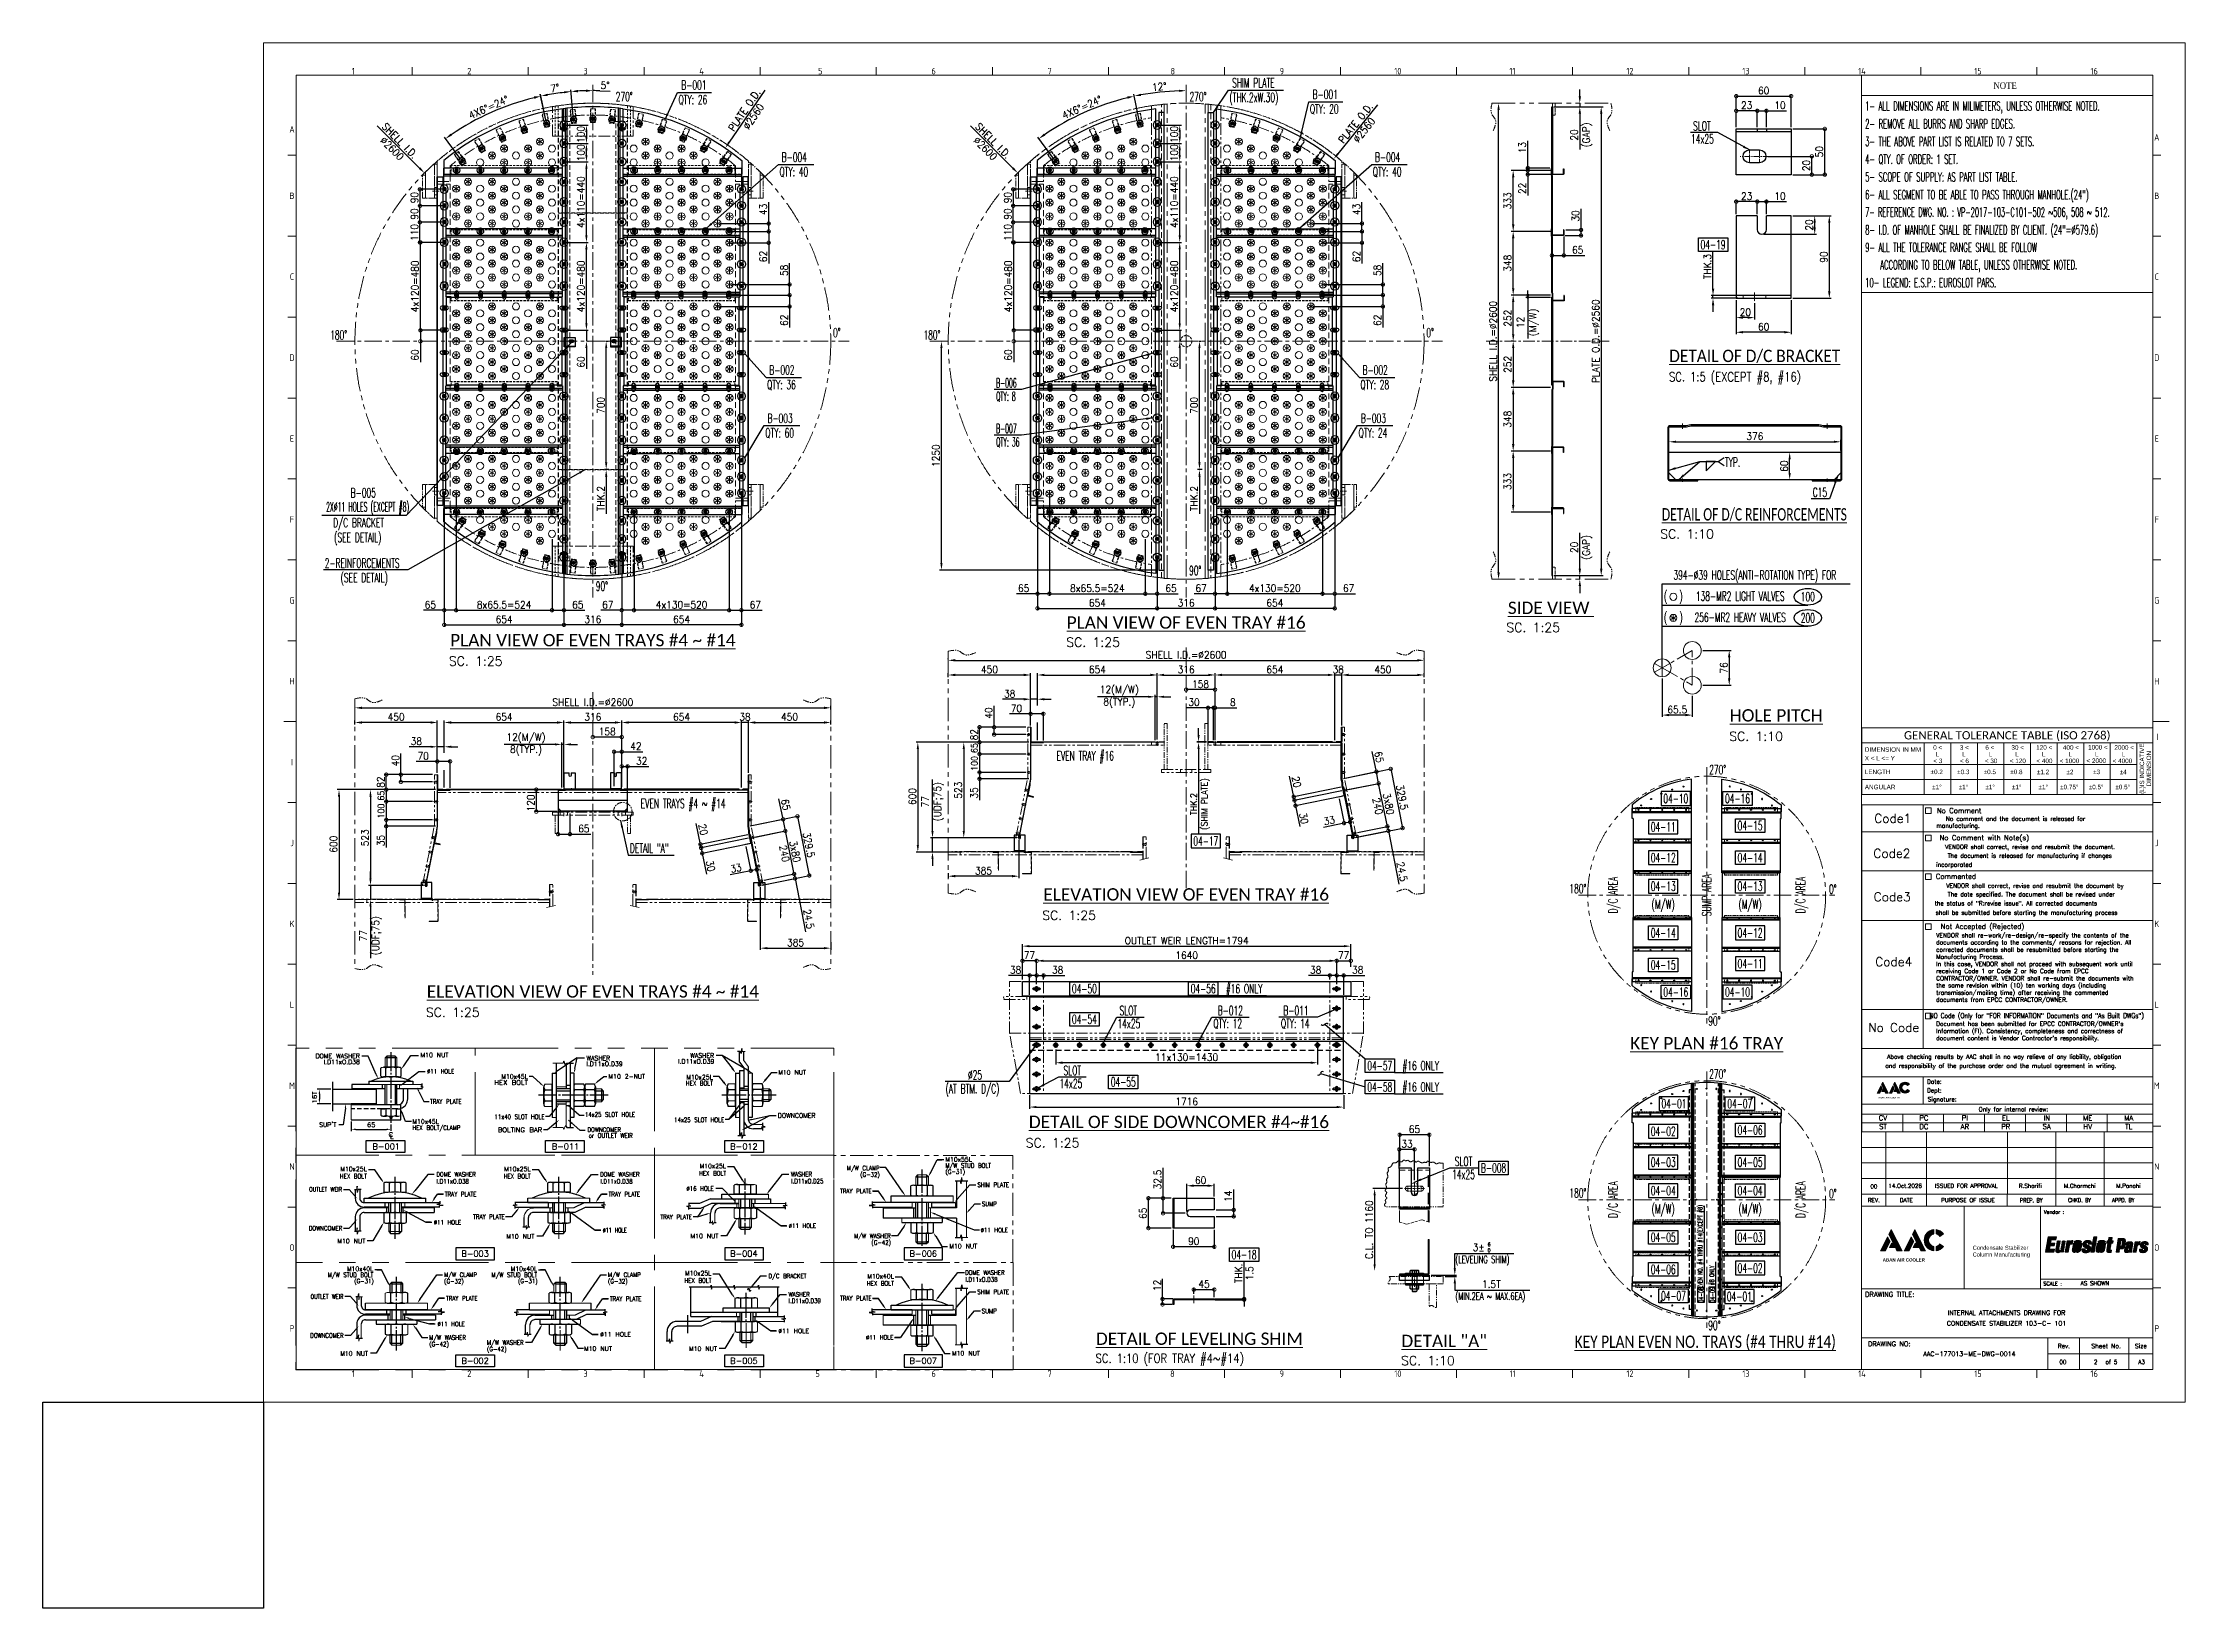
# Model space of a CAD drawing. Header units: inches. Extents: x -15980 to 45789, y -23276 to 2417.
# Drawn here: x 1063 to 12769, y -21469 to -12919 of the extents above; entities that cross this region are included whole.
import ezdxf
from ezdxf.enums import TextEntityAlignment as Align

# ---------------------------------------------------------------- set-up
doc = ezdxf.new("R2010")
doc.units = ezdxf.units.IN
doc.header["$MEASUREMENT"] = 0
for name, pattern in [('CENTER', [50.8, 31.75, -6.35, 6.35, -6.35]), ('CENTERX2', [101.6, 63.5, -12.7, 12.7, -12.7]), ('HIDDEN', [9.525, 6.35, -3.175]), ('HIDDENX2', [19.05, 12.7, -6.35]), ('PHANTOMX2', [127, 63.5, -12.7, 12.7, -12.7, 12.7, -12.7])]:
    doc.linetypes.add(name, pattern=pattern)
for name, color, linetype, lineweight in [('CADRE', 254, 'Continuous', 5), ('Center line', 181, 'CENTER', 5), ('CENTER LINES', 181, 'CENTERX2', 5), ('Color-7-Line_Weight-25', 7, 'Continuous', 25), ('Color-7-Line_Weight-9', 7, 'Continuous', 9), ('HATCH', 130, 'PHANTOMX2', 9), ('HIDDEN', 211, 'HIDDEN', 5), ('HIDDEN LINES', 211, 'HIDDENX2', 5), ('Plot Plan', 9, 'Continuous', 0), ('TEXT', 2, 'Continuous', 13), ('TITLE BLOCK', 8, 'Continuous', 9)]:
    doc.layers.add(name, color=color, linetype=linetype, lineweight=lineweight)
doc.layers.add('dim', color=82, linetype='Continuous')
doc.layers.add('Main', color=50, linetype='Continuous')
doc.styles.add('ARIAL BLACK', font='GARABD.TTF')
doc.styles.add('ISO Proportional', font='isocp.shx')
doc.styles.add('ROMANS', font='ROMANS.shx', dxfattribs={"width": 0.9, "bigfont": '@extfont2.shx'})
doc.styles.add('ROMANT', font='romanst.shx')
doc.styles.get("Standard").update_dxf_attribs({"font": 'arial.ttf'})
doc.styles.add('style4', font='calibri.ttf')
doc.dimstyles.new('1X25', dxfattribs={"dimscale": 25, "dimtxt": 1.6, "dimasz": 1.5, "dimexe": 0.4, "dimexo": 0.4, "dimgap": 0.4, "dimtad": 1, "dimdsep": 46, "dimtxsty": 'ROMANS', "dimcen": 0, "dimclrd": 256, "dimclre": 256, "dimclrt": 2, "dimadec": 0, "dimazin": 0, "dimtfac": 1, "dimtmove": 0, "dimatfit": 3, "dimfxl": 0.7, "dimlwd": -1, "dimlwe": -1, "dimarcsym": 1})
doc.dimstyles.new('2.5x25', dxfattribs={"dimscale": 25, "dimtxt": 1.6, "dimasz": 1.5, "dimexe": 0.4, "dimexo": 0.4, "dimgap": 0.4, "dimtad": 1, "dimlfac": 0.4, "dimdsep": 46, "dimtxsty": 'ROMANS', "dimcen": 0, "dimclrd": 256, "dimclre": 256, "dimclrt": 2, "dimadec": 0, "dimazin": 0, "dimtfac": 1, "dimtmove": 0, "dimatfit": 3, "dimfxl": 0.7, "dimlwd": -1, "dimlwe": -1, "dimarcsym": 1})
doc.dimstyles.new('5X25', dxfattribs={"dimscale": 25, "dimtxt": 1.6, "dimasz": 1.5, "dimexe": 0.4, "dimexo": 0.4, "dimgap": 0.4, "dimtad": 1, "dimlfac": 0.2, "dimdsep": 46, "dimtxsty": 'ROMANS', "dimcen": 0, "dimclrd": 256, "dimclre": 256, "dimclrt": 2, "dimadec": 0, "dimazin": 0, "dimtfac": 1, "dimtmove": 0, "dimatfit": 3, "dimfxl": 0.7, "dimlwd": -1, "dimlwe": -1, "dimarcsym": 1})
pattern_1 = [(37.5, (-17541.0668, 12835.2402), (-0.025197343, 0.770729508), [0, -0.608, 0, -0.68, 0, -0.65]), (7.5, (-17541.0668, 12835.2402), (0.70791068, 1.128858426), [0, -0.328, 0, -0.548, 0, -0.21]), (327.5, (-17541.5588, 12835.2402), (1.245656745, 0.002263621), [0, -0.2, 0, -0.72, 0, -0.94]), (317.5, (-17541.5588, 12835.2402), (1.20245064, 0.351070226), [0, -0.1, 0, -0.472, 0, -0.54])]
pattern_2 = [(45, (-52867.5652, 23843.516), (-1.15325735, 1.15325735), [])]

msp = doc.modelspace()

# ---------------------------------------------------------------- texts
at = {"layer": 'CADRE', "color": 2, "style": 'ARIAL BLACK'}
msp.add_text('NOTE', height=36.0606, dxfattribs=at).set_placement((11785.372, -13152.654), align=Align.MIDDLE_CENTER)
at = {"layer": 'CADRE', "color": 9, "style": 'ROMANS'}
msp.add_text('2', height=22.273, dxfattribs=at).set_placement((12280.064, -20124.343), align=Align.MIDDLE_CENTER)
at = {"layer": 'dim', "color": 2, "style": 'ROMANS'}
for s, height, width, p in [('(LEVELING SHIM)', 40, 0.6, (8780.98, -19583.787)), ('3±', 40, 0.9, (8876.112, -19518.23)), ('0', 20, 0.9, (8957.781, -19524.892)), ('6', 20, 0.9, (8957.781, -19491.92)), ('(MIN.2EA ~ MAX.6EA)', 40, 0.6, (8780.98, -19785.287)), ('1.5T', 40, 0.9, (8926.815, -19719.73))]:
    msp.add_text(s, height=height, dxfattribs=dict(at, width=width)).set_placement(p)
at = {"layer": 'TEXT', "ltscale": 0.5, "style": 'ROMANS'}
for s, width, p in [('270%%D', 0.6, (4192.992, -13237.889)), ('QTY: 26', 0.6, (4536.318, -13254.003)), ('B-001', 0.6, (4551.304, -13174.277)), ('270%%D', 0.6, (7328.682, -13237.889)), ('(THK.2xW.30)', 0.6, (7546.463, -13242.025)), ('SHIM PLATE', 0.6, (7561.449, -13162.3)), ('B-001', 0.6, (8001.428, -13225.226)), ('QTY: 20', 0.6, (7986.442, -13304.952)), ('14x25', 0.6, (10069.058, -13468.57)), ('SLOT', 0.6, (10080.224, -13397.668)), ('B-004', 0.6, (5100.111, -13568.554)), ('B-004', 0.6, (8342.153, -13568.554)), ('QTY: 40', 0.6, (5088.085, -13648.279)), ('QTY: 40', 0.6, (8330.127, -13648.279)), ('180%%D', 0.6, (2632.667, -14539.764)), ('0%%D', 0.6, (5380.441, -14526.883)), ('180%%D', 0.6, (5874.709, -14539.764)), ('0%%D', 0.6, (8622.483, -14526.883)), ('B-002', 0.6, (5032.431, -14731.236)), ('B-002', 0.6, (8274.473, -14731.236)), ('SC. 1:5 (EXCEPT #8, #16)', 0.8, (9948.761, -14768.174)), ('QTY: 36', 0.6, (5020.405, -14810.961)), ('QTY: 8', 0.4, (6271.716, -14874.602)), ('B-006', 0.4, (6271.716, -14801.421)), ('QTY: 28', 0.6, (8262.447, -14810.961)), ('B-003', 0.6, (5022.551, -14994.612)), ('B-003', 0.6, (8264.594, -14994.612)), ('QTY: 60', 0.6, (5010.525, -15074.337)), ('QTY: 36', 0.4, (6271.716, -15123.736)), ('B-007', 0.4, (6271.716, -15050.556)), ('QTY: 24', 0.6, (8252.568, -15074.337)), ('TYP.', 0.6, (10254.138, -15234.146)), ('2X%%C11 HOLES (EXCEPT #8)', 0.4, (2610.56, -15478.286)), ('B-005', 0.6, (2744.882, -15401.596)), ('C15', 0.6, (10734.019, -15398.669)), ('D/C BRACKET', 0.6, (2648.899, -15564.937)), ('(SEE DETAIL)', 0.6, (2654.372, -15645.485)), ('2-REINFORCEMENTS', 0.6, (2603.196, -15785.65)), ('90%%D', 0.6, (7326.122, -15826.082)), ('(SEE DETAIL)', 0.6, (2689.736, -15865.576)), ('90%%D', 0.6, (4084.079, -15911.634)), ('14x25', 0.6, (6935.017, -18300.715)), ('SLOT', 0.6, (6946.183, -18229.813)), ('(AT BTM. D/C)', 0.6, (5995.323, -18657.131)), ('%%C25', 0.6, (6117.838, -18581.506)), ('14x25', 0.6, (6618.153, -18628.141)), ('SLOT', 0.6, (6639.844, -18557.24)), ('SC. 1:10 (FOR TRAY #4~#14)', 0.8, (6815.355, -20129.467))]:
    msp.add_text(s, height=50, dxfattribs=dict(at, width=width)).set_placement(p)
at = {"layer": 'TEXT', "style": 'ROMANS'}
for s, width, p in [('2- REMOVE ALL BURRS AND SHARP EDGES.', 0.55, (11020.471, -13360.928)), ('5- SCOPE OF SUPPLY: AS PART LIST TABLE.', 0.55, (11020.471, -13651.325, 0)), ('6- ALL SEGMENT TO BE ABLE TO PASS THROUGH MANHOLE.(24")', 0.55, (11020.471, -13748.125, 0)), ('7- REFERENCE DWG. NO. : VP-2017-103-C101-502 ~506, 508 ~ 512.', 0.5, (11020.471, -13843.64, 0)), ('8- I.D. OF MANHOLE SHALL BE FINALIZED BY CLIENT. (24"=%%C579.6)', 0.55, (11020.471, -13940.44, 0)), ('9- ALL THE TOLERANCE RANGE SHALL BE FOLLOW', 0.55, (11020.471, -14036.07, 0)), ('    ACCORDING TO BELOW TABLE, UNLESS OTHERWISE NOTED.', 0.55, (11020.471, -14131.586, 0)), ('10- LEGEND: E.S.P.: EUROSLOT PARS.', 0.55, (11020.471, -14228.385, 0))]:
    msp.add_text(s, height=50, dxfattribs=dict(at, width=width)).set_placement(p, align=Align.MIDDLE_LEFT)
at = {"layer": 'TEXT', "style": 'ROMANS', "width": 0.55}
msp.add_text('1- ALL DIMENSIONS ARE IN MILIMETERS, UNLESS OTHERWISE NOTED.', height=50, dxfattribs=at).set_placement((11020.471, -13289.129))
at = {"layer": 'TEXT', "color": 240, "true_color": 0xed1f24, "style": 'ROMANS', "width": 0.55}
for s, p in [('3- THE ABOVE PART LIST IS RELATED TO 7 SETS.', (11020.471, -13457.727)), ('4- QTY. OF ORDER: 1 SET.', (11020.471, -13554.526))]:
    msp.add_text(s, height=50, dxfattribs=at).set_placement(p, align=Align.MIDDLE_LEFT)
at = {"layer": 'TEXT', "ltscale": 0.5, "style": 'ROMANS', "width": 0.6}
for s, rotation, p in [('04-19', 359.9999445, (10189.356, -14020.981)), ('394-%%C39 HOLES(ANTI-ROTATION TYPE) FOR', 0.0000555, (10417.742, -15825.759)), ('(', 0.0000555, (9930.066, -15941.313)), (')', 359.9999445, (10014.542, -15941.313)), ('138-MR2 LIGHT VALVES ', 0.0000555, (10348.006, -15941.313)), ('100', 0.0000555, (10707.058, -15944.306)), ('(', 0.0000555, (9930.066, -16056.867)), (')', 359.9999445, (10014.542, -16056.867)), ('256-MR2 HEAVY VALVES ', 0.0000555, (10348.006, -16056.867)), ('200', 0.0000555, (10707.058, -16059.86)), ('04-10', 0.0000555, (9985.8, -17046.542)), ('04-16', 359.9999445, (10322.939, -17046.542)), ('04-11', 0.0000555, (9916.959, -17201.574)), ('04-15', 359.9999445, (10391.779, -17194.349)), ('04-17', 0.0000555, (7417.433, -17278.713)), ('04-12', 0.0000555, (9916.959, -17369.937)), ('04-14', 359.9999445, (10391.779, -17369.937)), ('04-13', 0.0000555, (9916.959, -17525.52)), ('04-13', 359.9999445, (10391.779, -17525.52)), ('(M/W)', 359.9999445, (9916.959, -17624.735)), ('(M/W)', 0.0000555, (10391.779, -17624.735)), ('04-14', 359.9999445, (9916.959, -17780.318)), ('04-12', 0.0000555, (10391.779, -17780.318)), ('04-15', 359.9999445, (9916.959, -17955.906)), ('04-11', 0.0000555, (10391.779, -17948.681)), ('04-50', 359.9999445, (6754.111, -18085.572)), ('04-56', 359.9999445, (7403.223, -18085.572)), ('#16 ONLY', 359.9999445, (7627.026, -18085.572)), ('04-16', 359.9999445, (9985.8, -18103.714)), ('04-10', 0.0000555, (10322.939, -18103.714)), ('04-54', 359.9999445, (6754.111, -18252.517)), ('04-57', 359.9999445, (8368.191, -18506.093)), ('#16 ONLY', 359.9999445, (8591.995, -18506.093)), ('04-55', 359.9999445, (6966.362, -18594.506)), ('04-58', 359.9999445, (8368.191, -18622.261)), ('#16 ONLY', 359.9999445, (8591.995, -18622.261)), ('04-01', 0.0000555, (9975.779, -18713.357)), ('04-07', 359.9999445, (10335.521, -18713.726)), ('04-02', 0.0000555, (9916.959, -18864.624)), ('04-06', 359.9999445, (10391.779, -18857.399)), ('14x25', 0.0000555, (8825.839, -19099.989)), ('SLOT', 359.9999445, (8825.839, -19028.823)), ('B-008', 359.9999445, (8990.053, -19064.406)), ('04-03', 0.0000555, (9916.959, -19032.987)), ('04-05', 359.9999445, (10391.779, -19032.987)), ('04-04', 0.0000555, (9916.959, -19188.57)), ('04-04', 359.9999445, (10391.779, -19188.57)), ('(M/W)', 359.9999445, (9916.959, -19287.785)), ('(M/W)', 0.0000555, (10391.779, -19287.785)), ('04-05', 359.9999445, (9916.959, -19443.368)), ('04-03', 0.0000555, (10391.779, -19443.368)), ('04-18', 359.9999445, (7626.627, -19538.088)), ('04-06', 359.9999445, (9916.959, -19618.956)), ('04-02', 0.0000555, (10391.779, -19611.731)), ('04-07', 359.9999445, (9973.217, -19763.142)), ('04-01', 0.0000555, (10333.117, -19766.764))]:
    msp.add_text(s, height=50, rotation=rotation, dxfattribs=at).set_placement(p, align=Align.MIDDLE_CENTER)
at = {"layer": 'TEXT', "style": 'style4'}
for s, width, p in [('%%UDETAIL OF D/C BRACKET', 0.9, (10417.139, -14628.829)), ('%%UDETAIL OF D/C REINFORCEMENTS', 0.7, (10415.224, -15494.343)), ('%%UKEY PLAN EVEN NO. TRAYS (#4 THRU #14)', 0.8, (10146.766, -20013.631))]:
    msp.add_text(s, height=67.5, dxfattribs=dict(at, width=width)).set_placement(p, align=Align.MIDDLE_CENTER)
at = {"layer": 'TEXT', "ltscale": 0.5, "style": 'ROMANS'}
for s, p in [('SC. 1:10', (9900.536, -15626.563)), ('SC. 1:25', (9059.809, -16137.228)), ('SC. 1:25', (3281.07, -16321.029)), ('SC. 1:25', (6654.913, -16217.936)), ('SC. 1:10', (10277.852, -16731.693)), ('SC. 1:25', (6523.654, -17709.593)), ('SC. 1:25', (3155.804, -18239.673)), ('SC. 1:25', (6433.196, -18952.211)), ('SC. 1:10', (8484.669, -20141.764))]:
    msp.add_text(s, height=50, dxfattribs=at).set_placement(p)
at = {"layer": 'TEXT', "style": 'style4'}
for s, p in [('%%USIDE VIEW ', (9302.775, -16005.105)), ('%%UPLAN VIEW OF EVEN TRAYS #4 ~ #14', (4068.078, -16181.544)), ('%%UPLAN VIEW OF EVEN TRAY #16', (7310.12, -16085.281)), ('%%UHOLE PITCH', (10534.581, -16592.348)), ('%%UELEVATION VIEW OF EVEN TRAY #16', (7310.12, -17570.248)), ('%%UELEVATION VIEW OF EVEN TRAYS #4 ~ #14', (4068.078, -18100.329)), ('%%UKEY PLAN #16 TRAY', (10154.369, -18383.177)), ('%%UDETAIL OF SIDE DOWNCOMER #4~#16', (7270.688, -18812.866)), ('%%UDETAIL OF LEVELING SHIM', (7382.195, -19997.247)), ('%%UDETAIL "A"', (8720.171, -20009.544))]:
    msp.add_text(s, height=67.5, dxfattribs=at).set_placement(p, align=Align.MIDDLE_CENTER)
at = {"layer": 'TEXT', "ltscale": 0.5, "style": 'ROMANS', "width": 0.6}
for s, p in [('EVEN TRAY #16', (6601.599, -16813.098, 0)), ('EVEN TRAYS #4 ~ #14', (4329.557, -17074.039, 0)), ('DETAIL "A"', (4270.203, -17317.657, 0))]:
    msp.add_text(s, height=50, dxfattribs=at).set_placement(p, align=Align.MIDDLE_LEFT)
for s, rotation, p in [('QTY: 12', 0.0000207, (7458.928, -18300.549)), ('B-012', 359.9999445, (7482.797, -18229.648)), ('QTY: 14', 359.9999793, (7828.082, -18300.549)), ('B-011', 0.0000555, (7841.355, -18229.648))]:
    msp.add_text(s, height=50, rotation=rotation, dxfattribs=at).set_placement(p)

# ---------------------------------------------------------------- blocks, each defined once
blk = doc.blocks.new('A$Ce8e9d52e')
at = {"layer": 'dim'}
for points in [[(119.9, 148.2), (117.4, 146.3), (124.4, 139.8)], [(143.2, 145.2), (141.7, 142.8), (149.6, 139.8)], [(171.7, 129.3), (169.3, 131.3), (164.7, 123.1)], [(106.7, 127.1), (104.2, 125.2), (111.2, 118.8)], [(127.9, 89.8), (129.9, 88.3), (133.3, 94.9)], [(133.1, 87.8), (134.9, 85.8), (140.2, 92.2)], [(148.6, 67.6), (148.1, 69.8), (141.6, 67.3)], [(141.1, 54.8), (139.8, 57.2), (133.2, 52.3)]]:
    blk.add_hatch(color=256, dxfattribs=at).paths.add_polyline_path(points)
at = {"layer": 'Color-7-Line_Weight-25', "linetype": 'Continuous'}
for p, q in [((131.4, 172.5), (127, 172.5)), ((129.9, 156.6), (129.9, 172.5)), ((132.7, 169.8), (131.4, 172.5)), ((133.6, 177.3), (132.7, 169.8)), ((134.3, 172.5), (133.6, 177.3)), ((136.7, 158.8), (136.7, 172.5)), ((123.9, 139.8), (123.9, 72)), ((123.9, 139.8), (129.9, 139.8)), ((129.9, 156.6), (136.7, 147.6)), ((129.9, 143.6), (129.9, 44.3)), ((129.9, 143.6), (136.7, 143.6)), ((136.7, 147.6), (136.7, 115.7)), ((143.6, 149.9), (143.6, 69.1)), ((149.6, 139.8), (143.6, 139.8)), ((149.6, 139.8), (149.6, 72)), ((140.4, 105.9), (103, 105.9)), ((111.2, 93.1), (111.2, 118.8)), ((111.5, 108.8), (111.2, 105.9)), ((111.6, 120.8), (111.3, 119.4)), ((111.3, 119.4), (111.3, 118.1)), ((111.3, 118.1), (111.6, 116.8)), ((112, 111.7), (111.5, 108.8)), ((112.2, 122), (111.6, 120.8)), ((111.6, 116.8), (112.2, 115.6)), ((112.9, 114.5), (112, 111.7)), ((112.9, 123.1), (112.2, 122)), ((112.2, 115.6), (112.9, 114.5)), ((112.9, 114.5), (123.9, 114.5)), ((123.9, 88.7), (123.9, 123.1)), ((129.9, 116.9), (136.7, 116.9)), ((143.6, 112.8), (129.9, 112.8)), ((143.6, 99.1), (129.9, 99.1)), ((136.7, 119.7), (143.6, 119.7)), ((145.9, 105.9), (143.2, 105.9)), ((186.2, 105.9), (148.7, 105.9)), ((149.7, 120.2), (149.6, 118.8)), ((149.6, 118.8), (149.6, 93.1)), ((149.6, 118.8), (149.7, 117.3)), ((150, 111.1), (149.6, 107.7)), ((149.6, 107.7), (149.6, 104.2)), ((149.6, 104.2), (150, 100.8)), ((150.1, 121.7), (149.7, 120.2)), ((149.7, 117.3), (150.1, 115.8)), ((150.7, 114.5), (150, 111.1)), ((150, 100.8), (150.7, 97.3)), ((150.7, 123.1), (150.1, 121.7)), ((150.1, 115.8), (150.7, 114.5)), ((164.7, 123.1), (150.7, 123.1)), ((164.7, 114.5), (150.7, 114.5)), ((165.3, 121.7), (164.7, 123.1)), ((164.7, 114.5), (165.3, 115.8)), ((165.4, 111.1), (164.7, 114.5)), ((164.7, 97.3), (165.4, 100.8)), ((165.7, 120.2), (165.3, 121.7)), ((165.3, 115.8), (165.7, 117.3)), ((165.8, 107.7), (165.4, 111.1)), ((165.4, 100.8), (165.8, 104.2)), ((165.9, 118.8), (165.7, 120.2)), ((165.7, 117.3), (165.9, 118.8)), ((165.8, 104.2), (165.8, 107.7)), ((165.9, 118.8), (165.9, 93.1)), ((165.9, 112.8), (178, 112.8)), ((165.9, 99.1), (178, 99.1)), ((178, 112.8), (175.1, 115.7)), ((175.1, 115.7), (175.1, 112.8)), ((175.1, 112.8), (175.1, 99.1)), ((175.1, 99.1), (175.1, 96.2)), ((178, 112.8), (178, 99.1)), ((111.5, 94.6), (111.2, 93.1)), ((111.2, 93.1), (111.5, 91.5)), ((112, 96.1), (111.5, 94.6)), ((111.5, 91.5), (112, 90.1)), ((112.9, 97.3), (112, 96.1)), ((112, 90.1), (112.9, 88.7)), ((123.9, 88.7), (112.9, 88.7)), ((129.9, 94.9), (136.7, 94.9)), ((136.7, 96.2), (136.7, 44.3)), ((136.7, 92.2), (143.6, 92.2)), ((149.6, 72), (143.6, 72)), ((143.6, 69.1), (143.7, 67.6)), ((143.7, 67.6), (144.2, 66.1)), ((144.2, 66.1), (144.8, 64.8)), ((149.7, 94.6), (149.6, 93.1)), ((149.6, 93.1), (149.7, 91.6)), ((150.1, 96), (149.7, 94.6)), ((149.7, 91.6), (150.1, 90.1)), ((150.7, 97.3), (150.1, 96)), ((150.1, 90.1), (150.7, 88.7)), ((164.7, 97.3), (150.7, 97.3)), ((165.3, 96), (164.7, 97.3)), ((164.7, 88.7), (165.3, 90.1)), ((165.7, 94.6), (165.3, 96)), ((165.3, 90.1), (165.7, 91.6)), ((165.9, 93.1), (165.7, 94.6)), ((165.7, 91.6), (165.9, 93.1)), ((127.3, 44.3), (132.1, 44.3)), ((132.1, 44.3), (133, 49)), ((133, 49), (133.9, 39.6)), ((135.3, 44.3), (133.9, 39.6)), ((139.2, 44.3), (135.3, 44.3)), ((144.8, 64.8), (145.8, 63.6)), ((145.8, 63.6), (147, 62.6)), ((147, 62.6), (148.3, 61.9)), ((148.3, 61.9), (149.8, 61.4)), ((149.8, 61.4), (151.3, 61.2)), ((165.7, 54.5), (151.3, 54.5)), ((163, 56.8), (169.2, 57.3)), ((165.7, 56.3), (163, 56.8)), ((165.7, 58.7), (165.7, 63.7)), ((169.2, 57.3), (165.7, 58.7)), ((165.7, 51.8), (165.7, 56.3))]:
    blk.add_line(p, q, dxfattribs=at)
blk.add_arc((151.3, 69.1), 14.6, 179.9459, 270.0541, dxfattribs=at)
at = {"layer": 'Color-7-Line_Weight-9', "linetype": 'Continuous'}
for p, q in [((138.8, 172.5), (134.3, 172.5)), ((136.7, 158.8), (143.6, 149.9)), ((112.9, 123.1), (123.9, 123.1)), ((143.6, 115.7), (129.9, 115.7)), ((175.1, 115.7), (165.9, 115.7)), ((123.9, 72), (129.9, 72)), ((143.6, 96.2), (129.9, 96.2)), ((164.7, 88.7), (150.7, 88.7)), ((165.7, 61.2), (151.3, 61.2))]:
    blk.add_line(p, q, dxfattribs=at)
for points in [[(123.9, 97.3), (112.9, 97.3), (112, 100.2), (111.5, 103), (111.2, 105.9)], [(178, 99.1), (175.1, 96.2), (165.9, 96.2)]]:
    blk.add_lwpolyline(points, dxfattribs=at)
at = {"layer": 'dim'}
for p, q in [((103.6, 166.6), (94.2, 166.6)), ((142.4, 144), (103.6, 166.6)), ((103.6, 166.6), (118.7, 147.2)), ((98.9, 134.6), (89.6, 134.6)), ((105.5, 126.2), (98.9, 134.6)), ((178.5, 140.3), (170.6, 130.3)), ((187.8, 140.3), (178.5, 140.3)), ((113.7, 68.7), (108.1, 68.7)), ((113.7, 68.7), (128.9, 89)), ((134, 86.7), (113.7, 68.7)), ((140.5, 56.1), (176.7, 74.7)), ((148.3, 68.7), (176.7, 74.7)), ((176.7, 74.7), (186.1, 74.7))]:
    blk.add_line(p, q, dxfattribs=at)
blk.add_lwpolyline([(107.7, 18.1), (107.7, 36.5), (166.7, 36.5), (166.7, 18.1)], close=True, dxfattribs=at)
at = {"layer": 'HATCH', "ltscale": 2}
blk.add_lwpolyline([(0, 14), (274.2, 14), (274.2, 178), (0, 178)], close=True, dxfattribs=at)
at = {"layer": 'TEXT', "ltscale": 0.5}
for p, q in [((55.4, 170), (56.9, 163.2)), ((56.9, 163.2), (58.3, 170)), ((58.3, 170), (59.8, 163.2)), ((59.8, 163.2), (61.3, 170)), ((62.2, 163.2), (64.5, 170)), ((63.1, 165.4), (66, 165.4)), ((64.5, 170), (66.9, 163.2)), ((68.7, 169.7), (68.1, 169)), ((68.1, 169), (68.1, 168.4)), ((68.1, 168.4), (68.3, 167.7)), ((68.7, 163.5), (68.1, 164.2)), ((68.3, 167.7), (68.7, 167.4)), ((69.5, 170), (68.7, 169.7)), ((68.7, 167.4), (69.2, 167.1)), ((69.2, 167.1), (71, 166.4)), ((70.7, 170), (69.5, 170)), ((71.6, 169.7), (70.7, 170)), ((71, 166.4), (71.6, 166.1)), ((72.2, 169), (71.6, 169.7)), ((71.6, 166.1), (71.9, 165.7)), ((72.2, 164.2), (71.6, 163.5)), ((71.9, 165.7), (72.2, 165.1)), ((72.2, 165.1), (72.2, 164.2)), ((74.2, 170), (74.2, 163.2)), ((74.2, 166.8), (78.3, 166.8)), ((78.3, 170), (78.3, 163.2)), ((80.7, 163.2), (80.7, 170)), ((80.7, 170), (84.5, 170)), ((80.7, 166.8), (83.1, 166.8)), ((86.2, 163.2), (86.2, 170)), ((86.2, 170), (88.9, 170)), ((88.9, 166.8), (86.2, 166.8)), ((88.3, 166.8), (90.4, 163.2)), ((88.9, 170), (89.8, 169.7)), ((89.8, 167.1), (88.9, 166.8)), ((89.8, 169.7), (90.1, 169.3)), ((90.1, 167.4), (89.8, 167.1)), ((90.1, 169.3), (90.4, 168.7)), ((90.4, 168.1), (90.1, 167.4)), ((90.4, 168.7), (90.4, 168.1)), ((37.3, 161), (37.3, 154.1)), ((40, 154.7), (39.7, 154.4)), ((39.7, 154.4), (40, 154.1)), ((40.2, 154.4), (40, 154.7)), ((40, 154.1), (40.2, 154.4)), ((42.6, 154.1), (42.6, 161)), ((42.6, 161), (44.7, 161)), ((44.7, 154.1), (42.6, 154.1)), ((44.7, 161), (45.6, 160.7)), ((45.6, 154.4), (44.7, 154.1)), ((45.6, 160.7), (46.2, 160)), ((46.2, 155.1), (45.6, 154.4)), ((46.2, 160), (46.4, 159.3)), ((46.4, 155.7), (46.2, 155.1)), ((46.4, 159.3), (46.7, 158.3)), ((46.7, 156.7), (46.4, 155.7)), ((46.7, 158.3), (46.7, 156.7)), ((49.3, 159.7), (49.9, 160)), ((49.9, 160), (50.8, 161)), ((50.1, 130.1), (50.1, 136.9)), ((50.1, 136.9), (52.4, 130.1)), ((50.8, 161), (50.8, 154.1)), ((52.4, 130.1), (54.7, 136.9)), ((54.7, 136.9), (54.7, 130.1)), ((55.2, 159.7), (55.8, 160)), ((55.8, 160), (56.7, 161)), ((56.7, 161), (56.7, 154.1)), ((57.7, 135.6), (58.2, 135.9)), ((58.2, 135.9), (59.2, 136.9)), ((59.2, 136.9), (59.2, 130.1)), ((60.2, 158.7), (63.5, 154.1)), ((63.5, 158.7), (60.2, 154.1)), ((63, 135.6), (62.7, 134)), ((62.7, 134), (62.7, 133)), ((62.7, 133), (63, 131.4)), ((63.6, 136.6), (63, 135.6)), ((63, 131.4), (63.6, 130.4)), ((64.4, 136.9), (63.6, 136.6)), ((65, 136.9), (64.4, 136.9)), ((65.9, 136.6), (65, 136.9)), ((65.5, 159.3), (65.2, 158.3)), ((65.2, 158.3), (65.2, 156.7)), ((65.2, 156.7), (65.5, 155.7)), ((65.8, 160), (65.5, 159.3)), ((65.5, 155.7), (65.8, 155.1)), ((66.4, 160.7), (65.8, 160)), ((65.8, 155.1), (66.4, 154.4)), ((66.5, 135.6), (65.9, 136.6)), ((65.9, 130.4), (66.5, 131.4)), ((67, 161), (66.4, 160.7)), ((66.4, 154.4), (67, 154.1)), ((66.8, 134), (66.5, 135.6)), ((66.5, 131.4), (66.8, 133)), ((66.8, 133), (66.8, 134)), ((68.2, 161), (67, 161)), ((67, 154.1), (68.2, 154.1)), ((68.7, 160.7), (68.2, 161)), ((68.2, 154.1), (68.7, 154.4)), ((68.6, 134.7), (71.7, 130.1)), ((71.7, 134.7), (68.6, 130.1)), ((69.5, 163.2), (68.7, 163.5)), ((69.3, 160), (68.7, 160.7)), ((68.7, 154.4), (69.3, 155.1)), ((69.7, 159.3), (69.3, 160)), ((69.3, 155.1), (69.7, 155.7)), ((70.7, 163.2), (69.5, 163.2)), ((69.9, 158.3), (69.7, 159.3)), ((69.7, 155.7), (69.9, 156.7)), ((69.9, 156.7), (69.9, 158.3)), ((71.6, 163.5), (70.7, 163.2)), ((72.2, 154.7), (72, 154.4)), ((72, 154.4), (72.2, 154.1)), ((72.6, 154.4), (72.2, 154.7)), ((72.2, 154.1), (72.6, 154.4)), ((76.5, 133.3), (73.6, 130.1)), ((73.8, 135.6), (74.2, 136.2)), ((73.8, 135.3), (73.8, 135.6)), ((74.2, 136.2), (74.4, 136.6)), ((74.4, 136.6), (75, 136.9)), ((74.9, 154.1), (74.9, 161)), ((74.9, 161), (77, 161)), ((77, 154.1), (74.9, 154.1)), ((75, 136.9), (76.2, 136.9)), ((76.2, 136.9), (76.7, 136.6)), ((77.1, 134.3), (76.5, 133.3)), ((76.7, 136.6), (77.1, 136.2)), ((77, 161), (77.8, 160.7)), ((77.8, 154.4), (77, 154.1)), ((77.1, 136.2), (77.3, 135.6)), ((77.3, 135), (77.1, 134.3)), ((77.3, 135.6), (77.3, 135)), ((77.8, 160.7), (78.4, 160)), ((78.4, 155.1), (77.8, 154.4)), ((78.4, 160), (78.7, 159.3)), ((78.7, 155.7), (78.4, 155.1)), ((78.7, 159.3), (79, 158.3)), ((79, 156.7), (78.7, 155.7)), ((79, 158.3), (79, 156.7)), ((79.7, 130.7), (79.4, 131.4)), ((80, 136.9), (79.7, 134)), ((79.7, 134), (80, 134.3)), ((82.9, 136.9), (80, 136.9)), ((80, 134.3), (80.9, 134.7)), ((80.7, 163.2), (84.5, 163.2)), ((81.1, 154.7), (80.8, 155.4)), ((80.9, 134.7), (81.7, 134.7)), ((81.4, 154.4), (81.1, 154.7)), ((81.4, 161), (84.6, 161)), ((82.2, 154.1), (81.4, 154.4)), ((81.7, 134.7), (82.7, 134.3)), ((83.2, 154.1), (82.2, 154.1)), ((82.7, 134.3), (83.2, 133.7)), ((84.6, 161), (82.8, 158.3)), ((82.8, 158.3), (83.7, 158.3)), ((84, 154.4), (83.2, 154.1)), ((83.2, 133.7), (83.6, 132.7)), ((83.6, 132), (83.2, 131.1)), ((83.6, 132.7), (83.6, 132)), ((83.7, 158.3), (84.3, 158)), ((84.6, 155.1), (84, 154.4)), ((84.3, 158), (84.6, 157.7)), ((84.6, 157.7), (84.9, 156.7)), ((84.9, 156.1), (84.6, 155.1)), ((84.9, 156.7), (84.9, 156.1)), ((85.6, 136.9), (85.6, 130.1)), ((86.7, 159), (87, 160)), ((86.7, 158.7), (86.7, 159)), ((87, 157.7), (86.7, 158.7)), ((87, 160), (87.6, 160.7)), ((87.6, 157.1), (87, 157.7)), ((87.2, 154.4), (87, 155.1)), ((88.2, 154.1), (87.2, 154.4)), ((87.6, 160.7), (88.4, 161)), ((88.4, 156.7), (87.6, 157.1)), ((88.7, 154.1), (88.2, 154.1)), ((88.4, 161), (88.7, 161)), ((88.7, 156.7), (88.4, 156.7)), ((88.7, 161), (89.6, 160.7)), ((89.6, 157.1), (88.7, 156.7)), ((89.6, 154.4), (88.7, 154.1)), ((89.6, 160.7), (90.2, 160)), ((90.2, 157.7), (89.6, 157.1)), ((90.2, 155.4), (89.6, 154.4)), ((90.2, 160), (90.5, 158.7)), ((90.5, 158.7), (90.2, 157.7)), ((90.5, 157.1), (90.2, 155.4)), ((90.5, 158.7), (90.5, 157.1)), ((190.6, 137.3), (190.6, 144.2)), ((190.6, 144.2), (192.9, 137.3)), ((192.9, 137.3), (195.2, 144.2)), ((195.2, 144.2), (195.2, 137.3)), ((198.2, 142.8), (198.7, 143.2)), ((198.7, 143.2), (199.7, 144.2)), ((199.7, 144.2), (199.7, 137.3)), ((203.5, 142.8), (203.2, 141.2)), ((203.2, 141.2), (203.2, 140.3)), ((203.2, 140.3), (203.5, 138.6)), ((204.1, 143.8), (203.5, 142.8)), ((203.5, 138.6), (204.1, 137.6)), ((204.9, 144.2), (204.1, 143.8)), ((204.1, 137.6), (204.9, 137.3)), ((205.5, 144.2), (204.9, 144.2)), ((204.9, 137.3), (205.5, 137.3)), ((206.4, 143.8), (205.5, 144.2)), ((205.5, 137.3), (206.4, 137.6)), ((207, 142.8), (206.4, 143.8)), ((206.4, 137.6), (207, 138.6)), ((207.3, 141.2), (207, 142.8)), ((207, 138.6), (207.3, 140.3)), ((207.3, 140.3), (207.3, 141.2)), ((215.5, 137.3), (215.5, 144.2)), ((215.5, 144.2), (219.7, 137.3)), ((219.7, 137.3), (219.7, 144.2)), ((222, 144.2), (222, 139.2)), ((222, 139.2), (222.2, 138.3)), ((222.2, 138.3), (222.8, 137.6)), ((222.8, 137.6), (223.7, 137.3)), ((223.7, 137.3), (224.3, 137.3)), ((224.3, 137.3), (225.2, 137.6)), ((225.2, 137.6), (225.8, 138.3)), ((225.8, 138.3), (226.1, 139.2)), ((226.1, 139.2), (226.1, 144.2)), ((227.6, 144.2), (231.7, 144.2)), ((229.7, 144.2), (229.7, 137.3)), ((49.2, 127.7), (49.2, 120.8)), ((49.2, 124.3), (52.8, 124.3)), ((52.8, 127.7), (52.8, 120.8)), ((54.9, 120.8), (54.9, 127.7)), ((54.9, 127.7), (58.3, 127.7)), ((54.9, 124.3), (57, 124.3)), ((54.9, 120.8), (58.3, 120.8)), ((59.6, 127.7), (63.2, 120.8)), ((63.2, 127.7), (59.6, 120.8)), ((63.6, 130.4), (64.4, 130.1)), ((64.4, 130.1), (65, 130.1)), ((65, 130.1), (65.9, 130.4)), ((70.6, 120.8), (70.6, 127.7)), ((70.6, 127.7), (72.9, 127.7)), ((72.9, 124.3), (70.6, 124.3)), ((72.9, 120.8), (70.6, 120.8)), ((72.9, 127.7), (73.7, 127.3)), ((73.7, 124.7), (72.9, 124.3)), ((72.9, 124.3), (73.7, 124.1)), ((73.7, 121.1), (72.9, 120.8)), ((73.6, 130.1), (77.7, 130.1)), ((73.7, 127.3), (74, 127)), ((74, 125), (73.7, 124.7)), ((73.7, 124.1), (74, 123.7)), ((74, 121.4), (73.7, 121.1)), ((74, 127), (74.2, 126.3)), ((74.2, 125.7), (74, 125)), ((74, 123.7), (74.2, 123.1)), ((74.2, 122.1), (74, 121.4)), ((74.2, 126.3), (74.2, 125.7)), ((74.2, 123.1), (74.2, 122.1)), ((76.1, 126), (75.8, 125)), ((75.8, 125), (75.8, 123.4)), ((75.8, 123.4), (76.1, 122.4)), ((76.3, 126.7), (76.1, 126)), ((76.1, 122.4), (76.3, 121.7)), ((76.8, 127.3), (76.3, 126.7)), ((76.3, 121.7), (76.8, 121.1)), ((77.3, 127.7), (76.8, 127.3)), ((76.8, 121.1), (77.3, 120.8)), ((78.4, 127.7), (77.3, 127.7)), ((77.3, 120.8), (78.4, 120.8)), ((78.9, 127.3), (78.4, 127.7)), ((78.4, 120.8), (78.9, 121.1)), ((79.5, 126.7), (78.9, 127.3)), ((78.9, 121.1), (79.5, 121.7)), ((79.7, 126), (79.5, 126.7)), ((79.5, 121.7), (79.7, 122.4)), ((80, 130.4), (79.7, 130.7)), ((80, 125), (79.7, 126)), ((79.7, 122.4), (80, 123.4)), ((80.9, 130.1), (80, 130.4)), ((80, 123.4), (80, 125)), ((81.7, 130.1), (80.9, 130.1)), ((82.7, 130.4), (81.7, 130.1)), ((81.8, 127.7), (81.8, 120.8)), ((81.8, 120.8), (84.9, 120.8)), ((83.2, 131.1), (82.7, 130.4)), ((85.5, 127.7), (89.2, 127.7)), ((85.6, 130.1), (89.2, 130.1)), ((87.3, 127.7), (87.3, 120.8)), ((31.7, 70.2), (32.2, 70.6)), ((32.2, 70.6), (32.9, 71.6)), ((32.9, 71.6), (32.9, 64.8)), ((38.7, 71.6), (36.1, 67)), ((36.1, 67), (40, 67)), ((38.7, 71.6), (38.7, 64.8)), ((41.3, 69.3), (44.2, 64.8)), ((44.2, 69.3), (41.3, 64.8)), ((48.3, 68), (45.7, 64.8)), ((46, 70.2), (46.2, 70.9)), ((46, 69.9), (46, 70.2)), ((46.2, 70.9), (46.5, 71.3)), ((46.5, 71.3), (47, 71.6)), ((47, 71.6), (48.1, 71.6)), ((48.1, 71.6), (48.6, 71.3)), ((48.8, 69), (48.3, 68)), ((48.6, 71.3), (48.8, 70.9)), ((48.8, 70.9), (49.2, 70.2)), ((49.2, 69.6), (48.8, 69)), ((49.2, 70.2), (49.2, 69.6)), ((51.2, 65.4), (50.9, 66)), ((51.5, 71.6), (51.2, 68.7)), ((51.2, 68.7), (51.5, 69)), ((54.1, 71.6), (51.5, 71.6)), ((51.5, 69), (52.2, 69.3)), ((52.2, 69.3), (53.1, 69.3)), ((53.1, 69.3), (53.8, 69)), ((53.8, 69), (54.3, 68.3)), ((54.3, 65.7), (53.8, 65.1)), ((54.3, 68.3), (54.6, 67.3)), ((54.6, 66.7), (54.3, 65.7)), ((54.6, 67.3), (54.6, 66.7)), ((62.2, 71.3), (61.7, 70.6)), ((61.7, 70.6), (61.7, 69.9)), ((61.7, 69.9), (61.9, 69.3)), ((62.2, 65.1), (61.7, 65.7)), ((61.9, 69.3), (62.2, 69)), ((63, 71.6), (62.2, 71.3)), ((62.2, 69), (62.7, 68.7)), ((62.7, 68.7), (64.2, 68)), ((64, 71.6), (63, 71.6)), ((64.8, 71.3), (64, 71.6)), ((64.2, 68), (64.8, 67.7)), ((65.3, 70.6), (64.8, 71.3)), ((64.8, 67.7), (65.1, 67.3)), ((65.3, 65.7), (64.8, 65.1)), ((65.1, 67.3), (65.3, 66.7)), ((65.3, 66.7), (65.3, 65.7)), ((67.2, 71.6), (67.2, 64.8)), ((71.6, 69.9), (71.3, 69)), ((71.3, 69), (71.3, 67.3)), ((71.3, 67.3), (71.6, 66.3)), ((71.8, 70.6), (71.6, 69.9)), ((71.6, 66.3), (71.8, 65.7)), ((72.4, 71.3), (71.8, 70.6)), ((71.8, 65.7), (72.4, 65.1)), ((72.9, 71.6), (72.4, 71.3)), ((73.9, 71.6), (72.9, 71.6)), ((74.5, 71.3), (73.9, 71.6)), ((75, 70.6), (74.5, 71.3)), ((74.5, 65.1), (75, 65.7)), ((75.2, 69.9), (75, 70.6)), ((75, 65.7), (75.2, 66.3)), ((75.5, 69), (75.2, 69.9)), ((75.2, 66.3), (75.5, 67.3)), ((75.5, 67.3), (75.5, 69)), ((76.6, 71.6), (80.2, 71.6)), ((78.4, 71.6), (78.4, 64.8)), ((87, 71.6), (87, 64.8)), ((87, 68.3), (90.7, 68.3)), ((90.7, 71.6), (90.7, 64.8)), ((92.7, 69.9), (92.5, 69)), ((92.5, 69), (92.5, 67.3)), ((92.5, 67.3), (92.7, 66.3)), ((93, 70.6), (92.7, 69.9)), ((92.7, 66.3), (93, 65.7)), ((93.5, 71.3), (93, 70.6)), ((93, 65.7), (93.5, 65.1)), ((94.1, 71.6), (93.5, 71.3)), ((95.1, 71.6), (94.1, 71.6)), ((95.6, 71.3), (95.1, 71.6)), ((96.2, 70.6), (95.6, 71.3)), ((95.6, 65.1), (96.2, 65.7)), ((96.4, 69.9), (96.2, 70.6)), ((96.2, 65.7), (96.4, 66.3)), ((96.7, 69), (96.4, 69.9)), ((96.4, 66.3), (96.7, 67.3)), ((96.7, 67.3), (96.7, 69)), ((98.5, 71.6), (98.5, 64.8)), ((102.9, 64.8), (102.9, 71.6)), ((102.9, 71.6), (106.3, 71.6)), ((102.9, 68.3), (105, 68.3)), ((190, 71.3), (190, 78.2)), ((190, 78.2), (192.1, 78.2)), ((192.1, 71.3), (190, 71.3)), ((192.1, 78.2), (192.9, 77.8)), ((192.9, 71.6), (192.1, 71.3)), ((192.9, 77.8), (193.5, 77.2)), ((193.5, 72.2), (192.9, 71.6)), ((193.5, 77.2), (193.8, 76.5)), ((193.8, 72.9), (193.5, 72.2)), ((193.8, 76.5), (194.1, 75.5)), ((194.1, 73.9), (193.8, 72.9)), ((194.1, 75.5), (194.1, 73.9)), ((196.2, 76.5), (195.9, 75.5)), ((195.9, 75.5), (195.9, 73.9)), ((195.9, 73.9), (196.2, 72.9)), ((196.5, 77.2), (196.2, 76.5)), ((196.2, 72.9), (196.5, 72.2)), ((197.1, 77.8), (196.5, 77.2)), ((196.5, 72.2), (197.1, 71.6)), ((197.7, 78.2), (197.1, 77.8)), ((197.1, 71.6), (197.7, 71.3)), ((198.8, 78.2), (197.7, 78.2)), ((197.7, 71.3), (198.8, 71.3)), ((199.4, 77.8), (198.8, 78.2)), ((198.8, 71.3), (199.4, 71.6)), ((200, 77.2), (199.4, 77.8)), ((199.4, 71.6), (200, 72.2)), ((200.2, 76.5), (200, 77.2)), ((200, 72.2), (200.2, 72.9)), ((200.6, 75.5), (200.2, 76.5)), ((200.2, 72.9), (200.6, 73.9)), ((200.6, 73.9), (200.6, 75.5)), ((202.1, 78.2), (203.5, 71.3)), ((203.5, 71.3), (205, 78.2)), ((205, 78.2), (206.4, 71.3)), ((206.4, 71.3), (207.9, 78.2)), ((209.7, 71.3), (209.7, 78.2)), ((209.7, 78.2), (213.8, 71.3)), ((213.8, 71.3), (213.8, 78.2)), ((216.2, 76.5), (215.8, 75.5)), ((215.8, 75.5), (215.8, 73.9)), ((215.8, 73.9), (216.2, 72.9)), ((216.4, 77.2), (216.2, 76.5)), ((216.2, 72.9), (216.4, 72.2)), ((217, 77.8), (216.4, 77.2)), ((216.4, 72.2), (217, 71.6)), ((217.6, 78.2), (217, 77.8)), ((217, 71.6), (217.6, 71.3)), ((218.8, 78.2), (217.6, 78.2)), ((217.6, 71.3), (218.8, 71.3)), ((219.4, 77.8), (218.8, 78.2)), ((218.8, 71.3), (219.4, 71.6)), ((220, 77.2), (219.4, 77.8)), ((219.4, 71.6), (220, 72.2)), ((220.2, 76.5), (220, 77.2)), ((220, 72.2), (220.2, 72.9)), ((222.3, 76.5), (222, 75.5)), ((222, 75.5), (222, 73.9)), ((222, 73.9), (222.3, 72.9)), ((222.6, 77.2), (222.3, 76.5)), ((222.3, 72.9), (222.6, 72.2)), ((223.2, 77.8), (222.6, 77.2)), ((222.6, 72.2), (223.2, 71.6)), ((223.7, 78.2), (223.2, 77.8)), ((223.2, 71.6), (223.7, 71.3)), ((225, 78.2), (223.7, 78.2)), ((223.7, 71.3), (225, 71.3)), ((225.6, 77.8), (225, 78.2)), ((225, 71.3), (225.6, 71.6)), ((226.2, 77.2), (225.6, 77.8)), ((225.6, 71.6), (226.2, 72.2)), ((226.4, 76.5), (226.2, 77.2)), ((226.2, 72.2), (226.4, 72.9)), ((226.7, 75.5), (226.4, 76.5)), ((226.4, 72.9), (226.7, 73.9)), ((226.7, 73.9), (226.7, 75.5)), ((228.7, 71.3), (228.7, 78.2)), ((228.7, 78.2), (231.2, 71.3)), ((231.2, 71.3), (233.5, 78.2)), ((233.5, 78.2), (233.5, 71.3)), ((235.8, 71.3), (235.8, 78.2)), ((235.8, 78.2), (239.7, 78.2)), ((235.8, 74.8), (238.2, 74.8)), ((235.8, 71.3), (239.7, 71.3)), ((241.4, 71.3), (241.4, 78.2)), ((241.4, 78.2), (244.1, 78.2)), ((244.1, 74.8), (241.4, 74.8)), ((243.5, 74.8), (245.5, 71.3)), ((244.1, 78.2), (244.9, 77.8)), ((244.9, 75.2), (244.1, 74.8)), ((244.9, 77.8), (245.2, 77.5)), ((245.2, 75.5), (244.9, 75.2)), ((245.2, 77.5), (245.5, 76.8)), ((245.5, 76.2), (245.2, 75.5)), ((245.5, 76.8), (245.5, 76.2)), ((45.7, 64.8), (49.4, 64.8)), ((51.5, 65.1), (51.2, 65.4)), ((52.2, 64.8), (51.5, 65.1)), ((53.1, 64.8), (52.2, 64.8)), ((53.8, 65.1), (53.1, 64.8)), ((63, 64.8), (62.2, 65.1)), ((64, 64.8), (63, 64.8)), ((64.8, 65.1), (64, 64.8)), ((67.2, 64.8), (70.2, 64.8)), ((72.4, 65.1), (72.9, 64.8)), ((72.9, 64.8), (73.9, 64.8)), ((73.9, 64.8), (74.5, 65.1)), ((93.5, 65.1), (94.1, 64.8)), ((94.1, 64.8), (95.1, 64.8)), ((95.1, 64.8), (95.6, 65.1)), ((98.5, 64.8), (101.7, 64.8)), ((102.9, 64.8), (106.3, 64.8)), ((121.1, 22.9), (117.6, 22.9)), ((121.1, 27.7), (122.2, 27.2)), ((122.2, 23.3), (121.1, 22.9)), ((122.2, 27.2), (122.7, 26.8)), ((122.7, 23.8), (122.2, 23.3)), ((122.7, 26.8), (123.1, 26)), ((123.1, 24.7), (122.7, 23.8)), ((123.1, 26), (123.1, 24.7)), ((125.7, 26.8), (132.8, 26.8)), ((136, 30.3), (135.6, 28.1)), ((135.6, 28.1), (135.6, 26.8)), ((135.6, 26.8), (136, 24.7)), ((136.7, 31.7), (136, 30.3)), ((136, 24.7), (136.7, 23.3)), ((137.9, 32.1), (136.7, 31.7)), ((136.7, 23.3), (137.9, 22.9)), ((138.7, 32.1), (137.9, 32.1)), ((137.9, 22.9), (138.7, 22.9)), ((139.9, 31.7), (138.7, 32.1)), ((138.7, 22.9), (139.9, 23.3)), ((140.7, 30.3), (139.9, 31.7)), ((139.9, 23.3), (140.7, 24.7)), ((141.1, 28.1), (140.7, 30.3)), ((140.7, 24.7), (141.1, 26.8)), ((141.1, 26.8), (141.1, 28.1)), ((144.6, 30.3), (145.4, 30.7)), ((145.4, 30.7), (146.6, 32.1)), ((146.6, 32.1), (146.6, 22.9)), ((155.2, 27.2), (151.2, 22.9)), ((151.2, 22.9), (156.7, 22.9)), ((151.7, 30.3), (152, 31.2)), ((151.7, 29.9), (151.7, 30.3)), ((152, 31.2), (152.4, 31.7)), ((152.4, 31.7), (153.2, 32.1)), ((153.2, 32.1), (154.7, 32.1)), ((154.7, 32.1), (155.6, 31.7)), ((155.9, 28.6), (155.2, 27.2)), ((155.6, 31.7), (155.9, 31.2)), ((155.9, 31.2), (156.3, 30.3)), ((156.3, 29.5), (155.9, 28.6)), ((156.3, 30.3), (156.3, 29.5))]:
    blk.add_line(p, q, dxfattribs=at)
blk.add_lwpolyline([(117.6, 27.7), (121.1, 27.7), (122.2, 28.1), (122.7, 28.6), (123.1, 29.5), (123.1, 30.3), (122.7, 31.2), (122.2, 31.7), (121.1, 32.1), (117.6, 32.1), (117.6, 22.9)], dxfattribs=at)
blk = doc.blocks.new('A$C7bc09ab0')
at = {"layer": 'dim'}
for points in [[(150.5, 141.5), (148.7, 142.9), (145.3, 136.8)], [(120.5, 129), (118.6, 127.7), (123.3, 122.7)], [(181.2, 113.4), (179.5, 114.9), (176.1, 108.8)], [(120.8, 66.2), (118.8, 67.4), (123.3, 72.7)], [(158.3, 86.1), (159.6, 87.9), (153.4, 91)]]:
    blk.add_hatch(color=256, dxfattribs=at).paths.add_polyline_path(points)
at = {"layer": 'Color-7-Line_Weight-25', "linetype": 'Continuous'}
for p, q in [((53.2, 140.8), (86.1, 140.8)), ((55.4, 95.2), (55.4, 140.8)), ((86.1, 140.8), (86.7, 143.5)), ((86.7, 143.5), (87.2, 137.4)), ((87.2, 137.4), (88.5, 140.8)), ((88.5, 140.8), (121.4, 140.8)), ((121.4, 140.8), (122, 143.5)), ((122, 143.5), (122.5, 137.4)), ((122.5, 137.4), (123.8, 140.8)), ((123.8, 140.8), (158.8, 140.8)), ((140.5, 93.6), (140.5, 131.4)), ((142.7, 137), (143.1, 137.5)), ((143.1, 137.5), (143.8, 138.1)), ((143.8, 138.1), (144.5, 138.1)), ((144.5, 138.1), (144.9, 137.8)), ((144.9, 137.8), (145.1, 137.2)), ((145.1, 137.2), (145.3, 135.7)), ((145.3, 135.7), (145.6, 135.2)), ((145.6, 135.2), (146, 134.8)), ((146, 134.8), (146.6, 134.8)), ((146.6, 134.8), (147.2, 135.2)), ((147.2, 135.2), (147.6, 135.7)), ((158.8, 140.8), (159.3, 143.5)), ((159.3, 143.5), (159.8, 137.4)), ((159.8, 137.4), (161.2, 140.8)), ((161.2, 140.8), (191, 140.8)), ((188.9, 95.2), (188.9, 140.8)), ((55.4, 102), (188.9, 102)), ((104.9, 108.8), (176.1, 108.8)), ((104.9, 102), (104.9, 108.8)), ((124.8, 123.4), (123.3, 122.7)), ((123.3, 108.8), (123.3, 122.7)), ((123.3, 108.8), (157.7, 108.8)), ((126.2, 123.7), (124.8, 123.4)), ((127.7, 123.9), (126.2, 123.7)), ((127.7, 123.9), (153.3, 123.9)), ((129.2, 123.7), (127.7, 123.9)), ((130.6, 123.4), (129.2, 123.7)), ((131.9, 122.7), (130.6, 123.4)), ((130.7, 102), (130.7, 87.8)), ((134.8, 123.4), (131.9, 122.7)), ((131.9, 108.8), (131.9, 122.7)), ((133.7, 87.8), (133.7, 102)), ((137.6, 123.7), (134.8, 123.4)), ((140.5, 123.9), (137.6, 123.7)), ((143.4, 123.7), (140.5, 123.9)), ((146.3, 123.4), (143.4, 123.7)), ((149.1, 122.7), (146.3, 123.4)), ((147.3, 87.8), (147.3, 102)), ((150.4, 123.4), (149.1, 122.7)), ((149.1, 108.8), (149.1, 122.7)), ((150.3, 102), (150.3, 87.8)), ((151.8, 123.7), (150.4, 123.4)), ((153.3, 123.9), (151.8, 123.7)), ((154.8, 123.7), (153.3, 123.9)), ((156.3, 123.4), (154.8, 123.7)), ((155.8, 95.2), (155.8, 102)), ((157.7, 122.7), (156.3, 123.4)), ((176.1, 102), (176.1, 108.8)), ((19.3, 58.3), (19.3, 72.7)), ((26.8, 74.2), (26.7, 72.7)), ((26.7, 58.3), (26.7, 72.7)), ((27.3, 75.7), (26.8, 74.2)), ((28, 77), (27.3, 75.7)), ((29, 78.2), (28, 77)), ((30.2, 79.2), (29, 78.2)), ((31.5, 79.8), (30.2, 79.2)), ((33, 80.3), (31.5, 79.8)), ((34.5, 80.4), (33, 80.3)), ((70.4, 87.8), (34.5, 87.8)), ((71.9, 80.4), (34.5, 80.4)), ((50.3, 97.3), (50.3, 69.9)), ((55.4, 95.2), (130.7, 95.2)), ((87.5, 95.2), (70.4, 87.8)), ((89, 87.8), (71.9, 80.4)), ((130.7, 87.8), (89, 87.8)), ((101.9, 87.8), (130.7, 87.8)), ((124.8, 87.2), (123.3, 86.6)), ((123.3, 86.6), (123.3, 72.7)), ((123.3, 72.7), (124.8, 72)), ((126.2, 87.7), (124.8, 87.2)), ((124.8, 72), (126.2, 71.6)), ((127.7, 87.8), (126.2, 87.7)), ((126.2, 71.6), (127.7, 71.5)), ((127.7, 95.2), (127.7, 87.8)), ((127.7, 87.8), (153.3, 87.8)), ((129.2, 87.7), (127.7, 87.8)), ((127.7, 71.5), (129.2, 71.6)), ((127.7, 71.5), (153.3, 71.5)), ((130.6, 87.2), (129.2, 87.7)), ((129.2, 71.6), (130.6, 72)), ((131.9, 86.6), (130.6, 87.2)), ((130.6, 72), (131.9, 72.7)), ((130.7, 71.5), (130.7, 58.6)), ((131.9, 86.6), (131.9, 72.7)), ((131.9, 72.7), (135.3, 71.9)), ((133.7, 55.7), (133.7, 71.5)), ((135.3, 71.9), (138.8, 71.5)), ((138.8, 71.5), (142.3, 71.5)), ((140.5, 88.1), (140.5, 90.8)), ((142.3, 71.5), (145.7, 71.9)), ((145.7, 71.9), (149.1, 72.7)), ((150.4, 87.2), (149.1, 86.6)), ((149.1, 86.6), (149.1, 72.7)), ((149.1, 72.7), (150.4, 72)), ((150.3, 95.2), (198.3, 95.2)), ((151.8, 87.7), (150.4, 87.2)), ((150.4, 72), (151.8, 71.6)), ((153.3, 87.8), (151.8, 87.7)), ((151.8, 71.6), (153.3, 71.5)), ((154.8, 87.7), (153.3, 87.8)), ((153.3, 71.5), (154.8, 71.6)), ((153.4, 95.2), (153.4, 87.8)), ((156.3, 87.2), (154.8, 87.7)), ((154.8, 71.6), (156.3, 72)), ((157.7, 86.6), (156.3, 87.2)), ((156.3, 72), (157.7, 72.7)), ((194.9, 91.7), (201, 92.2)), ((198.3, 90.3), (194.9, 91.7)), ((198.3, 96.8), (198.3, 92.7)), ((198.3, 92.7), (201, 92.2)), ((198.3, 90.3), (198.3, 86.7)), ((17.9, 58.3), (22.4, 58.3)), ((22.4, 58.3), (23, 61)), ((23, 61), (23.5, 54.8)), ((23.5, 54.8), (24.8, 58.3)), ((24.8, 58.3), (28.7, 58.3)), ((133.7, 55.7), (130.7, 58.6)), ((130.7, 58.6), (133.7, 58.6)), ((133.7, 58.6), (147.3, 58.6)), ((133.7, 55.7), (147.3, 55.7)), ((147.3, 55.7), (150.3, 58.6)), ((150.3, 58.6), (147.3, 58.6))]:
    blk.add_line(p, q, dxfattribs=at)
blk.add_arc((34.6, 72.6), 15.3, 90.4099, 179.5908, dxfattribs=at)
at = {"layer": 'Color-7-Line_Weight-9', "linetype": 'Continuous'}
for p, q in [((125.3, 95.2), (125.3, 102)), ((157.7, 108.8), (157.7, 122.7)), ((140.5, 47.5), (140.5, 85.3)), ((147.3, 55.7), (147.3, 71.5)), ((198.3, 87.8), (150.3, 87.8)), ((150.3, 71.5), (150.3, 58.6)), ((157.7, 86.6), (157.7, 72.7))]:
    blk.add_line(p, q, dxfattribs=at)
for points in [[(147.2, 135.1), (146.8, 134.6), (146.2, 134.2), (145.5, 134.3), (145.1, 134.6), (144.9, 135.2), (144.7, 136.6), (144.4, 137.2), (144, 137.4), (143.4, 137.5), (142.6, 136.9), (142.2, 136.3)], [(149.1, 86.6), (145.7, 87.4), (142.3, 87.8), (138.8, 87.8), (135.3, 87.4), (131.9, 86.6)]]:
    blk.add_lwpolyline(points, dxfattribs=at)
at = {"layer": 'dim'}
for p, q in [((99.6, 160.2), (89.3, 160.2)), ((119.5, 128.4), (99.6, 160.2)), ((180.4, 114.2), (192.3, 129.2)), ((192.3, 129.2), (202.2, 129.2)), ((119.8, 66.8), (107.6, 46.7)), ((158.9, 87), (177.8, 73.3)), ((186.3, 73.3), (177.8, 73.3)), ((177.8, 73.3), (186.6, 73.3)), ((107.6, 46.7), (98.8, 46.7))]:
    blk.add_line(p, q, dxfattribs=at)
blk.add_lwpolyline([(171.4, 157.2), (161.6, 157.2), (149.7, 142.3)], dxfattribs=at)
blk.add_lwpolyline([(107.6, 18.2), (107.6, 36.6), (166.6, 36.6), (166.6, 18.2)], close=True, dxfattribs=at)
at = {"layer": 'HATCH', "ltscale": 2}
blk.add_lwpolyline([(274.2, 14), (0, 14), (0, 178), (274.2, 178)], close=True, dxfattribs=at)
at = {"layer": 'TEXT', "ltscale": 0.5}
for p, q in [((55.5, 163.7), (56.1, 164)), ((56.1, 164), (57, 165)), ((57, 165), (57, 158.1)), ((61.3, 164.7), (60.7, 163.7)), ((62.3, 165), (61.3, 164.7)), ((62.8, 165), (62.3, 165)), ((63.8, 164.7), (62.8, 165)), ((64.3, 163.7), (63.8, 164.7)), ((71.7, 163.7), (71.9, 164.3)), ((71.9, 164.3), (72.3, 164.7)), ((72.3, 164.7), (72.8, 165)), ((72.8, 165), (74, 165)), ((74, 165), (74.6, 164.7)), ((74.6, 164.7), (74.9, 164.3)), ((74.9, 164.3), (75.2, 163.7)), ((77.8, 165), (77.5, 162)), ((80.7, 165), (77.8, 165)), ((83.4, 165), (83.4, 158.1)), ((47, 153.9), (47, 147.1)), ((47, 150.7), (50.7, 150.7)), ((50.7, 153.9), (50.7, 147.1)), ((52.7, 147.1), (52.7, 153.9)), ((52.7, 153.9), (56.1, 153.9)), ((52.7, 150.7), (54.8, 150.7)), ((52.7, 147.1), (56.1, 147.1)), ((57.4, 153.9), (61.1, 147.1)), ((61.1, 153.9), (57.4, 147.1)), ((60.7, 163.7), (60.5, 162)), ((60.5, 162), (60.5, 161.1)), ((60.5, 161.1), (60.7, 159.4)), ((60.7, 159.4), (61.3, 158.4)), ((61.3, 158.4), (62.3, 158.1)), ((62.3, 158.1), (62.8, 158.1)), ((62.8, 158.1), (63.8, 158.4)), ((63.8, 158.4), (64.3, 159.4)), ((64.6, 162), (64.3, 163.7)), ((64.3, 159.4), (64.6, 161.1)), ((64.6, 161.1), (64.6, 162)), ((66.3, 162.7), (69.6, 158.1)), ((69.6, 162.7), (66.3, 158.1)), ((68.4, 147.1), (68.4, 153.9)), ((68.4, 153.9), (70.8, 153.9)), ((70.8, 150.7), (68.4, 150.7)), ((70.8, 147.1), (68.4, 147.1)), ((70.8, 153.9), (71.5, 153.6)), ((71.5, 151), (70.8, 150.7)), ((70.8, 150.7), (71.5, 150.3)), ((71.5, 147.4), (70.8, 147.1)), ((74.3, 161.4), (71.3, 158.1)), ((71.3, 158.1), (75.5, 158.1)), ((71.5, 153.6), (71.8, 153.2)), ((71.8, 151.3), (71.5, 151)), ((71.5, 150.3), (71.8, 150)), ((71.8, 147.7), (71.5, 147.4)), ((71.7, 163.3), (71.7, 163.7)), ((71.8, 153.2), (72.1, 152.7)), ((72.1, 152), (71.8, 151.3)), ((71.8, 150), (72.1, 149.3)), ((72.1, 148.4), (71.8, 147.7)), ((72.1, 152.7), (72.1, 152)), ((72.1, 149.3), (72.1, 148.4)), ((73.9, 152.3), (73.6, 151.3)), ((73.6, 151.3), (73.6, 149.7)), ((73.6, 149.7), (73.9, 148.7)), ((74.2, 153), (73.9, 152.3)), ((73.9, 148.7), (74.2, 148.1)), ((74.7, 153.6), (74.2, 153)), ((74.2, 148.1), (74.7, 147.4)), ((74.9, 162.3), (74.3, 161.4)), ((75.2, 153.9), (74.7, 153.6)), ((74.7, 147.4), (75.2, 147.1)), ((75.2, 163), (74.9, 162.3)), ((75.2, 163.7), (75.2, 163)), ((76.3, 153.9), (75.2, 153.9)), ((75.2, 147.1), (76.3, 147.1)), ((76.7, 153.6), (76.3, 153.9)), ((76.3, 147.1), (76.7, 147.4)), ((77.2, 153), (76.7, 153.6)), ((76.7, 147.4), (77.2, 148.1)), ((77.5, 158.8), (77.2, 159.4)), ((77.5, 152.3), (77.2, 153)), ((77.2, 148.1), (77.5, 148.7)), ((77.5, 162), (77.8, 162.3)), ((77.8, 158.4), (77.5, 158.8)), ((77.8, 151.3), (77.5, 152.3)), ((77.5, 148.7), (77.8, 149.7)), ((77.8, 162.3), (78.8, 162.7)), ((78.8, 158.1), (77.8, 158.4)), ((77.8, 149.7), (77.8, 151.3)), ((78.8, 162.7), (79.6, 162.7)), ((79.6, 158.1), (78.8, 158.1)), ((79.6, 162.7), (80.5, 162.3)), ((80.5, 158.4), (79.6, 158.1)), ((79.6, 153.9), (79.6, 147.1)), ((79.6, 147.1), (82.7, 147.1)), ((80.5, 162.3), (81.1, 161.7)), ((81.1, 159.1), (80.5, 158.4)), ((81.1, 161.7), (81.3, 160.7)), ((81.3, 160.1), (81.1, 159.1)), ((81.3, 160.7), (81.3, 160.1)), ((83.3, 153.9), (86.9, 153.9)), ((83.4, 158.1), (86.9, 158.1)), ((85.1, 153.9), (85.1, 147.1)), ((175.6, 153.8), (175.6, 160.7)), ((175.6, 160.7), (177.4, 160.7)), ((177.4, 153.8), (175.6, 153.8)), ((177.4, 160.7), (178.2, 160.3)), ((178.2, 154.2), (177.4, 153.8)), ((178.2, 160.3), (178.7, 159.8)), ((178.7, 154.8), (178.2, 154.2)), ((178.7, 159.8), (179, 159.1)), ((179, 155.5), (178.7, 154.8)), ((179, 159.1), (179.3, 158.1)), ((179.3, 156.4), (179, 155.5)), ((179.3, 158.1), (179.3, 156.4)), ((185.2, 162), (180.5, 151.6)), ((186.8, 159.1), (186.5, 158.1)), ((186.5, 158.1), (186.5, 156.4)), ((186.5, 156.4), (186.8, 155.5)), ((187.1, 159.8), (186.8, 159.1)), ((186.8, 155.5), (187.1, 154.8)), ((187.6, 160.3), (187.1, 159.8)), ((187.1, 154.8), (187.6, 154.2)), ((188.1, 160.7), (187.6, 160.3)), ((187.6, 154.2), (188.1, 153.8)), ((189.2, 160.7), (188.1, 160.7)), ((188.1, 153.8), (189.2, 153.8)), ((189.7, 160.3), (189.2, 160.7)), ((189.2, 153.8), (189.7, 154.2)), ((190.2, 159.8), (189.7, 160.3)), ((189.7, 154.2), (190.2, 154.8)), ((190.4, 159.1), (190.2, 159.8)), ((190.2, 154.8), (190.4, 155.5)), ((197.7, 153.8), (197.7, 160.7)), ((197.7, 160.7), (200.1, 160.7)), ((200.1, 157.4), (197.7, 157.4)), ((200.1, 153.8), (197.7, 153.8)), ((200.1, 160.7), (200.9, 160.3)), ((200.9, 157.7), (200.1, 157.4)), ((200.1, 157.4), (200.9, 157.1)), ((200.9, 154.2), (200.1, 153.8)), ((200.9, 160.3), (201.2, 160)), ((201.2, 158.1), (200.9, 157.7)), ((200.9, 157.1), (201.2, 156.7)), ((201.2, 154.5), (200.9, 154.2)), ((201.2, 160), (201.4, 159.4)), ((201.4, 158.8), (201.2, 158.1)), ((201.2, 156.7), (201.4, 156.1)), ((201.4, 155.2), (201.2, 154.5)), ((201.4, 159.4), (201.4, 158.8)), ((201.4, 156.1), (201.4, 155.2)), ((203.2, 153.8), (203.2, 160.7)), ((203.2, 160.7), (205.6, 160.7)), ((205.6, 157.4), (203.2, 157.4)), ((205.1, 157.4), (206.9, 153.8)), ((205.6, 160.7), (206.4, 160.3)), ((206.4, 157.7), (205.6, 157.4)), ((205.8, 132.7), (207.1, 125.8)), ((206.4, 160.3), (206.7, 160)), ((206.7, 158.1), (206.4, 157.7)), ((206.7, 160), (206.9, 159.4)), ((206.9, 158.8), (206.7, 158.1)), ((206.9, 159.4), (206.9, 158.8)), ((207.1, 125.8), (208.4, 132.7)), ((207.9, 153.8), (210.1, 160.7)), ((208.4, 132.7), (209.8, 125.8)), ((208.8, 156.1), (211.3, 156.1)), ((209.8, 125.8), (211, 132.7)), ((210.1, 160.7), (212.2, 153.8)), ((211.8, 125.8), (213.9, 132.7)), ((213.4, 159.1), (213.2, 158.1)), ((213.2, 158.1), (213.2, 156.4)), ((213.2, 156.4), (213.4, 155.5)), ((213.7, 159.8), (213.4, 159.1)), ((213.4, 155.5), (213.7, 154.8)), ((214.2, 160.3), (213.7, 159.8)), ((213.7, 154.8), (214.2, 154.2)), ((213.9, 132.7), (216, 125.8)), ((214.7, 160.7), (214.2, 160.3)), ((214.2, 154.2), (214.7, 153.8)), ((215.8, 160.7), (214.7, 160.7)), ((214.7, 153.8), (215.8, 153.8)), ((216.3, 160.3), (215.8, 160.7)), ((215.8, 153.8), (216.3, 154.2)), ((216.8, 159.8), (216.3, 160.3)), ((216.3, 154.2), (216.8, 154.8)), ((217.1, 159.1), (216.8, 159.8)), ((216.8, 154.8), (217.1, 155.5)), ((217.6, 132.3), (217, 131.7)), ((217, 131.7), (217, 131)), ((218.3, 132.7), (217.6, 132.3)), ((219.4, 132.7), (218.3, 132.7)), ((218.9, 160.7), (218.9, 153.8)), ((222.6, 160.7), (218.9, 156.1)), ((220.2, 132.3), (219.4, 132.7)), ((220.2, 157.7), (222.6, 153.8)), ((220.7, 131.7), (220.2, 132.3)), ((222.5, 132.7), (222.5, 125.8)), ((224.4, 153.8), (224.4, 160.7)), ((224.4, 160.7), (227.8, 160.7)), ((224.4, 157.4), (226.5, 157.4)), ((224.4, 153.8), (227.8, 153.8)), ((226.2, 132.7), (226.2, 125.8)), ((228.2, 125.8), (228.2, 132.7)), ((228.2, 132.7), (231.7, 132.7)), ((228.6, 160.7), (232.2, 160.7)), ((230.4, 160.7), (230.4, 153.8)), ((233.3, 125.8), (233.3, 132.7)), ((233.3, 132.7), (235.6, 132.7)), ((235.6, 132.7), (236.3, 132.3)), ((236.3, 132.3), (236.6, 132)), ((236.6, 132), (236.9, 131.3)), ((236.9, 131.3), (236.9, 130.7)), ((206.3, 122.9), (206.3, 116)), ((208.7, 116.7), (208.4, 116.3)), ((208.4, 116.3), (208.7, 116)), ((208.9, 116.3), (208.7, 116.7)), ((208.7, 116), (208.9, 116.3)), ((211, 116), (211, 122.9)), ((211, 122.9), (212.8, 122.9)), ((212.8, 116), (211, 116)), ((212.6, 128.1), (215.2, 128.1)), ((212.8, 122.9), (213.7, 122.6)), ((213.7, 116.3), (212.8, 116)), ((213.7, 122.6), (214.2, 121.9)), ((214.2, 117), (213.7, 116.3)), ((214.2, 121.9), (214.4, 121.3)), ((214.4, 117.7), (214.2, 117)), ((214.4, 121.3), (214.7, 120.2)), ((214.7, 118.7), (214.4, 117.7)), ((214.7, 120.2), (214.7, 118.7)), ((217, 131), (217.3, 130.3)), ((217.6, 126.1), (217, 126.8)), ((217, 121.6), (217.6, 121.9)), ((217.3, 130.3), (217.6, 130)), ((217.6, 130), (218.1, 129.7)), ((218.3, 125.8), (217.6, 126.1)), ((217.6, 121.9), (218.3, 122.9)), ((218.1, 129.7), (219.7, 129)), ((219.4, 125.8), (218.3, 125.8)), ((218.3, 122.9), (218.3, 116)), ((220.2, 126.1), (219.4, 125.8)), ((219.7, 129), (220.2, 128.7)), ((220.2, 128.7), (220.4, 128.4)), ((220.7, 126.8), (220.2, 126.1)), ((220.4, 128.4), (220.7, 127.7)), ((220.7, 127.7), (220.7, 126.8)), ((222.3, 121.6), (222.7, 121.9)), ((222.5, 129.3), (226.2, 129.3)), ((222.7, 121.9), (223.6, 122.9)), ((223.6, 122.9), (223.6, 116)), ((226.7, 120.6), (229.6, 116)), ((229.6, 120.6), (226.7, 116)), ((228.2, 129.3), (230.3, 129.3)), ((228.2, 125.8), (231.7, 125.8)), ((231.4, 121.3), (231.2, 120.2)), ((231.2, 120.2), (231.2, 118.7)), ((231.2, 118.7), (231.4, 117.7)), ((231.7, 121.9), (231.4, 121.3)), ((231.4, 117.7), (231.7, 117)), ((232.2, 122.6), (231.7, 121.9)), ((231.7, 117), (232.2, 116.3)), ((232.7, 122.9), (232.2, 122.6)), ((232.2, 116.3), (232.7, 116)), ((233.8, 122.9), (232.7, 122.9)), ((232.7, 116), (233.8, 116)), ((235.6, 129.3), (233.3, 129.3)), ((234.3, 122.6), (233.8, 122.9)), ((233.8, 116), (234.3, 116.3)), ((234.8, 121.9), (234.3, 122.6)), ((234.3, 116.3), (234.8, 117)), ((235.1, 121.3), (234.8, 121.9)), ((234.8, 117), (235.1, 117.7)), ((235.1, 129.3), (236.9, 125.8)), ((235.3, 120.2), (235.1, 121.3)), ((235.1, 117.7), (235.3, 118.7)), ((235.3, 118.7), (235.3, 120.2)), ((236.3, 129.7), (235.6, 129.3)), ((236.6, 130), (236.3, 129.7)), ((236.9, 130.7), (236.6, 130)), ((237.4, 116.7), (237.2, 116.3)), ((237.2, 116.3), (237.4, 116)), ((237.7, 116.3), (237.4, 116.7)), ((237.4, 116), (237.7, 116.3)), ((239.7, 116), (239.7, 122.9)), ((239.7, 122.9), (241.6, 122.9)), ((241.6, 116), (239.7, 116)), ((241.6, 122.9), (242.3, 122.6)), ((242.3, 116.3), (241.6, 116)), ((242.3, 122.6), (242.9, 121.9)), ((242.9, 117), (242.3, 116.3)), ((242.9, 121.9), (243.2, 121.3)), ((243.2, 117.7), (242.9, 117)), ((243.2, 121.3), (243.4, 120.2)), ((243.4, 118.7), (243.2, 117.7)), ((243.4, 120.2), (243.4, 118.7)), ((245.2, 116.7), (245, 117.3)), ((245.5, 116.3), (245.2, 116.7)), ((245.5, 122.9), (248.3, 122.9)), ((246.3, 116), (245.5, 116.3)), ((247.1, 116), (246.3, 116)), ((248.3, 122.9), (246.8, 120.2)), ((246.8, 120.2), (247.6, 120.2)), ((247.8, 116.3), (247.1, 116)), ((247.6, 120.2), (248.1, 119.9)), ((248.3, 117), (247.8, 116.3)), ((248.1, 119.9), (248.3, 119.6)), ((248.3, 119.6), (248.7, 118.7)), ((248.7, 118), (248.3, 117)), ((248.7, 118.7), (248.7, 118)), ((250.2, 120.9), (250.5, 121.9)), ((250.2, 120.6), (250.2, 120.9)), ((250.5, 119.6), (250.2, 120.6)), ((250.5, 121.9), (251, 122.6)), ((251, 119), (250.5, 119.6)), ((250.8, 116.3), (250.5, 117)), ((251.5, 116), (250.8, 116.3)), ((251, 122.6), (251.7, 122.9)), ((251.7, 118.7), (251, 119)), ((252, 116), (251.5, 116)), ((251.7, 122.9), (252, 122.9)), ((252, 118.7), (251.7, 118.7)), ((252, 122.9), (252.8, 122.6)), ((252.8, 119), (252, 118.7)), ((252.8, 116.3), (252, 116)), ((252.8, 122.6), (253.3, 121.9)), ((253.3, 119.6), (252.8, 119)), ((253.3, 117.3), (252.8, 116.3)), ((253.3, 121.9), (253.6, 120.6)), ((253.6, 120.6), (253.3, 119.6)), ((253.6, 119), (253.3, 117.3)), ((253.6, 120.6), (253.6, 119)), ((190.7, 74.5), (190.5, 73.5)), ((190.5, 73.5), (190.5, 72.8)), ((190.5, 72.8), (190.7, 71.8)), ((191.3, 75.1), (190.7, 74.5)), ((190.7, 71.8), (191.3, 71.2)), ((193.7, 76.4), (191.1, 69.9)), ((191.9, 75.4), (191.3, 75.1)), ((191.3, 71.2), (191.9, 70.8)), ((192.8, 75.4), (191.9, 75.4)), ((191.9, 70.8), (192.8, 70.8)), ((193.4, 75.1), (192.8, 75.4)), ((192.8, 70.8), (193.4, 71.2)), ((194, 74.5), (193.4, 75.1)), ((193.4, 71.2), (194, 71.8)), ((194.3, 73.5), (194, 74.5)), ((194, 71.8), (194.3, 72.8)), ((194.3, 72.8), (194.3, 73.5)), ((196.9, 75.4), (197.5, 75.8)), ((197.5, 75.8), (198.4, 76.7)), ((198.4, 76.7), (198.4, 69.9)), ((202.8, 75.4), (203.4, 75.8)), ((203.4, 75.8), (204.3, 76.7)), ((204.3, 76.7), (204.3, 69.9)), ((214.2, 76.7), (214.2, 69.9)), ((214.2, 73.5), (218.4, 73.5)), ((218.4, 76.7), (218.4, 69.9)), ((220.8, 75.1), (220.4, 74.2)), ((220.4, 74.2), (220.4, 72.5)), ((220.4, 72.5), (220.8, 71.5)), ((221.1, 75.8), (220.8, 75.1)), ((220.8, 71.5), (221.1, 70.8)), ((221.7, 76.4), (221.1, 75.8)), ((221.1, 70.8), (221.7, 70.2)), ((222.3, 76.7), (221.7, 76.4)), ((221.7, 70.2), (222.3, 69.9)), ((223.4, 76.7), (222.3, 76.7)), ((222.3, 69.9), (223.4, 69.9)), ((224, 76.4), (223.4, 76.7)), ((223.4, 69.9), (224, 70.2)), ((224.6, 75.8), (224, 76.4)), ((224, 70.2), (224.6, 70.8)), ((224.8, 75.1), (224.6, 75.8)), ((224.6, 70.8), (224.8, 71.5)), ((225.2, 74.2), (224.8, 75.1)), ((224.8, 71.5), (225.2, 72.5)), ((225.2, 72.5), (225.2, 74.2)), ((227.2, 76.7), (227.2, 69.9)), ((227.2, 69.9), (230.7, 69.9)), ((232.2, 69.9), (232.2, 76.7)), ((232.2, 76.7), (236, 76.7)), ((232.2, 73.5), (234.6, 73.5)), ((232.2, 69.9), (236, 69.9)), ((54.1, 42.8), (54.1, 49.6)), ((54.1, 49.6), (56.4, 42.8)), ((56.4, 42.8), (58.8, 49.6)), ((58.8, 49.6), (58.8, 42.8)), ((61.7, 48.2), (62.3, 48.6)), ((62.3, 48.6), (63.2, 49.6)), ((63.2, 49.6), (63.2, 42.8)), ((67, 48.2), (66.7, 46.7)), ((66.7, 46.7), (66.7, 45.7)), ((66.7, 45.7), (67, 44)), ((67.6, 49.2), (67, 48.2)), ((67, 44), (67.6, 43.1)), ((68.5, 49.6), (67.6, 49.2)), ((67.6, 43.1), (68.5, 42.8)), ((69.1, 49.6), (68.5, 49.6)), ((68.5, 42.8), (69.1, 42.8)), ((69.9, 49.2), (69.1, 49.6)), ((69.1, 42.8), (69.9, 43.1)), ((70.5, 48.2), (69.9, 49.2)), ((69.9, 43.1), (70.5, 44)), ((70.8, 46.7), (70.5, 48.2)), ((70.5, 44), (70.8, 45.7)), ((70.8, 45.7), (70.8, 46.7)), ((79.1, 42.8), (79.1, 49.6)), ((79.1, 49.6), (83.2, 42.8)), ((83.2, 42.8), (83.2, 49.6)), ((85.5, 49.6), (85.5, 44.7)), ((85.5, 44.7), (85.8, 43.7)), ((85.8, 43.7), (86.4, 43.1)), ((86.4, 43.1), (87.2, 42.8)), ((87.2, 42.8), (87.8, 42.8)), ((87.8, 42.8), (88.8, 43.1)), ((88.8, 43.1), (89.3, 43.7)), ((89.3, 43.7), (89.7, 44.7)), ((89.7, 44.7), (89.7, 49.6)), ((91.1, 49.6), (95.2, 49.6)), ((93.2, 49.6), (93.2, 42.8)), ((121, 23), (117.5, 23)), ((121, 27.7), (122.2, 27.3)), ((122.2, 23.4), (121, 23)), ((122.2, 27.3), (122.6, 26.9)), ((122.6, 23.8), (122.2, 23.4)), ((122.6, 26.9), (123, 26)), ((123, 24.7), (122.6, 23.8)), ((123, 26), (123, 24.7)), ((125.8, 26.9), (132.7, 26.9)), ((135.9, 30.4), (135.5, 28.2)), ((135.5, 28.2), (135.5, 26.9)), ((135.5, 26.9), (135.9, 24.7)), ((136.7, 31.6), (135.9, 30.4)), ((135.9, 24.7), (136.7, 23.4)), ((137.9, 32.1), (136.7, 31.6)), ((136.7, 23.4), (137.9, 23)), ((138.7, 32.1), (137.9, 32.1)), ((137.9, 23), (138.7, 23)), ((139.8, 31.6), (138.7, 32.1)), ((138.7, 23), (139.8, 23.4)), ((140.6, 30.4), (139.8, 31.6)), ((139.8, 23.4), (140.6, 24.7)), ((141, 28.2), (140.6, 30.4)), ((140.6, 24.7), (141, 26.9)), ((141, 26.9), (141, 28.2)), ((143.7, 30.4), (143.3, 28.2)), ((143.3, 28.2), (143.3, 26.9)), ((143.3, 26.9), (143.7, 24.7)), ((144.5, 31.6), (143.7, 30.4)), ((143.7, 24.7), (144.5, 23.4)), ((145.8, 32.1), (144.5, 31.6)), ((144.5, 23.4), (145.8, 23)), ((146.5, 32.1), (145.8, 32.1)), ((145.8, 23), (146.5, 23)), ((147.7, 31.6), (146.5, 32.1)), ((146.5, 23), (147.7, 23.4)), ((148.4, 30.4), (147.7, 31.6)), ((147.7, 23.4), (148.4, 24.7)), ((148.8, 28.2), (148.4, 30.4)), ((148.4, 24.7), (148.8, 26.9)), ((148.8, 26.9), (148.8, 28.2)), ((151.6, 23.8), (151.2, 24.7)), ((152, 32.1), (151.6, 28.2)), ((151.6, 28.2), (152, 28.6)), ((152, 23.4), (151.6, 23.8)), ((155.9, 32.1), (152, 32.1)), ((152, 28.6), (153.2, 29.1)), ((153.2, 23), (152, 23.4)), ((153.2, 29.1), (154.3, 29.1)), ((154.3, 23), (153.2, 23)), ((154.3, 29.1), (155.5, 28.6)), ((155.5, 23.4), (154.3, 23)), ((155.5, 28.6), (156.2, 27.7)), ((156.2, 24.3), (155.5, 23.4)), ((156.2, 27.7), (156.7, 26.5)), ((156.7, 25.6), (156.2, 24.3)), ((156.7, 26.5), (156.7, 25.6))]:
    blk.add_line(p, q, dxfattribs=at)
for points in [[(52.6, 158.1), (52.6, 165), (50.2, 158.1), (47.8, 165), (47.8, 158.1)], [(117.5, 27.7), (121, 27.7), (122.2, 28.2), (122.6, 28.6), (123, 29.5), (123, 30.4), (122.6, 31.2), (122.2, 31.6), (121, 32.1), (117.5, 32.1), (117.5, 23)]]:
    blk.add_lwpolyline(points, dxfattribs=at)
blk = doc.blocks.new('A$Ccda6811e')
at = {"layer": 'dim'}
for points in [[(136, 139.8), (134.1, 138.6), (138.9, 133.5)], [(72.1, 94.7), (74, 93.4), (76.9, 99.7)], [(119.7, 112.7), (118, 111.1), (123.6, 106.9)], [(156.7, 95.7), (158, 97.5), (151.7, 100.6)], [(176.7, 123), (174.9, 124.4), (171.6, 118.4)], [(78.7, 88.8), (79.4, 86.6), (85.7, 89.6)], [(123.5, 74.6), (121.5, 75.8), (126.1, 81.1)]]:
    blk.add_hatch(color=256, dxfattribs=at).paths.add_polyline_path(points)
at = {"layer": 'Color-7-Line_Weight-25', "linetype": 'Continuous'}
for p, q in [((123.1, 132.9), (121.7, 132.2)), ((121.7, 118.4), (121.7, 132.2)), ((124.6, 133.3), (123.1, 132.9)), ((126.1, 133.5), (124.6, 133.3)), ((126.1, 133.5), (151.7, 133.5)), ((127.5, 133.3), (126.1, 133.5)), ((129, 132.9), (127.5, 133.3)), ((130.3, 132.2), (129, 132.9)), ((133.2, 133), (130.3, 132.2)), ((130.3, 118.4), (130.3, 132.2)), ((136, 133.3), (133.2, 133)), ((138.9, 133.5), (136, 133.3)), ((138.9, 125.2), (138.9, 142.7)), ((141.7, 133.3), (138.9, 133.5)), ((144.7, 133), (141.7, 133.3)), ((147.5, 132.2), (144.7, 133)), ((147.5, 118.4), (147.5, 132.2)), ((156, 118.4), (156, 132.2)), ((49.3, 100.1), (55.5, 100.6)), ((52.8, 98.7), (49.3, 100.1)), ((52.8, 105.3), (52.8, 101.2)), ((68.7, 104.3), (52.8, 104.3)), ((52.8, 101.2), (55.5, 100.6)), ((52.8, 95.1), (52.8, 98.7)), ((85.8, 111.6), (68.7, 104.3)), ((87.4, 104.3), (70.2, 96.8)), ((85.8, 111.6), (177.3, 111.6)), ((129.2, 104.3), (87.4, 104.3)), ((100.2, 104.3), (129.2, 104.3)), ((103.2, 111.6), (103.2, 118.4)), ((103.2, 118.4), (174.5, 118.4)), ((156, 118.4), (121.7, 118.4)), ((123.6, 104.3), (123.6, 111.6)), ((132.1, 97.4), (132.1, 111.6)), ((138.9, 119.7), (138.9, 122.5)), ((138.9, 82.7), (138.9, 117)), ((145.7, 97.4), (145.7, 111.6)), ((148.6, 111.6), (148.6, 97.4)), ((151.7, 104.3), (151.7, 97.4)), ((154.2, 104.3), (154.2, 111.6)), ((177.3, 111.6), (177.3, 104.3)), ((203.1, 101.2), (196.9, 100.7)), ((200.4, 99.3), (196.9, 100.7)), ((200.4, 105.8), (200.4, 101.8)), ((200.4, 101.8), (203.1, 101.2)), ((200.4, 95.7), (200.4, 99.3)), ((70.2, 96.8), (52.8, 96.8)), ((83.7, 75.3), (88.2, 75.3)), ((85.7, 75.3), (85.7, 89.6)), ((90.6, 75.3), (94.4, 75.3)), ((92.7, 91.2), (92.5, 89.6)), ((93.1, 92.6), (92.7, 91.2)), ((93.8, 93.9), (93.1, 92.6)), ((94.7, 95.1), (93.8, 93.9)), ((95.9, 96.1), (94.7, 95.1)), ((97.3, 96.8), (95.9, 96.1)), ((98.7, 97.2), (97.3, 96.8)), ((100.2, 97.4), (98.7, 97.2)), ((200.4, 97.4), (100.2, 97.4)), ((123.1, 96.8), (121.7, 96.2)), ((121.7, 82.2), (123.1, 81.6)), ((124.6, 97.2), (123.1, 96.8)), ((123.1, 81.6), (124.6, 81.2)), ((126.1, 97.4), (124.6, 97.2)), ((124.6, 81.2), (126.1, 81.1)), ((126.1, 97.4), (151.7, 97.4)), ((127.5, 97.2), (126.1, 97.4)), ((126.1, 81.1), (127.5, 81.2)), ((126.1, 81.1), (151.7, 81.1)), ((129, 96.8), (127.5, 97.2)), ((127.5, 81.2), (129, 81.6)), ((130.3, 96.2), (129, 96.8)), ((129, 81.6), (130.3, 82.2)), ((129.2, 81.1), (129.2, 68.2)), ((132.1, 65.2), (129.2, 68.2)), ((129.2, 68.2), (132.1, 68.2)), ((133.7, 97), (130.3, 96.2)), ((130.3, 96.2), (130.3, 82.2)), ((130.3, 82.2), (133.7, 81.5)), ((132.1, 65.2), (132.1, 81.1)), ((132.1, 68.2), (145.7, 68.2)), ((137.2, 97.3), (133.7, 97)), ((133.7, 81.5), (137.2, 81.1)), ((140.7, 97.3), (137.2, 97.3)), ((137.2, 81.1), (140.7, 81.1)), ((138.9, 77.2), (138.9, 79.9)), ((138.9, 57), (138.9, 74.5)), ((144.1, 97), (140.7, 97.3)), ((140.7, 81.1), (144.1, 81.5)), ((147.5, 96.2), (144.1, 97)), ((144.1, 81.5), (147.5, 82.2)), ((145.7, 68.2), (148.6, 68.2)), ((148.8, 96.8), (147.5, 96.2)), ((147.5, 96.2), (147.5, 82.2)), ((147.5, 82.2), (148.8, 81.6)), ((150.2, 97.2), (148.8, 96.8)), ((148.8, 81.6), (150.2, 81.2)), ((151.7, 97.4), (150.2, 97.2)), ((150.2, 81.2), (151.7, 81.1)), ((153.2, 97.2), (151.7, 97.4)), ((151.7, 81.1), (153.2, 81.2)), ((154.7, 96.8), (153.2, 97.2)), ((153.2, 81.2), (154.7, 81.6)), ((156, 96.2), (154.7, 96.8)), ((154.7, 81.6), (156, 82.2)), ((156, 96.2), (156, 82.2)), ((132.1, 65.2), (145.7, 65.2)), ((137.7, 23), (138.5, 23)), ((145.6, 23), (146.3, 23))]:
    blk.add_line(p, q, dxfattribs=at)
blk.add_arc((100.4, 89.5), 14.7, 90.4678, 179.859, dxfattribs=at)
at = {"layer": 'Color-7-Line_Weight-9', "linetype": 'Continuous'}
for p, q in [((126, 104.3), (126, 97.4)), ((129.2, 111.6), (129.2, 97.4)), ((174.5, 111.6), (174.5, 118.4)), ((92.5, 75.3), (92.5, 89.6)), ((121.7, 96.2), (121.7, 82.2))]:
    blk.add_line(p, q, dxfattribs=at)
for points in [[(156, 132.2), (154.7, 132.9), (153.2, 133.3), (151.7, 133.5), (150.2, 133.3), (148.8, 132.9), (147.5, 132.2)], [(177.3, 104.3), (148.6, 104.3), (200.4, 104.3)], [(90.6, 75.3), (89.3, 71.8), (88.7, 77.9), (88.2, 75.3)], [(148.6, 81.1), (148.6, 68.2), (145.7, 65.2), (145.7, 81.1)]]:
    blk.add_lwpolyline(points, dxfattribs=at)
at = {"layer": 'dim'}
for p, q in [((121.9, 160.1), (111.7, 160.1)), ((135.1, 139.2), (121.9, 160.1)), ((175.8, 123.7), (195.9, 149)), ((195.9, 149), (205.7, 149)), ((104, 127.2), (93.8, 127.2)), ((118.8, 111.9), (104, 127.2)), ((65.9, 83.8), (59.1, 83.8)), ((122.5, 75.2), (110.2, 55)), ((157.3, 96.6), (193.7, 70.2)), ((202.2, 70.2), (193.7, 70.2)), ((193.7, 70.2), (202.4, 70.2)), ((110.2, 55), (101.5, 55)), ((107.7, 36.6), (107.7, 18.2)), ((166.7, 36.6), (107.7, 36.6)), ((166.7, 18.2), (166.7, 36.6)), ((107.7, 18.2), (166.7, 18.2))]:
    blk.add_line(p, q, dxfattribs=at)
blk.add_lwpolyline([(73, 94.1), (65.9, 83.8), (79.1, 87.7)], dxfattribs=at)
at = {"layer": 'HATCH', "ltscale": 2}
blk.add_lwpolyline([(0, 14), (274.2, 14), (274.2, 178), (0, 178)], close=True, dxfattribs=at)
at = {"layer": 'TEXT', "ltscale": 0.5}
for p, q in [((77.8, 163.6), (78.4, 163.9)), ((78.4, 163.9), (79.3, 164.9)), ((79.3, 164.9), (79.3, 158.1)), ((83.7, 164.6), (83.2, 163.6)), ((84.6, 164.9), (83.7, 164.6)), ((85.2, 164.9), (84.6, 164.9)), ((86.1, 164.6), (85.2, 164.9)), ((86.7, 163.6), (86.1, 164.6)), ((94, 163.6), (94.3, 164.3)), ((94.3, 164.3), (94.6, 164.6)), ((94.6, 164.6), (95.2, 164.9)), ((95.2, 164.9), (96.3, 164.9)), ((96.3, 164.9), (96.9, 164.6)), ((96.9, 164.6), (97.2, 164.3)), ((97.2, 164.3), (97.6, 163.6)), ((100.2, 164.9), (99.9, 162)), ((103.2, 164.9), (100.2, 164.9)), ((105.7, 164.9), (105.7, 158.1)), ((69.3, 153.8), (69.3, 147)), ((69.3, 150.6), (73, 150.6)), ((73, 153.8), (73, 147)), ((75.1, 147), (75.1, 153.8)), ((75.1, 153.8), (78.5, 153.8)), ((75.1, 150.6), (77.2, 150.6)), ((75.1, 147), (78.5, 147)), ((79.7, 153.8), (83.4, 147)), ((83.4, 153.8), (79.7, 147)), ((83.2, 163.6), (82.8, 162)), ((82.8, 162), (82.8, 161)), ((82.8, 161), (83.2, 159.3)), ((83.2, 159.3), (83.7, 158.3)), ((83.7, 158.3), (84.6, 158.1)), ((84.6, 158.1), (85.2, 158.1)), ((85.2, 158.1), (86.1, 158.3)), ((86.1, 158.3), (86.7, 159.3)), ((87, 162), (86.7, 163.6)), ((86.7, 159.3), (87, 161)), ((87, 161), (87, 162)), ((88.7, 162.6), (92, 158.1)), ((92, 162.6), (88.7, 158.1)), ((90.7, 147), (90.7, 153.8)), ((90.7, 153.8), (93.1, 153.8)), ((93.1, 150.6), (90.7, 150.6)), ((93.1, 147), (90.7, 147)), ((93.1, 153.8), (93.9, 153.5)), ((93.9, 150.9), (93.1, 150.6)), ((93.1, 150.6), (93.9, 150.2)), ((93.9, 147.3), (93.1, 147)), ((96.7, 161.3), (93.7, 158.1)), ((93.7, 158.1), (97.8, 158.1)), ((93.9, 153.5), (94.2, 153.2)), ((94.2, 151.3), (93.9, 150.9)), ((93.9, 150.2), (94.2, 149.9)), ((94.2, 147.7), (93.9, 147.3)), ((94, 163.3), (94, 163.6)), ((94.2, 153.2), (94.4, 152.6)), ((94.4, 151.9), (94.2, 151.3)), ((94.2, 149.9), (94.4, 149.3)), ((94.4, 148.3), (94.2, 147.7)), ((94.4, 152.6), (94.4, 151.9)), ((94.4, 149.3), (94.4, 148.3)), ((96.2, 152.2), (96, 151.3)), ((96, 151.3), (96, 149.6)), ((96, 149.6), (96.2, 148.7)), ((96.5, 152.9), (96.2, 152.2)), ((96.2, 148.7), (96.5, 148)), ((97, 153.5), (96.5, 152.9)), ((96.5, 148), (97, 147.3)), ((97.2, 162.2), (96.7, 161.3)), ((97.6, 153.8), (97, 153.5)), ((97, 147.3), (97.6, 147)), ((97.6, 162.9), (97.2, 162.2)), ((97.6, 163.6), (97.6, 162.9)), ((98.6, 153.8), (97.6, 153.8)), ((97.6, 147), (98.6, 147)), ((99.1, 153.5), (98.6, 153.8)), ((98.6, 147), (99.1, 147.3)), ((99.7, 152.9), (99.1, 153.5)), ((99.1, 147.3), (99.7, 148)), ((99.9, 158.7), (99.6, 159.3)), ((99.9, 152.2), (99.7, 152.9)), ((99.7, 148), (99.9, 148.7)), ((99.9, 162), (100.2, 162.2)), ((100.2, 158.3), (99.9, 158.7)), ((100.2, 151.3), (99.9, 152.2)), ((99.9, 148.7), (100.2, 149.6)), ((100.2, 162.2), (101.1, 162.6)), ((101.1, 158.1), (100.2, 158.3)), ((100.2, 149.6), (100.2, 151.3)), ((101.1, 162.6), (101.9, 162.6)), ((101.9, 158.1), (101.1, 158.1)), ((101.9, 162.6), (102.8, 162.2)), ((102.8, 158.3), (101.9, 158.1)), ((102, 153.8), (102, 147)), ((102, 147), (105.1, 147)), ((102.8, 162.2), (103.4, 161.7)), ((103.4, 159), (102.8, 158.3)), ((103.4, 161.7), (103.7, 160.7)), ((103.7, 160), (103.4, 159)), ((103.7, 160.7), (103.7, 160)), ((105.7, 158.1), (109.3, 158.1)), ((105.7, 153.8), (109.3, 153.8)), ((107.5, 153.8), (107.5, 147)), ((209.4, 152.4), (210.7, 145.6)), ((210.2, 141.8), (210.2, 135)), ((210.7, 145.6), (212, 152.4)), ((212, 152.4), (213.3, 145.6)), ((212.6, 135.6), (212.3, 135.3)), ((212.3, 135.3), (212.6, 135)), ((212.8, 135.3), (212.6, 135.6)), ((212.6, 135), (212.8, 135.3)), ((213.3, 145.6), (214.6, 152.4)), ((214.9, 135), (214.9, 141.8)), ((214.9, 141.8), (216.7, 141.8)), ((216.7, 135), (214.9, 135)), ((215.4, 145.6), (217.5, 152.4)), ((216.2, 147.9), (218.7, 147.9)), ((216.7, 141.8), (217.6, 141.5)), ((217.6, 135.3), (216.7, 135)), ((217.5, 152.4), (219.6, 145.6)), ((217.6, 141.5), (218.1, 140.8)), ((218.1, 135.9), (217.6, 135.3)), ((218.1, 140.8), (218.3, 140.2)), ((218.3, 136.6), (218.1, 135.9)), ((218.3, 140.2), (218.6, 139.3)), ((218.6, 137.6), (218.3, 136.6)), ((218.6, 139.3), (218.6, 137.6)), ((221.2, 152.2), (220.6, 151.5)), ((220.6, 151.5), (220.6, 150.8)), ((220.6, 150.8), (220.8, 150.2)), ((221.2, 145.9), (220.6, 146.6)), ((220.8, 150.2), (221.2, 149.8)), ((220.9, 140.5), (221.5, 140.8)), ((221.9, 152.4), (221.2, 152.2)), ((221.2, 149.8), (221.7, 149.5)), ((221.9, 145.6), (221.2, 145.9)), ((221.5, 140.8), (222.2, 141.8)), ((221.7, 149.5), (223.2, 148.8)), ((222.9, 152.4), (221.9, 152.4)), ((222.9, 145.6), (221.9, 145.6)), ((222.2, 141.8), (222.2, 135)), ((223.7, 152.2), (222.9, 152.4)), ((223.7, 145.9), (222.9, 145.6)), ((223.2, 148.8), (223.7, 148.5)), ((224.2, 151.5), (223.7, 152.2)), ((223.7, 148.5), (224, 148.2)), ((224.2, 146.6), (223.7, 145.9)), ((224, 148.2), (224.2, 147.6)), ((224.2, 147.6), (224.2, 146.6)), ((226.1, 152.4), (226.1, 145.6)), ((226.1, 149.2), (229.7, 149.2)), ((226.2, 140.5), (226.7, 140.8)), ((226.7, 140.8), (227.5, 141.8)), ((227.5, 141.8), (227.5, 135)), ((229.7, 152.4), (229.7, 145.6)), ((230.6, 139.6), (233.5, 135)), ((233.5, 139.6), (230.6, 135)), ((231.8, 145.6), (231.8, 152.4)), ((231.8, 152.4), (235.2, 152.4)), ((231.8, 149.2), (233.9, 149.2)), ((231.8, 145.6), (235.2, 145.6)), ((235.3, 140.2), (235.1, 139.3)), ((235.1, 139.3), (235.1, 137.6)), ((235.1, 137.6), (235.3, 136.6)), ((235.6, 140.8), (235.3, 140.2)), ((235.3, 136.6), (235.6, 135.9)), ((236.1, 141.5), (235.6, 140.8)), ((235.6, 135.9), (236.1, 135.3)), ((236.6, 141.8), (236.1, 141.5)), ((236.1, 135.3), (236.6, 135)), ((237.7, 141.8), (236.6, 141.8)), ((236.6, 135), (237.7, 135)), ((236.8, 145.6), (236.8, 152.4)), ((236.8, 152.4), (239.2, 152.4)), ((239.2, 149.2), (236.8, 149.2)), ((238.2, 141.5), (237.7, 141.8)), ((237.7, 135), (238.2, 135.3)), ((238.7, 140.8), (238.2, 141.5)), ((238.2, 135.3), (238.7, 135.9)), ((238.7, 149.2), (240.5, 145.6)), ((239, 140.2), (238.7, 140.8)), ((238.7, 135.9), (239, 136.6)), ((239.2, 139.3), (239, 140.2)), ((239, 136.6), (239.2, 137.6)), ((239.2, 152.4), (239.9, 152.2)), ((239.9, 149.5), (239.2, 149.2)), ((239.2, 137.6), (239.2, 139.3)), ((239.9, 152.2), (240.2, 151.8)), ((240.2, 149.8), (239.9, 149.5)), ((240.2, 151.8), (240.5, 151.2)), ((240.5, 150.5), (240.2, 149.8)), ((240.5, 151.2), (240.5, 150.5)), ((241.3, 135.6), (241.1, 135.3)), ((241.1, 135.3), (241.3, 135)), ((241.6, 135.3), (241.3, 135.6)), ((241.3, 135), (241.6, 135.3)), ((243.7, 135), (243.7, 141.8)), ((243.7, 141.8), (245.5, 141.8)), ((245.5, 135), (243.7, 135)), ((245.5, 141.8), (246.2, 141.5)), ((246.2, 135.3), (245.5, 135)), ((246.2, 141.5), (246.8, 140.8)), ((246.8, 135.9), (246.2, 135.3)), ((246.8, 140.8), (247.1, 140.2)), ((247.1, 136.6), (246.8, 135.9)), ((247.1, 140.2), (247.3, 139.3)), ((247.3, 137.6), (247.1, 136.6)), ((247.3, 139.3), (247.3, 137.6)), ((251.5, 138.3), (248.9, 135)), ((248.9, 135), (252.6, 135)), ((249.2, 140.5), (249.4, 141.2)), ((249.2, 140.2), (249.2, 140.5)), ((249.4, 141.2), (249.7, 141.5)), ((249.7, 141.5), (250.2, 141.8)), ((250.2, 141.8), (251.2, 141.8)), ((251.2, 141.8), (251.7, 141.5)), ((252, 139.3), (251.5, 138.3)), ((251.7, 141.5), (252, 141.2)), ((252, 141.2), (252.2, 140.5)), ((252.2, 139.8), (252, 139.3)), ((252.2, 140.5), (252.2, 139.8)), ((254.4, 135.6), (254.1, 136.2)), ((254.7, 141.8), (254.4, 138.9)), ((254.4, 138.9), (254.7, 139.3)), ((254.7, 135.3), (254.4, 135.6)), ((257.2, 141.8), (254.7, 141.8)), ((254.7, 139.3), (255.4, 139.6)), ((255.4, 135), (254.7, 135.3)), ((255.4, 139.6), (256.2, 139.6)), ((256.2, 135), (255.4, 135)), ((256.2, 139.6), (257, 139.3)), ((257, 135.3), (256.2, 135)), ((257, 139.3), (257.5, 138.6)), ((257.5, 135.9), (257, 135.3)), ((257.5, 138.6), (257.7, 137.6)), ((257.7, 136.9), (257.5, 135.9)), ((257.7, 137.6), (257.7, 136.9)), ((50, 128.4), (49.7, 127.4)), ((49.7, 127.4), (49.7, 126.8)), ((49.7, 126.8), (50, 125.8)), ((50.5, 129.1), (50, 128.4)), ((50, 125.8), (50.5, 125.2)), ((52.7, 130.3), (50.2, 123.8)), ((51.1, 129.4), (50.5, 129.1)), ((50.5, 125.2), (51.1, 124.8)), ((51.8, 129.4), (51.1, 129.4)), ((51.1, 124.8), (51.8, 124.8)), ((52.3, 129.1), (51.8, 129.4)), ((51.8, 124.8), (52.3, 125.2)), ((52.9, 128.4), (52.3, 129.1)), ((52.3, 125.2), (52.9, 125.8)), ((53.2, 127.4), (52.9, 128.4)), ((52.9, 125.8), (53.2, 126.8)), ((53.2, 126.8), (53.2, 127.4)), ((55.5, 129.4), (56, 129.7)), ((56, 129.7), (56.8, 130.7)), ((56.8, 130.7), (56.8, 123.8)), ((60.5, 129.4), (60.2, 127.7)), ((60.2, 127.7), (60.2, 126.1)), ((60.5, 127.1), (60.2, 126.1)), ((60.2, 126.1), (60.5, 124.8)), ((61, 130.3), (60.5, 129.4)), ((61, 127.7), (60.5, 127.1)), ((60.5, 124.8), (61, 124.2)), ((61.7, 130.7), (61, 130.3)), ((61.7, 128.1), (61, 127.7)), ((61, 124.2), (61.7, 123.8)), ((62.2, 130.7), (61.7, 130.7)), ((62, 128.1), (61.7, 128.1)), ((61.7, 123.8), (62, 123.8)), ((62.8, 127.7), (62, 128.1)), ((62, 123.8), (62.8, 124.2)), ((63.1, 130.3), (62.2, 130.7)), ((63.3, 127.1), (62.8, 127.7)), ((62.8, 124.2), (63.3, 124.8)), ((63.3, 129.7), (63.1, 130.3)), ((63.6, 126.1), (63.3, 127.1)), ((63.3, 124.8), (63.6, 125.8)), ((63.6, 125.8), (63.6, 126.1)), ((70.9, 130.7), (70.9, 123.8)), ((70.9, 127.4), (74.6, 127.4)), ((74.6, 130.7), (74.6, 123.8)), ((76.7, 129.1), (76.4, 128.1)), ((76.4, 128.1), (76.4, 126.4)), ((76.4, 126.4), (76.7, 125.4)), ((76.9, 129.7), (76.7, 129.1)), ((76.7, 125.4), (76.9, 124.8)), ((77.4, 130.3), (76.9, 129.7)), ((76.9, 124.8), (77.4, 124.2)), ((78, 130.7), (77.4, 130.3)), ((77.4, 124.2), (78, 123.8)), ((79, 130.7), (78, 130.7)), ((78, 123.8), (79, 123.8)), ((79.5, 130.3), (79, 130.7)), ((79, 123.8), (79.5, 124.2)), ((80.1, 129.7), (79.5, 130.3)), ((79.5, 124.2), (80.1, 124.8)), ((80.3, 129.1), (80.1, 129.7)), ((80.1, 124.8), (80.3, 125.4)), ((80.6, 128.1), (80.3, 129.1)), ((80.3, 125.4), (80.6, 126.4)), ((80.6, 126.4), (80.6, 128.1)), ((82.4, 130.7), (82.4, 123.8)), ((82.4, 123.8), (85.5, 123.8)), ((86.8, 123.8), (86.8, 130.7)), ((86.8, 130.7), (90.2, 130.7)), ((86.8, 127.4), (88.9, 127.4)), ((86.8, 123.8), (90.2, 123.8)), ((9.4, 87.1), (13.1, 87.1)), ((11.2, 87.1), (11.2, 80.3)), ((14.4, 80.3), (14.4, 87.1)), ((14.4, 87.1), (16.7, 87.1)), ((16.7, 83.8), (14.4, 83.8)), ((16.2, 83.8), (18, 80.3)), ((16.7, 87.1), (17.5, 86.8)), ((17.5, 84.2), (16.7, 83.8)), ((17.5, 86.8), (17.7, 86.5)), ((17.7, 84.5), (17.5, 84.2)), ((17.7, 86.5), (18, 85.8)), ((18, 85.2), (17.7, 84.5)), ((18, 85.8), (18, 85.2)), ((19.1, 80.3), (21.2, 87.1)), ((19.8, 82.6), (22.5, 82.6)), ((21.2, 87.1), (23.2, 80.3)), ((23.7, 87.1), (25.8, 83.8)), ((28, 87.1), (25.8, 83.8)), ((25.8, 83.8), (25.8, 80.3)), ((34.7, 80.3), (34.7, 87.1)), ((34.7, 87.1), (37.1, 87.1)), ((37.1, 83.5), (34.7, 83.5)), ((37.1, 87.1), (37.9, 86.8)), ((37.9, 83.8), (37.1, 83.5)), ((37.9, 86.8), (38.2, 86.5)), ((38.2, 84.2), (37.9, 83.8)), ((38.2, 86.5), (38.4, 85.8)), ((38.4, 84.8), (38.2, 84.2)), ((38.4, 85.8), (38.4, 84.8)), ((40.2, 87.1), (40.2, 80.3)), ((40.2, 80.3), (43.3, 80.3)), ((43.9, 80.3), (46, 87.1)), ((44.7, 82.6), (47.2, 82.6)), ((46, 87.1), (48.1, 80.3)), ((48.6, 87.1), (52.2, 87.1)), ((50.4, 87.1), (50.4, 80.3)), ((53.6, 80.3), (53.6, 87.1)), ((53.6, 87.1), (56.9, 87.1)), ((53.6, 83.8), (55.7, 83.8)), ((53.6, 80.3), (56.9, 80.3)), ((206.5, 71.3), (206.2, 70.3)), ((206.2, 70.3), (206.2, 69.7)), ((206.2, 69.7), (206.5, 68.7)), ((207.1, 72), (206.5, 71.3)), ((206.5, 68.7), (207.1, 68.1)), ((209.2, 73.3), (206.7, 66.8)), ((207.6, 72.3), (207.1, 72)), ((207.1, 68.1), (207.6, 67.8)), ((208.3, 72.3), (207.6, 72.3)), ((207.6, 67.8), (208.3, 67.8)), ((208.9, 72), (208.3, 72.3)), ((208.3, 67.8), (208.9, 68.1)), ((209.4, 71.3), (208.9, 72)), ((208.9, 68.1), (209.4, 68.7)), ((209.7, 70.3), (209.4, 71.3)), ((209.4, 68.7), (209.7, 69.7)), ((209.7, 69.7), (209.7, 70.3)), ((212, 72.3), (212.5, 72.7)), ((212.5, 72.7), (213.3, 73.7)), ((213.3, 73.7), (213.3, 66.8)), ((217.2, 72.3), (217.7, 72.7)), ((217.7, 72.7), (218.6, 73.7)), ((218.6, 73.7), (218.6, 66.8)), ((227.4, 73.7), (227.4, 66.8)), ((227.4, 70.3), (231.1, 70.3)), ((231.1, 73.7), (231.1, 66.8)), ((233.2, 72), (232.9, 71)), ((232.9, 71), (232.9, 69.4)), ((232.9, 69.4), (233.2, 68.4)), ((233.4, 72.7), (233.2, 72)), ((233.2, 68.4), (233.4, 67.8)), ((233.9, 73.3), (233.4, 72.7)), ((233.4, 67.8), (233.9, 67.1)), ((234.5, 73.7), (233.9, 73.3)), ((233.9, 67.1), (234.5, 66.8)), ((235.5, 73.7), (234.5, 73.7)), ((234.5, 66.8), (235.5, 66.8)), ((236.1, 73.3), (235.5, 73.7)), ((235.5, 66.8), (236.1, 67.1)), ((236.6, 72.7), (236.1, 73.3)), ((236.1, 67.1), (236.6, 67.8)), ((236.8, 72), (236.6, 72.7)), ((236.6, 67.8), (236.8, 68.4)), ((237.1, 71), (236.8, 72)), ((236.8, 68.4), (237.1, 69.4)), ((237.1, 69.4), (237.1, 71)), ((238.9, 73.7), (238.9, 66.8)), ((238.9, 66.8), (242.1, 66.8)), ((243.3, 66.8), (243.3, 73.7)), ((243.3, 73.7), (246.7, 73.7)), ((243.3, 70.3), (245.4, 70.3)), ((243.3, 66.8), (246.7, 66.8)), ((56.4, 51.1), (56.4, 57.9)), ((56.4, 57.9), (58.7, 51.1)), ((58.7, 51.1), (61.1, 57.9)), ((61.1, 57.9), (61.1, 51.1)), ((64, 56.7), (64.6, 57)), ((64.6, 57), (65.5, 57.9)), ((65.5, 57.9), (65.5, 51.1)), ((69.3, 56.7), (69, 55)), ((69, 55), (69, 54)), ((69, 54), (69.3, 52.4)), ((69.9, 57.7), (69.3, 56.7)), ((69.3, 52.4), (69.9, 51.4)), ((70.7, 57.9), (69.9, 57.7)), ((69.9, 51.4), (70.7, 51.1)), ((71.3, 57.9), (70.7, 57.9)), ((70.7, 51.1), (71.3, 51.1)), ((72.2, 57.7), (71.3, 57.9)), ((71.3, 51.1), (72.2, 51.4)), ((72.8, 56.7), (72.2, 57.7)), ((72.2, 51.4), (72.8, 52.4)), ((73.2, 55), (72.8, 56.7)), ((72.8, 52.4), (73.2, 54)), ((73.2, 54), (73.2, 55)), ((81.3, 51.1), (81.3, 57.9)), ((81.3, 57.9), (85.5, 51.1)), ((85.5, 51.1), (85.5, 57.9)), ((87.8, 57.9), (87.8, 53.1)), ((87.8, 53.1), (88.1, 52.1)), ((88.1, 52.1), (88.7, 51.4)), ((88.7, 51.4), (89.6, 51.1)), ((89.6, 51.1), (90.2, 51.1)), ((90.2, 51.1), (91.1, 51.4)), ((91.1, 51.4), (91.7, 52.1)), ((91.7, 52.1), (91.9, 53.1)), ((91.9, 53.1), (91.9, 57.9)), ((93.4, 57.9), (97.5, 57.9)), ((95.5, 57.9), (95.5, 51.1)), ((120.9, 23), (117.3, 23)), ((120.9, 27.7), (122.1, 27.3)), ((122.1, 23.4), (120.9, 23)), ((122.1, 27.3), (122.4, 26.9)), ((122.4, 23.8), (122.1, 23.4)), ((122.4, 26.9), (122.8, 26)), ((122.8, 24.7), (122.4, 23.8)), ((122.8, 26), (122.8, 24.7)), ((125.6, 26.9), (132.7, 26.9)), ((135.7, 30.4), (135.4, 28.2)), ((135.4, 28.2), (135.4, 26.9)), ((135.4, 26.9), (135.7, 24.7)), ((136.6, 31.6), (135.7, 30.4)), ((135.7, 24.7), (136.6, 23.4)), ((137.7, 32.1), (136.6, 31.6)), ((136.6, 23.4), (137.7, 23)), ((138.5, 32.1), (137.7, 32.1)), ((139.7, 31.6), (138.5, 32.1)), ((138.5, 23), (139.7, 23.4)), ((140.5, 30.4), (139.7, 31.6)), ((139.7, 23.4), (140.5, 24.7)), ((140.8, 28.2), (140.5, 30.4)), ((140.5, 24.7), (140.8, 26.9)), ((140.8, 26.9), (140.8, 28.2)), ((143.6, 30.4), (143.2, 28.2)), ((143.2, 28.2), (143.2, 26.9)), ((143.2, 26.9), (143.6, 24.7)), ((144.4, 31.6), (143.6, 30.4)), ((143.6, 24.7), (144.4, 23.4)), ((145.6, 32.1), (144.4, 31.6)), ((144.4, 23.4), (145.6, 23)), ((146.3, 32.1), (145.6, 32.1)), ((147.5, 31.6), (146.3, 32.1)), ((146.3, 23), (147.5, 23.4)), ((148.3, 30.4), (147.5, 31.6)), ((147.5, 23.4), (148.3, 24.7)), ((148.7, 28.2), (148.3, 30.4)), ((148.3, 24.7), (148.7, 26.9)), ((148.7, 26.9), (148.7, 28.2)), ((155, 32.1), (151.1, 26)), ((151.1, 26), (156.9, 26)), ((155, 32.1), (155, 23))]:
    blk.add_line(p, q, dxfattribs=at)
for points in [[(74.9, 158.1), (74.9, 164.9), (72.6, 158.1), (70.2, 164.9), (70.2, 158.1)], [(117.3, 27.7), (120.9, 27.7), (122.1, 28.2), (122.4, 28.6), (122.8, 29.5), (122.8, 30.4), (122.4, 31.2), (122.1, 31.6), (120.9, 32.1), (117.3, 32.1), (117.3, 23)]]:
    blk.add_lwpolyline(points, dxfattribs=at)
blk = doc.blocks.new('A$C29ffe9d2')
at = {"layer": 'dim'}
for points in [[(141.9, 147.6), (139.8, 146.5), (144, 141)], [(392.5, 147.6), (390.5, 146.5), (394.7, 141)], [(92.4, 117.5), (90.7, 116), (96.1, 111.6)], [(190.7, 120.8), (188.7, 122.2), (185.8, 115.8)], [(211.2, 110.7), (209.3, 111.9), (206.4, 105.7)], [(441.2, 120.8), (439.4, 122.2), (436.4, 115.8)], [(461.9, 109.8), (460, 111.1), (457.1, 104.8)], [(92.4, 74.7), (90.7, 76.3), (96.1, 80.6)], [(137.1, 60.9), (135.2, 62.1), (139.7, 67.3)], [(172.7, 91.4), (173.3, 93.7), (166.4, 94.3)], [(183.6, 78.6), (181.7, 77.3), (178.7, 83.6)], [(374.6, 77.2), (372.7, 78.4), (377.2, 83.7)], [(422.9, 88.9), (424.2, 90.7), (418, 93.8)], [(421.1, 61), (423, 62.2), (418.5, 67.5)]]:
    blk.add_hatch(color=256, dxfattribs=at).paths.add_polyline_path(points)
at = {"layer": 'Color-7-Line_Weight-25', "linetype": 'Continuous'}
for p, q in [((144, 145.1), (146.9, 148)), ((144, 132.2), (144, 145.1)), ((146.9, 145.1), (144, 145.1)), ((148.6, 131.7), (145.2, 131)), ((146.9, 148), (160.6, 148)), ((146.9, 148), (146.9, 132.2)), ((146.9, 145.1), (160.6, 145.1)), ((152, 132.2), (148.6, 131.7)), ((155.5, 132.2), (152, 132.2)), ((153.7, 125.1), (153.7, 156.2)), ((158.9, 131.7), (155.5, 132.2)), ((162.3, 131), (158.9, 131.7)), ((160.6, 148), (160.6, 132.2)), ((163.5, 145.1), (160.6, 148)), ((160.6, 145.1), (163.5, 145.1)), ((163.7, 131.7), (162.3, 131)), ((163.5, 132.2), (163.5, 145.1)), ((165.1, 132.1), (163.7, 131.7)), ((166.6, 132.2), (165.1, 132.1)), ((168.1, 132.1), (166.6, 132.2)), ((169.6, 131.7), (168.1, 132.1)), ((170.9, 131), (169.6, 131.7)), ((388.6, 131.7), (387.2, 131)), ((390.1, 132.1), (388.6, 131.7)), ((391.5, 132.2), (390.1, 132.1)), ((393, 132.1), (391.5, 132.2)), ((391.6, 132.2), (417.2, 132.2)), ((394.5, 131.7), (393, 132.1)), ((395.8, 131), (394.5, 131.7)), ((394.7, 145.1), (397.6, 148)), ((397.6, 145.1), (394.7, 145.1)), ((399.2, 131.7), (395.8, 131)), ((397.6, 148), (411.2, 148)), ((397.6, 145.1), (411.2, 145.1)), ((402.7, 132.2), (399.2, 131.7)), ((406.2, 132.2), (402.7, 132.2)), ((404.4, 125.2), (404.4, 156.2)), ((409.6, 131.7), (406.2, 132.2)), ((413, 131), (409.6, 131.7)), ((414.1, 145.1), (411.2, 148)), ((411.2, 145.1), (414.1, 145.1)), ((414.3, 131.7), (413, 131)), ((414.1, 132.2), (414.1, 145.1)), ((415.7, 132.1), (414.3, 131.7)), ((417.2, 132.2), (415.7, 132.1)), ((418.7, 132.1), (417.2, 132.2)), ((420.2, 131.7), (418.7, 132.1)), ((421.5, 131), (420.2, 131.7)), ((94.8, 125.3), (91.7, 125.3)), ((92.9, 125.3), (92.9, 112.2)), ((95.6, 130.7), (94.8, 125.3)), ((95.6, 130.7), (96.3, 121.3)), ((96.3, 121.3), (97.2, 125.5)), ((99.8, 125.5), (99.8, 112.2)), ((99.8, 112.2), (100, 110.7)), ((100, 110.7), (100.5, 109.4)), ((100.5, 109.4), (101.2, 108.2)), ((101.2, 108.2), (102.3, 107.1)), ((102.3, 107.1), (103.6, 106.3)), ((103.6, 106.3), (105, 105.8)), ((105, 105.8), (106.4, 105.7)), ((106.4, 105.7), (106.4, 115.8)), ((201.1, 105.7), (106.4, 105.7)), ((106.4, 105.7), (222.1, 105.7)), ((144, 98.7), (106.4, 98.7)), ((136.7, 117.1), (138, 116.4)), ((138, 116.4), (139.4, 116)), ((138.8, 98.7), (138.8, 105.7)), ((139.4, 116), (140.9, 115.8)), ((140.9, 115.8), (142.4, 116)), ((140.9, 115.8), (166.6, 115.8)), ((142.4, 116), (143.8, 116.4)), ((143.8, 116.4), (145.2, 117.1)), ((145.2, 117.1), (145.2, 131)), ((145.2, 117.1), (148.6, 116.3)), ((146.9, 105.7), (146.9, 90.5)), ((148.6, 116.3), (152, 115.9)), ((152, 115.9), (155.5, 115.9)), ((153.7, 119.6), (153.7, 122.3)), ((153.7, 82.6), (153.7, 116.9)), ((155.5, 115.9), (158.9, 116.3)), ((158.9, 116.3), (162.3, 117.1)), ((160.6, 105.7), (160.6, 90.5)), ((221.9, 98.7), (163.5, 98.7)), ((168.7, 98.7), (168.7, 105.7)), ((170.9, 117.1), (170.9, 131)), ((222.1, 103.5), (217.8, 102.6)), ((227.3, 101.8), (217.8, 102.6)), ((221.9, 101.1), (227.3, 101.8)), ((221.9, 101.1), (221.9, 97.9)), ((222.1, 107.9), (222.1, 103.5)), ((340.3, 102.1), (334.2, 101.5)), ((337.7, 100.2), (334.2, 101.5)), ((337.7, 106.7), (337.7, 102.6)), ((357.1, 105.7), (337.7, 105.7)), ((337.7, 102.6), (340.3, 102.1)), ((337.7, 96.5), (337.7, 100.2)), ((357.1, 105.7), (357.1, 115.8)), ((357.1, 105.7), (451.7, 105.7)), ((387.2, 117.1), (387.2, 131)), ((387.2, 117.1), (388.6, 116.4)), ((388.6, 116.4), (390.1, 116)), ((390.1, 116), (391.5, 115.8)), ((391.5, 115.8), (393, 116)), ((391.6, 115.8), (417.2, 115.8)), ((393, 116), (394.5, 116.4)), ((394.5, 116.4), (395.8, 117.1)), ((395.8, 117.1), (395.8, 131)), ((395.8, 117.1), (399.2, 116.3)), ((397.6, 90.7), (397.6, 105.7)), ((399.2, 116.3), (402.7, 115.9)), ((402.7, 115.9), (406.2, 115.9)), ((404.4, 119.7), (404.4, 122.4)), ((404.4, 82.7), (404.4, 116.9)), ((406.2, 115.9), (409.6, 116.3)), ((409.6, 116.3), (413, 117.1)), ((411.2, 90.7), (411.2, 105.7)), ((413, 117.1), (413, 131)), ((413, 117.1), (414.3, 116.4)), ((414.1, 105.7), (414.1, 90.7)), ((414.3, 116.4), (415.7, 116)), ((415.7, 116), (417.2, 115.8)), ((417.2, 115.8), (418.7, 116)), ((418.7, 116), (420.2, 116.4)), ((420.2, 116.4), (421.5, 117.1)), ((421.5, 117.1), (421.5, 131)), ((443.2, 105.1), (427.3, 97.4)), ((473.3, 105.1), (443.2, 105.1)), ((451.7, 105.7), (451.7, 115.8)), ((469.8, 101.5), (473.3, 100.2)), ((473.3, 102.6), (473.3, 106.7)), ((476, 102.1), (473.3, 102.6)), ((473.3, 100.2), (473.3, 96.5)), ((93.1, 86.1), (92.9, 83.9)), ((92.9, 83.9), (92.9, 61.8)), ((93.6, 88.1), (93.1, 86.1)), ((94.4, 90.1), (93.6, 88.1)), ((95.5, 91.8), (94.4, 90.1)), ((95.6, 67.1), (94.8, 61.7)), ((96.9, 93.5), (95.5, 91.8)), ((98.5, 94.8), (96.9, 93.5)), ((100.3, 95.9), (98.5, 94.8)), ((100, 85.4), (99.8, 83.9)), ((100.5, 86.7), (100, 85.4)), ((102.2, 96.7), (100.3, 95.9)), ((101.2, 88), (100.5, 86.7)), ((102.3, 89.1), (101.2, 88)), ((104.3, 97.2), (102.2, 96.7)), ((103.6, 89.8), (102.3, 89.1)), ((105, 90.3), (103.6, 89.8)), ((106.4, 97.4), (104.3, 97.2)), ((106.4, 90.5), (105, 90.3)), ((144, 97.4), (106.4, 97.4)), ((106.4, 90.5), (213.4, 90.5)), ((122.7, 90.5), (122.7, 83.6)), ((122.7, 83.6), (184.8, 83.6)), ((138, 83.1), (136.7, 82.4)), ((136.7, 82.4), (136.7, 68.5)), ((136.7, 68.5), (138, 67.8)), ((139.4, 83.5), (138, 83.1)), ((138, 67.8), (139.4, 67.4)), ((140.9, 83.6), (139.4, 83.5)), ((139.4, 67.4), (140.9, 67.3)), ((140.9, 83.6), (166.6, 83.6)), ((142.4, 83.5), (140.9, 83.6)), ((140.9, 67.3), (142.4, 67.4)), ((140.9, 67.3), (166.6, 67.3)), ((141.1, 90.5), (141.1, 97.4)), ((143.8, 83.1), (142.4, 83.5)), ((142.4, 67.4), (143.8, 67.8)), ((145.2, 82.4), (143.8, 83.1)), ((143.8, 67.8), (145.2, 68.5)), ((144, 54.4), (144, 67.3)), ((148.6, 83.2), (145.2, 82.4)), ((145.2, 82.4), (145.2, 68.5)), ((145.2, 68.5), (148.6, 67.8)), ((146.9, 51.5), (146.9, 67.3)), ((152, 83.6), (148.6, 83.2)), ((148.6, 67.8), (152, 67.3)), ((155.5, 83.6), (152, 83.6)), ((152, 67.3), (155.5, 67.3)), ((153.7, 77.1), (153.7, 79.8)), ((153.7, 43.3), (153.7, 74.3)), ((158.9, 83.2), (155.5, 83.6)), ((155.5, 67.3), (158.9, 67.8)), ((162.3, 82.4), (158.9, 83.2)), ((158.9, 67.8), (162.3, 68.5)), ((160.6, 51.5), (160.6, 67.3)), ((163.7, 83.1), (162.3, 82.4)), ((162.3, 82.4), (162.3, 68.5)), ((162.3, 68.5), (163.7, 67.8)), ((213.4, 97.4), (163.5, 97.4)), ((163.5, 54.4), (163.5, 67.3)), ((165.1, 83.5), (163.7, 83.1)), ((163.7, 67.8), (165.1, 67.4)), ((166.6, 83.6), (165.1, 83.5)), ((165.1, 67.4), (166.6, 67.3)), ((166.4, 90.5), (166.4, 97.4)), ((168.1, 83.5), (166.6, 83.6)), ((166.6, 67.3), (168.1, 67.4)), ((169.6, 83.1), (168.1, 83.5)), ((168.1, 67.4), (169.6, 67.8)), ((170.9, 82.4), (169.6, 83.1)), ((169.6, 67.8), (170.9, 68.5)), ((184.8, 90.5), (184.8, 83.6)), ((213.4, 97.4), (213.4, 90.5)), ((388.1, 98.2), (337.7, 98.2)), ((349.2, 68.5), (353.7, 68.5)), ((351.2, 68.5), (351.2, 82.8)), ((353.7, 68.5), (354.2, 71.2)), ((356.1, 68.5), (359.9, 68.5)), ((358.2, 84.3), (358, 82.8)), ((358.6, 85.8), (358.2, 84.3)), ((359.3, 87.2), (358.6, 85.8)), ((360.2, 88.3), (359.3, 87.2)), ((361.4, 89.3), (360.2, 88.3)), ((362.8, 90), (361.4, 89.3)), ((364.2, 90.5), (362.8, 90)), ((365.7, 90.7), (364.2, 90.5)), ((365.7, 97.4), (394.7, 97.4)), ((435.4, 90.7), (365.7, 90.7)), ((373.3, 90.7), (373.3, 83.7)), ((373.3, 83.7), (435.4, 83.7)), ((388.6, 83.2), (387.2, 82.5)), ((387.2, 82.5), (387.2, 68.6)), ((387.2, 68.6), (388.6, 67.9)), ((390.1, 83.6), (388.6, 83.2)), ((388.6, 67.9), (390.1, 67.5)), ((391.5, 83.7), (390.1, 83.6)), ((390.1, 67.5), (391.5, 67.4)), ((390.7, 97.4), (390.7, 90.7)), ((393, 83.6), (391.5, 83.7)), ((391.5, 67.4), (393, 67.5)), ((391.6, 83.7), (417.2, 83.7)), ((391.6, 67.4), (417.2, 67.4)), ((394.5, 83.2), (393, 83.6)), ((393, 67.5), (394.5, 67.9)), ((395.8, 82.5), (394.5, 83.2)), ((394.5, 67.9), (395.8, 68.6)), ((394.7, 54.5), (394.7, 67.4)), ((399.2, 83.3), (395.8, 82.5)), ((395.8, 82.5), (395.8, 68.6)), ((395.8, 68.6), (399.2, 67.8)), ((397.6, 51.6), (397.6, 67.4)), ((402.7, 83.7), (399.2, 83.3)), ((399.2, 67.8), (402.7, 67.4)), ((406.2, 83.7), (402.7, 83.7)), ((402.7, 67.4), (406.2, 67.4)), ((404.4, 77.2), (404.4, 79.9)), ((409.6, 83.3), (406.2, 83.7)), ((406.2, 67.4), (409.6, 67.8)), ((413, 82.5), (409.6, 83.3)), ((409.6, 67.8), (413, 68.6)), ((411.2, 51.6), (411.2, 67.4)), ((414.3, 83.2), (413, 82.5)), ((413, 82.5), (413, 68.6)), ((413, 68.6), (414.3, 67.9)), ((414.1, 67.4), (414.1, 54.5)), ((415.7, 83.6), (414.3, 83.2)), ((414.3, 67.9), (415.7, 67.5)), ((417.2, 83.7), (415.7, 83.6)), ((415.7, 67.5), (417.2, 67.4)), ((418.7, 83.6), (417.2, 83.7)), ((417.2, 67.4), (418.7, 67.5)), ((418, 97.4), (418, 90.7)), ((420.2, 83.2), (418.7, 83.6)), ((418.7, 67.5), (420.2, 67.9)), ((421.5, 82.5), (420.2, 83.2)), ((420.2, 67.9), (421.5, 68.6)), ((421.5, 82.5), (421.5, 68.6)), ((444.7, 98.2), (428.8, 90.7)), ((473.3, 98.2), (444.7, 98.2)), ((94.8, 61.7), (91.7, 61.7)), ((101.7, 61.8), (97.2, 61.8)), ((146.9, 54.4), (144, 54.4)), ((146.9, 54.4), (160.6, 54.4)), ((160.6, 54.4), (163.5, 54.4)), ((397.6, 54.5), (394.7, 54.5)), ((397.6, 54.5), (411.2, 54.5)), ((397.6, 51.6), (411.2, 51.6)), ((411.2, 51.6), (414.1, 54.5)), ((411.2, 54.5), (414.1, 54.5))]:
    blk.add_line(p, q, dxfattribs=at)
for centre, radius, start, end in [((106.4, 112.3), 13.5, 180.0619, 269.9383), ((365.7, 82.9), 14.5, 89.8632, 180.1368)]:
    blk.add_arc(centre, radius, start, end, dxfattribs=at)
at = {"layer": 'Color-7-Line_Weight-9', "linetype": 'Continuous'}
for p, q in [((394.7, 132.2), (394.7, 145.1)), ((397.6, 148), (397.6, 132.2)), ((411.2, 148), (411.2, 132.2)), ((101.7, 125.5), (97.2, 125.5)), ((144, 90.5), (144, 105.7)), ((163.5, 90.5), (163.5, 105.7)), ((357.1, 115.8), (451.7, 115.8)), ((388.1, 105.7), (388.1, 98.2)), ((394.7, 105.7), (394.7, 90.7)), ((476, 102.1), (469.8, 101.5)), ((99.8, 83.9), (99.8, 61.8)), ((170.9, 82.4), (170.9, 68.5)), ((358, 68.5), (358, 82.8)), ((404.4, 43.3), (404.4, 74.4)), ((427.3, 97.4), (414.1, 97.4)), ((435.4, 90.7), (435.4, 83.7)), ((394.7, 54.5), (397.6, 51.6))]:
    blk.add_line(p, q, dxfattribs=at)
for points in [[(166.6, 132.2), (140.9, 132.2), (139.4, 132.1), (138, 131.7), (136.7, 131), (136.7, 117.1)], [(145.2, 131), (143.8, 131.7), (142.4, 132.1), (140.9, 132.2)], [(201.1, 105.7), (201.1, 115.8), (106.4, 115.8)], [(170.9, 117.1), (169.6, 116.4), (168.1, 116), (166.6, 115.8), (165.1, 116), (163.7, 116.4), (162.3, 117.1), (162.3, 131)], [(97.2, 61.8), (96.3, 57.6), (95.6, 67.1)], [(356.1, 68.5), (354.8, 65), (354.2, 71.2)], [(163.5, 54.4), (160.6, 51.5), (146.9, 51.5), (144, 54.4)]]:
    blk.add_lwpolyline(points, dxfattribs=at)
at = {"layer": 'dim'}
for p, q in [((130.6, 166.9), (120.4, 166.9)), ((123.7, 166.9), (130.6, 166.9)), ((140.8, 147.1), (130.6, 166.9)), ((371, 166.9), (381.2, 166.9)), ((381.2, 166.9), (374.3, 166.9)), ((391.5, 147.1), (381.2, 166.9)), ((189.7, 121.5), (215.7, 159.2)), ((215.7, 159.2), (224.4, 159.2)), ((440.3, 121.5), (466.2, 159.2)), ((466.2, 159.2), (475, 159.2)), ((83.6, 125.8), (74.6, 125.8)), ((91.6, 116.8), (83.6, 125.8)), ((210.3, 111.3), (218.5, 123.2)), ((227.2, 123.2), (218.5, 123.2)), ((218.5, 123.2), (227.4, 123.2)), ((460.9, 110.4), (469.2, 122.3)), ((478.1, 122.3), (469.2, 122.3)), ((469.2, 122.3), (477.9, 122.3)), ((83.6, 66.3), (74.6, 66.3)), ((91.6, 75.5), (83.6, 66.3)), ((173, 92.5), (204.4, 83.9)), ((182.7, 78), (192.7, 63.2)), ((211.2, 83.9), (204.4, 83.9)), ((204.4, 83.9), (212.3, 83.9)), ((204.4, 83.9), (213.2, 83.9)), ((373.7, 77.8), (360.2, 55.6)), ((423.6, 89.8), (453.6, 68)), ((462.4, 68), (453.6, 68)), ((453.6, 68), (462.1, 68)), ((122.7, 39.3), (113.9, 39.3)), ((136.1, 61.5), (122.7, 39.3)), ((192.7, 63.2), (201.6, 63.2)), ((244.7, 18.2), (244.7, 36.6)), ((244.7, 36.6), (303.7, 36.6)), ((303.7, 36.6), (303.7, 18.2)), ((360.2, 55.6), (351.4, 55.6)), ((422, 61.6), (431, 46.8)), ((431, 46.8), (439.7, 46.8)), ((303.7, 18.2), (244.7, 18.2))]:
    blk.add_line(p, q, dxfattribs=at)
at = {"layer": 'HATCH', "ltscale": 2}
blk.add_lwpolyline([(548.5, 178), (0, 178), (0, 14), (548.5, 14)], close=True, dxfattribs=at)
at = {"layer": 'TEXT', "ltscale": 0.5}
for p, q in [((79.1, 164.8), (79.1, 171.7)), ((79.1, 171.7), (81.4, 164.8)), ((81.4, 164.8), (83.7, 171.7)), ((83.7, 171.7), (83.7, 164.8)), ((86.7, 170.4), (87.2, 170.7)), ((87.2, 170.7), (88.2, 171.7)), ((88.2, 171.7), (88.2, 164.8)), ((92, 170.4), (91.7, 168.7)), ((91.7, 168.7), (91.7, 167.8)), ((91.7, 167.8), (92, 166.2)), ((92.6, 171.3), (92, 170.4)), ((92, 166.2), (92.6, 165.2)), ((93.4, 171.7), (92.6, 171.3)), ((92.6, 165.2), (93.4, 164.8)), ((94, 171.7), (93.4, 171.7)), ((93.4, 164.8), (94, 164.8)), ((94.9, 171.3), (94, 171.7)), ((94, 164.8), (94.9, 165.2)), ((95.5, 170.4), (94.9, 171.3)), ((94.9, 165.2), (95.5, 166.2)), ((95.8, 168.7), (95.5, 170.4)), ((95.5, 166.2), (95.8, 167.8)), ((95.8, 167.8), (95.8, 168.7)), ((97.6, 169.4), (100.8, 164.8)), ((100.8, 169.4), (97.6, 164.8)), ((105.5, 171.7), (102.6, 167.2)), ((102.6, 167.2), (107, 167.2)), ((105.5, 171.7), (105.5, 164.8)), ((108.7, 170.4), (108.4, 168.7)), ((108.4, 168.7), (108.4, 167.8)), ((108.4, 167.8), (108.7, 166.2)), ((109.3, 171.3), (108.7, 170.4)), ((108.7, 166.2), (109.3, 165.2)), ((110.2, 171.7), (109.3, 171.3)), ((109.3, 165.2), (110.2, 164.8)), ((110.7, 171.7), (110.2, 171.7)), ((110.2, 164.8), (110.7, 164.8)), ((111.7, 171.3), (110.7, 171.7)), ((110.7, 164.8), (111.7, 165.2)), ((112.2, 170.4), (111.7, 171.3)), ((111.7, 165.2), (112.2, 166.2)), ((112.6, 168.7), (112.2, 170.4)), ((112.2, 166.2), (112.6, 167.8)), ((112.6, 167.8), (112.6, 168.7)), ((114.6, 171.7), (114.6, 164.8)), ((114.6, 164.8), (118.2, 164.8)), ((238.2, 163.9), (233.5, 153.5)), ((329.7, 164.8), (329.7, 171.7)), ((329.7, 171.7), (332, 164.8)), ((332, 164.8), (334.4, 171.7)), ((334.4, 171.7), (334.4, 164.8)), ((337.3, 170.4), (337.9, 170.7)), ((337.9, 170.7), (338.7, 171.7)), ((338.7, 171.7), (338.7, 164.8)), ((342.6, 170.4), (342.3, 168.7)), ((342.3, 168.7), (342.3, 167.8)), ((342.3, 167.8), (342.6, 166.2)), ((343.2, 171.3), (342.6, 170.4)), ((342.6, 166.2), (343.2, 165.2)), ((344.1, 171.7), (343.2, 171.3)), ((343.2, 165.2), (344.1, 164.8)), ((344.7, 171.7), (344.1, 171.7)), ((344.1, 164.8), (344.7, 164.8)), ((345.6, 171.3), (344.7, 171.7)), ((344.7, 164.8), (345.6, 165.2)), ((346.2, 170.4), (345.6, 171.3)), ((345.6, 165.2), (346.2, 166.2)), ((346.4, 168.7), (346.2, 170.4)), ((346.2, 166.2), (346.4, 167.8)), ((346.4, 167.8), (346.4, 168.7)), ((348.2, 169.4), (351.4, 164.8)), ((351.4, 169.4), (348.2, 164.8)), ((356.1, 171.7), (353.2, 167.2)), ((353.2, 167.2), (357.6, 167.2)), ((356.1, 171.7), (356.1, 164.8)), ((359.3, 170.4), (359.1, 168.7)), ((359.1, 168.7), (359.1, 167.8)), ((359.1, 167.8), (359.3, 166.2)), ((359.9, 171.3), (359.3, 170.4)), ((359.3, 166.2), (359.9, 165.2)), ((360.8, 171.7), (359.9, 171.3)), ((359.9, 165.2), (360.8, 164.8)), ((361.4, 171.7), (360.8, 171.7)), ((360.8, 164.8), (361.4, 164.8)), ((362.3, 171.3), (361.4, 171.7)), ((361.4, 164.8), (362.3, 165.2)), ((362.9, 170.4), (362.3, 171.3)), ((362.3, 165.2), (362.9, 166.2)), ((363.2, 168.7), (362.9, 170.4)), ((362.9, 166.2), (363.2, 167.8)), ((363.2, 167.8), (363.2, 168.7)), ((365.2, 171.7), (365.2, 164.8)), ((365.2, 164.8), (368.7, 164.8)), ((488.8, 163.9), (484.1, 153.5)), ((49.7, 155.6), (49.7, 162.4)), ((49.7, 162.4), (51.7, 155.6)), ((51.7, 155.6), (53.8, 162.4)), ((53.8, 162.4), (53.8, 155.6)), ((60.2, 163.8), (55.4, 153.2)), ((61.2, 162.4), (62.5, 155.6)), ((62.5, 155.6), (63.8, 162.4)), ((63.8, 162.4), (65.1, 155.6)), ((65.1, 155.6), (66.4, 162.4)), ((73.7, 162.1), (73.2, 161.4)), ((73.2, 161.4), (73.2, 160.8)), ((73.2, 160.8), (73.5, 160.2)), ((73.7, 155.9), (73.2, 156.6)), ((73.5, 160.2), (73.7, 159.8)), ((74.5, 162.4), (73.7, 162.1)), ((73.7, 159.8), (74.2, 159.5)), ((74.5, 155.6), (73.7, 155.9)), ((74.2, 159.5), (75.8, 158.8)), ((75.6, 162.4), (74.5, 162.4)), ((75.6, 155.6), (74.5, 155.6)), ((76.3, 162.1), (75.6, 162.4)), ((76.3, 155.9), (75.6, 155.6)), ((75.8, 158.8), (76.3, 158.5)), ((76.8, 161.4), (76.3, 162.1)), ((76.3, 158.5), (76.6, 158.2)), ((76.8, 156.6), (76.3, 155.9)), ((76.6, 158.2), (76.8, 157.5)), ((76.8, 157.5), (76.8, 156.6)), ((77.9, 162.4), (81.6, 162.4)), ((79.7, 162.4), (79.7, 155.6)), ((82.8, 162.4), (82.8, 157.5)), ((82.8, 157.5), (83.2, 156.6)), ((83.2, 156.6), (83.7, 155.9)), ((83.7, 155.9), (84.4, 155.6)), ((84.4, 155.6), (84.9, 155.6)), ((84.9, 155.6), (85.7, 155.9)), ((85.7, 155.9), (86.2, 156.6)), ((86.2, 156.6), (86.5, 157.5)), ((86.5, 157.5), (86.5, 162.4)), ((88.6, 155.6), (88.6, 162.4)), ((88.6, 162.4), (90.4, 162.4)), ((90.4, 155.6), (88.6, 155.6)), ((90.4, 151.4), (90.2, 149.7)), ((90.2, 149.7), (90.2, 148.4)), ((90.2, 148.4), (90.4, 146.8)), ((90.4, 162.4), (91.2, 162.1)), ((91.2, 155.9), (90.4, 155.6)), ((91, 152.7), (90.4, 151.4)), ((90.4, 146.8), (91, 145.5)), ((91.5, 153.7), (91, 152.7)), ((91, 145.5), (91.5, 144.5)), ((91.2, 162.1), (91.7, 161.4)), ((91.7, 156.6), (91.2, 155.9)), ((92, 154.3), (91.5, 153.7)), ((91.5, 144.5), (92, 143.8)), ((91.7, 161.4), (92, 160.8)), ((92, 157.2), (91.7, 156.6)), ((92, 160.8), (92.2, 159.8)), ((92.2, 158.2), (92, 157.2)), ((92.2, 159.8), (92.2, 158.2)), ((93.8, 151.4), (93.6, 150.4)), ((93.6, 150.4), (93.6, 148.7)), ((93.6, 148.7), (93.8, 147.7)), ((94.1, 152), (93.8, 151.4)), ((93.8, 147.7), (94.1, 147.2)), ((94.6, 152.7), (94.1, 152)), ((94.1, 147.2), (94.6, 146.5)), ((95.2, 153), (94.6, 152.7)), ((94.6, 146.5), (95.2, 146.2)), ((96.2, 153), (95.2, 153)), ((95.2, 146.2), (96.2, 146.2)), ((96.7, 152.7), (96.2, 153)), ((97.5, 148.7), (96.2, 148.7)), ((96.2, 146.2), (96.7, 146.5)), ((97.2, 152), (96.7, 152.7)), ((96.7, 146.5), (97.2, 147.2)), ((97.5, 151.4), (97.2, 152)), ((97.2, 147.2), (97.5, 147.7)), ((97.5, 147.7), (97.5, 148.7)), ((99.3, 149.1), (104, 149.1)), ((99.6, 155.6), (99.6, 162.4)), ((99.6, 162.4), (101.9, 162.4)), ((101.9, 159.2), (99.6, 159.2)), ((101.9, 155.6), (99.6, 155.6)), ((101.9, 162.4), (102.7, 162.1)), ((102.7, 159.5), (101.9, 159.2)), ((101.9, 159.2), (102.7, 158.8)), ((102.7, 155.9), (101.9, 155.6)), ((102.7, 162.1), (103, 161.7)), ((103, 159.8), (102.7, 159.5)), ((102.7, 158.8), (103, 158.5)), ((103, 156.2), (102.7, 155.9)), ((103, 161.7), (103.2, 161.1)), ((103.2, 160.5), (103, 159.8)), ((103, 158.5), (103.2, 157.8)), ((103.2, 156.9), (103, 156.2)), ((103.2, 161.1), (103.2, 160.5)), ((103.2, 157.8), (103.2, 156.9)), ((105.1, 160.8), (104.8, 159.8)), ((104.8, 159.8), (104.8, 158.2)), ((104.8, 158.2), (105.1, 157.2)), ((105.3, 161.4), (105.1, 160.8)), ((105.1, 157.2), (105.3, 156.6)), ((105.8, 162.1), (105.3, 161.4)), ((105.3, 156.6), (105.8, 155.9)), ((106.3, 162.4), (105.8, 162.1)), ((105.8, 155.9), (106.3, 155.6)), ((106.1, 146.8), (105.8, 147.5)), ((106.3, 146.5), (106.1, 146.8)), ((107.4, 162.4), (106.3, 162.4)), ((106.3, 155.6), (107.4, 155.6)), ((106.3, 153), (109.2, 153)), ((107.2, 146.2), (106.3, 146.5)), ((107.9, 146.2), (107.2, 146.2)), ((107.9, 162.1), (107.4, 162.4)), ((107.4, 155.6), (107.9, 155.9)), ((109.2, 153), (107.7, 150.4)), ((107.7, 150.4), (108.5, 150.4)), ((108.5, 161.4), (107.9, 162.1)), ((107.9, 155.9), (108.5, 156.6)), ((108.7, 146.5), (107.9, 146.2)), ((108.7, 160.8), (108.5, 161.4)), ((108.5, 156.6), (108.7, 157.2)), ((108.5, 150.4), (109, 150.1)), ((109, 159.8), (108.7, 160.8)), ((108.7, 157.2), (109, 158.2)), ((109.2, 147.2), (108.7, 146.5)), ((109, 158.2), (109, 159.8)), ((109, 150.1), (109.2, 149.7)), ((109.2, 149.7), (109.5, 148.7)), ((109.5, 148.1), (109.2, 147.2)), ((109.5, 148.7), (109.5, 148.1)), ((110.8, 162.4), (110.8, 155.6)), ((110.8, 155.6), (113.9, 155.6)), ((111.8, 151.7), (112.4, 152)), ((112.4, 152), (113.2, 153)), ((113.2, 153), (113.2, 146.2)), ((114.5, 162.4), (118.2, 162.4)), ((116.3, 162.4), (116.3, 155.6)), ((116.3, 154.3), (116.8, 153.7)), ((116.8, 144.5), (116.3, 143.8)), ((116.8, 153.7), (117.3, 152.7)), ((117.3, 145.5), (116.8, 144.5)), ((117.3, 152.7), (117.8, 151.4)), ((117.8, 146.8), (117.3, 145.5)), ((117.8, 151.4), (118.2, 149.7)), ((118.2, 148.4), (117.8, 146.8)), ((118.2, 149.7), (118.2, 148.4)), ((231.4, 151), (231.2, 150)), ((231.2, 150), (231.2, 148.3)), ((231.2, 148.3), (231.4, 147.4)), ((231.7, 151.7), (231.4, 151)), ((231.4, 147.4), (231.7, 146.8)), ((232.2, 152.2), (231.7, 151.7)), ((231.7, 146.8), (232.2, 146.1)), ((232.7, 152.6), (232.2, 152.2)), ((232.2, 146.1), (232.7, 145.7)), ((233.7, 152.6), (232.7, 152.6)), ((232.7, 145.7), (233.7, 145.7)), ((234.2, 152.2), (233.7, 152.6)), ((235.1, 148.3), (233.7, 148.3)), ((233.7, 145.7), (234.2, 146.1)), ((234.7, 151.7), (234.2, 152.2)), ((234.2, 146.1), (234.7, 146.8)), ((235.1, 151), (234.7, 151.7)), ((234.7, 146.8), (235.1, 147.4)), ((235.1, 147.4), (235.1, 148.3)), ((236.9, 148.7), (241.6, 148.7)), ((239.2, 162.6), (240.5, 155.8)), ((240.5, 155.8), (241.8, 162.6)), ((241.8, 162.6), (243.2, 155.8)), ((243.2, 155.8), (244.4, 162.6)), ((243.7, 146.4), (243.4, 147.1)), ((243.9, 146.1), (243.7, 146.4)), ((243.9, 152.6), (246.8, 152.6)), ((244.7, 145.7), (243.9, 146.1)), ((245.5, 145.7), (244.7, 145.7)), ((246.8, 152.6), (245.2, 150)), ((245.2, 150), (246, 150)), ((246.2, 146.1), (245.5, 145.7)), ((246, 150), (246.6, 149.7)), ((246.8, 146.8), (246.2, 146.1)), ((246.6, 149.7), (246.8, 149.3)), ((246.8, 149.3), (247.1, 148.3)), ((247.1, 147.7), (246.8, 146.8)), ((247.1, 148.3), (247.1, 147.7)), ((251.2, 149), (248.7, 145.7)), ((248.7, 145.7), (252.3, 145.7)), ((248.9, 151.3), (249.2, 152)), ((248.9, 151), (248.9, 151.3)), ((249.2, 152), (249.4, 152.2)), ((249.4, 152.2), (249.9, 152.6)), ((249.9, 152.6), (251, 152.6)), ((251, 152.6), (251.5, 152.2)), ((251.5, 161), (251.2, 160)), ((251.2, 160), (251.2, 158.3)), ((251.2, 158.3), (251.5, 157.4)), ((251.7, 150), (251.2, 149)), ((251.7, 161.7), (251.5, 161)), ((251.5, 157.4), (251.7, 156.7)), ((251.5, 152.2), (251.7, 152)), ((252.3, 162.3), (251.7, 161.7)), ((251.7, 156.7), (252.3, 156.1)), ((251.7, 152), (252, 151.3)), ((252, 150.7), (251.7, 150)), ((252, 151.3), (252, 150.7)), ((252.8, 162.6), (252.3, 162.3)), ((252.3, 156.1), (252.8, 155.8)), ((253.8, 162.6), (252.8, 162.6)), ((252.8, 155.8), (253.8, 155.8)), ((254.4, 162.3), (253.8, 162.6)), ((253.8, 155.8), (254.4, 156.1)), ((253.8, 153.9), (254.4, 153.2)), ((254.4, 144.1), (253.8, 143.5)), ((254.9, 161.7), (254.4, 162.3)), ((254.4, 156.1), (254.9, 156.7)), ((254.4, 153.2), (254.9, 152.2)), ((254.9, 145.1), (254.4, 144.1)), ((255.2, 161), (254.9, 161.7)), ((254.9, 156.7), (255.2, 157.4)), ((254.9, 152.2), (255.4, 151)), ((255.4, 146.4), (254.9, 145.1)), ((255.4, 151), (255.7, 149.3)), ((255.7, 148.1), (255.4, 146.4)), ((255.7, 149.3), (255.7, 148.1)), ((257, 162.6), (257, 155.8)), ((257, 155.8), (260.2, 155.8)), ((260.7, 155.8), (262.7, 162.6)), ((261.4, 158.1), (264.1, 158.1)), ((262.7, 162.6), (264.8, 155.8)), ((266.2, 155.8), (266.2, 162.6)), ((266.2, 162.6), (268.2, 155.8)), ((268.2, 155.8), (270.3, 162.6)), ((270.3, 162.6), (270.3, 155.8)), ((272.4, 155.8), (272.4, 162.6)), ((272.4, 162.6), (274.7, 162.6)), ((274.7, 159), (272.4, 159)), ((274.7, 162.6), (275.5, 162.3)), ((275.5, 159.3), (274.7, 159)), ((275.5, 162.3), (275.8, 162)), ((275.8, 159.7), (275.5, 159.3)), ((275.8, 162), (276.1, 161.3)), ((276.1, 160.3), (275.8, 159.7)), ((276.1, 161.3), (276.1, 160.3)), ((300.3, 155.6), (300.3, 162.4)), ((300.3, 162.4), (302.4, 155.6)), ((302.4, 155.6), (304.5, 162.4)), ((304.5, 162.4), (304.5, 155.6)), ((310.7, 163.8), (306.1, 153.2)), ((311.8, 162.4), (313.1, 155.6)), ((313.1, 155.6), (314.4, 162.4)), ((314.4, 162.4), (315.7, 155.6)), ((315.7, 155.6), (317, 162.4)), ((324.3, 162.1), (323.8, 161.4)), ((323.8, 161.4), (323.8, 160.8)), ((323.8, 160.8), (324.1, 160.2)), ((324.3, 155.9), (323.8, 156.6)), ((324.1, 160.2), (324.3, 159.8)), ((325.2, 162.4), (324.3, 162.1)), ((324.3, 159.8), (324.9, 159.5)), ((325.2, 155.6), (324.3, 155.9)), ((324.9, 159.5), (326.4, 158.8)), ((326.2, 162.4), (325.2, 162.4)), ((326.2, 155.6), (325.2, 155.6)), ((327, 162.1), (326.2, 162.4)), ((327, 155.9), (326.2, 155.6)), ((326.4, 158.8), (327, 158.5)), ((327.5, 161.4), (327, 162.1)), ((327, 158.5), (327.2, 158.2)), ((327.5, 156.6), (327, 155.9)), ((327.2, 158.2), (327.5, 157.5)), ((327.5, 157.5), (327.5, 156.6)), ((328.5, 162.4), (332.2, 162.4)), ((330.3, 162.4), (330.3, 155.6)), ((333.5, 162.4), (333.5, 157.5)), ((333.5, 157.5), (333.7, 156.6)), ((333.7, 156.6), (334.2, 155.9)), ((334.2, 155.9), (335.1, 155.6)), ((335.1, 155.6), (335.6, 155.6)), ((335.6, 155.6), (336.3, 155.9)), ((336.3, 155.9), (336.9, 156.6)), ((336.9, 156.6), (337.2, 157.5)), ((337.2, 157.5), (337.2, 162.4)), ((339.2, 155.6), (339.2, 162.4)), ((339.2, 162.4), (341.1, 162.4)), ((341.1, 155.6), (339.2, 155.6)), ((341.1, 162.4), (341.8, 162.1)), ((341.8, 155.9), (341.1, 155.6)), ((341.8, 162.1), (342.4, 161.4)), ((342.4, 156.6), (341.8, 155.9)), ((342.4, 161.4), (342.7, 160.8)), ((342.7, 157.2), (342.4, 156.6)), ((342.7, 160.8), (342.9, 159.8)), ((342.9, 158.2), (342.7, 157.2)), ((342.9, 159.8), (342.9, 158.2)), ((344.5, 151.4), (344.2, 150.4)), ((344.2, 150.4), (344.2, 148.7)), ((344.2, 148.7), (344.5, 147.7)), ((344.7, 152), (344.5, 151.4)), ((344.5, 147.7), (344.7, 147.2)), ((345.2, 152.7), (344.7, 152)), ((344.7, 147.2), (345.2, 146.5)), ((345.7, 153), (345.2, 152.7)), ((345.2, 146.5), (345.7, 146.2)), ((346.8, 153), (345.7, 153)), ((345.7, 146.2), (346.8, 146.2)), ((347.3, 152.7), (346.8, 153)), ((348.1, 148.7), (346.8, 148.7)), ((346.8, 146.2), (347.3, 146.5)), ((347.8, 152), (347.3, 152.7)), ((347.3, 146.5), (347.8, 147.2)), ((348.1, 151.4), (347.8, 152)), ((347.8, 147.2), (348.1, 147.7)), ((348.1, 147.7), (348.1, 148.7)), ((349.9, 149.1), (354.7, 149.1)), ((350.2, 155.6), (350.2, 162.4)), ((350.2, 162.4), (352.6, 162.4)), ((352.6, 159.2), (350.2, 159.2)), ((352.6, 155.6), (350.2, 155.6)), ((352.6, 162.4), (353.3, 162.1)), ((353.3, 159.5), (352.6, 159.2)), ((352.6, 159.2), (353.3, 158.8)), ((353.3, 155.9), (352.6, 155.6)), ((353.3, 162.1), (353.6, 161.7)), ((353.6, 159.8), (353.3, 159.5)), ((353.3, 158.8), (353.6, 158.5)), ((353.6, 156.2), (353.3, 155.9)), ((353.6, 161.7), (353.8, 161.1)), ((353.8, 160.5), (353.6, 159.8)), ((353.6, 158.5), (353.8, 157.8)), ((353.8, 156.9), (353.6, 156.2)), ((353.8, 161.1), (353.8, 160.5)), ((353.8, 157.8), (353.8, 156.9)), ((355.7, 160.8), (355.4, 159.8)), ((355.4, 159.8), (355.4, 158.2)), ((355.4, 158.2), (355.7, 157.2)), ((356, 161.4), (355.7, 160.8)), ((355.7, 157.2), (356, 156.6)), ((356.5, 162.1), (356, 161.4)), ((356, 156.6), (356.5, 155.9)), ((357, 162.4), (356.5, 162.1)), ((356.5, 155.9), (357, 155.6)), ((356.7, 146.8), (356.5, 147.5)), ((357, 146.5), (356.7, 146.8)), ((358.1, 162.4), (357, 162.4)), ((357, 155.6), (358.1, 155.6)), ((357, 153), (359.9, 153)), ((357.7, 146.2), (357, 146.5)), ((358.6, 146.2), (357.7, 146.2)), ((358.6, 162.1), (358.1, 162.4)), ((358.1, 155.6), (358.6, 155.9)), ((359.9, 153), (358.3, 150.4)), ((358.3, 150.4), (359.1, 150.4)), ((359.1, 161.4), (358.6, 162.1)), ((358.6, 155.9), (359.1, 156.6)), ((359.3, 146.5), (358.6, 146.2)), ((359.3, 160.8), (359.1, 161.4)), ((359.1, 156.6), (359.3, 157.2)), ((359.1, 150.4), (359.6, 150.1)), ((359.6, 159.8), (359.3, 160.8)), ((359.3, 157.2), (359.6, 158.2)), ((359.9, 147.2), (359.3, 146.5)), ((359.6, 158.2), (359.6, 159.8)), ((359.6, 150.1), (359.9, 149.7)), ((359.9, 149.7), (360.2, 148.7)), ((360.2, 148.1), (359.9, 147.2)), ((360.2, 148.7), (360.2, 148.1)), ((361.4, 162.4), (361.4, 155.6)), ((361.4, 155.6), (364.6, 155.6)), ((362.5, 151.7), (363, 152)), ((363, 152), (363.8, 153)), ((363.8, 153), (363.8, 146.2)), ((365.1, 162.4), (368.7, 162.4)), ((366.9, 162.4), (366.9, 155.6)), ((366.9, 154.3), (367.4, 153.7)), ((367.4, 144.5), (366.9, 143.8)), ((367.4, 153.7), (368, 152.7)), ((368, 145.5), (367.4, 144.5)), ((368, 152.7), (368.5, 151.4)), ((368.5, 146.8), (368, 145.5)), ((368.5, 151.4), (368.7, 149.7)), ((368.7, 148.4), (368.5, 146.8)), ((368.7, 149.7), (368.7, 148.4)), ((478.3, 155.8), (478.3, 162.6)), ((478.3, 162.6), (480.4, 155.8)), ((478.7, 151), (478.3, 149.3)), ((478.3, 149.3), (478.3, 148.1)), ((478.3, 148.1), (478.7, 146.4)), ((479.2, 152.2), (478.7, 151)), ((478.7, 146.4), (479.2, 145.1)), ((479.7, 153.2), (479.2, 152.2)), ((479.2, 145.1), (479.7, 144.1)), ((480.2, 153.9), (479.7, 153.2)), ((479.7, 144.1), (480.2, 143.5)), ((480.4, 155.8), (482.6, 162.6)), ((482, 151), (481.7, 150)), ((481.7, 150), (481.7, 148.3)), ((481.7, 148.3), (482, 147.4)), ((482.2, 151.7), (482, 151)), ((482, 147.4), (482.2, 146.8)), ((482.8, 152.2), (482.2, 151.7)), ((482.2, 146.8), (482.8, 146.1)), ((482.6, 162.6), (482.6, 155.8)), ((483.3, 152.6), (482.8, 152.2)), ((482.8, 146.1), (483.3, 145.7)), ((484.4, 152.6), (483.3, 152.6)), ((483.3, 145.7), (484.4, 145.7)), ((484.9, 152.2), (484.4, 152.6)), ((485.7, 148.3), (484.4, 148.3)), ((484.4, 145.7), (484.9, 146.1)), ((485.4, 151.7), (484.9, 152.2)), ((484.9, 146.1), (485.4, 146.8)), ((485.7, 151), (485.4, 151.7)), ((485.4, 146.8), (485.7, 147.4)), ((485.7, 147.4), (485.7, 148.3)), ((487.5, 148.7), (492.2, 148.7)), ((489.8, 162.6), (491.2, 155.8)), ((491.2, 155.8), (492.5, 162.6)), ((492.5, 162.6), (493.7, 155.8)), ((493.7, 155.8), (495.1, 162.6)), ((494.3, 146.4), (494, 147.1)), ((494.6, 146.1), (494.3, 146.4)), ((494.6, 152.6), (497.4, 152.6)), ((495.3, 145.7), (494.6, 146.1)), ((496.2, 145.7), (495.3, 145.7)), ((497.4, 152.6), (495.8, 150)), ((495.8, 150), (496.7, 150)), ((496.9, 146.1), (496.2, 145.7)), ((496.7, 150), (497.2, 149.7)), ((497.4, 146.8), (496.9, 146.1)), ((497.2, 149.7), (497.4, 149.3)), ((497.4, 149.3), (497.7, 148.3)), ((497.7, 147.7), (497.4, 146.8)), ((497.7, 148.3), (497.7, 147.7)), ((501.9, 149), (499.2, 145.7)), ((499.2, 145.7), (502.9, 145.7)), ((499.5, 151.3), (499.7, 152)), ((499.5, 151), (499.5, 151.3)), ((499.7, 152), (500.1, 152.2)), ((500.1, 152.2), (500.6, 152.6)), ((500.6, 152.6), (501.6, 152.6)), ((501.6, 152.6), (502.2, 152.2)), ((502.2, 161), (501.9, 160)), ((501.9, 160), (501.9, 158.3)), ((501.9, 158.3), (502.2, 157.4)), ((502.4, 150), (501.9, 149)), ((502.4, 161.7), (502.2, 161)), ((502.2, 157.4), (502.4, 156.7)), ((502.2, 152.2), (502.4, 152)), ((502.9, 162.3), (502.4, 161.7)), ((502.4, 156.7), (502.9, 156.1)), ((502.4, 152), (502.7, 151.3)), ((502.7, 150.7), (502.4, 150)), ((502.7, 151.3), (502.7, 150.7)), ((503.4, 162.6), (502.9, 162.3)), ((502.9, 156.1), (503.4, 155.8)), ((504.5, 162.6), (503.4, 162.6)), ((503.4, 155.8), (504.5, 155.8)), ((505, 162.3), (504.5, 162.6)), ((504.5, 155.8), (505, 156.1)), ((504.5, 153.9), (505, 153.2)), ((505, 144.1), (504.5, 143.5)), ((505.5, 161.7), (505, 162.3)), ((505, 156.1), (505.5, 156.7)), ((505, 153.2), (505.5, 152.2)), ((505.5, 145.1), (505, 144.1)), ((505.8, 161), (505.5, 161.7)), ((505.5, 156.7), (505.8, 157.4)), ((505.5, 152.2), (506.1, 151)), ((506.1, 146.4), (505.5, 145.1)), ((506.1, 151), (506.3, 149.3)), ((506.3, 148.1), (506.1, 146.4)), ((506.3, 149.3), (506.3, 148.1)), ((507.6, 162.6), (507.6, 155.8)), ((507.6, 155.8), (510.7, 155.8)), ((511.2, 155.8), (513.3, 162.6)), ((512.1, 158.1), (514.7, 158.1)), ((513.3, 162.6), (515.5, 155.8)), ((516.7, 155.8), (516.7, 162.6)), ((516.7, 162.6), (518.8, 155.8)), ((518.8, 155.8), (520.9, 162.6)), ((520.9, 162.6), (520.9, 155.8)), ((523, 155.8), (523, 162.6)), ((523, 162.6), (525.4, 162.6)), ((525.4, 159), (523, 159)), ((525.4, 162.6), (526.2, 162.3)), ((526.2, 159.3), (525.4, 159)), ((526.2, 162.3), (526.4, 162)), ((526.4, 159.7), (526.2, 159.3)), ((526.4, 162), (526.7, 161.3)), ((526.7, 160.3), (526.4, 159.7)), ((526.7, 161.3), (526.7, 160.3)), ((23.3, 127.6), (23.1, 126.7)), ((23.1, 126.7), (23.1, 125)), ((23.1, 125), (23.3, 124)), ((23.6, 128.2), (23.3, 127.6)), ((23.3, 124), (23.6, 123.3)), ((24.1, 128.9), (23.6, 128.2)), ((23.6, 123.3), (24.1, 122.7)), ((24.6, 129.3), (24.1, 128.9)), ((24.1, 122.7), (24.6, 122.4)), ((25.6, 129.3), (24.6, 129.3)), ((24.6, 122.4), (25.6, 122.4)), ((26, 128.9), (25.6, 129.3)), ((25.6, 122.4), (26, 122.7)), ((26.5, 128.2), (26, 128.9)), ((26, 122.7), (26.5, 123.3)), ((26.7, 127.6), (26.5, 128.2)), ((26.5, 123.3), (26.7, 124)), ((27, 126.7), (26.7, 127.6)), ((26.7, 124), (27, 125)), ((27, 125), (27, 126.7)), ((28.7, 129.3), (28.7, 124.3)), ((28.7, 124.3), (29, 123.3)), ((29, 123.3), (29.5, 122.7)), ((29.5, 122.7), (30.2, 122.4)), ((30.2, 122.4), (30.7, 122.4)), ((30.7, 122.4), (31.4, 122.7)), ((31.4, 122.7), (31.9, 123.3)), ((31.9, 123.3), (32.2, 124.3)), ((32.2, 124.3), (32.2, 129.3)), ((33.4, 129.3), (36.8, 129.3)), ((35.1, 129.3), (35.1, 122.4)), ((38, 129.3), (38, 122.4)), ((38, 122.4), (41, 122.4)), ((42.2, 122.4), (42.2, 129.3)), ((42.2, 129.3), (45.4, 129.3)), ((42.2, 126), (44.2, 126)), ((42.2, 122.4), (45.4, 122.4)), ((46.1, 129.3), (49.6, 129.3)), ((47.8, 129.3), (47.8, 122.4)), ((55.4, 129.3), (56.7, 122.4)), ((56.7, 122.4), (57.8, 129.3)), ((57.8, 129.3), (59.1, 122.4)), ((59.1, 122.4), (60.3, 129.3)), ((61.7, 122.4), (61.7, 129.3)), ((61.7, 129.3), (65, 129.3)), ((61.7, 126), (63.7, 126)), ((61.7, 122.4), (65, 122.4)), ((66.4, 129.3), (66.4, 122.4)), ((68.4, 122.4), (68.4, 129.3)), ((68.4, 129.3), (70.6, 129.3)), ((70.6, 126), (68.4, 126)), ((70.1, 126), (71.8, 122.4)), ((70.6, 129.3), (71.3, 128.9)), ((71.3, 126.3), (70.6, 126)), ((71.3, 128.9), (71.6, 128.6)), ((71.6, 126.7), (71.3, 126.3)), ((71.6, 128.6), (71.8, 127.9)), ((71.8, 127.2), (71.6, 126.7)), ((71.8, 127.9), (71.8, 127.2)), ((229.8, 126.7), (233.5, 126.7)), ((231.7, 126.7), (231.7, 119.7)), ((234.8, 119.7), (234.8, 126.7)), ((234.8, 126.7), (237.2, 126.7)), ((237.2, 123.3), (234.8, 123.3)), ((236.6, 123.3), (238.4, 119.7)), ((237.2, 126.7), (237.9, 126.3)), ((237.9, 123.7), (237.2, 123.3)), ((237.9, 126.3), (238.2, 126)), ((238.2, 124), (237.9, 123.7)), ((238.2, 126), (238.4, 125.3)), ((238.4, 124.7), (238.2, 124)), ((238.4, 125.3), (238.4, 124.7)), ((239.5, 119.7), (241.6, 126.7)), ((240.2, 122.1), (242.9, 122.1)), ((241.6, 126.7), (243.7, 119.7)), ((244.2, 126.7), (246.2, 123.3)), ((248.4, 126.7), (246.2, 123.3)), ((246.2, 123.3), (246.2, 119.7)), ((255.2, 119.7), (255.2, 126.7)), ((255.2, 126.7), (257.5, 126.7)), ((257.5, 123.1), (255.2, 123.1)), ((257.5, 126.7), (258.3, 126.3)), ((258.3, 123.3), (257.5, 123.1)), ((258.3, 126.3), (258.6, 126)), ((258.6, 123.7), (258.3, 123.3)), ((258.6, 126), (258.8, 125.3)), ((258.8, 124.3), (258.6, 123.7)), ((258.8, 125.3), (258.8, 124.3)), ((260.7, 126.7), (260.7, 119.7)), ((260.7, 119.7), (263.7, 119.7)), ((264.3, 119.7), (266.4, 126.7)), ((265.1, 122.1), (267.7, 122.1)), ((266.4, 126.7), (268.5, 119.7)), ((269, 126.7), (272.7, 126.7)), ((270.8, 126.7), (270.8, 119.7)), ((274, 119.7), (274, 126.7)), ((274, 126.7), (277.3, 126.7)), ((274, 123.3), (276.1, 123.3)), ((274, 119.7), (277.3, 119.7)), ((480.5, 125.8), (484.1, 125.8)), ((482.2, 125.8), (482.2, 118.9)), ((485.4, 118.9), (485.4, 125.8)), ((485.4, 125.8), (487.7, 125.8)), ((487.7, 122.5), (485.4, 122.5)), ((487.2, 122.5), (489.1, 118.9)), ((487.7, 125.8), (488.6, 125.5)), ((488.6, 122.8), (487.7, 122.5)), ((488.6, 125.5), (488.8, 125.2)), ((488.8, 123.2), (488.6, 122.8)), ((488.8, 125.2), (489.1, 124.5)), ((489.1, 123.8), (488.8, 123.2)), ((489.1, 124.5), (489.1, 123.8)), ((490.1, 118.9), (492.2, 125.8)), ((490.9, 121.3), (493.5, 121.3)), ((492.2, 125.8), (494.3, 118.9)), ((494.8, 125.8), (496.9, 122.5)), ((499, 125.8), (496.9, 122.5)), ((496.9, 122.5), (496.9, 118.9)), ((505.8, 118.9), (505.8, 125.8)), ((505.8, 125.8), (508.2, 125.8)), ((508.2, 122.2), (505.8, 122.2)), ((508.2, 125.8), (508.9, 125.5)), ((508.9, 122.5), (508.2, 122.2)), ((508.9, 125.5), (509.2, 125.2)), ((509.2, 122.8), (508.9, 122.5)), ((509.2, 125.2), (509.4, 124.5)), ((509.4, 123.5), (509.2, 122.8)), ((509.4, 124.5), (509.4, 123.5)), ((511.2, 125.8), (511.2, 118.9)), ((511.2, 118.9), (514.4, 118.9)), ((514.9, 118.9), (517, 125.8)), ((515.7, 121.3), (518.3, 121.3)), ((517, 125.8), (519.1, 118.9)), ((519.7, 125.8), (523.3, 125.8)), ((521.5, 125.8), (521.5, 118.9)), ((524.6, 118.9), (524.6, 125.8)), ((524.6, 125.8), (528, 125.8)), ((524.6, 122.5), (526.7, 122.5)), ((524.6, 118.9), (528, 118.9)), ((22.8, 62.9), (22.8, 69.8)), ((22.8, 69.8), (24.7, 69.8)), ((24.7, 69.8), (25.4, 69.5)), ((25.4, 69.5), (25.9, 68.8)), ((25.9, 68.8), (26.2, 68.2)), ((26.2, 68.2), (26.5, 67.2)), ((26.5, 65.6), (26.2, 64.6)), ((26.5, 67.2), (26.5, 65.6)), ((28.3, 68.2), (28.1, 67.2)), ((28.1, 67.2), (28.1, 65.6)), ((28.1, 65.6), (28.3, 64.6)), ((28.6, 68.8), (28.3, 68.2)), ((29.1, 69.5), (28.6, 68.8)), ((29.6, 69.8), (29.1, 69.5)), ((30.7, 69.8), (29.6, 69.8)), ((31.2, 69.5), (30.7, 69.8)), ((31.7, 68.8), (31.2, 69.5)), ((32, 68.2), (31.7, 68.8)), ((32.2, 67.2), (32, 68.2)), ((32, 64.6), (32.2, 65.6)), ((32.2, 65.6), (32.2, 67.2)), ((33.5, 69.8), (34.8, 62.9)), ((34.8, 62.9), (36.2, 69.8)), ((36.2, 69.8), (37.4, 62.9)), ((37.4, 62.9), (38.7, 69.8)), ((40.3, 62.9), (40.3, 69.8)), ((40.3, 69.8), (44, 62.9)), ((44, 62.9), (44, 69.8)), ((46.1, 68.2), (45.8, 67.2)), ((45.8, 67.2), (45.8, 65.6)), ((45.8, 65.6), (46.1, 64.6)), ((46.3, 68.8), (46.1, 68.2)), ((46.8, 69.5), (46.3, 68.8)), ((47.3, 69.8), (46.8, 69.5)), ((48.4, 69.8), (47.3, 69.8)), ((48.9, 69.5), (48.4, 69.8)), ((49.5, 68.8), (48.9, 69.5)), ((49.7, 68.2), (49.5, 68.8)), ((51.6, 68.2), (51.3, 67.2)), ((51.3, 67.2), (51.3, 65.6)), ((51.3, 65.6), (51.6, 64.6)), ((51.8, 68.8), (51.6, 68.2)), ((52.3, 69.5), (51.8, 68.8)), ((52.8, 69.8), (52.3, 69.5)), ((53.9, 69.8), (52.8, 69.8)), ((54.4, 69.5), (53.9, 69.8)), ((54.9, 68.8), (54.4, 69.5)), ((55.2, 68.2), (54.9, 68.8)), ((55.5, 67.2), (55.2, 68.2)), ((55.2, 64.6), (55.5, 65.6)), ((55.5, 65.6), (55.5, 67.2)), ((57.3, 62.9), (57.3, 69.8)), ((57.3, 69.8), (59.4, 62.9)), ((59.4, 62.9), (61.5, 69.8)), ((61.5, 69.8), (61.5, 62.9)), ((63.6, 62.9), (63.6, 69.8)), ((63.6, 69.8), (67, 69.8)), ((63.6, 66.5), (65.7, 66.5)), ((68.5, 62.9), (68.5, 69.8)), ((68.5, 69.8), (70.9, 69.8)), ((70.9, 66.5), (68.5, 66.5)), ((70.3, 66.5), (72.2, 62.9)), ((70.9, 69.8), (71.7, 69.5)), ((71.7, 66.8), (70.9, 66.5)), ((71.7, 69.5), (71.9, 69.2)), ((71.9, 67.2), (71.7, 66.8)), ((71.9, 69.2), (72.2, 68.5)), ((72.2, 67.8), (71.9, 67.2)), ((72.2, 68.5), (72.2, 67.8)), ((204.9, 59.8), (204.9, 66.7)), ((204.9, 66.7), (207, 59.8)), ((207, 59.8), (209.1, 66.7)), ((209.1, 66.7), (209.1, 59.8)), ((215.3, 67.9), (210.7, 57.5)), ((216.4, 66.7), (217.7, 59.8)), ((217.6, 85), (217.3, 84.1)), ((217.3, 84.1), (217.3, 83.4)), ((217.3, 83.4), (217.6, 82.4)), ((218.1, 85.7), (217.6, 85)), ((217.6, 82.4), (218.1, 81.7)), ((217.7, 59.8), (219, 66.7)), ((220.2, 87), (217.8, 80.4)), ((218.7, 86), (218.1, 85.7)), ((218.1, 81.7), (218.7, 81.4)), ((219.4, 86), (218.7, 86)), ((218.7, 81.4), (219.4, 81.4)), ((219, 66.7), (220.3, 59.8)), ((219.9, 85.7), (219.4, 86)), ((219.4, 81.4), (219.9, 81.7)), ((220.5, 85), (219.9, 85.7)), ((219.9, 81.7), (220.5, 82.4)), ((220.3, 59.8), (221.6, 66.7)), ((220.7, 84.1), (220.5, 85)), ((220.5, 82.4), (220.7, 83.4)), ((220.7, 83.4), (220.7, 84.1)), ((223.1, 86), (223.6, 86.3)), ((223.6, 86.3), (224.4, 87.3)), ((224.4, 87.3), (224.4, 80.4)), ((228.2, 66.7), (229.4, 59.8)), ((228.3, 86), (228.8, 86.3)), ((228.8, 86.3), (229.6, 87.3)), ((229.4, 59.8), (230.7, 66.7)), ((229.6, 87.3), (229.6, 80.4)), ((230.7, 66.7), (232.1, 59.8)), ((232.1, 59.8), (233.3, 66.7)), ((234.2, 59.8), (236.2, 66.7)), ((236.2, 66.7), (238.3, 59.8)), ((238.5, 87.3), (238.5, 80.4)), ((238.5, 84.1), (242.2, 84.1)), ((239.9, 66.3), (239.4, 65.7)), ((239.4, 65.7), (239.4, 65)), ((240.7, 66.7), (239.9, 66.3)), ((241.7, 66.7), (240.7, 66.7)), ((242.5, 66.3), (241.7, 66.7)), ((242.2, 87.3), (242.2, 80.4)), ((243, 65.7), (242.5, 66.3)), ((244.2, 85.7), (244, 84.7)), ((244, 84.7), (244, 83.1)), ((244, 83.1), (244.2, 82.1)), ((244.5, 86.3), (244.2, 85.7)), ((244.2, 82.1), (244.5, 81.4)), ((245, 87), (244.5, 86.3)), ((244.5, 81.4), (245, 80.8)), ((244.8, 66.7), (244.8, 59.8)), ((245.6, 87.3), (245, 87)), ((245, 80.8), (245.6, 80.4)), ((246.6, 87.3), (245.6, 87.3)), ((245.6, 80.4), (246.6, 80.4)), ((247.1, 87), (246.6, 87.3)), ((246.6, 80.4), (247.1, 80.8)), ((247.7, 86.3), (247.1, 87)), ((247.1, 80.8), (247.7, 81.4)), ((247.9, 85.7), (247.7, 86.3)), ((247.7, 81.4), (247.9, 82.1)), ((248.2, 84.7), (247.9, 85.7)), ((247.9, 82.1), (248.2, 83.1)), ((248.2, 83.1), (248.2, 84.7)), ((248.5, 66.7), (248.5, 59.8)), ((250, 87.3), (250, 80.4)), ((250, 80.4), (253.1, 80.4)), ((250.6, 59.8), (250.6, 66.7)), ((250.6, 66.7), (254, 66.7)), ((254.4, 80.4), (254.4, 87.3)), ((254.4, 87.3), (257.8, 87.3)), ((254.4, 84.1), (256.5, 84.1)), ((254.4, 80.4), (257.8, 80.4)), ((255.6, 59.8), (255.6, 66.7)), ((255.6, 66.7), (257.9, 66.7)), ((257.9, 66.7), (258.7, 66.3)), ((258.7, 66.3), (259, 66)), ((259, 66), (259.2, 65.3)), ((469.5, 71.2), (466.9, 64.6)), ((472.7, 70.2), (473.3, 70.5)), ((473.3, 70.5), (474.2, 71.4)), ((474.2, 71.4), (474.2, 64.6)), ((478.7, 70.2), (479.2, 70.5)), ((479.2, 70.5), (480.1, 71.4)), ((480.1, 71.4), (480.1, 64.6)), ((490.1, 71.4), (490.1, 64.6)), ((490.1, 68.2), (494.2, 68.2)), ((494.2, 71.4), (494.2, 64.6)), ((496.6, 69.8), (496.2, 68.8)), ((496.2, 68.8), (496.2, 67.2)), ((496.2, 67.2), (496.6, 66.2)), ((496.8, 70.5), (496.6, 69.8)), ((496.6, 66.2), (496.8, 65.6)), ((497.4, 71.2), (496.8, 70.5)), ((496.8, 65.6), (497.4, 64.9)), ((498, 71.4), (497.4, 71.2)), ((499.2, 71.4), (498, 71.4)), ((499.8, 71.2), (499.2, 71.4)), ((500.4, 70.5), (499.8, 71.2)), ((499.8, 64.9), (500.4, 65.6)), ((500.7, 69.8), (500.4, 70.5)), ((500.4, 65.6), (500.7, 66.2)), ((501, 68.8), (500.7, 69.8)), ((500.7, 66.2), (501, 67.2)), ((501, 67.2), (501, 68.8)), ((503, 71.4), (503, 64.6)), ((508, 64.6), (508, 71.4)), ((508, 71.4), (511.8, 71.4)), ((508, 68.2), (510.3, 68.2)), ((24.7, 62.9), (22.8, 62.9)), ((25.4, 63.3), (24.7, 62.9)), ((25.9, 63.9), (25.4, 63.3)), ((26.2, 64.6), (25.9, 63.9)), ((28.3, 64.6), (28.6, 63.9)), ((28.6, 63.9), (29.1, 63.3)), ((29.1, 63.3), (29.6, 62.9)), ((29.6, 62.9), (30.7, 62.9)), ((30.7, 62.9), (31.2, 63.3)), ((31.2, 63.3), (31.7, 63.9)), ((31.7, 63.9), (32, 64.6)), ((46.1, 64.6), (46.3, 63.9)), ((46.3, 63.9), (46.8, 63.3)), ((46.8, 63.3), (47.3, 62.9)), ((47.3, 62.9), (48.4, 62.9)), ((48.4, 62.9), (48.9, 63.3)), ((48.9, 63.3), (49.5, 63.9)), ((49.5, 63.9), (49.7, 64.6)), ((51.6, 64.6), (51.8, 63.9)), ((51.8, 63.9), (52.3, 63.3)), ((52.3, 63.3), (52.8, 62.9)), ((52.8, 62.9), (53.9, 62.9)), ((53.9, 62.9), (54.4, 63.3)), ((54.4, 63.3), (54.9, 63.9)), ((54.9, 63.9), (55.2, 64.6)), ((63.6, 62.9), (67, 62.9)), ((76.5, 40.9), (77.1, 41.2)), ((77.1, 41.2), (78, 42.2)), ((78, 42.2), (78, 35.3)), ((81.8, 40.9), (81.5, 39.3)), ((81.5, 39.3), (81.5, 38.3)), ((81.5, 38.3), (81.8, 36.7)), ((82.4, 41.8), (81.8, 40.9)), ((81.8, 36.7), (82.4, 35.7)), ((83.2, 42.2), (82.4, 41.8)), ((82.4, 35.7), (83.2, 35.3)), ((83.8, 42.2), (83.2, 42.2)), ((83.2, 35.3), (83.8, 35.3)), ((84.7, 41.8), (83.8, 42.2)), ((83.8, 35.3), (84.7, 35.7)), ((85.3, 40.9), (84.7, 41.8)), ((84.7, 35.7), (85.3, 36.7)), ((85.7, 39.3), (85.3, 40.9)), ((85.3, 36.7), (85.7, 38.3)), ((85.7, 38.3), (85.7, 39.3)), ((93.8, 35.3), (93.8, 42.2)), ((93.8, 42.2), (98, 35.3)), ((98, 35.3), (98, 42.2)), ((100.3, 42.2), (100.3, 37.3)), ((100.3, 37.3), (100.6, 36.3)), ((100.6, 36.3), (101.2, 35.7)), ((101.2, 35.7), (102.1, 35.3)), ((102.1, 35.3), (102.7, 35.3)), ((102.7, 35.3), (103.6, 35.7)), ((103.6, 35.7), (104.2, 36.3)), ((104.2, 36.3), (104.4, 37.3)), ((104.4, 37.3), (104.4, 42.2)), ((105.9, 42.2), (110, 42.2)), ((108, 42.2), (108, 35.3)), ((208.6, 55), (208.3, 54)), ((208.3, 54), (208.3, 52.4)), ((208.3, 52.4), (208.6, 51.4)), ((208.8, 55.7), (208.6, 55)), ((208.6, 51.4), (208.8, 50.8)), ((209.3, 56.3), (208.8, 55.7)), ((208.8, 50.8), (209.3, 50.1)), ((209.8, 56.7), (209.3, 56.3)), ((209.3, 50.1), (209.8, 49.7)), ((210.9, 56.7), (209.8, 56.7)), ((209.8, 49.7), (210.9, 49.7)), ((211.4, 56.3), (210.9, 56.7)), ((212.2, 52.4), (210.9, 52.4)), ((210.9, 49.7), (211.4, 50.1)), ((211.9, 55.7), (211.4, 56.3)), ((211.4, 50.1), (211.9, 50.8)), ((212.2, 55), (211.9, 55.7)), ((211.9, 50.8), (212.2, 51.4)), ((212.2, 51.4), (212.2, 52.4)), ((214.1, 52.7), (218.7, 52.7)), ((223.2, 56.7), (220.6, 52.1)), ((220.6, 52.1), (224.5, 52.1)), ((223.2, 56.7), (223.2, 49.7)), ((228.4, 53), (225.8, 49.7)), ((225.8, 49.7), (229.4, 49.7)), ((226.1, 55.3), (226.3, 56)), ((226.1, 55), (226.1, 55.3)), ((226.3, 56), (226.6, 56.3)), ((226.6, 56.3), (227.1, 56.7)), ((227.1, 56.7), (228.2, 56.7)), ((228.2, 56.7), (228.7, 56.3)), ((228.9, 54), (228.4, 53)), ((228.7, 56.3), (228.9, 56)), ((228.9, 56), (229.2, 55.3)), ((229.2, 54.7), (228.9, 54)), ((229.2, 55.3), (229.2, 54.7)), ((231, 57.9), (231.6, 57.2)), ((231.6, 48.2), (231, 47.5)), ((231.6, 57.2), (232.1, 56.3)), ((232.1, 49.1), (231.6, 48.2)), ((232.1, 56.3), (232.6, 55)), ((232.6, 50.4), (232.1, 49.1)), ((232.6, 55), (232.8, 53.3)), ((232.8, 52.1), (232.6, 50.4)), ((232.8, 53.3), (232.8, 52.1)), ((234.9, 62.1), (237.6, 62.1)), ((239.4, 65), (239.7, 64.3)), ((239.9, 60.1), (239.4, 60.7)), ((239.7, 64.3), (239.9, 64)), ((239.9, 64), (240.4, 63.7)), ((240.7, 59.8), (239.9, 60.1)), ((240.4, 63.7), (242, 63.1)), ((241.7, 59.8), (240.7, 59.8)), ((242.5, 60.1), (241.7, 59.8)), ((242, 63.1), (242.5, 62.8)), ((242.5, 62.8), (242.7, 62.4)), ((243, 60.7), (242.5, 60.1)), ((242.7, 62.4), (243, 61.7)), ((243, 61.7), (243, 60.7)), ((244.8, 63.3), (248.5, 63.3)), ((250.6, 63.3), (252.7, 63.3)), ((250.6, 59.8), (254, 59.8)), ((257.9, 63.3), (255.6, 63.3)), ((257.4, 63.3), (259.2, 59.8)), ((258.7, 63.7), (257.9, 63.3)), ((259, 64), (258.7, 63.7)), ((259.2, 64.7), (259, 64)), ((259.2, 65.3), (259.2, 64.7)), ((293.2, 52.1), (293.2, 59)), ((293.2, 59), (295.3, 52.1)), ((295.3, 52.1), (297.4, 59)), ((296.9, 47.3), (296.7, 46.3)), ((296.7, 46.3), (296.7, 44.7)), ((296.7, 44.7), (296.9, 43.7)), ((297.2, 48), (296.9, 47.3)), ((296.9, 43.7), (297.2, 43.1)), ((297.7, 48.7), (297.2, 48)), ((297.2, 43.1), (297.7, 42.4)), ((297.4, 59), (297.4, 52.1)), ((298.2, 48.9), (297.7, 48.7)), ((297.7, 42.4), (298.2, 42.1)), ((299.2, 48.9), (298.2, 48.9)), ((298.2, 42.1), (299.2, 42.1)), ((303.7, 60.2), (299, 49.8)), ((299.7, 48.7), (299.2, 48.9)), ((300.6, 44.7), (299.2, 44.7)), ((299.2, 42.1), (299.7, 42.4)), ((300.3, 48), (299.7, 48.7)), ((299.7, 42.4), (300.3, 43.1)), ((300.6, 47.3), (300.3, 48)), ((300.3, 43.1), (300.6, 43.7)), ((300.6, 43.7), (300.6, 44.7)), ((302.4, 45), (307.1, 45)), ((304.7, 59), (306.1, 52.1)), ((306.1, 52.1), (307.3, 59)), ((307.3, 59), (308.7, 52.1)), ((308.7, 52.1), (310, 59)), ((311.5, 48.9), (308.9, 44.4)), ((308.9, 44.4), (312.8, 44.4)), ((311.5, 48.9), (311.5, 42.1)), ((316.7, 45.3), (314.2, 42.1)), ((314.2, 42.1), (317.8, 42.1)), ((314.4, 47.7), (314.7, 48.3)), ((314.4, 47.3), (314.4, 47.7)), ((314.7, 48.3), (314.9, 48.7)), ((314.9, 48.7), (315.4, 48.9)), ((315.4, 48.9), (316.5, 48.9)), ((316.5, 59), (317.8, 52.1)), ((316.5, 48.9), (317, 48.7)), ((317.6, 47), (316.7, 45.3)), ((317, 48.7), (317.2, 48.3)), ((317.2, 48.3), (317.6, 47.7)), ((317.6, 47.7), (317.6, 47)), ((317.8, 52.1), (319.1, 59)), ((319.1, 59), (320.4, 52.1)), ((319.3, 50.3), (319.9, 49.6)), ((319.9, 40.5), (319.3, 39.8)), ((319.9, 49.6), (320.4, 48.7)), ((320.4, 41.4), (319.9, 40.5)), ((320.4, 52.1), (321.7, 59)), ((320.4, 48.7), (320.9, 47.3)), ((320.9, 42.8), (320.4, 41.4)), ((320.9, 47.3), (321.2, 45.7)), ((321.2, 44.4), (320.9, 42.8)), ((321.2, 45.7), (321.2, 44.4)), ((322.5, 52.1), (324.6, 59)), ((323.2, 54.4), (325.9, 54.4)), ((324.6, 59), (326.7, 52.1)), ((328.2, 58.7), (327.7, 58)), ((327.7, 58), (327.7, 57.3)), ((327.7, 57.3), (328, 56.7)), ((328.2, 52.4), (327.7, 53.1)), ((328, 56.7), (328.2, 56.3)), ((329, 59), (328.2, 58.7)), ((328.2, 56.3), (328.7, 56)), ((329, 52.1), (328.2, 52.4)), ((328.7, 56), (330.3, 55.3)), ((330.1, 59), (329, 59)), ((330.1, 52.1), (329, 52.1)), ((330.8, 58.7), (330.1, 59)), ((330.8, 52.4), (330.1, 52.1)), ((330.3, 55.3), (330.8, 55)), ((331.4, 58), (330.8, 58.7)), ((330.8, 55), (331.2, 54.8)), ((331.4, 53.1), (330.8, 52.4)), ((331.2, 54.8), (331.4, 54.1)), ((331.4, 54.1), (331.4, 53.1)), ((333.2, 59), (333.2, 52.1)), ((333.2, 55.7), (336.8, 55.7)), ((336.8, 59), (336.8, 52.1)), ((339, 52.1), (339, 59)), ((339, 59), (342.3, 59)), ((339, 55.7), (341.1, 55.7)), ((339, 52.1), (342.3, 52.1)), ((343.9, 52.1), (343.9, 59)), ((343.9, 59), (346.2, 59)), ((346.2, 55.7), (343.9, 55.7)), ((345.7, 55.7), (347.6, 52.1)), ((346.2, 59), (347.1, 58.7)), ((347.1, 56), (346.2, 55.7)), ((347.1, 58.7), (347.3, 58.3)), ((347.3, 56.3), (347.1, 56)), ((347.3, 58.3), (347.6, 57.7)), ((347.6, 57), (347.3, 56.3)), ((347.6, 57.7), (347.6, 57)), ((449.7, 48.4), (450.2, 48.7)), ((450.2, 48.7), (451.2, 49.7)), ((451.2, 49.7), (451.2, 42.9)), ((454.9, 48.4), (454.7, 46.8)), ((454.7, 46.8), (454.7, 45.8)), ((454.7, 45.8), (454.9, 44.2)), ((455.5, 49.4), (454.9, 48.4)), ((454.9, 44.2), (455.5, 43.3)), ((456.4, 49.7), (455.5, 49.4)), ((455.5, 43.3), (456.4, 42.9)), ((457, 49.7), (456.4, 49.7)), ((456.4, 42.9), (457, 42.9)), ((457.9, 49.4), (457, 49.7)), ((457, 42.9), (457.9, 43.3)), ((458.5, 48.4), (457.9, 49.4)), ((457.9, 43.3), (458.5, 44.2)), ((458.7, 46.8), (458.5, 48.4)), ((458.5, 44.2), (458.7, 45.8)), ((458.7, 45.8), (458.7, 46.8)), ((467, 42.9), (467, 49.7)), ((467, 49.7), (471.1, 42.9)), ((471.1, 42.9), (471.1, 49.7)), ((473.5, 49.7), (473.5, 44.8)), ((473.5, 44.8), (473.7, 43.9)), ((473.7, 43.9), (474.3, 43.3)), ((474.3, 43.3), (475.2, 42.9)), ((475.2, 42.9), (475.8, 42.9)), ((475.8, 42.9), (476.7, 43.3)), ((476.7, 43.3), (477.2, 43.9)), ((477.2, 43.9), (477.6, 44.8)), ((477.6, 44.8), (477.6, 49.7)), ((479.1, 49.7), (483.2, 49.7)), ((481.1, 49.7), (481.1, 42.9)), ((497.4, 64.9), (498, 64.6)), ((498, 64.6), (499.2, 64.6)), ((499.2, 64.6), (499.8, 64.9)), ((503, 64.6), (506.6, 64.6)), ((508, 64.6), (511.8, 64.6)), ((254.7, 23), (254.7, 32.1)), ((254.7, 32.1), (258.2, 32.1)), ((258.2, 27.7), (254.7, 27.7)), ((258.2, 23), (254.7, 23)), ((258.2, 32.1), (259.3, 31.6)), ((259.3, 28.2), (258.2, 27.7)), ((258.2, 27.7), (259.3, 27.3)), ((259.3, 23.4), (258.2, 23)), ((259.3, 31.6), (259.7, 31.2)), ((259.7, 28.6), (259.3, 28.2)), ((259.3, 27.3), (259.7, 26.9)), ((259.7, 23.8), (259.3, 23.4)), ((259.7, 31.2), (260.2, 30.4)), ((260.2, 29.5), (259.7, 28.6)), ((259.7, 26.9), (260.2, 26)), ((260.2, 24.7), (259.7, 23.8)), ((260.2, 30.4), (260.2, 29.5)), ((260.2, 26), (260.2, 24.7)), ((262.9, 26.9), (269.9, 26.9)), ((273.1, 30.4), (272.7, 28.2)), ((272.7, 28.2), (272.7, 26.9)), ((272.7, 26.9), (273.1, 24.7)), ((273.8, 31.6), (273.1, 30.4)), ((273.1, 24.7), (273.8, 23.4)), ((275, 32.1), (273.8, 31.6)), ((273.8, 23.4), (275, 23)), ((275.8, 32.1), (275, 32.1)), ((275, 23), (275.8, 23)), ((277, 31.6), (275.8, 32.1)), ((275.8, 23), (277, 23.4)), ((277.7, 30.4), (277, 31.6)), ((277, 23.4), (277.7, 24.7)), ((278.2, 28.2), (277.7, 30.4)), ((277.7, 24.7), (278.2, 26.9)), ((278.2, 26.9), (278.2, 28.2)), ((280.9, 30.4), (280.5, 28.2)), ((280.5, 28.2), (280.5, 26.9)), ((280.5, 26.9), (280.9, 24.7)), ((281.7, 31.6), (280.9, 30.4)), ((280.9, 24.7), (281.7, 23.4)), ((282.8, 32.1), (281.7, 31.6)), ((281.7, 23.4), (282.8, 23)), ((283.7, 32.1), (282.8, 32.1)), ((282.8, 23), (283.7, 23)), ((284.8, 31.6), (283.7, 32.1)), ((283.7, 23), (284.8, 23.4)), ((285.6, 30.4), (284.8, 31.6)), ((284.8, 23.4), (285.6, 24.7)), ((286, 28.2), (285.6, 30.4)), ((285.6, 24.7), (286, 26.9)), ((286, 26.9), (286, 28.2)), ((292.2, 27.3), (288.3, 23)), ((288.3, 23), (293.8, 23)), ((288.7, 30.4), (289.2, 31.2)), ((288.7, 29.9), (288.7, 30.4)), ((289.2, 31.2), (289.5, 31.6)), ((289.5, 31.6), (290.3, 32.1)), ((290.3, 32.1), (291.8, 32.1)), ((291.8, 32.1), (292.7, 31.6)), ((293.1, 28.6), (292.2, 27.3)), ((292.7, 31.6), (293.1, 31.2)), ((293.1, 31.2), (293.4, 30.4)), ((293.4, 29.5), (293.1, 28.6)), ((293.4, 30.4), (293.4, 29.5))]:
    blk.add_line(p, q, dxfattribs=at)
for points in [[(231.9, 155.8), (231.9, 162.6), (229.8, 155.8), (227.7, 162.6), (227.7, 155.8)], [(229.6, 153.9), (229.1, 153.2), (228.5, 152.2), (228, 151), (227.7, 149.3), (227.7, 148.1), (228, 146.4), (228.5, 145.1), (229.1, 144.1), (229.6, 143.5)], [(342.7, 154.3), (342.1, 153.7), (341.6, 152.7), (341.1, 151.4), (340.8, 149.7), (340.8, 148.4), (341.1, 146.8), (341.6, 145.5), (342.1, 144.5), (342.7, 143.8)], [(73.6, 35.3), (73.6, 42.2), (71.2, 35.3), (68.9, 42.2), (68.9, 35.3)], [(206.7, 57.9), (206.2, 57.2), (205.7, 56.3), (205.2, 55), (204.9, 53.3), (204.9, 52.1), (205.2, 50.4), (205.7, 49.1), (206.2, 48.2), (206.7, 47.5)], [(295.1, 50.3), (294.6, 49.6), (294, 48.7), (293.5, 47.3), (293.2, 45.7), (293.2, 44.4), (293.5, 42.8), (294, 41.4), (294.6, 40.5), (295.1, 39.8)], [(446.7, 42.9), (446.7, 49.7), (444.3, 42.9), (442, 49.7), (442, 42.9)]]:
    blk.add_lwpolyline(points, dxfattribs=at)
blk.add_lwpolyline([(466.3, 68.2), (466.3, 67.5), (466.6, 66.6), (467.2, 65.9), (467.7, 65.6), (468.7, 65.6), (469.2, 65.9), (469.8, 66.6), (470.1, 67.5), (470.1, 68.2), (469.8, 69.2), (469.2, 69.8), (468.7, 70.2), (467.7, 70.2), (467.2, 69.8), (466.6, 69.2)], close=True, dxfattribs=at)
blk = doc.blocks.new('A$C24407c1b')
at = {"layer": 'dim'}
for points in [[(126.8, 142.3), (125.6, 144.3), (120.4, 139.6)], [(154, 146.6), (151.6, 147.1), (151.2, 139.6)], [(100.7, 124.6), (99.2, 122.9), (105.2, 119.3)], [(188.7, 126.3), (187.2, 128.1), (182.7, 122.8)], [(122.6, 64.7), (124.1, 63), (128.6, 68.2)], [(123.3, 87.9), (125.2, 86.3), (129, 92.8)], [(146.9, 84.5), (148.5, 86.4), (142.1, 90.3)], [(147.5, 61.8), (149.2, 63.7), (142.7, 67.6)]]:
    blk.add_hatch(color=256, dxfattribs=at).paths.add_polyline_path(points)
at = {"layer": 'Color-7-Line_Weight-25', "linetype": 'Continuous'}
for p, q in [((117.7, 139.6), (117.7, 71.7)), ((117.7, 139.6), (123.7, 139.6)), ((123.7, 154.8), (123.7, 56.5)), ((135.9, 158), (134.6, 154.8)), ((138.3, 151.8), (135.9, 158)), ((138.3, 151.8), (140, 154.8)), ((139.2, 153.4), (139.2, 115.4)), ((140, 154.8), (150.6, 154.8)), ((145.2, 154.8), (145.2, 56.5)), ((151.2, 139.6), (145.2, 139.6)), ((151.2, 139.6), (151.2, 71.7)), ((124.8, 105.7), (96.8, 105.7)), ((105.1, 92.8), (105.1, 118.5)), ((105.2, 108.6), (105.1, 105.7)), ((105.1, 105.7), (105.2, 102.8)), ((105.4, 120.5), (105.2, 119.2)), ((105.2, 119.2), (105.2, 117.8)), ((105.2, 117.8), (105.4, 116.5)), ((105.8, 111.4), (105.2, 108.6)), ((105.2, 102.8), (105.8, 99.8)), ((106, 121.7), (105.4, 120.5)), ((105.4, 116.5), (106, 115.3)), ((106.7, 114.3), (105.8, 111.4)), ((105.8, 99.8), (106.7, 97.1)), ((106.7, 122.8), (106, 121.7)), ((106, 115.3), (106.7, 114.3)), ((106.7, 114.3), (117.7, 114.3)), ((117.7, 88.5), (117.7, 122.8)), ((145.2, 115.4), (123.7, 115.4)), ((123.7, 112.5), (145.2, 112.5)), ((123.7, 98.8), (145.2, 98.8)), ((130.3, 105.7), (127.6, 105.7)), ((167.3, 105.7), (133.1, 105.7)), ((139.2, 121), (145.2, 121)), ((151.2, 118.5), (151.2, 92.8)), ((166.3, 122.8), (152.4, 122.8)), ((166.3, 114.3), (152.4, 114.3)), ((167, 121.4), (166.3, 122.8)), ((166.3, 114.3), (167, 115.6)), ((167.1, 110.8), (166.3, 114.3)), ((166.3, 97.1), (167.1, 100.5)), ((167.4, 120), (167, 121.4)), ((167, 115.6), (167.4, 117)), ((167.5, 107.4), (167.1, 110.8)), ((167.1, 100.5), (167.5, 103.9)), ((167.6, 118.5), (167.4, 120)), ((167.4, 117), (167.6, 118.5)), ((167.5, 103.9), (167.5, 107.4)), ((167.7, 120), (167.6, 118.5)), ((167.6, 118.5), (167.6, 92.8)), ((167.6, 118.5), (167.7, 117)), ((168, 110.8), (167.6, 107.4)), ((167.6, 107.4), (167.6, 103.9)), ((167.6, 103.9), (168, 100.5)), ((168.1, 121.4), (167.7, 120)), ((167.7, 117), (168.1, 115.6)), ((168.7, 114.3), (168, 110.8)), ((168, 100.5), (168.7, 97.1)), ((168.7, 122.8), (168.1, 121.4)), ((168.1, 115.6), (168.7, 114.3)), ((182.7, 122.8), (168.7, 122.8)), ((182.7, 114.3), (168.7, 114.3)), ((172.8, 105.7), (170.1, 105.7)), ((203.5, 105.7), (175.6, 105.7)), ((183.3, 121.4), (182.7, 122.8)), ((182.7, 114.3), (183.3, 115.6)), ((183.4, 110.8), (182.7, 114.3)), ((182.7, 97.1), (183.4, 100.5)), ((183.7, 120), (183.3, 121.4)), ((183.3, 115.6), (183.7, 117)), ((183.8, 107.4), (183.4, 110.8)), ((183.4, 100.5), (183.8, 103.9)), ((183.9, 118.5), (183.7, 120)), ((183.7, 117), (183.9, 118.5)), ((183.8, 103.9), (183.8, 107.4)), ((183.9, 118.5), (183.9, 92.8)), ((183.9, 112.5), (196, 112.5)), ((183.9, 98.8), (196, 98.8)), ((193.1, 115.4), (193.1, 112.5)), ((193.1, 112.5), (193.1, 98.8)), ((193.1, 98.8), (193.1, 95.9)), ((196, 112.5), (196, 98.8)), ((105.3, 94.3), (105.1, 92.8)), ((105.1, 92.8), (105.3, 91.3)), ((105.8, 95.8), (105.3, 94.3)), ((105.3, 91.3), (105.8, 89.8)), ((106.7, 97.1), (105.8, 95.8)), ((105.8, 89.8), (106.7, 88.5)), ((106.7, 97.1), (117.7, 97.1)), ((145.2, 95.9), (123.7, 95.9)), ((123.7, 92.8), (139.2, 92.8)), ((139.2, 90.3), (145.2, 90.3)), ((151.2, 71.7), (145.2, 71.7)), ((166.3, 97.1), (152.4, 97.1)), ((166.3, 88.5), (152.4, 88.5)), ((167, 95.8), (166.3, 97.1)), ((166.3, 88.5), (167, 89.8)), ((167.4, 94.3), (167, 95.8)), ((167, 89.8), (167.4, 91.3)), ((167.6, 92.8), (167.4, 94.3)), ((167.4, 91.3), (167.6, 92.8)), ((167.7, 94.3), (167.6, 92.8)), ((167.6, 92.8), (167.7, 91.3)), ((168.1, 95.8), (167.7, 94.3)), ((167.7, 91.3), (168.1, 89.8)), ((168.7, 97.1), (168.1, 95.8)), ((168.1, 89.8), (168.7, 88.5)), ((182.7, 97.1), (168.7, 97.1)), ((182.7, 88.5), (168.7, 88.5)), ((183.3, 95.8), (182.7, 97.1)), ((182.7, 88.5), (183.3, 89.8)), ((183.7, 94.3), (183.3, 95.8)), ((183.3, 89.8), (183.7, 91.3)), ((183.9, 92.8), (183.7, 94.3)), ((183.7, 91.3), (183.9, 92.8)), ((138.3, 59.4), (140, 56.5)), ((140, 56.5), (150.6, 56.5))]:
    blk.add_line(p, q, dxfattribs=at)
at = {"layer": 'Color-7-Line_Weight-9', "linetype": 'Continuous'}
for p, q in [((118.7, 154.8), (134.6, 154.8)), ((106.7, 122.8), (117.7, 122.8)), ((123.7, 118.5), (139.2, 118.5)), ((117.7, 88.5), (106.7, 88.5)), ((117.7, 71.7), (123.7, 71.7)), ((139.2, 95.9), (139.2, 57.9))]:
    blk.add_line(p, q, dxfattribs=at)
for points in [[(152.4, 122.8), (151.7, 121.4), (151.3, 120), (151.2, 118.5), (151.3, 117), (151.7, 115.6), (152.4, 114.3), (151.7, 110.8), (151.2, 107.4), (151.2, 103.9), (151.7, 100.5), (152.4, 97.1), (151.7, 95.8), (151.3, 94.3), (151.2, 92.8), (151.3, 91.3), (151.7, 89.8), (152.4, 88.5)], [(196, 112.5), (193.1, 115.4), (183.9, 115.4)], [(196, 98.8), (193.1, 95.9), (183.9, 95.9)], [(138.3, 59.4), (135.9, 53.3), (134.6, 56.5), (118.7, 56.5)]]:
    blk.add_lwpolyline(points, dxfattribs=at)
at = {"layer": 'dim'}
for p, q in [((88, 134.3), (82.4, 134.3)), ((100, 123.7), (88, 134.3)), ((156.2, 162.8), (167.1, 162.8)), ((187.9, 127.2), (196.2, 134.2)), ((201.7, 134.2), (196.2, 134.2)), ((113.2, 73.4), (107.5, 73.4)), ((124.3, 87.1), (113.2, 73.4)), ((159.3, 75.6), (142.1, 90.3)), ((160.2, 52.6), (142.7, 67.6)), ((159.3, 75.6), (166.7, 75.6)), ((110.6, 52.9), (104.4, 52.9)), ((123.3, 63.8), (110.6, 52.9)), ((160.2, 52.6), (168.3, 52.6))]:
    blk.add_line(p, q, dxfattribs=at)
blk.add_lwpolyline([(152.7, 146.8), (156.2, 162.8), (126.2, 143.3)], dxfattribs=at)
blk.add_lwpolyline([(107.7, 18.1), (107.7, 36.5), (166.6, 36.5), (166.6, 18.1)], close=True, dxfattribs=at)
at = {"layer": 'HATCH', "ltscale": 2}
blk.add_lwpolyline([(0, 178), (274.2, 178), (274.2, 14), (0, 14)], close=True, dxfattribs=at)
at = {"layer": 'TEXT', "ltscale": 0.5}
for p, q in [((170.7, 166.2), (172.2, 159.2)), ((172.2, 159.2), (173.7, 166.2)), ((173.7, 166.2), (175.2, 159.2)), ((175.2, 159.2), (176.6, 166.2)), ((177.5, 159.2), (179.8, 166.2)), ((179.8, 166.2), (182.2, 159.2)), ((183.9, 165.8), (183.3, 165.2)), ((183.3, 165.2), (183.3, 164.5)), ((183.3, 164.5), (183.7, 163.8)), ((184.8, 166.2), (183.9, 165.8)), ((186, 166.2), (184.8, 166.2)), ((186.9, 165.8), (186, 166.2)), ((187.5, 165.2), (186.9, 165.8)), ((189.5, 166.2), (189.5, 159.2)), ((193.7, 166.2), (193.7, 159.2)), ((196, 159.2), (196, 166.2)), ((196, 166.2), (199.8, 166.2)), ((201.6, 159.2), (201.6, 166.2)), ((201.6, 166.2), (204.2, 166.2)), ((204.2, 166.2), (205.1, 165.8)), ((205.1, 165.8), (205.4, 165.5)), ((205.4, 165.5), (205.7, 164.8)), ((205.7, 164.2), (205.4, 163.5)), ((205.7, 164.8), (205.7, 164.2)), ((41.3, 131.1), (41.3, 137.9)), ((41.3, 137.9), (43.7, 131.1)), ((43.7, 131.1), (46.1, 137.9)), ((46.1, 137.9), (46.1, 131.1)), ((49, 136.7), (49.6, 137)), ((49.6, 137), (50.5, 137.9)), ((50.5, 137.9), (50.5, 131.1)), ((54.2, 136.7), (54, 135)), ((54, 135), (54, 134)), ((54, 134), (54.2, 132.4)), ((54.8, 137.6), (54.2, 136.7)), ((54.2, 132.4), (54.8, 131.4)), ((55.7, 137.9), (54.8, 137.6)), ((54.8, 131.4), (55.7, 131.1)), ((56.3, 137.9), (55.7, 137.9)), ((57.2, 137.6), (56.3, 137.9)), ((56.3, 131.1), (57.2, 131.4)), ((57.8, 136.7), (57.2, 137.6)), ((57.2, 131.4), (57.8, 132.4)), ((58.1, 135), (57.8, 136.7)), ((57.8, 132.4), (58.1, 134)), ((58.1, 134), (58.1, 135)), ((59.8, 135.7), (63.1, 131.1)), ((63.1, 135.7), (59.8, 131.1)), ((67.8, 137.9), (64.8, 133.4)), ((64.8, 133.4), (69.2, 133.4)), ((67.8, 137.9), (67.8, 131.1)), ((71, 131.8), (70.7, 132.4)), ((71.3, 137.9), (71, 135)), ((71, 135), (71.3, 135.3)), ((71.3, 131.4), (71, 131.8)), ((74.2, 137.9), (71.3, 137.9)), ((71.3, 135.3), (72.2, 135.7)), ((72.2, 131.1), (71.3, 131.4)), ((72.2, 135.7), (73.1, 135.7)), ((73.1, 135.7), (74, 135.3)), ((74, 131.4), (73.1, 131.1)), ((74, 135.3), (74.6, 134.7)), ((74.6, 132.1), (74, 131.4)), ((74.6, 134.7), (74.8, 133.7)), ((74.8, 133.1), (74.6, 132.1)), ((74.8, 133.7), (74.8, 133.1)), ((76.9, 137.9), (76.9, 131.1)), ((171.3, 157.2), (171.3, 150.4)), ((174, 151.1), (173.7, 150.8)), ((173.7, 150.8), (174, 150.4)), ((174.2, 150.8), (174, 151.1)), ((174, 150.4), (174.2, 150.8)), ((176.6, 150.4), (176.6, 157.2)), ((176.6, 157.2), (178.7, 157.2)), ((178.7, 150.4), (176.6, 150.4)), ((178.3, 161.6), (181.3, 161.6)), ((178.7, 157.2), (179.6, 156.9)), ((179.6, 150.8), (178.7, 150.4)), ((179.6, 156.9), (180.2, 156.2)), ((180.2, 151.4), (179.6, 150.8)), ((180.2, 156.2), (180.4, 155.7)), ((180.4, 152.1), (180.2, 151.4)), ((180.4, 155.7), (180.7, 154.7)), ((180.7, 153), (180.4, 152.1)), ((180.7, 154.7), (180.7, 153)), ((183.9, 159.6), (183.3, 160.2)), ((183.3, 156), (183.9, 156.2)), ((183.7, 163.8), (183.9, 163.5)), ((183.9, 163.5), (184.5, 163.2)), ((184.8, 159.2), (183.9, 159.6)), ((183.9, 156.2), (184.8, 157.2)), ((184.5, 163.2), (186.3, 162.6)), ((186, 159.2), (184.8, 159.2)), ((184.8, 157.2), (184.8, 150.4)), ((186.9, 159.6), (186, 159.2)), ((186.3, 162.6), (186.9, 162.3)), ((186.9, 162.3), (187.2, 161.9)), ((187.5, 160.2), (186.9, 159.6)), ((187.2, 161.9), (187.5, 161.2)), ((187.5, 161.2), (187.5, 160.2)), ((189.2, 156), (189.8, 156.2)), ((189.5, 162.9), (193.7, 162.9)), ((189.8, 156.2), (190.7, 157.2)), ((190.7, 157.2), (190.7, 150.4)), ((194.2, 155), (197.5, 150.4)), ((197.5, 155), (194.2, 150.4)), ((196, 162.9), (198.3, 162.9)), ((196, 159.2), (199.8, 159.2)), ((199.5, 155.7), (199.2, 154.7)), ((199.2, 154.7), (199.2, 153)), ((199.2, 153), (199.5, 152.1)), ((199.8, 156.2), (199.5, 155.7)), ((199.5, 152.1), (199.8, 151.4)), ((200.4, 156.9), (199.8, 156.2)), ((199.8, 151.4), (200.4, 150.8)), ((201, 157.2), (200.4, 156.9)), ((200.4, 150.8), (201, 150.4)), ((202.2, 157.2), (201, 157.2)), ((201, 150.4), (202.2, 150.4)), ((204.2, 162.9), (201.6, 162.9)), ((202.7, 156.9), (202.2, 157.2)), ((202.2, 150.4), (202.7, 150.8)), ((203.3, 156.2), (202.7, 156.9)), ((202.7, 150.8), (203.3, 151.4)), ((203.7, 155.7), (203.3, 156.2)), ((203.3, 151.4), (203.7, 152.1)), ((203.7, 162.9), (205.7, 159.2)), ((203.9, 154.7), (203.7, 155.7)), ((203.7, 152.1), (203.9, 153)), ((203.9, 153), (203.9, 154.7)), ((205.1, 163.2), (204.2, 162.9)), ((205.4, 163.5), (205.1, 163.2)), ((205.2, 131.2), (205.2, 138.1)), ((205.2, 138.1), (207.5, 131.2)), ((206.2, 151.1), (206, 150.8)), ((206, 150.8), (206.2, 150.4)), ((206.6, 150.8), (206.2, 151.1)), ((206.2, 150.4), (206.6, 150.8)), ((207.5, 131.2), (209.8, 138.1)), ((208.9, 150.4), (208.9, 157.2)), ((208.9, 157.2), (211, 157.2)), ((211, 150.4), (208.9, 150.4)), ((209.8, 138.1), (209.8, 131.2)), ((211, 157.2), (211.8, 156.9)), ((211.8, 150.8), (211, 150.4)), ((211.8, 156.9), (212.4, 156.2)), ((212.4, 151.4), (211.8, 150.8)), ((212.4, 156.2), (212.7, 155.7)), ((212.7, 152.1), (212.4, 151.4)), ((212.7, 155.7), (213.1, 154.7)), ((213.1, 153), (212.7, 152.1)), ((212.7, 136.7), (213.3, 137.1)), ((213.1, 154.7), (213.1, 153)), ((213.3, 137.1), (214.2, 138.1)), ((214.2, 138.1), (214.2, 131.2)), ((215.1, 151.1), (214.8, 151.7)), ((215.4, 150.8), (215.1, 151.1)), ((215.4, 157.2), (218.7, 157.2)), ((216.2, 150.4), (215.4, 150.8)), ((217.2, 150.4), (216.2, 150.4)), ((218.7, 157.2), (216.8, 154.7)), ((216.8, 154.7), (217.7, 154.7)), ((218, 150.8), (217.2, 150.4)), ((217.7, 154.7), (218.3, 154.3)), ((218.1, 136.7), (217.7, 135.1)), ((217.7, 135.1), (217.7, 134.2)), ((217.7, 134.2), (218.1, 132.5)), ((218.7, 151.4), (218, 150.8)), ((218.7, 137.8), (218.1, 136.7)), ((218.1, 132.5), (218.7, 131.5)), ((218.3, 154.3), (218.7, 154)), ((218.7, 154), (218.9, 153)), ((218.9, 152.3), (218.7, 151.4)), ((219.5, 138.1), (218.7, 137.8)), ((218.7, 131.5), (219.5, 131.2)), ((218.9, 153), (218.9, 152.3)), ((220.1, 138.1), (219.5, 138.1)), ((219.5, 131.2), (220.1, 131.2)), ((221, 137.8), (220.1, 138.1)), ((220.1, 131.2), (221, 131.5)), ((220.7, 155.3), (221, 156.2)), ((220.7, 155), (220.7, 155.3)), ((221, 154), (220.7, 155)), ((221, 156.2), (221.6, 156.9)), ((221.6, 153.3), (221, 154)), ((221.2, 150.8), (221, 151.4)), ((221.6, 136.7), (221, 137.8)), ((221, 131.5), (221.6, 132.5)), ((222.2, 150.4), (221.2, 150.8)), ((221.6, 156.9), (222.4, 157.2)), ((222.4, 153), (221.6, 153.3)), ((221.9, 135.1), (221.6, 136.7)), ((221.6, 132.5), (221.9, 134.2)), ((221.9, 134.2), (221.9, 135.1)), ((222.7, 150.4), (222.2, 150.4)), ((222.4, 157.2), (222.7, 157.2)), ((222.7, 153), (222.4, 153)), ((222.7, 157.2), (223.6, 156.9)), ((223.6, 153.3), (222.7, 153)), ((223.6, 150.8), (222.7, 150.4)), ((223.6, 156.9), (224.2, 156.2)), ((224.2, 154), (223.6, 153.3)), ((224.2, 151.7), (223.6, 150.8)), ((224.2, 156.2), (224.5, 155)), ((224.5, 155), (224.2, 154)), ((224.5, 153.3), (224.2, 151.7)), ((224.5, 155), (224.5, 153.3)), ((232.7, 134.4), (229.8, 131.2)), ((229.8, 131.2), (233.9, 131.2)), ((230.1, 136.7), (230.4, 137.4)), ((230.1, 136.4), (230.1, 136.7)), ((230.4, 137.4), (230.7, 137.8)), ((230.7, 137.8), (231.2, 138.1)), ((231.2, 138.1), (232.5, 138.1)), ((232.5, 138.1), (233.1, 137.8)), ((233.3, 135.4), (232.7, 134.4)), ((233.1, 137.8), (233.3, 137.4)), ((233.3, 137.4), (233.7, 136.7)), ((233.7, 136.1), (233.3, 135.4)), ((233.7, 136.7), (233.7, 136.1)), ((236, 134.2), (241.2, 134.2)), ((243.7, 131.2), (243.7, 138.1)), ((243.7, 138.1), (247.7, 131.2)), ((247.7, 131.2), (247.7, 138.1)), ((250.1, 138.1), (250.1, 133.2)), ((250.1, 133.2), (250.4, 132.2)), ((250.4, 132.2), (251, 131.5)), ((251, 131.5), (251.8, 131.2)), ((251.8, 131.2), (252.4, 131.2)), ((252.4, 131.2), (253.3, 131.5)), ((253.3, 131.5), (253.9, 132.2)), ((253.9, 132.2), (254.2, 133.2)), ((254.2, 133.2), (254.2, 138.1)), ((255.7, 138.1), (259.8, 138.1)), ((257.7, 138.1), (257.7, 131.2)), ((30.5, 128.7), (30.5, 121.8)), ((30.5, 125.4), (35.1, 125.4)), ((35.1, 128.7), (35.1, 121.8)), ((37.7, 121.8), (37.7, 128.7)), ((37.7, 128.7), (41.9, 128.7)), ((37.7, 125.4), (40.3, 125.4)), ((37.7, 121.8), (41.9, 121.8)), ((43.6, 128.7), (48.2, 121.8)), ((48.2, 128.7), (43.6, 121.8)), ((55.7, 131.1), (56.3, 131.1)), ((57.2, 121.8), (57.2, 128.7)), ((57.2, 128.7), (60.2, 128.7)), ((60.2, 125.4), (57.2, 125.4)), ((60.2, 121.8), (57.2, 121.8)), ((60.2, 128.7), (61.2, 128.4)), ((61.2, 125.8), (60.2, 125.4)), ((60.2, 125.4), (61.2, 125.1)), ((61.2, 122.2), (60.2, 121.8)), ((61.2, 128.4), (61.5, 128.1)), ((61.5, 126.1), (61.2, 125.8)), ((61.2, 125.1), (61.5, 124.8)), ((61.5, 122.5), (61.2, 122.2)), ((61.5, 128.1), (61.8, 127.4)), ((61.8, 126.8), (61.5, 126.1)), ((61.5, 124.8), (61.8, 124.2)), ((61.8, 123.2), (61.5, 122.5)), ((61.8, 127.4), (61.8, 126.8)), ((61.8, 124.2), (61.8, 123.2)), ((64.2, 127.1), (63.8, 126.1)), ((63.8, 126.1), (63.8, 124.4)), ((63.8, 124.4), (64.2, 123.5)), ((64.5, 127.8), (64.2, 127.1)), ((64.2, 123.5), (64.5, 122.8)), ((65.1, 128.4), (64.5, 127.8)), ((64.5, 122.8), (65.1, 122.2)), ((65.7, 128.7), (65.1, 128.4)), ((65.1, 122.2), (65.7, 121.8)), ((67.1, 128.7), (65.7, 128.7)), ((65.7, 121.8), (67.1, 121.8)), ((67.7, 128.4), (67.1, 128.7)), ((67.1, 121.8), (67.7, 122.2)), ((68.4, 127.8), (67.7, 128.4)), ((67.7, 122.2), (68.4, 122.8)), ((68.7, 127.1), (68.4, 127.8)), ((68.4, 122.8), (68.7, 123.5)), ((69, 126.1), (68.7, 127.1)), ((68.7, 123.5), (69, 124.4)), ((69, 124.4), (69, 126.1)), ((71.3, 128.7), (71.3, 121.8)), ((71.3, 121.8), (75.2, 121.8)), ((73.1, 131.1), (72.2, 131.1)), ((75.9, 128.7), (80.5, 128.7)), ((76.9, 131.1), (80.4, 131.1)), ((78.2, 128.7), (78.2, 121.8)), ((31.1, 75.1), (31.6, 75.4)), ((31.6, 75.4), (32.3, 76.3)), ((32.3, 76.3), (32.3, 69.5)), ((36.2, 75.1), (36.8, 75.4)), ((36.8, 75.4), (37.6, 76.3)), ((37.6, 76.3), (37.6, 69.5)), ((40.7, 74.1), (43.6, 69.5)), ((43.6, 74.1), (40.7, 69.5)), ((47.7, 76.3), (45.2, 71.7)), ((45.2, 71.7), (49.1, 71.7)), ((47.7, 76.3), (47.7, 69.5)), ((50.7, 75.1), (50.4, 73.4)), ((50.4, 73.4), (50.4, 72.4)), ((50.4, 72.4), (50.7, 70.8)), ((51.2, 76), (50.7, 75.1)), ((50.7, 70.8), (51.2, 69.8)), ((51.9, 76.3), (51.2, 76)), ((51.2, 69.8), (51.9, 69.5)), ((52.5, 76.3), (51.9, 76.3)), ((51.9, 69.5), (52.5, 69.5)), ((53.2, 76), (52.5, 76.3)), ((52.5, 69.5), (53.2, 69.8)), ((53.7, 75.1), (53.2, 76)), ((53.2, 69.8), (53.7, 70.8)), ((54, 73.4), (53.7, 75.1)), ((53.7, 70.8), (54, 72.4)), ((54, 72.4), (54, 73.4)), ((61.6, 76), (61.1, 75.4)), ((61.1, 75.4), (61.1, 74.8)), ((61.1, 74.8), (61.3, 74.1)), ((61.6, 69.8), (61.1, 70.5)), ((61.3, 74.1), (61.6, 73.7)), ((62.4, 76.3), (61.6, 76)), ((61.6, 73.7), (62.2, 73.4)), ((62.4, 69.5), (61.6, 69.8)), ((62.2, 73.4), (63.7, 72.8)), ((63.4, 76.3), (62.4, 76.3)), ((63.4, 69.5), (62.4, 69.5)), ((64.2, 76), (63.4, 76.3)), ((64.2, 69.8), (63.4, 69.5)), ((63.7, 72.8), (64.2, 72.4)), ((64.7, 75.4), (64.2, 76)), ((64.2, 72.4), (64.5, 72.1)), ((64.7, 70.5), (64.2, 69.8)), ((64.5, 72.1), (64.7, 71.5)), ((64.7, 71.5), (64.7, 70.5)), ((66.6, 76.3), (66.6, 69.5)), ((66.6, 69.5), (69.7, 69.5)), ((71, 74.8), (70.7, 73.7)), ((70.7, 73.7), (70.7, 72.1)), ((70.7, 72.1), (71, 71.2)), ((71.2, 75.4), (71, 74.8)), ((71, 71.2), (71.2, 70.5)), ((71.8, 76), (71.2, 75.4)), ((71.2, 70.5), (71.8, 69.8)), ((72.3, 76.3), (71.8, 76)), ((71.8, 69.8), (72.3, 69.5)), ((73.3, 76.3), (72.3, 76.3)), ((72.3, 69.5), (73.3, 69.5)), ((73.9, 76), (73.3, 76.3)), ((73.3, 69.5), (73.9, 69.8)), ((74.4, 75.4), (73.9, 76)), ((73.9, 69.8), (74.4, 70.5)), ((74.7, 74.8), (74.4, 75.4)), ((74.4, 70.5), (74.7, 71.2)), ((74.9, 73.7), (74.7, 74.8)), ((74.7, 71.2), (74.9, 72.1)), ((74.9, 72.1), (74.9, 73.7)), ((76, 76.3), (79.7, 76.3)), ((77.8, 76.3), (77.8, 69.5)), ((86.4, 76.3), (86.4, 69.5)), ((86.4, 73.1), (90.1, 73.1)), ((90.1, 76.3), (90.1, 69.5)), ((92.2, 74.8), (91.9, 73.7)), ((91.9, 73.7), (91.9, 72.1)), ((91.9, 72.1), (92.2, 71.2)), ((92.4, 75.4), (92.2, 74.8)), ((92.2, 71.2), (92.4, 70.5)), ((93, 76), (92.4, 75.4)), ((92.4, 70.5), (93, 69.8)), ((93.5, 76.3), (93, 76)), ((93, 69.8), (93.5, 69.5)), ((94.5, 76.3), (93.5, 76.3)), ((93.5, 69.5), (94.5, 69.5)), ((95.1, 76), (94.5, 76.3)), ((94.5, 69.5), (95.1, 69.8)), ((95.6, 75.4), (95.1, 76)), ((95.1, 69.8), (95.6, 70.5)), ((95.8, 74.8), (95.6, 75.4)), ((95.6, 70.5), (95.8, 71.2)), ((96.1, 73.7), (95.8, 74.8)), ((95.8, 71.2), (96.1, 72.1)), ((96.1, 72.1), (96.1, 73.7)), ((97.9, 76.3), (97.9, 69.5)), ((97.9, 69.5), (101.1, 69.5)), ((102.3, 69.5), (102.3, 76.3)), ((102.3, 76.3), (105.7, 76.3)), ((102.3, 73.1), (104.4, 73.1)), ((102.3, 69.5), (105.7, 69.5)), ((176.6, 79.8), (174, 75.2)), ((174, 75.2), (177.9, 75.2)), ((176.6, 79.8), (176.6, 73)), ((179.2, 77.6), (182.1, 73)), ((182.1, 77.6), (179.2, 73)), ((186.2, 76.2), (183.6, 73)), ((183.6, 73), (187.2, 73)), ((183.9, 78.6), (184.2, 79.2)), ((183.9, 78.2), (183.9, 78.6)), ((184.2, 79.2), (184.4, 79.5)), ((184.4, 79.5), (184.9, 79.8)), ((184.9, 79.8), (186, 79.8)), ((186, 79.8), (186.5, 79.5)), ((186.7, 77.3), (186.2, 76.2)), ((186.5, 79.5), (186.7, 79.2)), ((186.7, 79.2), (187, 78.6)), ((187, 77.9), (186.7, 77.3)), ((187, 78.6), (187, 77.9)), ((189.1, 73.7), (188.8, 74.3)), ((189.3, 79.8), (189.1, 76.9)), ((189.1, 76.9), (189.3, 77.3)), ((189.3, 73.3), (189.1, 73.7)), ((192, 79.8), (189.3, 79.8)), ((189.3, 77.3), (190.2, 77.6)), ((190.2, 73), (189.3, 73.3)), ((190.2, 77.6), (190.9, 77.6)), ((190.9, 73), (190.2, 73)), ((190.9, 77.6), (191.7, 77.3)), ((191.7, 73.3), (190.9, 73)), ((191.7, 77.3), (192.2, 76.6)), ((192.2, 74), (191.7, 73.3)), ((192.2, 76.6), (192.5, 75.6)), ((192.5, 74.9), (192.2, 74)), ((192.5, 75.6), (192.5, 74.9)), ((200.1, 79.5), (199.6, 78.8)), ((199.6, 78.8), (199.6, 78.2)), ((199.6, 78.2), (199.8, 77.6)), ((200.1, 73.3), (199.6, 74)), ((199.8, 77.6), (200.1, 77.3)), ((200.8, 79.8), (200.1, 79.5)), ((200.1, 77.3), (200.6, 76.9)), ((200.8, 73), (200.1, 73.3)), ((200.6, 76.9), (202.2, 76.2)), ((201.9, 79.8), (200.8, 79.8)), ((201.9, 73), (200.8, 73)), ((202.7, 79.5), (201.9, 79.8)), ((202.7, 73.3), (201.9, 73)), ((202.2, 76.2), (202.7, 75.9)), ((203.2, 78.8), (202.7, 79.5)), ((202.7, 75.9), (202.9, 75.6)), ((203.2, 74), (202.7, 73.3)), ((202.9, 75.6), (203.2, 74.9)), ((203.2, 74.9), (203.2, 74)), ((205.1, 79.8), (205.1, 73)), ((205.1, 73), (208.2, 73)), ((209.5, 78.2), (209.2, 77.3)), ((209.2, 77.3), (209.2, 75.6)), ((209.2, 75.6), (209.5, 74.7)), ((209.7, 78.8), (209.5, 78.2)), ((209.5, 74.7), (209.7, 74)), ((210.2, 79.5), (209.7, 78.8)), ((209.7, 74), (210.2, 73.3)), ((210.7, 79.8), (210.2, 79.5)), ((210.2, 73.3), (210.7, 73)), ((211.8, 79.8), (210.7, 79.8)), ((210.7, 73), (211.8, 73)), ((212.3, 79.5), (211.8, 79.8)), ((211.8, 73), (212.3, 73.3)), ((212.9, 78.8), (212.3, 79.5)), ((212.3, 73.3), (212.9, 74)), ((213.2, 78.2), (212.9, 78.8)), ((212.9, 74), (213.2, 74.7)), ((213.4, 77.3), (213.2, 78.2)), ((213.2, 74.7), (213.4, 75.6)), ((213.4, 75.6), (213.4, 77.3)), ((214.4, 79.8), (218.1, 79.8)), ((216.2, 79.8), (216.2, 73)), ((224.9, 79.8), (224.9, 73)), ((224.9, 76.6), (228.6, 76.6)), ((228.6, 79.8), (228.6, 73)), ((230.7, 78.2), (230.4, 77.3)), ((230.4, 77.3), (230.4, 75.6)), ((230.4, 75.6), (230.7, 74.7)), ((230.9, 78.8), (230.7, 78.2)), ((230.7, 74.7), (230.9, 74)), ((231.4, 79.5), (230.9, 78.8)), ((230.9, 74), (231.4, 73.3)), ((231.9, 79.8), (231.4, 79.5)), ((231.4, 73.3), (231.9, 73)), ((233, 79.8), (231.9, 79.8)), ((231.9, 73), (233, 73)), ((233.5, 79.5), (233, 79.8)), ((233, 73), (233.5, 73.3)), ((234, 78.8), (233.5, 79.5)), ((233.5, 73.3), (234, 74)), ((234.3, 78.2), (234, 78.8)), ((234, 74), (234.3, 74.7)), ((234.6, 77.3), (234.3, 78.2)), ((234.3, 74.7), (234.6, 75.6)), ((234.6, 75.6), (234.6, 77.3)), ((236.4, 79.8), (236.4, 73)), ((236.4, 73), (239.5, 73)), ((240.8, 73), (240.8, 79.8)), ((240.8, 79.8), (244.2, 79.8)), ((240.8, 76.6), (242.9, 76.6)), ((240.8, 73), (244.2, 73)), ((38.9, 49.5), (36, 49.5)), ((38.9, 53.1), (39.9, 52.8)), ((39.9, 49.8), (38.9, 49.5)), ((39.9, 52.8), (40.2, 52.4)), ((40.2, 50.1), (39.9, 49.8)), ((40.2, 52.4), (40.6, 51.8)), ((40.6, 50.8), (40.2, 50.1)), ((40.6, 51.8), (40.6, 50.8)), ((42.8, 54.7), (42.5, 53.7)), ((42.5, 53.7), (42.5, 52.1)), ((42.5, 52.1), (42.8, 51.1)), ((43.2, 55.3), (42.8, 54.7)), ((42.8, 51.1), (43.2, 50.4)), ((43.8, 56), (43.2, 55.3)), ((43.2, 50.4), (43.8, 49.8)), ((44.5, 56.3), (43.8, 56)), ((43.8, 49.8), (44.5, 49.5)), ((45.8, 56.3), (44.5, 56.3)), ((44.5, 49.5), (45.8, 49.5)), ((46.5, 56), (45.8, 56.3)), ((45.8, 49.5), (46.5, 49.8)), ((47.1, 55.3), (46.5, 56)), ((46.5, 49.8), (47.1, 50.4)), ((47.4, 54.7), (47.1, 55.3)), ((47.1, 50.4), (47.4, 51.1)), ((47.7, 53.7), (47.4, 54.7)), ((47.4, 51.1), (47.7, 52.1)), ((47.7, 52.1), (47.7, 53.7)), ((50.1, 56.3), (50.1, 49.5)), ((50.1, 49.5), (54, 49.5)), ((54.6, 56.3), (59.2, 56.3)), ((56.9, 56.3), (56.9, 49.5)), ((60.8, 56.3), (60.8, 49.5)), ((63.4, 49.5), (63.4, 56.3)), ((63.4, 56.3), (68, 49.5)), ((68, 49.5), (68, 56.3)), ((70.6, 54.7), (70.3, 53.7)), ((70.3, 53.7), (70.3, 52.1)), ((70.3, 52.1), (70.6, 51.1)), ((70.9, 55.3), (70.6, 54.7)), ((70.6, 51.1), (70.9, 50.4)), ((71.6, 56), (70.9, 55.3)), ((70.9, 50.4), (71.6, 49.8)), ((72.2, 56.3), (71.6, 56)), ((71.6, 49.8), (72.2, 49.5)), ((73.6, 56.3), (72.2, 56.3)), ((72.2, 49.5), (73.6, 49.5)), ((74.2, 56), (73.6, 56.3)), ((75.2, 52.1), (73.6, 52.1)), ((73.6, 49.5), (74.2, 49.8)), ((74.8, 55.3), (74.2, 56)), ((74.2, 49.8), (74.8, 50.4)), ((75.2, 54.7), (74.8, 55.3)), ((74.8, 50.4), (75.2, 51.1)), ((75.2, 51.1), (75.2, 52.1)), ((84.3, 49.5), (84.3, 56.3)), ((84.3, 56.3), (87.2, 56.3)), ((87.2, 53.1), (84.3, 53.1)), ((87.2, 49.5), (84.3, 49.5)), ((87.2, 56.3), (88.2, 56)), ((88.2, 53.4), (87.2, 53.1)), ((87.2, 53.1), (88.2, 52.8)), ((88.2, 49.8), (87.2, 49.5)), ((88.2, 56), (88.6, 55.7)), ((88.6, 53.7), (88.2, 53.4)), ((88.2, 52.8), (88.6, 52.4)), ((88.6, 50.1), (88.2, 49.8)), ((88.6, 55.7), (88.9, 55)), ((88.9, 54.3), (88.6, 53.7)), ((88.6, 52.4), (88.9, 51.8)), ((88.9, 50.8), (88.6, 50.1)), ((88.9, 55), (88.9, 54.3)), ((88.9, 51.8), (88.9, 50.8)), ((90.2, 49.5), (92.8, 56.3)), ((91.2, 51.8), (94.4, 51.8)), ((92.8, 56.3), (95.4, 49.5)), ((97.1, 49.5), (97.1, 56.3)), ((97.1, 56.3), (100, 56.3)), ((100, 53.1), (97.1, 53.1)), ((99.3, 53.1), (101.7, 49.5)), ((100, 56.3), (101, 56)), ((101, 53.4), (100, 53.1)), ((101, 56), (101.3, 55.7)), ((101.3, 53.7), (101, 53.4)), ((101.3, 55.7), (101.7, 55)), ((101.7, 54.3), (101.3, 53.7)), ((101.7, 55), (101.7, 54.3)), ((172.9, 49.7), (172.9, 56.5)), ((172.9, 56.5), (174.7, 56.5)), ((174.7, 49.7), (172.9, 49.7)), ((174.7, 44.4), (174.4, 43.4)), ((174.4, 43.4), (174.4, 42.7)), ((174.4, 42.7), (174.7, 41.8)), ((174.7, 56.5), (175.6, 56.3)), ((175.6, 50), (174.7, 49.7)), ((175.2, 45.1), (174.7, 44.4)), ((174.7, 41.8), (175.2, 41.2)), ((175.7, 45.4), (175.2, 45.1)), ((175.2, 41.2), (175.7, 40.8)), ((175.6, 56.3), (176.1, 55.6)), ((176.1, 50.7), (175.6, 50)), ((176.5, 45.4), (175.7, 45.4)), ((175.7, 40.8), (176.5, 40.8)), ((176.1, 55.6), (176.3, 54.9)), ((176.3, 51.3), (176.1, 50.7)), ((176.3, 54.9), (176.6, 53.9)), ((176.6, 52.3), (176.3, 51.3)), ((177.1, 45.1), (176.5, 45.4)), ((176.5, 40.8), (177.1, 41.2)), ((176.6, 53.9), (176.6, 52.3)), ((177.6, 44.4), (177.1, 45.1)), ((177.1, 41.2), (177.6, 41.8)), ((177.8, 43.4), (177.6, 44.4)), ((177.6, 41.8), (177.8, 42.7)), ((177.8, 42.7), (177.8, 43.4)), ((178.4, 54.9), (178.2, 53.9)), ((178.2, 53.9), (178.2, 52.3)), ((178.2, 52.3), (178.4, 51.3)), ((178.7, 55.6), (178.4, 54.9)), ((178.4, 51.3), (178.7, 50.7)), ((179.2, 56.3), (178.7, 55.6)), ((178.7, 50.7), (179.2, 50)), ((179.7, 56.5), (179.2, 56.3)), ((179.2, 50), (179.7, 49.7)), ((180.7, 56.5), (179.7, 56.5)), ((179.7, 49.7), (180.7, 49.7)), ((179.7, 45.4), (179.7, 40.8)), ((179.7, 43.4), (179.9, 44.4)), ((179.9, 44.4), (180.4, 45.1)), ((180.4, 45.1), (181, 45.4)), ((181.3, 56.3), (180.7, 56.5)), ((180.7, 49.7), (181.3, 50)), ((181, 45.4), (181.7, 45.4)), ((181.8, 55.6), (181.3, 56.3)), ((181.3, 50), (181.8, 50.7)), ((182.1, 54.9), (181.8, 55.6)), ((181.8, 50.7), (182.1, 51.3)), ((182.3, 53.9), (182.1, 54.9)), ((182.1, 51.3), (182.3, 52.3)), ((182.3, 52.3), (182.3, 53.9)), ((183.7, 56.5), (185, 49.7)), ((185, 49.7), (186.2, 56.5)), ((186.2, 56.5), (187.6, 49.7)), ((187.6, 49.7), (188.9, 56.5)), ((188.5, 46.1), (188.2, 45.1)), ((188.2, 45.1), (188.2, 43.4)), ((188.2, 43.4), (188.5, 42.4)), ((188.8, 46.7), (188.5, 46.1)), ((188.5, 42.4), (188.8, 41.8)), ((189.3, 47.3), (188.8, 46.7)), ((188.8, 41.8), (189.3, 41.2)), ((189.8, 47.7), (189.3, 47.3)), ((189.3, 41.2), (189.8, 40.8)), ((190.9, 47.7), (189.8, 47.7)), ((189.8, 40.8), (190.9, 40.8)), ((190.4, 49.7), (190.4, 56.5)), ((190.4, 56.5), (194.1, 49.7)), ((191.4, 47.3), (190.9, 47.7)), ((190.9, 40.8), (191.4, 41.2)), ((191.9, 46.7), (191.4, 47.3)), ((191.4, 41.2), (191.9, 41.8)), ((192.2, 46.1), (191.9, 46.7)), ((191.9, 41.8), (192.2, 42.4)), ((192.5, 45.1), (192.2, 46.1)), ((192.2, 42.4), (192.5, 43.4)), ((192.5, 43.4), (192.5, 45.1)), ((194.1, 49.7), (194.1, 56.5)), ((194.2, 47.7), (194.2, 42.7)), ((194.2, 42.7), (194.6, 41.8)), ((194.6, 41.8), (195.1, 41.2)), ((195.1, 41.2), (195.8, 40.8)), ((195.8, 40.8), (196.4, 40.8)), ((196.2, 54.9), (195.9, 53.9)), ((195.9, 53.9), (195.9, 52.3)), ((195.9, 52.3), (196.2, 51.3)), ((196.4, 55.6), (196.2, 54.9)), ((196.2, 51.3), (196.4, 50.7)), ((197, 56.3), (196.4, 55.6)), ((196.4, 50.7), (197, 50)), ((196.4, 40.8), (197.2, 41.2)), ((197.5, 56.5), (197, 56.3)), ((197, 50), (197.5, 49.7)), ((197.2, 41.2), (197.7, 41.8)), ((198.6, 56.5), (197.5, 56.5)), ((197.5, 49.7), (198.6, 49.7)), ((197.7, 41.8), (197.9, 42.7)), ((197.9, 42.7), (197.9, 47.7)), ((199.1, 56.3), (198.6, 56.5)), ((198.6, 49.7), (199.1, 50)), ((199.6, 55.6), (199.1, 56.3)), ((199.1, 50), (199.6, 50.7)), ((199.2, 47.7), (202.9, 47.7)), ((199.8, 54.9), (199.6, 55.6)), ((199.6, 50.7), (199.8, 51.3)), ((201.1, 47.7), (201.1, 40.8)), ((201.7, 54.9), (201.4, 53.9)), ((201.4, 53.9), (201.4, 52.3)), ((201.4, 52.3), (201.7, 51.3)), ((201.9, 55.6), (201.7, 54.9)), ((201.7, 51.3), (201.9, 50.7)), ((202.5, 56.3), (201.9, 55.6)), ((201.9, 50.7), (202.5, 50)), ((203, 56.5), (202.5, 56.3)), ((202.5, 50), (203, 49.7)), ((204, 56.5), (203, 56.5)), ((203, 49.7), (204, 49.7)), ((204.6, 56.3), (204, 56.5)), ((204, 49.7), (204.6, 50)), ((204.2, 47.7), (204.2, 40.8)), ((204.2, 40.8), (207.3, 40.8)), ((205.1, 55.6), (204.6, 56.3)), ((204.6, 50), (205.1, 50.7)), ((205.3, 54.9), (205.1, 55.6)), ((205.1, 50.7), (205.3, 51.3)), ((205.6, 53.9), (205.3, 54.9)), ((205.3, 51.3), (205.6, 52.3)), ((205.6, 52.3), (205.6, 53.9)), ((207.4, 49.7), (207.4, 56.5)), ((207.4, 56.5), (209.5, 49.7)), ((208.7, 40.8), (208.7, 47.7)), ((208.7, 47.7), (212.1, 47.7)), ((208.7, 44.4), (210.7, 44.4)), ((208.7, 40.8), (212.1, 40.8)), ((209.5, 49.7), (211.6, 56.5)), ((211.6, 56.5), (211.6, 49.7)), ((212.8, 47.7), (216.5, 47.7)), ((213.7, 49.7), (213.7, 56.5)), ((213.7, 56.5), (217.1, 56.5)), ((213.7, 53.2), (215.7, 53.2)), ((213.7, 49.7), (217.1, 49.7)), ((214.7, 47.7), (214.7, 40.8)), ((218.7, 49.7), (218.7, 56.5)), ((218.7, 56.5), (221, 56.5)), ((221, 53.2), (218.7, 53.2)), ((220.5, 53.2), (222.3, 49.7)), ((221, 56.5), (221.8, 56.3)), ((221.8, 53.6), (221, 53.2)), ((221.8, 56.3), (222.1, 55.9)), ((222.1, 53.9), (221.8, 53.6)), ((222.1, 55.9), (222.3, 55.2)), ((222.3, 54.6), (222.1, 53.9)), ((222.3, 55.2), (222.3, 54.6)), ((222.7, 47.7), (224.1, 40.8)), ((224.1, 40.8), (225.3, 47.7)), ((225.3, 47.7), (226.7, 40.8)), ((226.7, 40.8), (228, 47.7)), ((229.6, 40.8), (229.6, 47.7)), ((229.6, 47.7), (232.9, 47.7)), ((229.6, 44.4), (231.7, 44.4)), ((229.6, 40.8), (232.9, 40.8)), ((234.5, 47.7), (234.5, 40.8)), ((236.6, 40.8), (236.6, 47.7)), ((236.6, 47.7), (238.9, 47.7)), ((238.9, 44.4), (236.6, 44.4)), ((238.4, 44.4), (240.2, 40.8)), ((238.9, 47.7), (239.7, 47.3)), ((239.7, 44.7), (238.9, 44.4)), ((239.7, 47.3), (240, 47)), ((240, 45.1), (239.7, 44.7)), ((240, 47), (240.2, 46.3)), ((240.2, 45.8), (240, 45.1)), ((240.2, 46.3), (240.2, 45.8)), ((122.2, 22.9), (118.7, 22.9)), ((122.2, 27.7), (123.4, 27.2)), ((123.4, 23.3), (122.2, 22.9)), ((123.4, 27.2), (123.8, 26.8)), ((123.8, 23.8), (123.4, 23.3)), ((123.8, 26.8), (124.2, 26)), ((124.2, 24.7), (123.8, 23.8)), ((124.2, 26), (124.2, 24.7)), ((126.9, 26.8), (134, 26.8)), ((137.1, 30.3), (136.7, 28.1)), ((136.7, 28.1), (136.7, 26.8)), ((136.7, 26.8), (137.1, 24.7)), ((137.9, 31.7), (137.1, 30.3)), ((137.1, 24.7), (137.9, 23.3)), ((139.1, 32.1), (137.9, 31.7)), ((137.9, 23.3), (139.1, 22.9)), ((139.8, 32.1), (139.1, 32.1)), ((139.1, 22.9), (139.8, 22.9)), ((141.1, 31.7), (139.8, 32.1)), ((139.8, 22.9), (141.1, 23.3)), ((141.8, 30.3), (141.1, 31.7)), ((141.1, 23.3), (141.8, 24.7)), ((142.2, 28.1), (141.8, 30.3)), ((141.8, 24.7), (142.2, 26.8)), ((142.2, 26.8), (142.2, 28.1)), ((145.7, 30.3), (146.5, 30.7)), ((146.5, 30.7), (147.7, 32.1)), ((147.7, 32.1), (147.7, 22.9)), ((153.6, 30.3), (154.3, 30.7)), ((154.3, 30.7), (155.5, 32.1)), ((155.5, 32.1), (155.5, 22.9))]:
    blk.add_line(p, q, dxfattribs=at)
for points in [[(170.8, 73), (170.8, 79.8), (170.1, 78.8), (169.5, 78.6)], [(36, 53.1), (38.9, 53.1), (39.9, 53.4), (40.2, 53.7), (40.6, 54.3), (40.6, 55), (40.2, 55.7), (39.9, 56), (38.9, 56.3), (36, 56.3), (36, 49.5)], [(118.7, 27.7), (122.2, 27.7), (123.4, 28.1), (123.8, 28.6), (124.2, 29.5), (124.2, 30.3), (123.8, 31.2), (123.4, 31.7), (122.2, 32.1), (118.7, 32.1), (118.7, 22.9)]]:
    blk.add_lwpolyline(points, dxfattribs=at)
blk = doc.blocks.new('A$C47e84c82')
at = {"layer": 'dim'}
for points in [[(131.6, 211.9), (129.7, 210.5), (134.5, 205.5)], [(382.2, 211.9), (380.3, 210.5), (385.1, 205.5)], [(90.2, 187.5), (88.6, 186), (93.9, 181.6)], [(169.7, 160.1), (170.8, 162.1), (164.2, 164.5)], [(182.6, 192.9), (180.8, 194.3), (177.4, 188.2)], [(212.6, 180.7), (210.7, 182), (207.7, 175.7)], [(338.5, 162.5), (336.7, 164), (342.1, 168.4)], [(433.2, 192.9), (431.4, 194.3), (428.1, 188.2)], [(463.2, 180.7), (461.3, 182), (458.3, 175.7)], [(90.2, 144.8), (88.6, 146.3), (93.9, 150.7)], [(131.9, 139), (129.9, 140.2), (134.5, 145.5)], [(386.8, 137.9), (384.8, 139), (389.4, 144.4)], [(420.7, 159), (422.1, 160.8), (415.8, 163.9)]]:
    blk.add_hatch(color=256, dxfattribs=at).paths.add_polyline_path(points)
at = {"layer": 'Color-7-Line_Weight-25', "linetype": 'Continuous'}
for p, q in [((93.4, 200.8), (92.7, 195.3)), ((94.2, 191.3), (93.4, 200.8)), ((135.8, 206.2), (134.5, 205.5)), ((134.5, 205.5), (134.5, 191.6)), ((137.2, 206.6), (135.8, 206.2)), ((138.7, 206.7), (137.2, 206.6)), ((138.7, 206.7), (164.5, 206.7)), ((140.2, 206.6), (138.7, 206.7)), ((141.7, 206.2), (140.2, 206.6)), ((143, 205.5), (141.7, 206.2)), ((145.8, 206.2), (143, 205.5)), ((143, 191.6), (143, 205.5)), ((148.7, 206.6), (145.8, 206.2)), ((151.6, 206.7), (148.7, 206.6)), ((151.6, 193), (151.6, 215)), ((154.5, 206.6), (151.6, 206.7)), ((157.3, 206.2), (154.5, 206.6)), ((160.2, 205.5), (157.3, 206.2)), ((161.5, 206.2), (160.2, 205.5)), ((160.2, 191.6), (160.2, 205.5)), ((163, 206.6), (161.5, 206.2)), ((164.5, 206.7), (163, 206.6)), ((165.9, 206.6), (164.5, 206.7)), ((167.4, 206.2), (165.9, 206.6)), ((168.7, 205.5), (167.4, 206.2)), ((168.7, 191.6), (168.7, 205.5)), ((386.4, 206.2), (385.1, 205.5)), ((385.1, 191.6), (385.1, 205.5)), ((387.9, 206.6), (386.4, 206.2)), ((389.4, 206.7), (387.9, 206.6)), ((389.4, 206.7), (415.1, 206.7)), ((390.9, 206.6), (389.4, 206.7)), ((392.3, 206.2), (390.9, 206.6)), ((393.7, 205.5), (392.3, 206.2)), ((396.5, 206.2), (393.7, 205.5)), ((393.7, 191.6), (393.7, 205.5)), ((399.3, 206.6), (396.5, 206.2)), ((402.2, 206.7), (399.3, 206.6)), ((402.2, 193), (402.2, 215)), ((405.2, 206.6), (402.2, 206.7)), ((408, 206.2), (405.2, 206.6)), ((410.8, 205.5), (408, 206.2)), ((412.2, 206.2), (410.8, 205.5)), ((410.8, 191.6), (410.8, 205.5)), ((413.6, 206.6), (412.2, 206.2)), ((415.1, 206.7), (413.6, 206.6)), ((416.6, 206.6), (415.1, 206.7)), ((418, 206.2), (416.6, 206.6)), ((419.4, 205.5), (418, 206.2)), ((419.4, 205.5), (419.4, 191.6)), ((92.7, 195.3), (89.5, 195.3)), ((90.7, 195.3), (90.7, 182.3)), ((99.5, 195.5), (95.1, 195.5)), ((97.7, 195.5), (97.7, 182.3)), ((97.7, 182.3), (97.8, 180.8)), ((97.8, 180.8), (98.3, 179.5)), ((98.3, 179.5), (99.1, 178.2)), ((99.1, 178.2), (100.2, 177.1)), ((100.2, 177.1), (101.4, 176.4)), ((101.4, 176.4), (102.8, 175.9)), ((102.8, 175.9), (104.2, 175.7)), ((104.2, 182.5), (198.9, 182.5)), ((104.2, 175.7), (104.2, 182.5)), ((104.2, 175.7), (198.9, 175.7)), ((104.2, 175.7), (220, 175.7)), ((141.9, 168.8), (104.2, 168.8)), ((136.7, 168.8), (136.7, 175.7)), ((139, 160.5), (139, 167.5)), ((141.9, 160.5), (141.9, 175.7)), ((144.8, 175.7), (144.8, 160.5)), ((151.6, 187.5), (151.6, 190.2)), ((151.6, 150.5), (151.6, 184.7)), ((158.4, 175.7), (158.4, 160.5)), ((219.7, 168.8), (161.3, 168.8)), ((211.2, 167.5), (161.3, 167.5)), ((164.2, 160.5), (164.2, 167.5)), ((198.9, 175.7), (198.9, 182.5)), ((211.2, 167.5), (211.2, 160.5)), ((220, 173.6), (215.7, 172.6)), ((219.7, 171.1), (225.2, 171.9)), ((219.7, 168), (219.7, 171.1)), ((220, 178), (220, 173.6)), ((332.1, 171.6), (338.2, 172.1)), ((335.5, 170.3), (332.1, 171.6)), ((335.5, 176.7), (335.5, 172.6)), ((385.9, 175.7), (335.5, 175.7)), ((335.5, 172.6), (338.2, 172.1)), ((335.5, 166.6), (335.5, 170.3)), ((385.9, 168.4), (335.5, 168.4)), ((354.9, 175.7), (354.9, 182.5)), ((354.9, 175.7), (449.6, 175.7)), ((419.4, 191.6), (385.1, 191.6)), ((385.9, 175.7), (385.9, 168.4)), ((388.6, 167.5), (388.6, 160.7)), ((392.5, 175.7), (392.5, 160.7)), ((395.4, 160.7), (395.4, 175.7)), ((402.2, 187.5), (402.2, 190.3)), ((402.2, 150.5), (402.2, 184.8)), ((412, 175.7), (412, 160.7)), ((415.8, 167.5), (415.8, 160.7)), ((441.1, 175.1), (425.2, 167.5)), ((442.7, 168.4), (426.7, 160.7)), ((471.2, 175.1), (441.1, 175.1)), ((471.2, 168.4), (442.7, 168.4)), ((449.6, 175.7), (449.6, 182.5)), ((473.8, 172.1), (467.7, 171.6)), ((467.7, 171.6), (471.2, 170.3)), ((471.2, 176.7), (471.2, 172.6)), ((471.2, 172.6), (473.8, 172.1)), ((471.2, 170.3), (471.2, 166.6)), ((92.7, 131.7), (89.5, 131.7)), ((90.7, 154), (90.7, 132)), ((93.4, 137.1), (92.7, 131.7)), ((94.2, 127.6), (93.4, 137.1)), ((99.5, 132), (95.1, 132)), ((97.8, 155.5), (97.7, 154)), ((97.7, 154), (97.7, 132)), ((98.3, 156.9), (97.8, 155.5)), ((99.1, 158.1), (98.3, 156.9)), ((100.2, 159.1), (99.1, 158.1)), ((101.4, 160), (100.2, 159.1)), ((102.8, 160.4), (101.4, 160)), ((104.2, 160.5), (102.8, 160.4)), ((104.2, 160.5), (211.2, 160.5)), ((135.8, 160), (134.5, 159.4)), ((134.5, 159.4), (134.5, 145.5)), ((134.5, 145.5), (135.8, 144.8)), ((137.2, 160.5), (135.8, 160)), ((135.8, 144.8), (137.2, 144.4)), ((138.7, 160.5), (137.2, 160.5)), ((137.2, 144.4), (138.7, 144.2)), ((138.7, 160.5), (164.4, 160.5)), ((140.2, 160.5), (138.7, 160.5)), ((138.7, 144.2), (140.2, 144.4)), ((138.7, 144.2), (164.4, 144.2)), ((141.7, 160), (140.2, 160.5)), ((140.2, 144.4), (141.7, 144.8)), ((143, 159.4), (141.7, 160)), ((141.7, 144.8), (143, 145.5)), ((141.9, 144.2), (141.9, 131.4)), ((144.8, 131.4), (141.9, 131.4)), ((141.9, 131.4), (144.8, 128.5)), ((146.4, 160.1), (143, 159.4)), ((143, 159.4), (143, 145.5)), ((143, 145.5), (146.4, 144.7)), ((149.8, 160.5), (146.4, 160.1)), ((146.4, 144.7), (149.8, 144.3)), ((153.3, 160.5), (149.8, 160.5)), ((149.8, 144.3), (153.3, 144.3)), ((151.6, 145), (151.6, 147.7)), ((151.6, 120.2), (151.6, 142.2)), ((156.8, 160.1), (153.3, 160.5)), ((153.3, 144.3), (156.8, 144.7)), ((160.2, 159.4), (156.8, 160.1)), ((156.8, 144.7), (160.2, 145.5)), ((158.4, 128.5), (158.4, 144.2)), ((158.4, 131.4), (161.3, 131.4)), ((161.3, 131.4), (158.4, 128.5)), ((161.5, 160), (160.2, 159.4)), ((160.2, 159.4), (160.2, 145.5)), ((160.2, 145.5), (161.5, 144.8)), ((161.3, 144.2), (161.3, 131.4)), ((163, 160.5), (161.5, 160)), ((161.5, 144.8), (163, 144.4)), ((164.5, 160.5), (163, 160.5)), ((163, 144.4), (164.5, 144.2)), ((165.9, 160.5), (164.5, 160.5)), ((164.5, 144.2), (165.9, 144.4)), ((167.4, 160), (165.9, 160.5)), ((165.9, 144.4), (167.4, 144.8)), ((168.7, 159.4), (167.4, 160)), ((167.4, 144.8), (168.7, 145.5)), ((168.7, 159.4), (168.7, 145.5)), ((347, 138.5), (351.6, 138.5)), ((349, 138.5), (349, 152.9)), ((352.7, 135.1), (354, 138.5)), ((354, 138.5), (357.7, 138.5)), ((356, 154.5), (355.8, 152.9)), ((355.8, 138.5), (355.8, 152.9)), ((356.4, 155.9), (356, 154.5)), ((357.2, 157.2), (356.4, 155.9)), ((358.1, 158.4), (357.2, 157.2)), ((359.3, 159.4), (358.1, 158.4)), ((360.7, 160.1), (359.3, 159.4)), ((362.1, 160.5), (360.7, 160.1)), ((363.6, 160.7), (362.1, 160.5)), ((426.7, 160.7), (363.6, 160.7)), ((386.4, 160.1), (385.1, 159.5)), ((385.1, 159.5), (385.1, 145.5)), ((385.1, 145.5), (386.4, 144.9)), ((387.9, 160.5), (386.4, 160.1)), ((386.4, 144.9), (387.9, 144.5)), ((389.4, 160.7), (387.9, 160.5)), ((387.9, 144.5), (389.4, 144.4)), ((389.4, 160.7), (415.1, 160.7)), ((390.9, 160.5), (389.4, 160.7)), ((389.4, 144.4), (390.9, 144.5)), ((389.4, 144.4), (415.1, 144.4)), ((392.3, 160.1), (390.9, 160.5)), ((390.9, 144.5), (392.3, 144.9)), ((393.7, 159.5), (392.3, 160.1)), ((392.3, 144.9), (393.7, 145.5)), ((392.5, 144.4), (392.5, 131.5)), ((395.4, 131.5), (392.5, 131.5)), ((392.5, 131.5), (395.4, 128.5)), ((393.7, 145.5), (397.1, 144.8)), ((395.4, 128.5), (395.4, 144.4)), ((397.1, 144.8), (400.5, 144.4)), ((400.5, 144.4), (404, 144.4)), ((402.2, 145), (402.2, 147.8)), ((404, 144.4), (407.4, 144.8)), ((407.4, 144.8), (410.8, 145.5)), ((412.2, 160.1), (410.8, 159.5)), ((410.8, 159.5), (410.8, 145.5)), ((410.8, 145.5), (412.2, 144.9)), ((412, 144.4), (412, 131.5)), ((413.6, 160.5), (412.2, 160.1)), ((412.2, 144.9), (413.6, 144.5)), ((415.1, 160.7), (413.6, 160.5)), ((413.6, 144.5), (415.1, 144.4)), ((416.6, 160.5), (415.1, 160.7)), ((415.1, 144.4), (416.6, 144.5)), ((418, 160.1), (416.6, 160.5)), ((416.6, 144.5), (418, 144.9)), ((419.4, 159.5), (418, 160.1)), ((418, 144.9), (419.4, 145.5)), ((419.4, 159.5), (419.4, 145.5)), ((144.8, 128.5), (158.4, 128.5)), ((395.4, 128.5), (409.1, 128.5))]:
    blk.add_line(p, q, dxfattribs=at)
for centre, radius, start, end in [((104.4, 182.5), 13.7, 180.6672, 269.3326), ((104.3, 154), 13.5, 90.0608, 179.9394), ((151.6, 95.9), 95.9, 64.6831, 115.3169), ((402.2, 95.9), 95.9, 64.6831, 115.3169)]:
    blk.add_arc(centre, radius, start, end, dxfattribs=at)
at = {"layer": 'Color-7-Line_Weight-9', "linetype": 'Continuous'}
for p, q in [((95.1, 195.5), (94.2, 191.3)), ((141.9, 167.5), (104.2, 167.5)), ((134.5, 191.6), (168.7, 191.6)), ((161.3, 160.5), (161.3, 175.7)), ((166.5, 168.8), (166.5, 175.7)), ((215.7, 172.6), (225.2, 171.9)), ((354.9, 182.5), (449.6, 182.5)), ((363.6, 167.5), (392.5, 167.5)), ((409.1, 160.7), (409.1, 175.7)), ((425.2, 167.5), (412, 167.5)), ((95.1, 132), (94.2, 127.6)), ((144.8, 128.5), (144.8, 144.2)), ((144.8, 131.4), (158.4, 131.4)), ((402.2, 120.3), (402.2, 142.3))]:
    blk.add_line(p, q, dxfattribs=at)
for points in [[(352.7, 135.1), (352.1, 141.2), (351.6, 138.5)], [(410.8, 159.5), (407.4, 160.3), (404, 160.6), (400.5, 160.6), (397.1, 160.3), (393.7, 159.5), (393.7, 145.5)], [(409.1, 144.4), (409.1, 128.5), (412, 131.5), (409.1, 131.5), (395.4, 131.5)]]:
    blk.add_lwpolyline(points, dxfattribs=at)
blk.add_arc((363.5, 152.9), 14.5, 89.8635, 180.1365, dxfattribs=at)
at = {"layer": 'dim'}
for p, q in [((120.8, 225.8), (110.7, 225.8)), ((130.7, 211.2), (120.8, 225.8)), ((371.4, 225.8), (361.2, 225.8)), ((381.2, 211.2), (371.4, 225.8)), ((432.3, 193.5), (452.4, 218.8)), ((452.4, 218.8), (462.2, 218.8)), ((72.5, 195.9), (81.4, 195.9)), ((81.4, 195.9), (89.4, 186.8)), ((211.6, 181.4), (216.6, 188.6)), ((225.6, 188.6), (216.6, 188.6)), ((216.6, 188.6), (225.3, 188.6)), ((462.2, 181.4), (467.2, 188.6)), ((72.5, 136.4), (81.4, 136.4)), ((81.4, 136.4), (89.4, 145.5)), ((130.9, 139.5), (117.4, 117.3)), ((170.2, 161.1), (198.9, 145.6)), ((205.7, 145.6), (198.9, 145.6)), ((198.9, 145.6), (206.8, 145.6)), ((198.9, 145.6), (207.7, 145.6)), ((329.6, 154), (320.7, 154)), ((337.6, 163.2), (329.6, 154)), ((385.8, 138.5), (377.4, 124.5)), ((421.4, 159.9), (457.7, 133.5)), ((466.2, 133.5), (457.7, 133.5)), ((457.7, 133.5), (466.5, 133.5)), ((117.4, 117.3), (108.7, 117.3)), ((244.7, 106.6), (244.7, 88.2)), ((303.7, 106.6), (244.7, 106.6)), ((303.7, 88.2), (303.7, 106.6)), ((377.4, 124.5), (368.6, 124.5)), ((244.7, 88.2), (303.7, 88.2))]:
    blk.add_line(p, q, dxfattribs=at)
for points in [[(211.6, 218.8), (201.7, 218.8), (181.7, 193.5)], [(476.2, 188.6), (467.2, 188.6), (476, 188.6)]]:
    blk.add_lwpolyline(points, dxfattribs=at)
at = {"layer": 'HATCH', "ltscale": 2}
blk.add_lwpolyline([(0, 248), (548.5, 248), (548.5, 84.1), (0, 84.1)], close=True, dxfattribs=at)
at = {"layer": 'TEXT', "ltscale": 0.5}
for p, q in [((69.1, 223.7), (69.1, 230.5)), ((69.1, 230.5), (71.5, 223.7)), ((71.5, 223.7), (73.8, 230.5)), ((73.8, 230.5), (73.8, 223.7)), ((76.7, 229.3), (77.3, 229.5)), ((77.3, 229.5), (78.2, 230.5)), ((78.2, 230.5), (78.2, 223.7)), ((82.7, 230.2), (82.1, 229.3)), ((83.5, 230.5), (82.7, 230.2)), ((84.1, 230.5), (83.5, 230.5)), ((85, 230.2), (84.1, 230.5)), ((85.6, 229.3), (85, 230.2)), ((92.9, 229.3), (93.2, 229.9)), ((93.2, 229.9), (93.5, 230.2)), ((93.5, 230.2), (94.1, 230.5)), ((94.1, 230.5), (95.2, 230.5)), ((95.2, 230.5), (95.8, 230.2)), ((95.8, 230.2), (96.2, 229.9)), ((96.2, 229.9), (96.4, 229.3)), ((99.1, 230.5), (98.8, 227.6)), ((102, 230.5), (99.1, 230.5)), ((104.7, 230.5), (104.7, 223.7)), ((319.7, 223.7), (319.7, 230.5)), ((319.7, 230.5), (322.1, 223.7)), ((322.1, 223.7), (324.4, 230.5)), ((324.4, 230.5), (324.4, 223.7)), ((327.4, 229.3), (328, 229.5)), ((328, 229.5), (328.8, 230.5)), ((328.8, 230.5), (328.8, 223.7)), ((333.2, 230.2), (332.7, 229.3)), ((334.2, 230.5), (333.2, 230.2)), ((334.7, 230.5), (334.2, 230.5)), ((335.6, 230.2), (334.7, 230.5)), ((336.2, 229.3), (335.6, 230.2)), ((343.6, 229.3), (343.8, 229.9)), ((343.8, 229.9), (344.2, 230.2)), ((344.2, 230.2), (344.7, 230.5)), ((344.7, 230.5), (345.9, 230.5)), ((345.9, 230.5), (346.5, 230.2)), ((346.5, 230.2), (346.7, 229.9)), ((346.7, 229.9), (347.1, 229.3)), ((349.7, 230.5), (349.4, 227.6)), ((352.7, 230.5), (349.7, 230.5)), ((355.3, 230.5), (355.3, 223.7)), ((21.2, 197.7), (20.9, 196.7)), ((20.9, 196.7), (20.9, 195)), ((21.4, 198.3), (21.2, 197.7)), ((21.9, 199), (21.4, 198.3)), ((22.4, 199.3), (21.9, 199)), ((23.4, 199.3), (22.4, 199.3)), ((23.9, 199), (23.4, 199.3)), ((24.3, 198.3), (23.9, 199)), ((24.6, 197.7), (24.3, 198.3)), ((24.8, 196.7), (24.6, 197.7)), ((24.8, 195), (24.8, 196.7)), ((26.6, 199.3), (26.6, 194.4)), ((30, 194.4), (30, 199.3)), ((31.2, 199.3), (34.7, 199.3)), ((32.9, 199.3), (32.9, 192.5)), ((35.9, 199.3), (35.9, 192.5)), ((40.1, 192.5), (40.1, 199.3)), ((40.1, 199.3), (43.2, 199.3)), ((44, 199.3), (47.4, 199.3)), ((45.7, 199.3), (45.7, 192.5)), ((53.2, 199.3), (54.5, 192.5)), ((54.5, 192.5), (55.7, 199.3)), ((55.7, 199.3), (56.9, 192.5)), ((56.9, 192.5), (58.2, 199.3)), ((59.7, 192.5), (59.7, 199.3)), ((59.7, 199.3), (62.8, 199.3)), ((64.2, 199.3), (64.2, 192.5)), ((66.2, 192.5), (66.2, 199.3)), ((66.2, 199.3), (68.4, 199.3)), ((68.2, 219.5), (68.2, 212.7)), ((68.2, 216.3), (71.9, 216.3)), ((68.4, 199.3), (69.2, 199)), ((69.2, 199), (69.4, 198.6)), ((69.4, 196.7), (69.2, 196.4)), ((69.4, 198.6), (69.7, 198)), ((69.7, 197.4), (69.4, 196.7)), ((69.7, 198), (69.7, 197.4)), ((71.9, 219.5), (71.9, 212.7)), ((74, 212.7), (74, 219.5)), ((74, 219.5), (77.4, 219.5)), ((74, 216.3), (76.1, 216.3)), ((74, 212.7), (77.4, 212.7)), ((78.7, 219.5), (82.3, 212.7)), ((82.3, 219.5), (78.7, 212.7)), ((82.1, 229.3), (81.7, 227.6)), ((81.7, 227.6), (81.7, 226.6)), ((81.7, 226.6), (82.1, 225)), ((82.1, 225), (82.7, 224)), ((82.7, 224), (83.5, 223.7)), ((83.5, 223.7), (84.1, 223.7)), ((84.1, 223.7), (85, 224)), ((85, 224), (85.6, 225)), ((85.8, 227.6), (85.6, 229.3)), ((85.6, 225), (85.8, 226.6)), ((85.8, 226.6), (85.8, 227.6)), ((87.7, 228.3), (90.8, 223.7)), ((90.8, 228.3), (87.7, 223.7)), ((89.7, 212.7), (89.7, 219.5)), ((89.7, 219.5), (92, 219.5)), ((92, 216.3), (89.7, 216.3)), ((92, 212.7), (89.7, 212.7)), ((92, 219.5), (92.8, 219.2)), ((92.8, 216.6), (92, 216.3)), ((92, 216.3), (92.8, 216)), ((92.8, 213), (92, 212.7)), ((95.6, 227), (92.7, 223.7)), ((92.7, 223.7), (96.7, 223.7)), ((92.8, 219.2), (93.1, 218.9)), ((93.1, 216.9), (92.8, 216.6)), ((92.8, 216), (93.1, 215.6)), ((93.1, 213.3), (92.8, 213)), ((92.9, 229), (92.9, 229.3)), ((93.1, 218.9), (93.3, 218.2)), ((93.3, 217.5), (93.1, 216.9)), ((93.1, 215.6), (93.3, 215)), ((93.3, 214), (93.1, 213.3)), ((93.3, 218.2), (93.3, 217.5)), ((93.3, 215), (93.3, 214)), ((95.2, 217.9), (94.9, 216.9)), ((94.9, 216.9), (94.9, 215.3)), ((94.9, 215.3), (95.2, 214.3)), ((95.4, 218.5), (95.2, 217.9)), ((95.2, 214.3), (95.4, 213.6)), ((95.9, 219.2), (95.4, 218.5)), ((95.4, 213.6), (95.9, 213)), ((96.2, 228), (95.6, 227)), ((96.4, 219.5), (95.9, 219.2)), ((95.9, 213), (96.4, 212.7)), ((96.4, 228.6), (96.2, 228)), ((96.4, 229.3), (96.4, 228.6)), ((97.5, 219.5), (96.4, 219.5)), ((96.4, 212.7), (97.5, 212.7)), ((98, 219.2), (97.5, 219.5)), ((97.5, 212.7), (98, 213)), ((98.5, 218.5), (98, 219.2)), ((98, 213), (98.5, 213.6)), ((98.8, 224.4), (98.5, 225)), ((98.8, 217.9), (98.5, 218.5)), ((98.5, 213.6), (98.8, 214.3)), ((98.8, 227.6), (99.1, 228)), ((99.1, 224), (98.8, 224.4)), ((99.1, 216.9), (98.8, 217.9)), ((98.8, 214.3), (99.1, 215.3)), ((99.1, 228), (100, 228.3)), ((100, 223.7), (99.1, 224)), ((99.1, 215.3), (99.1, 216.9)), ((100, 228.3), (100.8, 228.3)), ((100.8, 223.7), (100, 223.7)), ((100.8, 228.3), (101.7, 228)), ((101.7, 224), (100.8, 223.7)), ((100.9, 219.5), (100.9, 212.7)), ((100.9, 212.7), (104, 212.7)), ((101.7, 228), (102.3, 227.3)), ((102.3, 224.7), (101.7, 224)), ((102.3, 227.3), (102.6, 226.3)), ((102.6, 225.6), (102.3, 224.7)), ((102.6, 226.3), (102.6, 225.6)), ((104.6, 219.5), (108.2, 219.5)), ((104.7, 223.7), (108.2, 223.7)), ((106.4, 219.5), (106.4, 212.7)), ((215.8, 215.5), (215.8, 222.3)), ((215.8, 222.3), (217.7, 222.3)), ((217.7, 215.5), (215.8, 215.5)), ((216.2, 211.6), (216.2, 204.8)), ((217.7, 222.3), (218.4, 222)), ((218.4, 215.8), (217.7, 215.5)), ((218.5, 205.5), (218.2, 205.1)), ((218.2, 205.1), (218.5, 204.8)), ((218.4, 222), (218.9, 221.3)), ((218.9, 216.4), (218.4, 215.8)), ((218.7, 205.1), (218.5, 205.5)), ((218.5, 204.8), (218.7, 205.1)), ((218.9, 221.3), (219.2, 220.6)), ((219.2, 217), (218.9, 216.4)), ((219.2, 220.6), (219.4, 219.7)), ((219.4, 218), (219.2, 217)), ((219.4, 219.7), (219.4, 218)), ((220.8, 204.8), (220.8, 211.6)), ((220.8, 211.6), (222.7, 211.6)), ((222.7, 204.8), (220.8, 204.8)), ((221.2, 220.6), (221, 219.7)), ((221, 219.7), (221, 218)), ((221, 218), (221.2, 217)), ((221.6, 221.3), (221.2, 220.6)), ((221.2, 217), (221.6, 216.4)), ((222.1, 222), (221.6, 221.3)), ((221.6, 216.4), (222.1, 215.8)), ((222.6, 222.3), (222.1, 222)), ((222.1, 215.8), (222.6, 215.5)), ((223.7, 222.3), (222.6, 222.3)), ((222.6, 215.5), (223.7, 215.5)), ((222.7, 211.6), (223.4, 211.3)), ((223.4, 205.1), (222.7, 204.8)), ((223.4, 211.3), (224, 210.7)), ((224, 205.8), (223.4, 205.1)), ((224.2, 222), (223.7, 222.3)), ((223.7, 215.5), (224.2, 215.8)), ((224, 210.7), (224.2, 210)), ((224.2, 206.5), (224, 205.8)), ((224.7, 221.3), (224.2, 222)), ((224.2, 215.8), (224.7, 216.4)), ((224.2, 210), (224.5, 209)), ((224.5, 207.4), (224.2, 206.5)), ((224.5, 209), (224.5, 207.4)), ((224.9, 220.6), (224.7, 221.3)), ((224.7, 216.4), (224.9, 217)), ((225.2, 219.7), (224.9, 220.6)), ((224.9, 217), (225.2, 218)), ((225.2, 218), (225.2, 219.7)), ((226.8, 210.4), (227.3, 210.7)), ((227, 215.5), (227, 222.3)), ((227, 222.3), (229.1, 215.5)), ((227.3, 210.7), (228.2, 211.6)), ((228.2, 211.6), (228.2, 204.8)), ((229.1, 215.5), (231.2, 222.3)), ((231.2, 222.3), (231.2, 215.5)), ((232.1, 210.4), (232.6, 210.7)), ((232.6, 210.7), (233.4, 211.6)), ((233.3, 215.5), (233.3, 222.3)), ((233.3, 222.3), (236.7, 222.3)), ((233.3, 219), (235.4, 219)), ((233.3, 215.5), (236.7, 215.5)), ((233.4, 211.6), (233.4, 204.8)), ((236.5, 209.4), (239.4, 204.8)), ((239.4, 209.4), (236.5, 204.8)), ((241.2, 210), (240.9, 209)), ((240.9, 209), (240.9, 207.4)), ((240.9, 207.4), (241.2, 206.5)), ((241.5, 210.7), (241.2, 210)), ((241.2, 206.5), (241.5, 205.8)), ((242, 211.3), (241.5, 210.7)), ((241.5, 205.8), (242, 205.1)), ((242.5, 211.6), (242, 211.3)), ((242, 205.1), (242.5, 204.8)), ((243.6, 211.6), (242.5, 211.6)), ((242.5, 204.8), (243.6, 204.8)), ((243.2, 222.3), (244.5, 215.5)), ((244.1, 211.3), (243.6, 211.6)), ((243.6, 204.8), (244.1, 205.1)), ((244.6, 210.7), (244.1, 211.3)), ((244.1, 205.1), (244.6, 205.8)), ((244.5, 215.5), (245.8, 222.3)), ((244.8, 210), (244.6, 210.7)), ((244.6, 205.8), (244.8, 206.5)), ((245.2, 209), (244.8, 210)), ((244.8, 206.5), (245.2, 207.4)), ((245.2, 207.4), (245.2, 209)), ((245.8, 222.3), (247.2, 215.5)), ((247.2, 205.5), (247, 205.1)), ((247, 205.1), (247.2, 204.8)), ((247.2, 215.5), (248.4, 222.3)), ((247.5, 205.1), (247.2, 205.5)), ((247.2, 204.8), (247.5, 205.1)), ((249.2, 215.5), (251.3, 222.3)), ((249.6, 204.8), (249.6, 211.6)), ((249.6, 211.6), (251.4, 211.6)), ((251.4, 204.8), (249.6, 204.8)), ((250, 217.7), (252.7, 217.7)), ((251.3, 222.3), (253.4, 215.5)), ((251.4, 211.6), (252.2, 211.3)), ((252.2, 205.1), (251.4, 204.8)), ((252.2, 211.3), (252.7, 210.7)), ((252.7, 205.8), (252.2, 205.1)), ((252.7, 210.7), (253, 210)), ((253, 206.5), (252.7, 205.8)), ((253, 210), (253.2, 209)), ((253.2, 207.4), (253, 206.5)), ((253.2, 209), (253.2, 207.4)), ((255, 222), (254.4, 221.3)), ((254.4, 221.3), (254.4, 220.6)), ((254.4, 220.6), (254.7, 220)), ((255, 215.8), (254.4, 216.4)), ((254.7, 220), (255, 219.7)), ((255.1, 205.5), (254.8, 206.1)), ((255.7, 222.3), (255, 222)), ((255, 219.7), (255.5, 219.4)), ((255.7, 215.5), (255, 215.8)), ((255.3, 205.1), (255.1, 205.5)), ((255.3, 211.6), (258.2, 211.6)), ((256.1, 204.8), (255.3, 205.1)), ((255.5, 219.4), (257.1, 218.7)), ((256.8, 222.3), (255.7, 222.3)), ((256.8, 215.5), (255.7, 215.5)), ((256.9, 204.8), (256.1, 204.8)), ((258.2, 211.6), (256.6, 209)), ((256.6, 209), (257.4, 209)), ((257.6, 222), (256.8, 222.3)), ((257.6, 215.8), (256.8, 215.5)), ((257.7, 205.1), (256.9, 204.8)), ((257.1, 218.7), (257.6, 218.4)), ((257.4, 209), (257.9, 208.7)), ((258.1, 221.3), (257.6, 222)), ((257.6, 218.4), (257.8, 218)), ((258.1, 216.4), (257.6, 215.8)), ((258.2, 205.8), (257.7, 205.1)), ((257.8, 218), (258.1, 217.4)), ((257.9, 208.7), (258.2, 208.4)), ((258.1, 217.4), (258.1, 216.4)), ((258.2, 208.4), (258.4, 207.4)), ((258.4, 206.8), (258.2, 205.8)), ((258.4, 207.4), (258.4, 206.8)), ((259.9, 222.3), (259.9, 215.5)), ((259.9, 219), (263.6, 219)), ((260, 207), (260.2, 207.7)), ((260, 206.1), (260, 207)), ((260.2, 205.5), (260, 206.1)), ((260.6, 211.3), (260.2, 210.7)), ((260.2, 210.7), (260.2, 210)), ((260.2, 210), (260.6, 209.4)), ((260.2, 207.7), (260.8, 208.4)), ((260.6, 205.1), (260.2, 205.5)), ((261.3, 211.6), (260.6, 211.3)), ((260.6, 209.4), (261.1, 209)), ((261.3, 204.8), (260.6, 205.1)), ((260.8, 208.4), (261.6, 208.7)), ((261.1, 209), (262.1, 208.7)), ((262.3, 211.6), (261.3, 211.6)), ((262.3, 204.8), (261.3, 204.8)), ((261.6, 208.7), (262.7, 209)), ((262.1, 208.7), (262.9, 208.4)), ((263.2, 211.3), (262.3, 211.6)), ((263.2, 205.1), (262.3, 204.8)), ((262.7, 209), (263.2, 209.4)), ((262.9, 208.4), (263.4, 207.7)), ((263.4, 210.7), (263.2, 211.3)), ((263.2, 209.4), (263.4, 210)), ((263.4, 205.5), (263.2, 205.1)), ((263.4, 210), (263.4, 210.7)), ((263.4, 207.7), (263.7, 207)), ((263.7, 206.1), (263.4, 205.5)), ((263.6, 222.3), (263.6, 215.5)), ((263.7, 207), (263.7, 206.1)), ((265.7, 215.5), (265.7, 222.3)), ((265.7, 222.3), (269.1, 222.3)), ((265.7, 219), (267.7, 219)), ((265.7, 215.5), (269.1, 215.5)), ((270.7, 215.5), (270.7, 222.3)), ((270.7, 222.3), (273, 222.3)), ((273, 219), (270.7, 219)), ((272.5, 219), (274.3, 215.5)), ((273, 222.3), (273.7, 222)), ((273.7, 219.4), (273, 219)), ((273.7, 222), (274.1, 221.6)), ((274.1, 219.7), (273.7, 219.4)), ((274.1, 221.6), (274.3, 221)), ((274.3, 220.3), (274.1, 219.7)), ((274.3, 221), (274.3, 220.3)), ((318.8, 219.5), (318.8, 212.7)), ((318.8, 216.3), (322.5, 216.3)), ((322.5, 219.5), (322.5, 212.7)), ((324.6, 212.7), (324.6, 219.5)), ((324.6, 219.5), (328, 219.5)), ((324.6, 216.3), (326.7, 216.3)), ((324.6, 212.7), (328, 212.7)), ((329.3, 219.5), (333, 212.7)), ((333, 219.5), (329.3, 212.7)), ((332.7, 229.3), (332.4, 227.6)), ((332.4, 227.6), (332.4, 226.6)), ((332.4, 226.6), (332.7, 225)), ((332.7, 225), (333.2, 224)), ((333.2, 224), (334.2, 223.7)), ((334.2, 223.7), (334.7, 223.7)), ((334.7, 223.7), (335.6, 224)), ((335.6, 224), (336.2, 225)), ((336.5, 227.6), (336.2, 229.3)), ((336.2, 225), (336.5, 226.6)), ((336.5, 226.6), (336.5, 227.6)), ((338.2, 228.3), (341.5, 223.7)), ((341.5, 228.3), (338.2, 223.7)), ((340.2, 212.7), (340.2, 219.5)), ((340.2, 219.5), (342.7, 219.5)), ((342.7, 216.3), (340.2, 216.3)), ((342.7, 212.7), (340.2, 212.7)), ((342.7, 219.5), (343.4, 219.2)), ((343.4, 216.6), (342.7, 216.3)), ((342.7, 216.3), (343.4, 216)), ((343.4, 213), (342.7, 212.7)), ((346.2, 227), (343.2, 223.7)), ((343.2, 223.7), (347.3, 223.7)), ((343.4, 219.2), (343.7, 218.9)), ((343.7, 216.9), (343.4, 216.6)), ((343.4, 216), (343.7, 215.6)), ((343.7, 213.3), (343.4, 213)), ((343.6, 229), (343.6, 229.3)), ((343.7, 218.9), (343.9, 218.2)), ((343.9, 217.5), (343.7, 216.9)), ((343.7, 215.6), (343.9, 215)), ((343.9, 214), (343.7, 213.3)), ((343.9, 218.2), (343.9, 217.5)), ((343.9, 215), (343.9, 214)), ((345.7, 217.9), (345.5, 216.9)), ((345.5, 216.9), (345.5, 215.3)), ((345.5, 215.3), (345.7, 214.3)), ((346, 218.5), (345.7, 217.9)), ((345.7, 214.3), (346, 213.6)), ((346.6, 219.2), (346, 218.5)), ((346, 213.6), (346.6, 213)), ((346.7, 228), (346.2, 227)), ((347.1, 219.5), (346.6, 219.2)), ((346.6, 213), (347.1, 212.7)), ((347.1, 228.6), (346.7, 228)), ((347.1, 229.3), (347.1, 228.6)), ((348.2, 219.5), (347.1, 219.5)), ((347.1, 212.7), (348.2, 212.7)), ((348.7, 219.2), (348.2, 219.5)), ((348.2, 212.7), (348.7, 213)), ((349.2, 218.5), (348.7, 219.2)), ((348.7, 213), (349.2, 213.6)), ((349.4, 224.4), (349.2, 225)), ((349.4, 217.9), (349.2, 218.5)), ((349.2, 213.6), (349.4, 214.3)), ((349.4, 227.6), (349.7, 228)), ((349.7, 224), (349.4, 224.4)), ((349.7, 216.9), (349.4, 217.9)), ((349.4, 214.3), (349.7, 215.3)), ((349.7, 228), (350.6, 228.3)), ((350.6, 223.7), (349.7, 224)), ((349.7, 215.3), (349.7, 216.9)), ((350.6, 228.3), (351.5, 228.3)), ((351.5, 223.7), (350.6, 223.7)), ((351.5, 228.3), (352.3, 228)), ((352.3, 224), (351.5, 223.7)), ((351.5, 219.5), (351.5, 212.7)), ((351.5, 212.7), (354.7, 212.7)), ((352.3, 228), (352.9, 227.3)), ((352.9, 224.7), (352.3, 224)), ((352.9, 227.3), (353.2, 226.3)), ((353.2, 225.6), (352.9, 224.7)), ((353.2, 226.3), (353.2, 225.6)), ((355.2, 219.5), (358.8, 219.5)), ((355.3, 223.7), (358.8, 223.7)), ((357, 219.5), (357, 212.7)), ((466.7, 211.6), (466.7, 204.8)), ((469.1, 205.5), (468.8, 205.1)), ((468.8, 205.1), (469.1, 204.8)), ((469.4, 205.1), (469.1, 205.5)), ((469.1, 204.8), (469.4, 205.1)), ((471.5, 204.8), (471.5, 211.6)), ((471.5, 211.6), (473.3, 211.6)), ((473.3, 204.8), (471.5, 204.8)), ((471.9, 220.6), (471.7, 219.7)), ((471.7, 219.7), (471.7, 218)), ((471.7, 218), (471.9, 217)), ((472.2, 221.3), (471.9, 220.6)), ((471.9, 217), (472.2, 216.4)), ((472.7, 222), (472.2, 221.3)), ((472.2, 216.4), (472.7, 215.8)), ((473.2, 222.3), (472.7, 222)), ((472.7, 215.8), (473.2, 215.5)), ((474.2, 222.3), (473.2, 222.3)), ((473.2, 215.5), (474.2, 215.5)), ((473.3, 211.6), (474.1, 211.3)), ((474.1, 205.1), (473.3, 204.8)), ((474.1, 211.3), (474.6, 210.7)), ((474.6, 205.8), (474.1, 205.1)), ((474.7, 222), (474.2, 222.3)), ((474.2, 215.5), (474.7, 215.8)), ((474.6, 210.7), (474.8, 210)), ((474.8, 206.5), (474.6, 205.8)), ((475.3, 221.3), (474.7, 222)), ((474.7, 215.8), (475.3, 216.4)), ((474.8, 210), (475.2, 209)), ((475.2, 207.4), (474.8, 206.5)), ((475.2, 209), (475.2, 207.4)), ((475.6, 220.6), (475.3, 221.3)), ((475.3, 216.4), (475.6, 217)), ((475.8, 219.7), (475.6, 220.6)), ((475.6, 217), (475.8, 218)), ((475.8, 218), (475.8, 219.7)), ((477.5, 210.4), (478, 210.7)), ((477.7, 215.5), (477.7, 222.3)), ((477.7, 222.3), (479.7, 215.5)), ((478, 210.7), (478.7, 211.6)), ((478.7, 211.6), (478.7, 204.8)), ((479.7, 215.5), (481.8, 222.3)), ((481.8, 222.3), (481.8, 215.5)), ((482.7, 210.4), (483.2, 210.7)), ((483.2, 210.7), (484, 211.6)), ((483.9, 215.5), (483.9, 222.3)), ((483.9, 222.3), (487.3, 222.3)), ((483.9, 219), (486, 219)), ((483.9, 215.5), (487.3, 215.5)), ((484, 211.6), (484, 204.8)), ((487.2, 209.4), (490, 204.8)), ((490, 209.4), (487.2, 204.8)), ((491.8, 210), (491.6, 209)), ((491.6, 209), (491.6, 207.4)), ((491.6, 207.4), (491.8, 206.5)), ((492.1, 210.7), (491.8, 210)), ((491.8, 206.5), (492.1, 205.8)), ((492.7, 211.3), (492.1, 210.7)), ((492.1, 205.8), (492.7, 205.1)), ((493.2, 211.6), (492.7, 211.3)), ((492.7, 205.1), (493.2, 204.8)), ((494.2, 211.6), (493.2, 211.6)), ((493.2, 204.8), (494.2, 204.8)), ((493.8, 222.3), (495.2, 215.5)), ((494.7, 211.3), (494.2, 211.6)), ((494.2, 204.8), (494.7, 205.1)), ((495.2, 210.7), (494.7, 211.3)), ((494.7, 205.1), (495.2, 205.8)), ((495.2, 215.5), (496.5, 222.3)), ((495.5, 210), (495.2, 210.7)), ((495.2, 205.8), (495.5, 206.5)), ((495.7, 209), (495.5, 210)), ((495.5, 206.5), (495.7, 207.4)), ((495.7, 207.4), (495.7, 209)), ((496.5, 222.3), (497.7, 215.5)), ((497.8, 205.5), (497.6, 205.1)), ((497.6, 205.1), (497.8, 204.8)), ((497.7, 215.5), (499.1, 222.3)), ((498.1, 205.1), (497.8, 205.5)), ((497.8, 204.8), (498.1, 205.1)), ((499.8, 215.5), (501.9, 222.3)), ((500.2, 204.8), (500.2, 211.6)), ((500.2, 211.6), (502, 211.6)), ((502, 204.8), (500.2, 204.8)), ((500.7, 217.7), (503.2, 217.7)), ((501.9, 222.3), (504, 215.5)), ((502, 211.6), (502.8, 211.3)), ((502.8, 205.1), (502, 204.8)), ((502.8, 211.3), (503.3, 210.7)), ((503.3, 205.8), (502.8, 205.1)), ((503.3, 210.7), (503.6, 210)), ((503.6, 206.5), (503.3, 205.8)), ((503.6, 210), (503.8, 209)), ((503.8, 207.4), (503.6, 206.5)), ((503.8, 209), (503.8, 207.4)), ((505.6, 222), (505.1, 221.3)), ((505.1, 221.3), (505.1, 220.6)), ((505.1, 220.6), (505.3, 220)), ((505.6, 215.8), (505.1, 216.4)), ((505.3, 220), (505.6, 219.7)), ((505.7, 205.5), (505.4, 206.1)), ((506.4, 222.3), (505.6, 222)), ((505.6, 219.7), (506.2, 219.4)), ((506.4, 215.5), (505.6, 215.8)), ((505.9, 205.1), (505.7, 205.5)), ((505.9, 211.6), (508.8, 211.6)), ((506.7, 204.8), (505.9, 205.1)), ((506.2, 219.4), (507.7, 218.7)), ((507.4, 222.3), (506.4, 222.3)), ((507.4, 215.5), (506.4, 215.5)), ((507.5, 204.8), (506.7, 204.8)), ((508.8, 211.6), (507.2, 209)), ((507.2, 209), (508, 209)), ((508.2, 222), (507.4, 222.3)), ((508.2, 215.8), (507.4, 215.5)), ((508.3, 205.1), (507.5, 204.8)), ((507.7, 218.7), (508.2, 218.4)), ((508, 209), (508.6, 208.7)), ((508.7, 221.3), (508.2, 222)), ((508.2, 218.4), (508.5, 218)), ((508.7, 216.4), (508.2, 215.8)), ((508.8, 205.8), (508.3, 205.1)), ((508.5, 218), (508.7, 217.4)), ((508.6, 208.7), (508.8, 208.4)), ((508.7, 217.4), (508.7, 216.4)), ((508.8, 208.4), (509.1, 207.4)), ((509.1, 206.8), (508.8, 205.8)), ((509.1, 207.4), (509.1, 206.8)), ((510.6, 222.3), (510.6, 215.5)), ((510.6, 219), (514.2, 219)), ((510.7, 207), (510.9, 207.7)), ((510.7, 206.1), (510.7, 207)), ((510.9, 205.5), (510.7, 206.1)), ((511.2, 211.3), (510.9, 210.7)), ((510.9, 210.7), (510.9, 210)), ((510.9, 210), (511.2, 209.4)), ((510.9, 207.7), (511.4, 208.4)), ((511.2, 205.1), (510.9, 205.5)), ((511.9, 211.6), (511.2, 211.3)), ((511.2, 209.4), (511.7, 209)), ((511.9, 204.8), (511.2, 205.1)), ((511.4, 208.4), (512.2, 208.7)), ((511.7, 209), (512.7, 208.7)), ((513, 211.6), (511.9, 211.6)), ((513, 204.8), (511.9, 204.8)), ((512.2, 208.7), (513.2, 209)), ((512.7, 208.7), (513.5, 208.4)), ((513.7, 211.3), (513, 211.6)), ((513.7, 205.1), (513, 204.8)), ((513.2, 209), (513.7, 209.4)), ((513.5, 208.4), (514.1, 207.7)), ((514.1, 210.7), (513.7, 211.3)), ((513.7, 209.4), (514.1, 210)), ((514.1, 205.5), (513.7, 205.1)), ((514.1, 210), (514.1, 210.7)), ((514.1, 207.7), (514.3, 207)), ((514.3, 206.1), (514.1, 205.5)), ((514.2, 222.3), (514.2, 215.5)), ((514.3, 207), (514.3, 206.1)), ((516.3, 215.5), (516.3, 222.3)), ((516.3, 222.3), (519.7, 222.3)), ((516.3, 219), (518.4, 219)), ((516.3, 215.5), (519.7, 215.5)), ((521.2, 215.5), (521.2, 222.3)), ((521.2, 222.3), (523.7, 222.3)), ((523.7, 219), (521.2, 219)), ((523.1, 219), (524.9, 215.5)), ((523.7, 222.3), (524.4, 222)), ((524.4, 219.4), (523.7, 219)), ((524.4, 222), (524.7, 221.6)), ((524.7, 219.7), (524.4, 219.4)), ((524.7, 221.6), (524.9, 221)), ((524.9, 220.3), (524.7, 219.7)), ((524.9, 221), (524.9, 220.3)), ((20.9, 195), (21.2, 194)), ((21.2, 194), (21.4, 193.5)), ((21.4, 193.5), (21.9, 192.8)), ((21.9, 192.8), (22.4, 192.5)), ((22.4, 192.5), (23.4, 192.5)), ((23.4, 192.5), (23.9, 192.8)), ((23.9, 192.8), (24.3, 193.5)), ((24.3, 193.5), (24.6, 194)), ((24.6, 194), (24.8, 195)), ((26.6, 194.4), (26.8, 193.5)), ((26.8, 193.5), (27.3, 192.8)), ((27.3, 192.8), (28.1, 192.5)), ((28.1, 192.5), (28.5, 192.5)), ((28.5, 192.5), (29.2, 192.8)), ((29.2, 192.8), (29.7, 193.5)), ((29.7, 193.5), (30, 194.4)), ((35.9, 192.5), (38.8, 192.5)), ((40.1, 196), (42, 196)), ((40.1, 192.5), (43.2, 192.5)), ((59.7, 196), (61.6, 196)), ((59.7, 192.5), (62.8, 192.5)), ((68.4, 196), (66.2, 196)), ((68, 196), (69.7, 192.5)), ((69.2, 196.4), (68.4, 196)), ((227.9, 192), (231.6, 192)), ((229.7, 192), (229.7, 185.2)), ((232.9, 185.2), (232.9, 192)), ((232.9, 192), (235.2, 192)), ((235.2, 188.8), (232.9, 188.8)), ((234.7, 188.8), (236.6, 185.2)), ((235.2, 192), (236, 191.7)), ((236, 189.1), (235.2, 188.8)), ((236, 191.7), (236.3, 191.4)), ((236.3, 189.5), (236, 189.1)), ((236.3, 191.4), (236.6, 190.7)), ((236.6, 190.1), (236.3, 189.5)), ((236.6, 190.7), (236.6, 190.1)), ((237.6, 185.2), (239.7, 192)), ((238.4, 187.5), (241, 187.5)), ((239.7, 192), (241.7, 185.2)), ((242.3, 192), (244.4, 188.8)), ((246.5, 192), (244.4, 188.8)), ((244.4, 188.8), (244.4, 185.2)), ((253.2, 185.2), (253.2, 192)), ((253.2, 192), (255.6, 192)), ((255.6, 188.5), (253.2, 188.5)), ((255.6, 192), (256.4, 191.7)), ((256.4, 188.8), (255.6, 188.5)), ((256.4, 191.7), (256.7, 191.4)), ((256.7, 189.1), (256.4, 188.8)), ((256.7, 191.4), (256.9, 190.7)), ((256.9, 189.8), (256.7, 189.1)), ((256.9, 190.7), (256.9, 189.8)), ((258.7, 192), (258.7, 185.2)), ((258.7, 185.2), (261.9, 185.2)), ((262.4, 185.2), (264.5, 192)), ((263.2, 187.5), (265.8, 187.5)), ((264.5, 192), (266.6, 185.2)), ((267.1, 192), (270.7, 192)), ((268.9, 192), (268.9, 185.2)), ((272.1, 185.2), (272.1, 192)), ((272.1, 192), (275.5, 192)), ((272.1, 188.8), (274.2, 188.8)), ((272.1, 185.2), (275.5, 185.2)), ((478.6, 192), (482.2, 192)), ((480.4, 192), (480.4, 185.2)), ((483.5, 185.2), (483.5, 192)), ((483.5, 192), (485.9, 192)), ((485.9, 188.8), (483.5, 188.8)), ((485.3, 188.8), (487.2, 185.2)), ((485.9, 192), (486.7, 191.7)), ((486.7, 189.1), (485.9, 188.8)), ((486.7, 191.7), (486.9, 191.4)), ((486.9, 189.5), (486.7, 189.1)), ((486.9, 191.4), (487.2, 190.7)), ((487.2, 190.1), (486.9, 189.5)), ((487.2, 190.7), (487.2, 190.1)), ((488.2, 185.2), (490.3, 192)), ((489, 187.5), (491.7, 187.5)), ((490.3, 192), (492.4, 185.2)), ((492.9, 192), (495, 188.8)), ((497.1, 192), (495, 188.8)), ((495, 188.8), (495, 185.2)), ((503.9, 185.2), (503.9, 192)), ((503.9, 192), (506.2, 192)), ((506.2, 188.5), (503.9, 188.5)), ((506.2, 192), (507, 191.7)), ((507, 188.8), (506.2, 188.5)), ((507, 191.7), (507.3, 191.4)), ((507.3, 189.1), (507, 188.8)), ((507.3, 191.4), (507.6, 190.7)), ((507.6, 189.8), (507.3, 189.1)), ((507.6, 190.7), (507.6, 189.8)), ((509.4, 192), (509.4, 185.2)), ((509.4, 185.2), (512.5, 185.2)), ((513.1, 185.2), (515.2, 192)), ((513.8, 187.5), (516.4, 187.5)), ((515.2, 192), (517.2, 185.2)), ((517.7, 192), (521.4, 192)), ((519.6, 192), (519.6, 185.2)), ((522.7, 185.2), (522.7, 192)), ((522.7, 192), (526.1, 192)), ((522.7, 188.8), (524.8, 188.8)), ((522.7, 185.2), (526.1, 185.2)), ((20.7, 133), (20.7, 139.9)), ((20.7, 139.9), (22.5, 139.9)), ((22.5, 133), (20.7, 133)), ((22.5, 139.9), (23.2, 139.5)), ((23.2, 133.3), (22.5, 133)), ((23.2, 139.5), (23.8, 138.9)), ((23.8, 134), (23.2, 133.3)), ((23.8, 138.9), (24.1, 138.2)), ((24.1, 134.6), (23.8, 134)), ((24.1, 138.2), (24.3, 137.2)), ((24.3, 135.6), (24.1, 134.6)), ((24.3, 137.2), (24.3, 135.6)), ((26.2, 138.2), (25.9, 137.2)), ((25.9, 137.2), (25.9, 135.6)), ((25.9, 135.6), (26.2, 134.6)), ((26.4, 138.9), (26.2, 138.2)), ((26.2, 134.6), (26.4, 134)), ((26.9, 139.5), (26.4, 138.9)), ((26.4, 134), (26.9, 133.3)), ((27.4, 139.9), (26.9, 139.5)), ((26.9, 133.3), (27.4, 133)), ((28.5, 139.9), (27.4, 139.9)), ((27.4, 133), (28.5, 133)), ((29, 139.5), (28.5, 139.9)), ((28.5, 133), (29, 133.3)), ((29.6, 138.9), (29, 139.5)), ((29, 133.3), (29.6, 134)), ((29.8, 138.2), (29.6, 138.9)), ((29.6, 134), (29.8, 134.6)), ((30.1, 137.2), (29.8, 138.2)), ((29.8, 134.6), (30.1, 135.6)), ((30.1, 135.6), (30.1, 137.2)), ((31.4, 139.9), (32.7, 133)), ((32.7, 133), (34, 139.9)), ((34, 139.9), (35.3, 133)), ((35.3, 133), (36.6, 139.9)), ((38.2, 133), (38.2, 139.9)), ((38.2, 139.9), (41.8, 133)), ((41.8, 133), (41.8, 139.9)), ((43.9, 138.2), (43.7, 137.2)), ((43.7, 137.2), (43.7, 135.6)), ((43.7, 135.6), (43.9, 134.6)), ((44.2, 138.9), (43.9, 138.2)), ((43.9, 134.6), (44.2, 134)), ((44.7, 139.5), (44.2, 138.9)), ((44.2, 134), (44.7, 133.3)), ((45.2, 139.9), (44.7, 139.5)), ((44.7, 133.3), (45.2, 133)), ((46.2, 139.9), (45.2, 139.9)), ((45.2, 133), (46.2, 133)), ((46.7, 139.5), (46.2, 139.9)), ((46.2, 133), (46.7, 133.3)), ((47.3, 138.9), (46.7, 139.5)), ((46.7, 133.3), (47.3, 134)), ((47.6, 138.2), (47.3, 138.9)), ((47.3, 134), (47.6, 134.6)), ((49.4, 138.2), (49.2, 137.2)), ((49.2, 137.2), (49.2, 135.6)), ((49.2, 135.6), (49.4, 134.6)), ((49.7, 138.9), (49.4, 138.2)), ((49.4, 134.6), (49.7, 134)), ((50.2, 139.5), (49.7, 138.9)), ((49.7, 134), (50.2, 133.3)), ((50.7, 139.9), (50.2, 139.5)), ((50.2, 133.3), (50.7, 133)), ((51.7, 139.9), (50.7, 139.9)), ((50.7, 133), (51.7, 133)), ((52.2, 139.5), (51.7, 139.9)), ((51.7, 133), (52.2, 133.3)), ((52.8, 138.9), (52.2, 139.5)), ((52.2, 133.3), (52.8, 134)), ((53.1, 138.2), (52.8, 138.9)), ((52.8, 134), (53.1, 134.6)), ((53.3, 137.2), (53.1, 138.2)), ((53.1, 134.6), (53.3, 135.6)), ((53.3, 135.6), (53.3, 137.2)), ((55.2, 133), (55.2, 139.9)), ((55.2, 139.9), (57.2, 133)), ((57.2, 133), (59.3, 139.9)), ((59.3, 139.9), (59.3, 133)), ((61.4, 133), (61.4, 139.9)), ((61.4, 139.9), (64.8, 139.9)), ((61.4, 136.6), (63.5, 136.6)), ((61.4, 133), (64.8, 133)), ((66.4, 133), (66.4, 139.9)), ((66.4, 139.9), (68.7, 139.9)), ((68.7, 136.6), (66.4, 136.6)), ((68.2, 136.6), (70, 133)), ((68.7, 139.9), (69.5, 139.5)), ((69.5, 136.9), (68.7, 136.6)), ((69.5, 139.5), (69.7, 139.2)), ((69.7, 137.2), (69.5, 136.9)), ((69.7, 139.2), (70, 138.5)), ((70, 137.9), (69.7, 137.2)), ((70, 138.5), (70, 137.9)), ((212.1, 146.7), (211.8, 145.8)), ((211.8, 145.8), (211.8, 145.1)), ((211.8, 145.1), (212.1, 144.1)), ((212.6, 147.4), (212.1, 146.7)), ((212.1, 144.1), (212.6, 143.5)), ((214.7, 148.7), (212.3, 142.2)), ((213.1, 147.7), (212.6, 147.4)), ((212.6, 143.5), (213.1, 143.1)), ((213.9, 147.7), (213.1, 147.7)), ((213.1, 143.1), (213.9, 143.1)), ((214.4, 147.4), (213.9, 147.7)), ((213.9, 143.1), (214.4, 143.5)), ((214.9, 146.7), (214.4, 147.4)), ((214.4, 143.5), (214.9, 144.1)), ((215.2, 145.8), (214.9, 146.7)), ((214.9, 144.1), (215.2, 145.1)), ((215.2, 145.1), (215.2, 145.8)), ((217.6, 147.7), (218.1, 148)), ((218.1, 148), (218.8, 149)), ((218.8, 149), (218.8, 142.2)), ((222.7, 147.7), (223.3, 148)), ((223.3, 148), (224.1, 149)), ((224.1, 149), (224.1, 142.2)), ((233, 149), (233, 142.2)), ((233, 145.8), (236.7, 145.8)), ((236.7, 149), (236.7, 142.2)), ((238.7, 147.4), (238.5, 146.5)), ((238.5, 146.5), (238.5, 144.8)), ((238.5, 144.8), (238.7, 143.8)), ((239, 148), (238.7, 147.4)), ((238.7, 143.8), (239, 143.1)), ((239.5, 148.7), (239, 148)), ((239, 143.1), (239.5, 142.5)), ((240, 149), (239.5, 148.7)), ((239.5, 142.5), (240, 142.2)), ((241.1, 149), (240, 149)), ((240, 142.2), (241.1, 142.2)), ((241.6, 148.7), (241.1, 149)), ((241.1, 142.2), (241.6, 142.5)), ((242.1, 148), (241.6, 148.7)), ((241.6, 142.5), (242.1, 143.1)), ((242.4, 147.4), (242.1, 148)), ((242.1, 143.1), (242.4, 143.8)), ((242.7, 146.5), (242.4, 147.4)), ((242.4, 143.8), (242.7, 144.8)), ((242.7, 144.8), (242.7, 146.5)), ((244.5, 149), (244.5, 142.2)), ((244.5, 142.2), (247.6, 142.2)), ((248.9, 142.2), (248.9, 149)), ((248.9, 149), (252.3, 149)), ((248.9, 145.8), (251, 145.8)), ((248.9, 142.2), (252.3, 142.2)), ((271.3, 157.5), (275, 157.5)), ((273.2, 157.5), (273.2, 150.6)), ((276.2, 150.6), (276.2, 157.5)), ((276.2, 157.5), (278.7, 157.5)), ((278.7, 154.2), (276.2, 154.2)), ((278.1, 154.2), (279.9, 150.6)), ((278.7, 157.5), (279.4, 157.2)), ((279.4, 154.5), (278.7, 154.2)), ((279.4, 157.2), (279.7, 156.9)), ((279.7, 154.9), (279.4, 154.5)), ((279.7, 156.9), (279.9, 156.2)), ((279.9, 155.5), (279.7, 154.9)), ((279.9, 156.2), (279.9, 155.5)), ((281, 150.6), (283.1, 157.5)), ((281.7, 153), (284.4, 153)), ((283.1, 157.5), (285.2, 150.6)), ((285.7, 157.5), (287.7, 154.2)), ((289.8, 157.5), (287.7, 154.2)), ((287.7, 154.2), (287.7, 150.6)), ((296.7, 150.6), (296.7, 157.5)), ((296.7, 157.5), (299, 157.5)), ((299, 154), (296.7, 154)), ((299, 157.5), (299.8, 157.2)), ((299.8, 154.2), (299, 154)), ((299.8, 157.2), (300.1, 156.9)), ((300.1, 154.5), (299.8, 154.2)), ((300.1, 156.9), (300.3, 156.2)), ((300.3, 155.2), (300.1, 154.5)), ((300.3, 156.2), (300.3, 155.2)), ((302.2, 157.5), (302.2, 150.6)), ((302.2, 150.6), (305.2, 150.6)), ((305.8, 150.6), (307.9, 157.5)), ((306.6, 153), (309.2, 153)), ((307.9, 157.5), (310, 150.6)), ((310.5, 157.5), (314.2, 157.5)), ((312.3, 157.5), (312.3, 150.6)), ((315.5, 150.6), (315.5, 157.5)), ((315.5, 157.5), (318.8, 157.5)), ((315.5, 154.2), (317.6, 154.2)), ((315.5, 150.6), (318.8, 150.6)), ((470.5, 134.6), (470.2, 133.6)), ((470.2, 133.6), (470.2, 133)), ((470.2, 133), (470.5, 132)), ((470.9, 135.3), (470.5, 134.6)), ((470.5, 132), (470.9, 131.4)), ((472.7, 136.6), (470.7, 130)), ((471.4, 135.6), (470.9, 135.3)), ((470.9, 131.4), (471.4, 131)), ((472.1, 135.6), (471.4, 135.6)), ((472.6, 135.3), (472.1, 135.6)), ((472.1, 131), (472.6, 131.4)), ((473, 134.6), (472.6, 135.3)), ((472.6, 131.4), (473, 132)), ((473.2, 133.6), (473, 134.6)), ((473, 132), (473.2, 133)), ((473.2, 133), (473.2, 133.6)), ((475.2, 135.6), (475.7, 136)), ((475.7, 136), (476.4, 137)), ((476.4, 137), (476.4, 130)), ((479.8, 135.6), (480.3, 136)), ((480.3, 136), (481, 137)), ((481, 137), (481, 130)), ((488.7, 137), (488.7, 130)), ((488.7, 133.6), (492, 133.6)), ((492, 137), (492, 130)), ((494, 136), (493.6, 134.3)), ((493.6, 134.3), (493.6, 132.7)), ((493.6, 132.7), (493.8, 131.7)), ((493.8, 131.7), (494, 131)), ((494.5, 136.6), (494, 136)), ((494.9, 137), (494.5, 136.6)), ((495.8, 137), (494.9, 137)), ((496.3, 136.6), (495.8, 137)), ((496.7, 136), (496.3, 136.6)), ((497, 135.3), (496.7, 136)), ((496.7, 131), (497, 131.7)), ((497.2, 134.3), (497, 135.3)), ((497, 131.7), (497.2, 132.7)), ((497.2, 132.7), (497.2, 134.3)), ((498.8, 137), (498.8, 130)), ((502.7, 130), (502.7, 137)), ((502.7, 137), (505.7, 137)), ((502.7, 133.6), (504.6, 133.6)), ((72.2, 119), (72.8, 119.3)), ((72.8, 119.3), (73.7, 120.3)), ((73.7, 120.3), (73.7, 113.4)), ((77.5, 119), (77.2, 117.3)), ((77.2, 117.3), (77.2, 116.4)), ((77.2, 116.4), (77.5, 114.7)), ((78.1, 120), (77.5, 119)), ((77.5, 114.7), (78.1, 113.7)), ((79, 120.3), (78.1, 120)), ((78.1, 113.7), (79, 113.4)), ((79.6, 120.3), (79, 120.3)), ((79, 113.4), (79.6, 113.4)), ((80.4, 120), (79.6, 120.3)), ((79.6, 113.4), (80.4, 113.7)), ((81, 119), (80.4, 120)), ((80.4, 113.7), (81, 114.7)), ((81.3, 117.3), (81, 119)), ((81, 114.7), (81.3, 116.4)), ((81.3, 116.4), (81.3, 117.3)), ((89.6, 113.4), (89.6, 120.3)), ((89.6, 120.3), (93.7, 113.4)), ((93.7, 113.4), (93.7, 120.3)), ((96, 120.3), (96, 115.4)), ((96, 115.4), (96.3, 114.4)), ((96.3, 114.4), (96.9, 113.7)), ((96.9, 113.7), (97.7, 113.4)), ((97.7, 113.4), (98.3, 113.4)), ((98.3, 113.4), (99.2, 113.7)), ((99.2, 113.7), (99.8, 114.4)), ((99.8, 114.4), (100.2, 115.4)), ((100.2, 115.4), (100.2, 120.3)), ((101.6, 120.3), (105.7, 120.3)), ((103.7, 120.3), (103.7, 113.4)), ((254.7, 93), (254.7, 102.2)), ((254.7, 102.2), (258.2, 102.2)), ((258.2, 102.2), (259.3, 101.8)), ((259.3, 101.8), (259.7, 101.3)), ((259.7, 98.7), (259.3, 98.3)), ((259.7, 101.3), (260.1, 100.4)), ((260.1, 99.5), (259.7, 98.7)), ((260.1, 100.4), (260.1, 99.5)), ((273.1, 100.4), (272.7, 98.3)), ((273.8, 101.8), (273.1, 100.4)), ((275, 102.2), (273.8, 101.8)), ((275.8, 102.2), (275, 102.2)), ((277, 101.8), (275.8, 102.2)), ((277.7, 100.4), (277, 101.8)), ((278.2, 98.3), (277.7, 100.4)), ((280.9, 100.4), (280.5, 98.3)), ((281.7, 101.8), (280.9, 100.4)), ((282.8, 102.2), (281.7, 101.8)), ((283.7, 102.2), (282.8, 102.2)), ((284.8, 101.8), (283.7, 102.2)), ((285.6, 100.4), (284.8, 101.8)), ((286, 98.3), (285.6, 100.4)), ((289.1, 102.2), (293.4, 102.2)), ((293.4, 102.2), (291.1, 98.7)), ((291.1, 98.7), (292.2, 98.7)), ((292.2, 98.7), (293, 98.3)), ((323.2, 120.6), (323.2, 127.5)), ((323.2, 127.5), (325.5, 120.6)), ((325.5, 120.6), (327.8, 127.5)), ((327.8, 127.5), (327.8, 120.6)), ((330.7, 126.1), (331.4, 126.5)), ((331.4, 126.5), (332.2, 127.5)), ((332.2, 127.5), (332.2, 120.6)), ((336.1, 126.1), (335.7, 124.5)), ((335.7, 124.5), (335.7, 123.5)), ((335.7, 123.5), (336.1, 121.9)), ((336.7, 127.1), (336.1, 126.1)), ((336.1, 121.9), (336.7, 120.9)), ((337.6, 127.5), (336.7, 127.1)), ((336.7, 120.9), (337.6, 120.6)), ((338.2, 127.5), (337.6, 127.5)), ((337.6, 120.6), (338.2, 120.6)), ((339, 127.1), (338.2, 127.5)), ((338.2, 120.6), (339, 120.9)), ((339.6, 126.1), (339, 127.1)), ((339, 120.9), (339.6, 121.9)), ((339.9, 124.5), (339.6, 126.1)), ((339.6, 121.9), (339.9, 123.5)), ((339.9, 123.5), (339.9, 124.5)), ((348.2, 120.6), (348.2, 127.5)), ((348.2, 127.5), (352.2, 120.6)), ((352.2, 120.6), (352.2, 127.5)), ((354.6, 127.5), (354.6, 122.5)), ((354.6, 122.5), (354.9, 121.5)), ((354.9, 121.5), (355.5, 120.9)), ((355.5, 120.9), (356.3, 120.6)), ((356.3, 120.6), (356.9, 120.6)), ((356.9, 120.6), (357.8, 120.9)), ((357.8, 120.9), (358.4, 121.5)), ((358.4, 121.5), (358.7, 122.5)), ((358.7, 122.5), (358.7, 127.5)), ((360.2, 127.5), (364.2, 127.5)), ((362.2, 127.5), (362.2, 120.6)), ((471.4, 131), (472.1, 131)), ((494, 131), (494.5, 130.4)), ((494.5, 130.4), (494.9, 130)), ((494.9, 130), (495.8, 130)), ((495.8, 130), (496.3, 130.4)), ((496.3, 130.4), (496.7, 131)), ((498.8, 130), (501.6, 130)), ((502.7, 130), (505.7, 130)), ((258.2, 97.8), (254.7, 97.8)), ((258.2, 93), (254.7, 93)), ((259.3, 98.3), (258.2, 97.8)), ((258.2, 97.8), (259.3, 97.4)), ((259.3, 93.4), (258.2, 93)), ((259.3, 97.4), (259.7, 96.9)), ((259.7, 93.9), (259.3, 93.4)), ((259.7, 96.9), (260.1, 96.1)), ((260.1, 94.8), (259.7, 93.9)), ((260.1, 96.1), (260.1, 94.8)), ((262.8, 96.9), (269.9, 96.9)), ((272.7, 98.3), (272.7, 96.9)), ((272.7, 96.9), (273.1, 94.8)), ((273.1, 94.8), (273.8, 93.4)), ((273.8, 93.4), (275, 93)), ((275, 93), (275.8, 93)), ((275.8, 93), (277, 93.4)), ((277, 93.4), (277.7, 94.8)), ((277.7, 94.8), (278.2, 96.9)), ((278.2, 96.9), (278.2, 98.3)), ((280.5, 98.3), (280.5, 96.9)), ((280.5, 96.9), (280.9, 94.8)), ((280.9, 94.8), (281.7, 93.4)), ((281.7, 93.4), (282.8, 93)), ((282.8, 93), (283.7, 93)), ((283.7, 93), (284.8, 93.4)), ((284.8, 93.4), (285.6, 94.8)), ((285.6, 94.8), (286, 96.9)), ((286, 96.9), (286, 98.3)), ((288.7, 93.9), (288.3, 94.8)), ((289.1, 93.4), (288.7, 93.9)), ((290.3, 93), (289.1, 93.4)), ((291.5, 93), (290.3, 93)), ((292.7, 93.4), (291.5, 93)), ((293.4, 94.4), (292.7, 93.4)), ((293, 98.3), (293.4, 97.8)), ((293.4, 97.8), (293.8, 96.5)), ((293.8, 95.6), (293.4, 94.4)), ((293.8, 96.5), (293.8, 95.6))]:
    blk.add_line(p, q, dxfattribs=at)
blk.add_lwpolyline([(466.4, 215.5), (466.4, 222.3), (468.2, 222.3), (469, 222), (469.6, 221.3), (469.8, 220.6), (470.1, 219.7), (470.1, 218), (469.8, 217), (469.6, 216.4), (469, 215.8), (468.2, 215.5)], close=True, dxfattribs=at)
blk.add_lwpolyline([(69.2, 113.4), (69.2, 120.3), (66.9, 113.4), (64.6, 120.3), (64.6, 113.4)], dxfattribs=at)
blk = doc.blocks.new('A$C09070cdc')
at = {"layer": 'dim'}
for points in [[(165.8, 167.4), (164, 168.6), (160.9, 162.4)], [(34.8, 125.4), (37, 125.4), (35.9, 132.2)], [(124, 155.1), (121.9, 154.2), (125.8, 148.4)], [(164.8, 139.9), (163.4, 141.7), (158.7, 136.6)], [(187, 128.5), (189, 129.5), (185, 135.1)], [(34.8, 117), (37, 117), (35.9, 110.1)], [(74.6, 103.5), (76.8, 103.1), (76.5, 110.1)], [(161.8, 94.8), (164, 95.6), (160.4, 101.6)], [(91.5, 72.1), (91.5, 69.8), (84.7, 70.9)], [(138.6, 72.1), (138.6, 69.8), (145.4, 70.9)]]:
    blk.add_hatch(color=256, dxfattribs=at).paths.add_polyline_path(points)
at = {"layer": 'Color-7-Line_Weight-25', "linetype": 'Continuous'}
for p, q in [((129.9, 152.1), (129.9, 164.7)), ((157.1, 165.8), (133.8, 165.8)), ((133.8, 165.8), (145.4, 165.8)), ((139.3, 183), (136.6, 180.3)), ((154.3, 180.3), (136.6, 180.3)), ((137.7, 152.1), (137.7, 164.7)), ((151.6, 183), (139.3, 183)), ((139.3, 183), (139.3, 165.8)), ((145.4, 188.7), (145.4, 160.1)), ((151.6, 183), (151.6, 165.8)), ((154.4, 165.3), (153.2, 164.7)), ((153.2, 152.1), (153.2, 164.7)), ((155.7, 165.7), (154.4, 165.3)), ((157.1, 165.8), (155.7, 165.7)), ((158.4, 165.7), (157.1, 165.8)), ((159.8, 165.3), (158.4, 165.7)), ((160.9, 164.7), (159.8, 165.3)), ((160.9, 152.1), (160.9, 164.7)), ((56, 143.6), (56, 98.7)), ((56, 132.2), (123.1, 132.2)), ((111.8, 139.6), (85.5, 139.6)), ((85.5, 139.6), (85.5, 133.4)), ((85.5, 133.4), (136.6, 133.4)), ((111.8, 144.7), (179, 144.7)), ((111.8, 144.7), (111.8, 139.6)), ((123.1, 110.1), (123.1, 132.2)), ((129.9, 152.1), (131.1, 151.5)), ((131.1, 151.5), (132.4, 151.1)), ((132.2, 139.6), (132.2, 133.4)), ((132.4, 151.1), (133.8, 151)), ((133.8, 151), (135.2, 151.1)), ((157.1, 151), (133.8, 151)), ((135.2, 151.1), (136.4, 151.5)), ((136.4, 151.5), (137.7, 152.1)), ((136.6, 108.5), (136.6, 139.6)), ((137.7, 152.1), (140.3, 151.5)), ((140.3, 151.5), (142.8, 151.1)), ((142.8, 151.1), (145.4, 151)), ((145.4, 157.4), (145.4, 154.6)), ((145.4, 151.9), (145.4, 117.6)), ((145.4, 151), (148, 151.1)), ((148, 151.1), (150.7, 151.5)), ((150.7, 151.5), (153.2, 152.1)), ((151.6, 139.6), (151.6, 108.5)), ((153.2, 152.1), (154.4, 151.5)), ((154.3, 108.5), (154.3, 139.6)), ((154.3, 133.4), (192.7, 133.4)), ((154.4, 151.5), (155.7, 151.1)), ((155.7, 151.1), (157.1, 151)), ((157.1, 151), (158.4, 151.1)), ((158.4, 151.1), (159.8, 151.5)), ((159.8, 151.5), (160.9, 152.1)), ((164.8, 117.4), (164.8, 133.4)), ((171, 117.4), (171, 133.4)), ((179, 144.7), (179, 139.8)), ((192.8, 137.6), (191, 136.6)), ((191, 136.6), (194.6, 135.7)), ((194.6, 135.7), (192.7, 134.6)), ((192.7, 134.6), (192.7, 132.1)), ((192.8, 141.1), (192.8, 137.6)), ((56, 110.1), (123.1, 110.1)), ((123.1, 110.1), (84.7, 110.1)), ((156, 108.5), (84.7, 108.5)), ((90.2, 102.5), (84.7, 102.5)), ((100.4, 102.5), (93.6, 102.5)), ((110.8, 102.5), (103.8, 102.5)), ((121, 102.5), (114.2, 102.5)), ((129.9, 102.5), (124.4, 102.5)), ((129.9, 102.5), (129.9, 92.5)), ((136.6, 102.5), (129.9, 102.5)), ((129.9, 102.5), (135.9, 102.5)), ((137.7, 102.5), (136.6, 102.5)), ((137.7, 102.5), (137.7, 92.5)), ((143.7, 102.5), (137.7, 102.5)), ((145.4, 114.9), (145.4, 112.1)), ((145.4, 109.4), (145.4, 80.8)), ((153.2, 102.5), (147.2, 102.5)), ((153.2, 102.5), (153.2, 92.5)), ((156.1, 102.5), (153.2, 102.5)), ((153.2, 102.5), (154.3, 102.5)), ((154.9, 102.5), (160.4, 102.5)), ((156, 108.5), (157.5, 108.7)), ((157.5, 108.7), (159, 109)), ((159, 109), (160.4, 109.7)), ((160.4, 109.7), (161.9, 110.8)), ((160.4, 85.6), (160.4, 109.7)), ((160.4, 103.1), (162.4, 103.9)), ((161.9, 110.8), (163.1, 112.2)), ((162.4, 103.9), (164.3, 104.9)), ((163.1, 112.2), (164, 113.8)), ((164, 113.8), (164.6, 115.5)), ((164.3, 104.9), (165.9, 106.1)), ((164.6, 115.5), (164.8, 117.4)), ((165.9, 106.1), (167.4, 107.6)), ((167.4, 107.6), (168.7, 109.4)), ((168.7, 109.4), (169.7, 111.2)), ((169.7, 111.2), (170.4, 113.2)), ((170.4, 113.2), (170.8, 115.2)), ((170.8, 115.2), (171, 117.4)), ((84.7, 85.6), (160.4, 85.6)), ((129.9, 92.5), (130.9, 91.8)), ((130.9, 91.8), (132, 91.3)), ((132, 91.3), (133.2, 91)), ((133.2, 91), (134.4, 91)), ((133.8, 91), (138.6, 91)), ((134.4, 91), (135.6, 91.3)), ((135.6, 91.3), (136.7, 91.8)), ((136.7, 91.8), (137.7, 92.5)), ((137.7, 92.5), (140.2, 91.7)), ((140.2, 91.7), (142.8, 91.2)), ((142, 91), (148.8, 91)), ((142.8, 91.2), (143.8, 91.1)), ((143.8, 89.6), (143.7, 89)), ((143.7, 89), (143.8, 88.3)), ((144.3, 90.2), (143.8, 89.6)), ((143.8, 88.3), (144.3, 87.8)), ((144.8, 90.5), (144.3, 90.2)), ((144.3, 87.8), (144.8, 87.4)), ((145.4, 90.7), (144.8, 90.5)), ((144.8, 87.4), (145.4, 87.3)), ((146.1, 90.5), (145.4, 90.7)), ((145.4, 87.3), (146.1, 87.4)), ((145.4, 78.4), (145.4, 68.8)), ((146.7, 90.2), (146.1, 90.5)), ((146.1, 87.4), (146.7, 87.8)), ((147, 89.6), (146.7, 90.2)), ((146.7, 87.8), (147, 88.3)), ((147.2, 89), (147, 89.6)), ((147, 88.3), (147.2, 89)), ((147.2, 91.1), (148.1, 91.2)), ((148.1, 91.2), (150.7, 91.7)), ((150.7, 91.7), (153.2, 92.5)), ((152.3, 91), (157.1, 91))]:
    blk.add_line(p, q, dxfattribs=at)
blk.add_arc((145.4, 75.5), 75.5, 66.449, 113.551, dxfattribs=at)
at = {"layer": 'Color-7-Line_Weight-9', "linetype": 'Continuous'}
for p, q in [((136.6, 165.8), (136.6, 180.3)), ((145.4, 165.8), (157.1, 165.8)), ((192.8, 139.6), (111.8, 139.6)), ((139.3, 139.6), (139.3, 108.5)), ((158.7, 139.6), (158.7, 133.4))]:
    blk.add_line(p, q, dxfattribs=at)
for points in [[(153.2, 164.7), (150.1, 165.4), (147, 165.8), (143.8, 165.8), (140.8, 165.4), (137.7, 164.7), (136.4, 165.3), (135.2, 165.7), (133.8, 165.8), (132.4, 165.7), (131.1, 165.3), (129.9, 164.7)], [(154.3, 165.8), (154.3, 180.3), (151.6, 183)], [(84.7, 108.5), (84.7, 102.5), (84.7, 85.6)], [(160.4, 92.1), (159.3, 91.5), (158, 91.1), (156.8, 91), (155.4, 91.2), (154.3, 91.8), (153.2, 92.5)]]:
    blk.add_lwpolyline(points, dxfattribs=at)
at = {"layer": 'dim'}
for p, q in [((110.6, 182.6), (100.8, 182.6)), ((123, 154.7), (110.6, 182.6)), ((164.9, 168), (176, 183.7)), ((176, 183.7), (187.6, 183.7)), ((53.3, 132.2), (32.6, 132.2)), ((164.1, 140.8), (188.3, 159.3)), ((188.3, 159.3), (197.5, 159.3)), ((53.3, 110.1), (32.6, 110.1)), ((35.9, 125.4), (35.9, 117)), ((75.7, 103.3), (72.5, 78)), ((188, 129), (195.6, 113.4)), ((195.6, 113.4), (204.1, 113.4)), ((72.5, 78), (65.6, 78)), ((84.7, 82.9), (84.7, 68.2)), ((91.5, 70.9), (138.6, 70.9))]:
    blk.add_line(p, q, dxfattribs=at)
blk.add_lwpolyline([(176.9, 83), (167.8, 83), (162.9, 95.2)], dxfattribs=at)
blk.add_lwpolyline([(107.7, 35.4), (107.7, 53.8), (166.7, 53.8), (166.7, 35.4)], close=True, dxfattribs=at)
at = {"layer": 'HATCH', "ltscale": 2}
blk.add_lwpolyline([(0, 31.2), (274.3, 31.2), (274.3, 195.2), (0, 195.2)], close=True, dxfattribs=at)
at = {"layer": 'TEXT', "ltscale": 0.5}
for p, q in [((31.2, 179.6), (31.2, 186.5)), ((31.2, 186.5), (33.3, 186.5)), ((33.3, 179.6), (31.2, 179.6)), ((33.3, 186.5), (34.2, 186.2)), ((34.2, 180), (33.3, 179.6)), ((34.2, 186.2), (34.8, 185.5)), ((34.8, 180.6), (34.2, 180)), ((34.8, 185.5), (35, 184.9)), ((35, 181.3), (34.8, 180.6)), ((35, 184.9), (35.3, 183.9)), ((35.3, 182.3), (35, 181.3)), ((35.3, 183.9), (35.3, 182.3)), ((37.3, 184.9), (37.1, 183.9)), ((37.1, 183.9), (37.1, 182.3)), ((37.1, 182.3), (37.3, 181.3)), ((37.7, 185.5), (37.3, 184.9)), ((37.3, 181.3), (37.7, 180.6)), ((38.3, 186.2), (37.7, 185.5)), ((37.7, 180.6), (38.3, 180)), ((38.8, 186.5), (38.3, 186.2)), ((38.3, 180), (38.8, 179.6)), ((40, 186.5), (38.8, 186.5)), ((38.8, 179.6), (40, 179.6)), ((40.6, 186.2), (40, 186.5)), ((40, 179.6), (40.6, 180)), ((41.2, 185.5), (40.6, 186.2)), ((40.6, 180), (41.2, 180.6)), ((41.5, 184.9), (41.2, 185.5)), ((41.2, 180.6), (41.5, 181.3)), ((41.8, 183.9), (41.5, 184.9)), ((41.5, 181.3), (41.8, 182.3)), ((41.8, 182.3), (41.8, 183.9)), ((43.5, 177.4), (43.5, 170.5)), ((43.8, 179.6), (43.8, 186.5)), ((43.8, 186.5), (46.2, 179.6)), ((46.2, 171.2), (45.8, 170.9)), ((45.8, 170.9), (46.2, 170.5)), ((46.2, 179.6), (48.5, 186.5)), ((46.4, 170.9), (46.2, 171.2)), ((46.2, 170.5), (46.4, 170.9)), ((48.5, 186.5), (48.5, 179.6)), ((48.8, 170.5), (48.8, 177.4)), ((48.8, 177.4), (50.8, 177.4)), ((50.8, 170.5), (48.8, 170.5)), ((50.8, 177.4), (51.8, 177)), ((51.8, 170.9), (50.8, 170.5)), ((50.9, 179.6), (50.9, 186.5)), ((50.9, 186.5), (54.8, 186.5)), ((50.9, 183.2), (53.3, 183.2)), ((50.9, 179.6), (54.8, 179.6)), ((51.8, 177), (52.3, 176.5)), ((52.3, 171.5), (51.8, 170.9)), ((52.3, 176.5), (52.7, 175.8)), ((52.7, 172.2), (52.3, 171.5)), ((52.7, 175.8), (52.9, 174.8)), ((52.9, 173.1), (52.7, 172.2)), ((52.9, 174.8), (52.9, 173.1)), ((55.6, 176.1), (56.2, 176.5)), ((56.2, 176.5), (57, 177.4)), ((57, 177.4), (57, 170.5)), ((61.4, 176.1), (62, 176.5)), ((62, 176.5), (62.9, 177.4)), ((62.1, 186.5), (63.5, 179.6)), ((62.9, 177.4), (62.9, 170.5)), ((63.5, 179.6), (65, 186.5)), ((65, 186.5), (66.5, 179.6)), ((66.4, 175.1), (69.7, 170.5)), ((69.7, 175.1), (66.4, 170.5)), ((66.5, 179.6), (67.9, 186.5)), ((68.8, 179.6), (71.2, 186.5)), ((69.7, 182), (72.7, 182)), ((71.2, 186.5), (73.5, 179.6)), ((71.8, 175.8), (71.4, 174.8)), ((71.4, 174.8), (71.4, 173.1)), ((71.4, 173.1), (71.8, 172.2)), ((72, 176.5), (71.8, 175.8)), ((71.8, 172.2), (72, 171.5)), ((72.6, 177), (72, 176.5)), ((72, 171.5), (72.6, 170.9)), ((73.2, 177.4), (72.6, 177)), ((72.6, 170.9), (73.2, 170.5)), ((74.3, 177.4), (73.2, 177.4)), ((73.2, 170.5), (74.3, 170.5)), ((75, 177), (74.3, 177.4)), ((74.3, 170.5), (75, 170.9)), ((75.3, 186.2), (74.7, 185.5)), ((74.7, 185.5), (74.7, 184.9)), ((74.7, 184.9), (75, 184.2)), ((75.3, 180), (74.7, 180.6)), ((75, 184.2), (75.3, 183.9)), ((75.6, 176.5), (75, 177)), ((75, 170.9), (75.6, 171.5)), ((76.2, 186.5), (75.3, 186.2)), ((75.3, 183.9), (75.8, 183.5)), ((76.2, 179.6), (75.3, 180)), ((75.8, 175.8), (75.6, 176.5)), ((75.6, 171.5), (75.8, 172.2)), ((75.8, 183.5), (77.7, 183)), ((76.2, 174.8), (75.8, 175.8)), ((75.8, 172.2), (76.2, 173.1)), ((77.3, 186.5), (76.2, 186.5)), ((77.3, 179.6), (76.2, 179.6)), ((76.2, 173.1), (76.2, 174.8)), ((78.3, 186.2), (77.3, 186.5)), ((78.3, 180), (77.3, 179.6)), ((77.7, 183), (78.3, 182.6)), ((78.5, 171.2), (78.2, 170.9)), ((78.2, 170.9), (78.5, 170.5)), ((78.8, 185.5), (78.3, 186.2)), ((78.3, 182.6), (78.5, 182.3)), ((78.8, 180.6), (78.3, 180)), ((78.5, 182.3), (78.8, 181.6)), ((78.8, 170.9), (78.5, 171.2)), ((78.5, 170.5), (78.8, 170.9)), ((78.8, 181.6), (78.8, 180.6)), ((80.8, 186.5), (80.8, 179.6)), ((80.8, 183.2), (85, 183.2)), ((81.2, 170.5), (81.2, 177.4)), ((81.2, 177.4), (83.2, 177.4)), ((83.2, 170.5), (81.2, 170.5)), ((83.2, 177.4), (84.1, 177)), ((84.1, 170.9), (83.2, 170.5)), ((84.1, 177), (84.7, 176.5)), ((84.7, 171.5), (84.1, 170.9)), ((84.7, 176.5), (84.9, 175.8)), ((84.9, 172.2), (84.7, 171.5)), ((84.9, 175.8), (85.3, 174.8)), ((85.3, 173.1), (84.9, 172.2)), ((85, 186.5), (85, 179.6)), ((85.3, 174.8), (85.3, 173.1)), ((87.3, 171.2), (87, 171.9)), ((87.3, 179.6), (87.3, 186.5)), ((87.3, 186.5), (91.2, 186.5)), ((87.3, 183.2), (89.7, 183.2)), ((87.3, 179.6), (91.2, 179.6)), ((87.6, 170.9), (87.3, 171.2)), ((87.6, 177.4), (90.8, 177.4)), ((88.5, 170.5), (87.6, 170.9)), ((89.3, 170.5), (88.5, 170.5)), ((90.8, 177.4), (89.1, 174.8)), ((89.1, 174.8), (89.9, 174.8)), ((90.3, 170.9), (89.3, 170.5)), ((89.9, 174.8), (90.5, 174.5)), ((90.8, 171.5), (90.3, 170.9)), ((90.5, 174.5), (90.8, 174.1)), ((90.8, 174.1), (91.1, 173.1)), ((91.1, 172.5), (90.8, 171.5)), ((91.1, 173.1), (91.1, 172.5)), ((92.9, 179.6), (92.9, 186.5)), ((92.9, 186.5), (95.6, 186.5)), ((95.6, 183.2), (92.9, 183.2)), ((92.9, 172.9), (93.2, 173.5)), ((92.9, 171.9), (92.9, 172.9)), ((93.2, 171.2), (92.9, 171.9)), ((93.5, 177), (93.2, 176.5)), ((93.2, 176.5), (93.2, 175.8)), ((93.2, 175.8), (93.5, 175.1)), ((93.2, 173.5), (93.8, 174.1)), ((93.5, 170.9), (93.2, 171.2)), ((94.3, 177.4), (93.5, 177)), ((93.5, 175.1), (94.1, 174.8)), ((94.3, 170.5), (93.5, 170.9)), ((93.8, 174.1), (94.7, 174.5)), ((94.1, 174.8), (95.3, 174.5)), ((95.5, 177.4), (94.3, 177.4)), ((95.5, 170.5), (94.3, 170.5)), ((94.7, 174.5), (95.8, 174.8)), ((95, 183.2), (97, 179.6)), ((95.3, 174.5), (96.1, 174.1)), ((96.4, 177), (95.5, 177.4)), ((96.4, 170.9), (95.5, 170.5)), ((95.6, 186.5), (96.4, 186.2)), ((96.4, 183.5), (95.6, 183.2)), ((95.8, 174.8), (96.4, 175.1)), ((96.1, 174.1), (96.7, 173.5)), ((96.4, 186.2), (96.8, 185.9)), ((96.8, 183.9), (96.4, 183.5)), ((96.7, 176.5), (96.4, 177)), ((96.4, 175.1), (96.7, 175.8)), ((96.7, 171.2), (96.4, 170.9)), ((96.7, 175.8), (96.7, 176.5)), ((96.7, 173.5), (97, 172.9)), ((97, 171.9), (96.7, 171.2)), ((96.8, 185.9), (97, 185.2)), ((97, 184.5), (96.8, 183.9)), ((97, 185.2), (97, 184.5)), ((97, 172.9), (97, 171.9)), ((199.4, 186.8), (200, 187.1)), ((200, 187.1), (200.9, 188)), ((200.9, 188), (200.9, 181.2)), ((204.8, 186.8), (204.4, 185.1)), ((204.4, 185.1), (204.4, 184.1)), ((204.4, 184.1), (204.8, 182.5)), ((205.3, 187.8), (204.8, 186.8)), ((204.8, 182.5), (205.3, 181.5)), ((206.2, 188), (205.3, 187.8)), ((205.3, 181.5), (206.2, 181.2)), ((206.8, 188), (206.2, 188)), ((206.2, 181.2), (206.8, 181.2)), ((207.7, 187.8), (206.8, 188)), ((206.8, 181.2), (207.7, 181.5)), ((208.3, 186.8), (207.7, 187.8)), ((207.7, 181.5), (208.3, 182.5)), ((208.5, 185.1), (208.3, 186.8)), ((208.3, 182.5), (208.5, 184.1)), ((208.5, 184.1), (208.5, 185.1)), ((216.8, 181.2), (216.8, 188)), ((216.8, 188), (220.9, 181.2)), ((220.9, 181.2), (220.9, 188)), ((223.3, 188), (223.3, 183.2)), ((223.3, 183.2), (223.5, 182.2)), ((223.5, 182.2), (224.1, 181.5)), ((224.1, 181.5), (225, 181.2)), ((225, 181.2), (225.6, 181.2)), ((225.6, 181.2), (226.5, 181.5)), ((226.5, 181.5), (227.1, 182.2)), ((227.1, 182.2), (227.3, 183.2)), ((227.3, 183.2), (227.3, 188)), ((228.8, 188), (232.9, 188)), ((230.8, 188), (230.8, 181.2)), ((201.6, 160.8), (201.3, 159.9)), ((201.3, 159.9), (201.3, 159.2)), ((201.3, 159.2), (201.6, 158.2)), ((202.1, 161.5), (201.6, 160.8)), ((201.6, 158.2), (202.1, 157.5)), ((204.2, 162.8), (201.8, 156.3)), ((202.6, 161.8), (202.1, 161.5)), ((202.1, 157.5), (202.6, 157.2)), ((203.4, 161.8), (202.6, 161.8)), ((202.6, 157.2), (203.4, 157.2)), ((203.9, 161.5), (203.4, 161.8)), ((203.4, 157.2), (203.9, 157.5)), ((204.4, 160.8), (203.9, 161.5)), ((203.9, 157.5), (204.4, 158.2)), ((204.7, 159.9), (204.4, 160.8)), ((204.4, 158.2), (204.7, 159.2)), ((204.7, 159.2), (204.7, 159.9)), ((207.1, 161.8), (207.6, 162.1)), ((207.6, 162.1), (208.3, 163.1)), ((208.3, 163.1), (208.3, 156.3)), ((212.3, 161.8), (212.8, 162.1)), ((212.8, 162.1), (213.6, 163.1)), ((213.6, 163.1), (213.6, 156.3)), ((222.5, 163.1), (222.5, 156.3)), ((222.5, 159.9), (226.1, 159.9)), ((226.1, 163.1), (226.1, 156.3)), ((228.2, 161.5), (227.9, 160.5)), ((227.9, 160.5), (227.9, 158.9)), ((227.9, 158.9), (228.2, 157.9)), ((228.5, 162.1), (228.2, 161.5)), ((228.2, 157.9), (228.5, 157.2)), ((229, 162.8), (228.5, 162.1)), ((228.5, 157.2), (229, 156.5)), ((229.5, 163.1), (229, 162.8)), ((229, 156.5), (229.5, 156.3)), ((230.6, 163.1), (229.5, 163.1)), ((229.5, 156.3), (230.6, 156.3)), ((231.1, 162.8), (230.6, 163.1)), ((230.6, 156.3), (231.1, 156.5)), ((231.6, 162.1), (231.1, 162.8)), ((231.1, 156.5), (231.6, 157.2)), ((231.8, 161.5), (231.6, 162.1)), ((231.6, 157.2), (231.8, 157.9)), ((232.1, 160.5), (231.8, 161.5)), ((231.8, 157.9), (232.1, 158.9)), ((232.1, 158.9), (232.1, 160.5)), ((233.9, 163.1), (233.9, 156.3)), ((233.9, 156.3), (237.1, 156.3)), ((238.4, 156.3), (238.4, 163.1)), ((238.4, 163.1), (241.8, 163.1)), ((238.4, 159.9), (240.5, 159.9)), ((238.4, 156.3), (241.8, 156.3)), ((25.2, 124), (25.2, 128.5)), ((25.2, 126.3), (32, 126.3)), ((25.5, 122), (25.2, 121)), ((25.2, 121), (25.2, 120.4)), ((25.2, 120.4), (25.5, 119.4)), ((26.1, 122.4), (25.5, 122)), ((25.5, 119.4), (26.4, 118.7)), ((26.4, 118.7), (28.1, 118.5)), ((28.1, 121.7), (27.8, 120.7)), ((27.8, 120.7), (27.8, 120.4)), ((27.8, 120.4), (28.1, 119.4)), ((28.8, 122.4), (28.1, 121.7)), ((28.1, 119.4), (28.8, 118.7)), ((28.1, 118.5), (29.8, 118.5)), ((29.8, 122.6), (28.8, 122.4)), ((28.8, 118.7), (29.8, 118.5)), ((30.1, 122.6), (29.8, 122.6)), ((29.8, 118.5), (31, 118.7)), ((31, 122.4), (30.1, 122.6)), ((31.7, 121.7), (31, 122.4)), ((31, 118.7), (31.7, 119.4)), ((32, 120.7), (31.7, 121.7)), ((31.7, 119.4), (32, 120.4)), ((32, 120.4), (32, 120.7)), ((205.4, 116.8), (209.1, 116.8)), ((207.3, 116.8), (207.3, 110)), ((210.3, 110), (210.3, 116.8)), ((210.3, 116.8), (212.8, 116.8)), ((212.8, 113.5), (210.3, 113.5)), ((212.2, 113.5), (214, 110)), ((212.8, 116.8), (213.5, 116.5)), ((213.5, 113.9), (212.8, 113.5)), ((213.5, 116.5), (213.8, 116.1)), ((213.8, 114.2), (213.5, 113.9)), ((213.8, 116.1), (214, 115.5)), ((214, 114.9), (213.8, 114.2)), ((214, 115.5), (214, 114.9)), ((215.1, 110), (217.2, 116.8)), ((215.8, 112.2), (218.5, 112.2)), ((217.2, 116.8), (219.3, 110)), ((219.8, 116.8), (221.8, 113.5)), ((223.9, 116.8), (221.8, 113.5)), ((221.8, 113.5), (221.8, 110)), ((230.8, 110), (230.8, 116.8)), ((230.8, 116.8), (233.1, 116.8)), ((233.1, 113.2), (230.8, 113.2)), ((233.1, 116.8), (233.8, 116.5)), ((233.8, 113.5), (233.1, 113.2)), ((233.8, 116.5), (234.2, 116.1)), ((234.2, 113.9), (233.8, 113.5)), ((234.2, 116.1), (234.4, 115.5)), ((234.4, 114.5), (234.2, 113.9)), ((234.4, 115.5), (234.4, 114.5)), ((236.3, 116.8), (236.3, 110)), ((236.3, 110), (239.3, 110)), ((239.9, 110), (242, 116.8)), ((240.7, 112.2), (243.3, 112.2)), ((242, 116.8), (244.1, 110)), ((244.6, 116.8), (248.3, 116.8)), ((246.4, 116.8), (246.4, 110)), ((249.6, 110), (249.6, 116.8)), ((249.6, 116.8), (252.9, 116.8)), ((249.6, 113.5), (251.7, 113.5)), ((249.6, 110), (252.9, 110)), ((37, 81), (36.4, 80.4)), ((36.4, 80.4), (36.4, 79.7)), ((36.4, 79.7), (36.7, 79)), ((37, 74.8), (36.4, 75.5)), ((36.7, 79), (37, 78.7)), ((37.8, 81.3), (37, 81)), ((37, 78.7), (37.6, 78.4)), ((37.8, 74.5), (37, 74.8)), ((37.6, 78.4), (39.3, 77.7)), ((39.1, 81.3), (37.8, 81.3)), ((39.1, 74.5), (37.8, 74.5)), ((39.9, 81), (39.1, 81.3)), ((39.9, 74.8), (39.1, 74.5)), ((39.3, 77.7), (39.9, 77.4)), ((40.5, 80.4), (39.9, 81)), ((39.9, 77.4), (40.3, 77)), ((40.5, 75.5), (39.9, 74.8)), ((40.3, 77), (40.5, 76.5)), ((40.5, 76.5), (40.5, 75.5)), ((42.6, 81.3), (42.6, 76.5)), ((42.6, 76.5), (42.8, 75.5)), ((42.8, 75.5), (43.4, 74.8)), ((43.4, 74.8), (44.3, 74.5)), ((44.3, 74.5), (44.9, 74.5)), ((44.9, 74.5), (45.8, 74.8)), ((45.8, 74.8), (46.4, 75.5)), ((46.4, 75.5), (46.7, 76.5)), ((46.7, 76.5), (46.7, 81.3)), ((49, 74.5), (49, 81.3)), ((49, 81.3), (51.7, 81.3)), ((51.7, 77.7), (49, 77.7)), ((51.7, 81.3), (52.6, 81)), ((52.6, 78), (51.7, 77.7)), ((52.6, 81), (52.8, 80.7)), ((52.8, 78.4), (52.6, 78)), ((52.8, 80.7), (53.2, 80)), ((53.2, 79), (52.8, 78.4)), ((53.2, 80), (53.2, 79)), ((55.3, 82.3), (55.5, 82.6)), ((55.5, 82), (55.3, 82.3)), ((55.5, 81), (55.3, 80.7)), ((55.5, 82.6), (55.8, 82.3)), ((55.8, 82.3), (55.5, 82)), ((55.8, 81.6), (55.5, 81)), ((55.8, 82.3), (55.8, 81.6)), ((57.3, 81.3), (61.4, 81.3)), ((59.3, 81.3), (59.3, 74.5)), ((110.3, 79.9), (109.9, 78.3)), ((109.9, 78.3), (109.9, 76.7)), ((110.3, 77.7), (109.9, 76.7)), ((109.9, 76.7), (110.3, 75.3)), ((110.9, 80.9), (110.3, 79.9)), ((110.9, 78.3), (110.3, 77.7)), ((110.3, 75.3), (110.9, 74.7)), ((111.9, 81.2), (110.9, 80.9)), ((111.9, 78.6), (110.9, 78.3)), ((110.9, 74.7), (111.9, 74.4)), ((112.5, 81.2), (111.9, 81.2)), ((112.2, 78.6), (111.9, 78.6)), ((111.9, 74.4), (112.2, 74.4)), ((113.2, 78.3), (112.2, 78.6)), ((112.2, 74.4), (113.2, 74.7)), ((113.5, 80.9), (112.5, 81.2)), ((113.8, 77.7), (113.2, 78.3)), ((113.2, 74.7), (113.8, 75.3)), ((113.8, 80.2), (113.5, 80.9)), ((114.2, 76.7), (113.8, 77.7)), ((113.8, 75.3), (114.2, 76.3)), ((114.2, 76.3), (114.2, 76.7)), ((116.4, 75), (116.2, 75.7)), ((116.8, 81.2), (116.4, 78.3)), ((116.4, 78.3), (116.8, 78.6)), ((116.8, 74.7), (116.4, 75)), ((120.1, 81.2), (116.8, 81.2)), ((116.8, 78.6), (117.8, 78.9)), ((117.8, 74.4), (116.8, 74.7)), ((117.8, 78.9), (118.8, 78.9)), ((118.8, 74.4), (117.8, 74.4)), ((118.8, 78.9), (119.8, 78.6)), ((119.8, 74.7), (118.8, 74.4)), ((119.8, 78.6), (120.3, 78)), ((120.3, 75.3), (119.8, 74.7)), ((120.3, 78), (120.7, 77)), ((120.7, 76.3), (120.3, 75.3)), ((120.7, 77), (120.7, 76.3)), ((144.2, 65.9), (143.5, 65.3)), ((144.8, 66.2), (144.2, 65.9)), ((146.1, 66.2), (144.8, 66.2)), ((146.8, 65.9), (146.1, 66.2)), ((147.4, 65.3), (146.8, 65.9)), ((179.3, 76.7), (179.3, 69.9)), ((179.3, 73.5), (183, 73.5)), ((179.4, 79.5), (179.4, 86.3)), ((179.4, 86.3), (181.8, 79.5)), ((181.8, 79.5), (184.2, 86.3)), ((183, 76.7), (183, 69.9)), ((184.2, 86.3), (184.2, 79.5)), ((185.1, 69.9), (185.1, 76.7)), ((185.1, 76.7), (188.5, 76.7)), ((185.1, 73.5), (187.2, 73.5)), ((185.1, 69.9), (188.5, 69.9)), ((187.1, 85), (187.7, 85.3)), ((187.7, 85.3), (188.6, 86.3)), ((188.6, 86.3), (188.6, 79.5)), ((189.8, 76.7), (193.4, 69.9)), ((193.4, 76.7), (189.8, 69.9)), ((192.4, 85), (192.1, 83.4)), ((192.1, 83.4), (192.1, 82.4)), ((192.1, 82.4), (192.4, 80.7)), ((193, 86), (192.4, 85)), ((192.4, 80.7), (193, 79.8)), ((193.8, 86.3), (193, 86)), ((193, 79.8), (193.8, 79.5)), ((194.4, 86.3), (193.8, 86.3)), ((193.8, 79.5), (194.4, 79.5)), ((195.3, 86), (194.4, 86.3)), ((194.4, 79.5), (195.3, 79.8)), ((195.9, 85), (195.3, 86)), ((195.3, 79.8), (195.9, 80.7)), ((196.2, 83.4), (195.9, 85)), ((195.9, 80.7), (196.2, 82.4)), ((196.2, 82.4), (196.2, 83.4)), ((198, 84), (201.2, 79.5)), ((201.2, 84), (198, 79.5)), ((200.8, 69.9), (200.8, 76.7)), ((200.8, 76.7), (203.1, 76.7)), ((203.1, 73.5), (200.8, 73.5)), ((203.1, 69.9), (200.8, 69.9)), ((205.9, 86.3), (203, 81.7)), ((203, 81.7), (207.3, 81.7)), ((203.1, 76.7), (203.9, 76.4)), ((203.9, 73.8), (203.1, 73.5)), ((203.1, 73.5), (203.9, 73.1)), ((203.9, 70.2), (203.1, 69.9)), ((203.9, 76.4), (204.2, 76)), ((204.2, 74.1), (203.9, 73.8)), ((203.9, 73.1), (204.2, 72.8)), ((204.2, 70.5), (203.9, 70.2)), ((204.2, 76), (204.4, 75.5)), ((204.4, 74.8), (204.2, 74.1)), ((204.2, 72.8), (204.4, 72.1)), ((204.4, 71.2), (204.2, 70.5)), ((204.4, 75.5), (204.4, 74.8)), ((204.4, 72.1), (204.4, 71.2)), ((205.9, 86.3), (205.9, 79.5)), ((206.3, 75.1), (206, 74.1)), ((206, 74.1), (206, 72.5)), ((206, 72.5), (206.3, 71.5)), ((206.5, 75.7), (206.3, 75.1)), ((206.3, 71.5), (206.5, 70.9)), ((207, 76.4), (206.5, 75.7)), ((206.5, 70.9), (207, 70.2)), ((207.5, 76.7), (207, 76.4)), ((207, 70.2), (207.5, 69.9)), ((208.6, 76.7), (207.5, 76.7)), ((207.5, 69.9), (208.6, 69.9)), ((209.1, 76.4), (208.6, 76.7)), ((208.6, 69.9), (209.1, 70.2)), ((209.2, 80.1), (208.8, 80.7)), ((209.7, 75.7), (209.1, 76.4)), ((209.1, 70.2), (209.7, 70.9)), ((209.4, 86.3), (209.2, 83.4)), ((209.2, 83.4), (209.4, 83.7)), ((209.4, 79.8), (209.2, 80.1)), ((212.3, 86.3), (209.4, 86.3)), ((209.4, 83.7), (210.3, 84)), ((210.3, 79.5), (209.4, 79.8)), ((209.9, 75.1), (209.7, 75.7)), ((209.7, 70.9), (209.9, 71.5)), ((210.2, 74.1), (209.9, 75.1)), ((209.9, 71.5), (210.2, 72.5)), ((210.2, 72.5), (210.2, 74.1)), ((210.3, 84), (211.2, 84)), ((211.2, 79.5), (210.3, 79.5)), ((211.2, 84), (212.1, 83.7)), ((212.1, 79.8), (211.2, 79.5)), ((212, 76.7), (212, 69.9)), ((212, 69.9), (215.1, 69.9)), ((212.1, 83.7), (212.7, 83)), ((212.7, 80.4), (212.1, 79.8)), ((212.7, 83), (212.9, 82)), ((212.9, 81.4), (212.7, 80.4)), ((212.9, 82), (212.9, 81.4)), ((215, 86.3), (215, 79.5)), ((215, 79.5), (218.5, 79.5)), ((215.7, 76.7), (219.3, 76.7)), ((217.5, 76.7), (217.5, 69.9)), ((224.8, 78), (220.1, 67.6)), ((226.3, 75.1), (226.1, 74.1)), ((226.1, 74.1), (226.1, 72.5)), ((226.1, 72.5), (226.3, 71.5)), ((226.6, 75.7), (226.3, 75.1)), ((226.3, 71.5), (226.6, 70.9)), ((227.2, 76.4), (226.6, 75.7)), ((226.6, 70.9), (227.2, 70.2)), ((227.7, 76.7), (227.2, 76.4)), ((227.2, 70.2), (227.7, 69.9)), ((228.7, 76.7), (227.7, 76.7)), ((227.7, 69.9), (228.7, 69.9)), ((229.3, 76.4), (228.7, 76.7)), ((228.7, 69.9), (229.3, 70.2)), ((229.8, 75.7), (229.3, 76.4)), ((229.3, 70.2), (229.8, 70.9)), ((230, 75.1), (229.8, 75.7)), ((229.8, 70.9), (230, 71.5)), ((231.8, 76.7), (231.8, 69.9)), ((231.8, 69.9), (235, 69.9)), ((235.5, 69.9), (237.6, 76.7)), ((236.3, 72.1), (238.9, 72.1)), ((237.6, 76.7), (239.7, 69.9)), ((241, 69.9), (241, 76.7)), ((241, 76.7), (243.1, 69.9)), ((243.1, 69.9), (245.2, 76.7)), ((245.2, 76.7), (245.2, 69.9)), ((247.3, 69.9), (247.3, 76.7)), ((247.3, 76.7), (249.6, 76.7)), ((249.6, 73.1), (247.3, 73.1)), ((249.6, 76.7), (250.4, 76.4)), ((250.4, 73.5), (249.6, 73.1)), ((250.4, 76.4), (250.7, 76)), ((250.7, 73.8), (250.4, 73.5)), ((250.7, 76), (250.9, 75.5)), ((250.9, 74.5), (250.7, 73.8)), ((250.9, 75.5), (250.9, 74.5)), ((122.3, 40.2), (118.8, 40.2)), ((122.3, 44.9), (123.4, 44.5)), ((123.4, 40.6), (122.3, 40.2)), ((123.4, 44.5), (123.8, 44.1)), ((123.8, 41), (123.4, 40.6)), ((123.8, 44.1), (124.3, 43.2)), ((124.3, 41.9), (123.8, 41)), ((124.3, 43.2), (124.3, 41.9)), ((127, 44.1), (134, 44.1)), ((137.2, 47.6), (136.8, 45.4)), ((136.8, 45.4), (136.8, 44.1)), ((136.8, 44.1), (137.2, 41.9)), ((137.9, 48.9), (137.2, 47.6)), ((137.2, 41.9), (137.9, 40.6)), ((139.2, 49.4), (137.9, 48.9)), ((137.9, 40.6), (139.2, 40.2)), ((139.9, 49.4), (139.2, 49.4)), ((139.2, 40.2), (139.9, 40.2)), ((141.1, 48.9), (139.9, 49.4)), ((139.9, 40.2), (141.1, 40.6)), ((141.8, 47.6), (141.1, 48.9)), ((141.1, 40.6), (141.8, 41.9)), ((142.3, 45.4), (141.8, 47.6)), ((141.8, 41.9), (142.3, 44.1)), ((142.3, 44.1), (142.3, 45.4)), ((143.2, 64.6), (142.8, 63.6)), ((142.8, 63.6), (142.8, 61.9)), ((142.8, 61.9), (143.2, 61)), ((143.5, 65.3), (143.2, 64.6)), ((143.2, 61), (143.5, 60.4)), ((143.5, 60.4), (144.2, 59.7)), ((144.2, 59.7), (144.8, 59.4)), ((145, 47.6), (144.6, 45.4)), ((144.6, 45.4), (144.6, 44.1)), ((144.6, 44.1), (145, 41.9)), ((144.8, 59.4), (146.1, 59.4)), ((145.8, 48.9), (145, 47.6)), ((145, 41.9), (145.8, 40.6)), ((147, 49.4), (145.8, 48.9)), ((145.8, 40.6), (147, 40.2)), ((146.1, 59.4), (146.8, 59.7)), ((146.8, 59.7), (147.4, 60.4)), ((147.8, 49.4), (147, 49.4)), ((147, 40.2), (147.8, 40.2)), ((147.8, 64.6), (147.4, 65.3)), ((147.4, 60.4), (147.8, 61)), ((148.9, 48.9), (147.8, 49.4)), ((147.8, 40.2), (148.9, 40.6)), ((149.7, 47.6), (148.9, 48.9)), ((148.9, 40.6), (149.7, 41.9)), ((150.1, 45.4), (149.7, 47.6)), ((149.7, 41.9), (150.1, 44.1)), ((150.1, 44.1), (150.1, 45.4)), ((153.6, 47.6), (154.4, 48)), ((154.4, 48), (155.6, 49.4)), ((155.6, 49.4), (155.6, 40.2))]:
    blk.add_line(p, q, dxfattribs=at)
for points in [[(196.5, 181.2), (196.5, 188), (194.2, 181.2), (191.8, 188), (191.8, 181.2)], [(26.4, 112.5), (26.1, 113.2), (25.2, 114.2), (32, 114.2)], [(118.8, 44.9), (122.3, 44.9), (123.4, 45.4), (123.8, 45.9), (124.3, 46.7), (124.3, 47.6), (123.8, 48.4), (123.4, 48.9), (122.3, 49.4), (118.8, 49.4), (118.8, 40.2)], [(149.3, 56.6), (145.4, 56.6), (145.4, 63.4)]]:
    blk.add_lwpolyline(points, dxfattribs=at)
blk = doc.blocks.new('A$C672abb9b')
at = {"layer": 'dim'}
for points in [[(525, 492), (532, 488), (517, 468)], [(374, 382), (381, 386), (392, 364)], [(270, 345), (276, 350), (287, 327)], [(553, 260), (557, 269), (528, 275)], [(672, 348), (678, 343), (659, 327)], [(738, 290), (745, 285), (725, 269)], [(381, 200), (387, 196), (398, 218)], [(553, 141), (560, 145), (544, 164)]]:
    blk.add_hatch(color=256, dxfattribs=at).paths.add_polyline_path(points)
at = {"layer": 'Color-7-Line_Weight-25', "linetype": 'Continuous'}
for p, q in [((458, 478), (448, 468)), ((458, 478), (458, 422)), ((483, 381), (483, 508)), ((507, 478), (507, 422)), ((507, 478), (517, 468)), ((314, 364), (652, 364)), ((314, 327), (314, 364)), ((426, 420), (421, 418)), ((421, 368), (421, 418)), ((421, 368), (426, 365)), ((431, 421), (426, 420)), ((426, 365), (431, 364)), ((437, 422), (431, 421)), ((431, 364), (437, 364)), ((437, 422), (529, 422)), ((442, 421), (437, 422)), ((437, 364), (529, 364)), ((437, 364), (442, 364)), ((447, 420), (442, 421)), ((442, 364), (447, 365)), ((452, 418), (447, 420)), ((447, 365), (452, 368)), ((448, 468), (458, 468)), ((464, 420), (452, 418)), ((452, 368), (452, 418)), ((452, 368), (464, 365)), ((458, 468), (507, 468)), ((476, 422), (464, 420)), ((464, 365), (476, 364)), ((489, 422), (476, 422)), ((476, 364), (489, 364)), ((483, 362), (483, 371)), ((483, 229), (483, 352)), ((501, 420), (489, 422)), ((489, 364), (501, 365)), ((513, 418), (501, 420)), ((501, 365), (513, 368)), ((517, 468), (507, 468)), ((518, 420), (513, 418)), ((513, 368), (513, 418)), ((513, 368), (518, 365)), ((523, 421), (518, 420)), ((518, 365), (523, 364)), ((529, 422), (523, 421)), ((523, 364), (529, 364)), ((534, 421), (529, 422)), ((529, 364), (534, 364)), ((539, 420), (534, 421)), ((534, 364), (539, 365)), ((544, 418), (539, 420)), ((539, 365), (544, 368)), ((544, 368), (544, 418)), ((693, 445), (664, 445)), ((670, 445), (670, 298)), ((697, 430), (693, 445)), ((697, 430), (699, 464)), ((702, 444), (699, 464)), ((732, 444), (702, 444)), ((226, 314), (193, 311)), ((193, 311), (212, 309)), ((211, 317), (211, 333)), ((652, 327), (211, 327)), ((226, 314), (211, 317)), ((212, 309), (212, 297)), ((212, 302), (429, 302)), ((270, 298), (448, 298)), ((270, 298), (270, 243)), ((670, 243), (270, 243)), ((438, 243), (438, 298)), ((448, 243), (448, 327)), ((458, 327), (458, 243)), ((507, 327), (507, 243)), ((536, 327), (665, 327)), ((536, 302), (536, 327)), ((593, 243), (593, 218)), ((665, 327), (665, 302)), ((670, 243), (670, 136)), ((372, 218), (593, 218)), ((426, 216), (421, 214)), ((421, 214), (421, 164)), ((421, 164), (426, 162)), ((431, 217), (426, 216)), ((426, 162), (431, 160)), ((437, 218), (431, 217)), ((431, 160), (437, 160)), ((437, 218), (529, 218)), ((442, 217), (437, 218)), ((437, 160), (529, 160)), ((437, 160), (442, 160)), ((447, 216), (442, 217)), ((442, 160), (447, 162)), ((452, 214), (447, 216)), ((447, 162), (452, 164)), ((464, 216), (452, 214)), ((452, 214), (452, 164)), ((452, 164), (464, 161)), ((458, 103), (458, 160)), ((476, 218), (464, 216)), ((464, 161), (476, 160)), ((489, 218), (476, 218)), ((476, 160), (489, 160)), ((483, 210), (483, 220)), ((483, 91), (483, 200)), ((501, 216), (489, 218)), ((489, 160), (501, 161)), ((513, 214), (501, 216)), ((501, 161), (513, 164)), ((507, 103), (507, 160)), ((518, 216), (513, 214)), ((513, 214), (513, 164)), ((513, 164), (518, 162)), ((523, 217), (518, 216)), ((518, 162), (523, 160)), ((529, 218), (523, 217)), ((523, 160), (529, 160)), ((534, 217), (529, 218)), ((529, 160), (534, 160)), ((539, 216), (534, 217)), ((534, 160), (539, 162)), ((544, 214), (539, 216)), ((539, 162), (544, 164)), ((544, 214), (544, 164)), ((664, 136), (693, 136)), ((693, 136), (697, 151)), ((697, 151), (699, 118)), ((458, 103), (448, 113)), ((448, 113), (458, 113)), ((458, 113), (507, 113)), ((458, 103), (507, 103)), ((507, 103), (517, 113)), ((517, 113), (507, 113))]:
    blk.add_line(p, q, dxfattribs=at)
at = {"layer": 'Color-7-Line_Weight-9', "linetype": 'Continuous'}
for p, q in [((458, 478), (507, 478)), ((448, 422), (448, 468)), ((517, 422), (517, 468)), ((652, 327), (652, 364)), ((725, 444), (725, 137)), ((372, 243), (372, 218)), ((429, 302), (429, 327)), ((517, 243), (517, 327)), ((517, 298), (670, 298)), ((528, 243), (528, 298)), ((536, 302), (665, 302)), ((448, 160), (448, 113)), ((517, 160), (517, 113))]:
    blk.add_line(p, q, dxfattribs=at)
blk.add_lwpolyline([(732, 137), (702, 137), (699, 118)], dxfattribs=at)
at = {"layer": 'dim'}
for p, q in [((285, 518), (254, 518)), ((378, 384), (285, 518)), ((529, 490), (565, 561)), ((602, 561), (565, 561)), ((565, 561), (590, 561)), ((273, 347), (244, 390)), ((675, 346), (744, 425)), ((744, 425), (776, 425)), ((555, 264), (767, 178)), ((741, 288), (770, 320)), ((770, 320), (802, 320)), ((348, 145), (316, 145)), ((384, 198), (348, 145)), ((557, 143), (590, 88)), ((767, 178), (796, 178)), ((385, 80), (385, 15)), ((595, 80), (385, 80)), ((385, 15), (595, 15)), ((590, 88), (621, 88)), ((595, 15), (595, 80))]:
    blk.add_line(p, q, dxfattribs=at)
blk.add_lwpolyline([(213, 390), (244, 390), (212, 390)], dxfattribs=at)
at = {"layer": 'HATCH', "ltscale": 2}
blk.add_lwpolyline([(0, 0), (979, 0), (979, 585), (0, 585)], close=True, dxfattribs=at)
at = {"layer": 'TEXT', "ltscale": 0.5}
for p, q in [((75, 504), (75, 528)), ((75, 528), (83, 504)), ((83, 504), (90, 528)), ((90, 528), (90, 504)), ((113, 532), (96, 495)), ((116, 528), (121, 504)), ((121, 504), (126, 528)), ((126, 528), (130, 504)), ((130, 504), (135, 528)), ((160, 522), (159, 518)), ((159, 518), (159, 513)), ((159, 513), (160, 509)), ((161, 524), (160, 522)), ((160, 509), (161, 507)), ((161, 486), (160, 483)), ((160, 483), (160, 477)), ((160, 477), (161, 474)), ((163, 527), (161, 524)), ((161, 507), (163, 504)), ((162, 489), (161, 486)), ((161, 474), (162, 471)), ((164, 491), (162, 489)), ((162, 471), (164, 469)), ((165, 528), (163, 527)), ((163, 504), (165, 504)), ((166, 492), (164, 491)), ((164, 469), (166, 468)), ((169, 528), (165, 528)), ((165, 504), (169, 504)), ((170, 492), (166, 492)), ((171, 527), (169, 528)), ((169, 504), (171, 504)), ((171, 491), (170, 492)), ((174, 477), (170, 477)), ((170, 468), (171, 469)), ((172, 524), (171, 527)), ((171, 504), (172, 507)), ((173, 489), (171, 491)), ((171, 469), (173, 471)), ((173, 522), (172, 524)), ((172, 507), (173, 509)), ((174, 486), (173, 489)), ((173, 471), (174, 474)), ((174, 474), (174, 477)), ((180, 528), (180, 504)), ((180, 504), (191, 504)), ((181, 478), (198, 478)), ((193, 504), (200, 528)), ((196, 512), (205, 512)), ((200, 528), (208, 504)), ((205, 470), (204, 472)), ((206, 469), (205, 470)), ((206, 492), (216, 492)), ((209, 468), (206, 469)), ((216, 492), (211, 483)), ((211, 483), (213, 483)), ((214, 469), (212, 468)), ((213, 504), (213, 528)), ((213, 528), (220, 504)), ((213, 483), (215, 482)), ((216, 471), (214, 469)), ((215, 482), (216, 481)), ((216, 481), (217, 477)), ((217, 475), (216, 471)), ((217, 477), (217, 475)), ((220, 504), (227, 528)), ((232, 479), (223, 468)), ((224, 488), (225, 490)), ((224, 486), (224, 488)), ((225, 490), (226, 491)), ((226, 491), (227, 492)), ((227, 528), (227, 504)), ((227, 492), (231, 492)), ((231, 492), (233, 491)), ((234, 483), (232, 479)), ((233, 491), (234, 490)), ((234, 490), (235, 488)), ((235, 485), (234, 483)), ((235, 504), (235, 528)), ((235, 528), (243, 528)), ((243, 515), (235, 515)), ((235, 488), (235, 485)), ((241, 497), (243, 495)), ((243, 528), (246, 527)), ((246, 516), (243, 515)), ((243, 495), (245, 491)), ((245, 491), (247, 486)), ((247, 470), (245, 465)), ((246, 527), (247, 526)), ((247, 518), (246, 516)), ((247, 526), (248, 523)), ((248, 520), (247, 518)), ((247, 486), (248, 481)), ((248, 476), (247, 470)), ((248, 523), (248, 520)), ((248, 481), (248, 476)), ((614, 551), (614, 575)), ((614, 575), (623, 551)), ((614, 517), (614, 542)), ((614, 542), (621, 517)), ((621, 517), (629, 542)), ((623, 551), (631, 575)), ((627, 503), (626, 499)), ((626, 499), (626, 493)), ((626, 493), (627, 490)), ((628, 505), (627, 503)), ((627, 490), (628, 487)), ((630, 507), (628, 505)), ((628, 487), (630, 485)), ((629, 542), (629, 517)), ((632, 509), (630, 507)), ((630, 485), (632, 484)), ((631, 575), (631, 551)), ((636, 509), (632, 509)), ((632, 484), (636, 484)), ((651, 547), (634, 509)), ((638, 507), (636, 509)), ((640, 493), (636, 493)), ((636, 484), (638, 485)), ((639, 505), (638, 507)), ((638, 485), (639, 487)), ((640, 503), (639, 505)), ((639, 487), (640, 490)), ((640, 490), (640, 493)), ((641, 570), (643, 572)), ((643, 572), (647, 575)), ((647, 575), (647, 551)), ((647, 495), (664, 495)), ((655, 542), (659, 517)), ((660, 570), (659, 565)), ((659, 565), (659, 561)), ((659, 561), (660, 555)), ((659, 517), (664, 542)), ((663, 574), (660, 570)), ((660, 555), (663, 552)), ((665, 575), (663, 574)), ((663, 552), (665, 551)), ((664, 542), (669, 517)), ((668, 575), (665, 575)), ((665, 551), (668, 551)), ((671, 574), (668, 575)), ((668, 551), (671, 552)), ((669, 517), (673, 542)), ((671, 486), (670, 489)), ((673, 570), (671, 574)), ((671, 552), (673, 555)), ((672, 485), (671, 486)), ((672, 509), (682, 509)), ((675, 484), (672, 485)), ((674, 565), (673, 570)), ((673, 555), (674, 561)), ((674, 561), (674, 565)), ((678, 484), (675, 484)), ((682, 509), (676, 499)), ((676, 499), (679, 499)), ((680, 485), (678, 484)), ((679, 499), (681, 498)), ((680, 567), (692, 551)), ((692, 567), (680, 551)), ((682, 487), (680, 485)), ((681, 498), (682, 497)), ((682, 497), (683, 493)), ((683, 491), (682, 487)), ((683, 493), (683, 491)), ((692, 504), (693, 505)), ((693, 505), (696, 509)), ((696, 509), (696, 484)), ((699, 553), (698, 555)), ((699, 541), (698, 539)), ((698, 539), (698, 536)), ((698, 536), (699, 534)), ((699, 519), (698, 521)), ((700, 575), (699, 565)), ((699, 565), (700, 566)), ((700, 552), (699, 553)), ((702, 542), (699, 541)), ((699, 534), (699, 533)), ((699, 533), (701, 531)), ((702, 517), (699, 519)), ((711, 575), (700, 575)), ((700, 566), (703, 567)), ((703, 551), (700, 552)), ((701, 531), (707, 529)), ((706, 542), (702, 542)), ((706, 517), (702, 517)), ((703, 567), (707, 567)), ((707, 551), (703, 551)), ((709, 541), (706, 542)), ((709, 519), (706, 517)), ((707, 567), (710, 566)), ((710, 552), (707, 551)), ((707, 529), (709, 528)), ((707, 513), (709, 511)), ((709, 478), (707, 476)), ((711, 539), (709, 541)), ((709, 528), (710, 527)), ((711, 521), (709, 519)), ((709, 511), (711, 507)), ((711, 481), (709, 478)), ((710, 566), (712, 564)), ((712, 554), (710, 552)), ((710, 527), (711, 525)), ((711, 525), (711, 521)), ((711, 507), (713, 503)), ((713, 486), (711, 481)), ((712, 564), (713, 560)), ((713, 558), (712, 554)), ((713, 560), (713, 558)), ((713, 503), (714, 497)), ((714, 492), (713, 486)), ((714, 542), (727, 542)), ((714, 497), (714, 492)), ((720, 553), (719, 555)), ((721, 575), (720, 565)), ((720, 565), (721, 566)), ((721, 552), (720, 553)), ((732, 575), (721, 575)), ((721, 566), (724, 567)), ((724, 551), (721, 552)), ((721, 542), (721, 517)), ((724, 567), (727, 567)), ((727, 551), (724, 551)), ((727, 567), (731, 566)), ((731, 552), (727, 551)), ((731, 566), (733, 564)), ((733, 554), (731, 552)), ((732, 542), (732, 525)), ((732, 525), (733, 521)), ((733, 564), (734, 560)), ((734, 558), (733, 554)), ((733, 521), (735, 519)), ((734, 560), (734, 558)), ((735, 519), (738, 517)), ((738, 517), (740, 517)), ((740, 517), (742, 519)), ((741, 575), (741, 551)), ((741, 551), (754, 551)), ((742, 519), (744, 521)), ((744, 521), (745, 525)), ((745, 525), (745, 542)), ((753, 517), (753, 542)), ((753, 542), (759, 542)), ((759, 517), (753, 517)), ((759, 542), (762, 541)), ((762, 519), (759, 517)), ((762, 541), (764, 539)), ((764, 521), (762, 519)), ((764, 539), (765, 536)), ((765, 523), (764, 521)), ((765, 536), (766, 533)), ((766, 527), (765, 523)), ((766, 533), (766, 527)), ((792, 517), (792, 542)), ((792, 542), (800, 542)), ((800, 530), (792, 530)), ((800, 517), (792, 517)), ((800, 542), (803, 541)), ((803, 531), (800, 530)), ((800, 530), (803, 529)), ((803, 519), (800, 517)), ((803, 541), (804, 540)), ((804, 533), (803, 531)), ((803, 529), (804, 528)), ((804, 520), (803, 519)), ((804, 540), (805, 537)), ((805, 535), (804, 533)), ((804, 528), (805, 526)), ((805, 522), (804, 520)), ((805, 537), (805, 535)), ((805, 526), (805, 522)), ((811, 536), (810, 533)), ((810, 533), (810, 527)), ((810, 527), (811, 523)), ((812, 539), (811, 536)), ((811, 523), (812, 521)), ((814, 541), (812, 539)), ((812, 521), (814, 519)), ((816, 542), (814, 541)), ((814, 519), (816, 517)), ((820, 542), (816, 542)), ((816, 517), (820, 517)), ((822, 541), (820, 542)), ((820, 517), (822, 519)), ((824, 539), (822, 541)), ((822, 519), (824, 521)), ((824, 536), (824, 539)), ((825, 533), (824, 536)), ((824, 523), (825, 527)), ((824, 521), (824, 523)), ((825, 527), (825, 533)), ((832, 542), (832, 517)), ((832, 517), (843, 517)), ((845, 542), (858, 542)), ((851, 542), (851, 517)), ((35, 402), (49, 402)), ((42, 402), (42, 378)), ((53, 378), (53, 402)), ((53, 402), (62, 402)), ((62, 390), (53, 390)), ((60, 390), (66, 378)), ((62, 402), (64, 401)), ((64, 392), (62, 390)), ((64, 401), (65, 400)), ((65, 393), (64, 392)), ((65, 400), (66, 397)), ((66, 395), (65, 393)), ((66, 397), (66, 395)), ((70, 378), (77, 402)), ((73, 386), (82, 386)), ((77, 402), (85, 378)), ((87, 402), (94, 390)), ((102, 402), (94, 390)), ((94, 390), (94, 378)), ((126, 378), (126, 402)), ((126, 402), (134, 402)), ((134, 389), (126, 389)), ((134, 402), (137, 401)), ((137, 390), (134, 389)), ((137, 401), (138, 400)), ((138, 392), (137, 390)), ((138, 400), (139, 397)), ((139, 394), (138, 392)), ((139, 397), (139, 394)), ((146, 402), (146, 378)), ((146, 378), (157, 378)), ((159, 378), (166, 402)), ((161, 386), (171, 386)), ((166, 468), (170, 468)), ((166, 402), (174, 378)), ((175, 402), (188, 402)), ((182, 402), (182, 378)), ((193, 378), (193, 402)), ((193, 402), (205, 402)), ((193, 390), (201, 390)), ((193, 378), (205, 378)), ((212, 468), (209, 468)), ((223, 468), (236, 468)), ((243, 462), (241, 460)), ((245, 465), (243, 462)), ((790, 436), (788, 433)), ((788, 433), (788, 431)), ((788, 431), (789, 429)), ((790, 413), (788, 416)), ((789, 429), (790, 427)), ((792, 437), (790, 436)), ((790, 427), (791, 426)), ((792, 412), (790, 413)), ((791, 426), (797, 424)), ((796, 437), (792, 437)), ((796, 412), (792, 412)), ((799, 436), (796, 437)), ((799, 413), (796, 412)), ((797, 424), (799, 423)), ((801, 433), (799, 436)), ((799, 423), (800, 422)), ((801, 416), (799, 413)), ((800, 422), (801, 419)), ((801, 419), (801, 416)), ((807, 437), (807, 412)), ((807, 425), (820, 425)), ((820, 437), (820, 412)), ((828, 437), (828, 412)), ((835, 412), (835, 437)), ((835, 437), (843, 412)), ((843, 412), (850, 437)), ((850, 437), (850, 412)), ((877, 412), (877, 437)), ((877, 437), (886, 437)), ((886, 424), (877, 424)), ((886, 437), (888, 436)), ((888, 425), (886, 424)), ((888, 436), (889, 435)), ((889, 426), (888, 425)), ((889, 435), (890, 432)), ((890, 429), (889, 426)), ((890, 432), (890, 429)), ((897, 437), (897, 412)), ((897, 412), (908, 412)), ((910, 412), (917, 437)), ((913, 421), (922, 421)), ((917, 437), (925, 412)), ((927, 437), (940, 437)), ((933, 437), (933, 412)), ((944, 412), (944, 437)), ((944, 437), (957, 437)), ((944, 425), (952, 425)), ((944, 412), (957, 412)), ((832, 332), (832, 315)), ((832, 315), (833, 311)), ((833, 311), (835, 309)), ((835, 309), (837, 308)), ((837, 308), (839, 308)), ((839, 308), (842, 309)), ((842, 309), (844, 311)), ((844, 311), (845, 315)), ((845, 315), (845, 332)), ((852, 308), (852, 332)), ((852, 332), (860, 308)), ((860, 308), (867, 332)), ((867, 332), (867, 308)), ((875, 308), (875, 332)), ((875, 332), (883, 332)), ((883, 319), (875, 319)), ((883, 332), (886, 331)), ((886, 321), (883, 319)), ((886, 331), (887, 330)), ((887, 322), (886, 321)), ((887, 330), (888, 328)), ((888, 324), (887, 322)), ((888, 328), (888, 324)), ((153, 162), (136, 125)), ((156, 157), (161, 133)), ((161, 133), (166, 157)), ((166, 157), (170, 133)), ((170, 133), (175, 157)), ((198, 157), (203, 133)), ((203, 133), (208, 157)), ((208, 157), (212, 133)), ((212, 133), (217, 157)), ((220, 133), (227, 157)), ((223, 141), (232, 141)), ((224, 118), (223, 116)), ((225, 120), (224, 118)), ((227, 121), (225, 120)), ((227, 157), (235, 133)), ((231, 121), (227, 121)), ((233, 120), (231, 121)), ((235, 118), (233, 120)), ((236, 116), (235, 118)), ((240, 156), (238, 154)), ((238, 154), (238, 151)), ((238, 151), (239, 149)), ((240, 134), (238, 136)), ((239, 149), (240, 148)), ((243, 157), (240, 156)), ((240, 148), (242, 147)), ((243, 133), (240, 134)), ((242, 147), (248, 144)), ((247, 157), (243, 157)), ((247, 133), (243, 133)), ((250, 156), (247, 157)), ((250, 134), (247, 133)), ((248, 144), (250, 143)), ((251, 154), (250, 156)), ((250, 143), (251, 142)), ((251, 136), (250, 134)), ((251, 142), (251, 140)), ((251, 140), (251, 136)), ((258, 157), (258, 133)), ((258, 146), (271, 146)), ((275, 121), (265, 105)), ((271, 157), (271, 133)), ((275, 121), (275, 97)), ((279, 133), (279, 157)), ((279, 157), (291, 157)), ((279, 146), (286, 146)), ((279, 133), (291, 133)), ((285, 117), (286, 119)), ((286, 119), (287, 120)), ((287, 120), (289, 121)), ((289, 121), (293, 121)), ((293, 121), (294, 120)), ((294, 120), (295, 119)), ((295, 119), (296, 117)), ((296, 133), (296, 157)), ((296, 157), (305, 157)), ((305, 146), (296, 146)), ((303, 146), (309, 133)), ((303, 126), (305, 124)), ((305, 157), (307, 156)), ((307, 147), (305, 146)), ((305, 124), (307, 120)), ((307, 156), (308, 155)), ((308, 148), (307, 147)), ((307, 120), (308, 116)), ((308, 155), (309, 153)), ((309, 150), (308, 148)), ((309, 153), (309, 150)), ((816, 188), (808, 165)), ((826, 185), (828, 186)), ((828, 186), (831, 189)), ((831, 189), (831, 165)), ((845, 185), (847, 186)), ((847, 186), (850, 189)), ((850, 189), (850, 165)), ((881, 189), (881, 165)), ((881, 178), (894, 178)), ((894, 189), (894, 165)), ((902, 184), (901, 180)), ((901, 180), (901, 174)), ((901, 174), (902, 171)), ((903, 186), (902, 184)), ((902, 171), (903, 168)), ((905, 188), (903, 186)), ((903, 168), (905, 166)), ((907, 189), (905, 188)), ((905, 166), (907, 165)), ((910, 189), (907, 189)), ((907, 165), (910, 165)), ((912, 188), (910, 189)), ((910, 165), (912, 166)), ((914, 186), (912, 188)), ((912, 166), (914, 168)), ((915, 184), (914, 186)), ((914, 168), (915, 171)), ((916, 180), (915, 184)), ((915, 171), (916, 174)), ((916, 174), (916, 180)), ((922, 189), (922, 165)), ((922, 165), (934, 165)), ((938, 165), (938, 189)), ((938, 189), (950, 189)), ((938, 178), (946, 178)), ((938, 165), (950, 165)), ((223, 116), (222, 112)), ((222, 112), (222, 106)), ((222, 106), (223, 103)), ((223, 103), (224, 101)), ((224, 101), (225, 98)), ((225, 98), (227, 97)), ((227, 97), (231, 97)), ((236, 106), (231, 106)), ((231, 97), (233, 98)), ((233, 98), (235, 101)), ((235, 101), (236, 103)), ((236, 103), (236, 106)), ((242, 107), (259, 107)), ((265, 105), (279, 105)), ((293, 109), (284, 97)), ((284, 97), (297, 97)), ((285, 116), (285, 117)), ((295, 112), (293, 109)), ((296, 115), (295, 112)), ((296, 117), (296, 115)), ((305, 91), (303, 89)), ((307, 95), (305, 91)), ((308, 99), (307, 95)), ((308, 116), (309, 110)), ((309, 105), (308, 99)), ((309, 110), (309, 105)), ((420, 32), (420, 65)), ((420, 65), (432, 65)), ((432, 49), (420, 49)), ((432, 32), (420, 32)), ((432, 65), (437, 63)), ((437, 51), (432, 49)), ((432, 49), (437, 47)), ((437, 33), (432, 32)), ((437, 63), (438, 61)), ((438, 52), (437, 51)), ((437, 47), (438, 46)), ((438, 35), (437, 33)), ((438, 61), (440, 58)), ((440, 55), (438, 52)), ((438, 46), (440, 43)), ((440, 38), (438, 35)), ((440, 58), (440, 55)), ((440, 43), (440, 38)), ((449, 46), (474, 46)), ((486, 58), (484, 51)), ((484, 51), (484, 46)), ((484, 46), (486, 38)), ((488, 63), (486, 58)), ((486, 38), (488, 33)), ((493, 65), (488, 63)), ((488, 33), (493, 32)), ((496, 65), (493, 65)), ((493, 32), (496, 32)), ((500, 63), (496, 65)), ((496, 32), (500, 33)), ((502, 58), (500, 63)), ((500, 33), (502, 38)), ((504, 51), (502, 58)), ((502, 38), (504, 46)), ((504, 46), (504, 51)), ((514, 58), (512, 51)), ((512, 51), (512, 46)), ((512, 46), (514, 38)), ((516, 63), (514, 58)), ((514, 38), (516, 33)), ((521, 65), (516, 63)), ((516, 33), (521, 32)), ((524, 65), (521, 65)), ((521, 32), (524, 32)), ((528, 63), (524, 65)), ((524, 32), (528, 33)), ((530, 58), (528, 63)), ((528, 33), (530, 38)), ((532, 51), (530, 58)), ((530, 38), (532, 46)), ((532, 46), (532, 51)), ((543, 58), (542, 51)), ((542, 51), (542, 43)), ((543, 47), (542, 43)), ((542, 43), (543, 37)), ((546, 63), (543, 58)), ((546, 51), (543, 47)), ((543, 37), (546, 33)), ((550, 65), (546, 63)), ((550, 52), (546, 51)), ((546, 33), (550, 32)), ((553, 65), (550, 65)), ((551, 52), (550, 52)), ((550, 32), (551, 32)), ((556, 51), (551, 52)), ((551, 32), (556, 33)), ((557, 63), (553, 65)), ((558, 47), (556, 51)), ((556, 33), (558, 37)), ((558, 60), (557, 63)), ((560, 43), (558, 47)), ((558, 37), (560, 41)), ((560, 41), (560, 43)), ((663, 97), (665, 99)), ((665, 99), (668, 102)), ((668, 102), (668, 77)), ((682, 97), (681, 91)), ((681, 91), (681, 88)), ((681, 88), (682, 82)), ((684, 101), (682, 97)), ((682, 82), (684, 79)), ((687, 102), (684, 101)), ((684, 79), (687, 77)), ((689, 102), (687, 102)), ((687, 77), (689, 77)), ((693, 101), (689, 102)), ((689, 77), (693, 79)), ((695, 97), (693, 101)), ((693, 79), (695, 82)), ((696, 91), (695, 97)), ((695, 82), (696, 88)), ((696, 88), (696, 91)), ((725, 77), (725, 102)), ((725, 102), (740, 77)), ((740, 77), (740, 102)), ((748, 102), (748, 85)), ((748, 85), (749, 81)), ((749, 81), (751, 79)), ((751, 79), (754, 77)), ((754, 77), (757, 77)), ((757, 77), (760, 79)), ((760, 79), (762, 81)), ((762, 81), (763, 85)), ((763, 85), (763, 102)), ((768, 102), (783, 102)), ((775, 102), (775, 77))]:
    blk.add_line(p, q, dxfattribs=at)
for points in [[(155, 497), (153, 495), (151, 491), (149, 486), (148, 481), (148, 476), (149, 470), (151, 465), (153, 462), (155, 460)], [(621, 513), (619, 511), (617, 507), (615, 503), (614, 497), (614, 492), (615, 486), (617, 481), (619, 478), (621, 476)], [(825, 329), (823, 331), (821, 332), (817, 332), (814, 331), (812, 329), (812, 326), (813, 324), (814, 323), (816, 322), (821, 319), (823, 318), (824, 317), (825, 315), (825, 311), (823, 309), (821, 308), (817, 308), (814, 309), (812, 311)], [(130, 133), (130, 157), (123, 133), (115, 157), (115, 133)], [(216, 126), (214, 124), (212, 120), (210, 116), (210, 110), (210, 105), (210, 99), (212, 95), (214, 91), (216, 89)], [(653, 77), (653, 102), (644, 77), (636, 102), (636, 77)]]:
    blk.add_lwpolyline(points, dxfattribs=at)
blk.add_lwpolyline([(806, 178), (806, 175), (807, 172), (809, 170), (810, 168), (813, 168), (815, 170), (817, 172), (818, 175), (818, 178), (817, 181), (815, 184), (813, 185), (810, 185), (809, 184), (807, 181)], close=True, dxfattribs=at)
blk = doc.blocks.new('A$C753a842a')
at = {"layer": 'dim'}
for points in [[(411, 757), (404, 752), (421, 734)], [(270, 645), (276, 650), (287, 628)], [(575, 693), (568, 699), (557, 677)], [(672, 649), (678, 643), (659, 628)], [(738, 591), (745, 585), (725, 570)], [(420, 564), (427, 560), (438, 582)], [(553, 466), (560, 470), (544, 489)]]:
    blk.add_hatch(color=256, dxfattribs=at).paths.add_polyline_path(points)
at = {"layer": 'Color-7-Line_Weight-25', "linetype": 'Continuous'}
for p, q in [((426, 736), (421, 734)), ((432, 738), (426, 736)), ((437, 738), (432, 738)), ((437, 738), (529, 738)), ((442, 738), (437, 738)), ((447, 736), (442, 738)), ((452, 734), (447, 736)), ((452, 684), (452, 734)), ((483, 676), (483, 770)), ((493, 738), (483, 738)), ((503, 736), (493, 738)), ((513, 734), (503, 736)), ((518, 736), (513, 734)), ((513, 684), (513, 734)), ((523, 738), (518, 736)), ((529, 738), (523, 738)), ((534, 738), (529, 738)), ((539, 736), (534, 738)), ((544, 734), (539, 736)), ((544, 684), (544, 734)), ((664, 746), (693, 746)), ((693, 746), (697, 731)), ((697, 731), (700, 764)), ((700, 764), (702, 745)), ((702, 745), (732, 745)), ((227, 614), (193, 612)), ((193, 612), (212, 609)), ((211, 618), (211, 634)), ((429, 628), (211, 628)), ((227, 614), (211, 618)), ((212, 609), (212, 598)), ((212, 603), (429, 603)), ((270, 598), (448, 598)), ((314, 652), (652, 652)), ((314, 628), (314, 652)), ((314, 628), (652, 628)), ((421, 684), (544, 684)), ((438, 543), (438, 598)), ((458, 628), (458, 543)), ((483, 656), (483, 666)), ((483, 524), (483, 647)), ((507, 628), (507, 543)), ((518, 598), (670, 598)), ((536, 603), (536, 628)), ((536, 603), (665, 603)), ((665, 628), (665, 603)), ((670, 543), (270, 543)), ((426, 541), (421, 539)), ((421, 489), (426, 486)), ((432, 542), (426, 541)), ((426, 486), (432, 485)), ((437, 543), (432, 542)), ((432, 485), (437, 485)), ((437, 543), (529, 543)), ((442, 542), (437, 543)), ((437, 485), (529, 485)), ((437, 485), (442, 485)), ((447, 541), (442, 542)), ((442, 485), (447, 486)), ((452, 539), (447, 541)), ((447, 486), (452, 489)), ((448, 485), (448, 439)), ((464, 542), (452, 539)), ((452, 539), (452, 489)), ((452, 489), (464, 486)), ((458, 428), (458, 485)), ((476, 543), (464, 542)), ((464, 486), (476, 485)), ((489, 543), (476, 543)), ((476, 485), (489, 485)), ((483, 505), (483, 514)), ((483, 401), (483, 495)), ((501, 542), (489, 543)), ((489, 485), (501, 486)), ((513, 539), (501, 542)), ((501, 486), (513, 489)), ((518, 541), (513, 539)), ((513, 539), (513, 489)), ((513, 489), (518, 486)), ((523, 542), (518, 541)), ((518, 486), (523, 485)), ((518, 485), (518, 439)), ((529, 543), (523, 542)), ((523, 485), (529, 485)), ((534, 542), (529, 543)), ((529, 485), (534, 485)), ((539, 541), (534, 542)), ((534, 485), (539, 486)), ((544, 539), (539, 541)), ((539, 486), (544, 489)), ((544, 489), (544, 539)), ((458, 439), (448, 439)), ((448, 439), (458, 428)), ((458, 439), (507, 439)), ((458, 428), (507, 428)), ((507, 439), (518, 439)), ((518, 439), (507, 428)), ((702, 438), (700, 418)), ((732, 438), (702, 438))]:
    blk.add_line(p, q, dxfattribs=at)
blk.add_arc((483, 342), 342, 64.6831, 115.3169, dxfattribs=at)
at = {"layer": 'Color-7-Line_Weight-9', "linetype": 'Continuous'}
for p, q in [((421, 684), (421, 734)), ((670, 746), (670, 598)), ((725, 745), (725, 438)), ((270, 598), (270, 543)), ((429, 603), (429, 628)), ((448, 543), (448, 628)), ((518, 543), (518, 628)), ((528, 543), (528, 598)), ((536, 628), (665, 628)), ((652, 628), (652, 652)), ((421, 539), (421, 489)), ((507, 428), (507, 485)), ((670, 543), (670, 437))]:
    blk.add_line(p, q, dxfattribs=at)
for points in [[(483, 738), (472, 738), (462, 736), (452, 734)], [(700, 418), (697, 452), (693, 437), (664, 437)]]:
    blk.add_lwpolyline(points, dxfattribs=at)
at = {"layer": 'dim'}
for p, q in [((572, 696), (679, 831)), ((679, 831), (714, 831)), ((373, 806), (336, 806)), ((408, 754), (373, 806)), ((675, 646), (744, 725)), ((744, 725), (776, 725)), ((273, 648), (244, 690)), ((741, 588), (770, 621)), ((770, 621), (802, 621)), ((333, 477), (365, 477)), ((365, 477), (334, 477)), ((424, 562), (365, 477)), ((385, 381), (385, 315)), ((595, 381), (385, 381)), ((557, 468), (605, 388)), ((595, 315), (595, 381)), ((605, 388), (636, 388)), ((385, 315), (595, 315))]:
    blk.add_line(p, q, dxfattribs=at)
blk.add_lwpolyline([(213, 690), (244, 690), (212, 690)], dxfattribs=at)
at = {"layer": 'HATCH', "ltscale": 2}
blk.add_lwpolyline([(0, 886), (980, 886), (980, 300), (0, 300)], close=True, dxfattribs=at)
at = {"layer": 'TEXT', "ltscale": 0.5}
for p, q in [((188, 799), (188, 823)), ((188, 823), (196, 799)), ((196, 799), (205, 823)), ((205, 823), (205, 799)), ((215, 819), (218, 820)), ((218, 820), (221, 823)), ((221, 823), (221, 799)), ((236, 822), (234, 819)), ((240, 823), (236, 822)), ((242, 823), (240, 823)), ((245, 822), (242, 823)), ((247, 819), (245, 822)), ((282, 823), (272, 807)), ((282, 823), (282, 799)), ((296, 822), (294, 819)), ((299, 823), (296, 822)), ((301, 823), (299, 823)), ((304, 822), (301, 823)), ((307, 819), (304, 822)), ((315, 823), (315, 799)), ((741, 837), (740, 834)), ((740, 834), (740, 828)), ((740, 828), (741, 825)), ((742, 840), (741, 837)), ((741, 825), (742, 822)), ((744, 842), (742, 840)), ((742, 822), (744, 820)), ((746, 843), (744, 842)), ((744, 820), (746, 819)), ((750, 843), (746, 843)), ((752, 842), (750, 843)), ((750, 819), (752, 820)), ((754, 840), (752, 842)), ((752, 820), (754, 822)), ((754, 837), (754, 840)), ((755, 834), (754, 837)), ((754, 825), (755, 828)), ((754, 822), (754, 825)), ((755, 828), (755, 834)), ((762, 819), (762, 843)), ((762, 843), (769, 819)), ((769, 819), (777, 843)), ((777, 843), (777, 819)), ((784, 819), (784, 843)), ((784, 843), (796, 843)), ((784, 831), (792, 831)), ((820, 843), (824, 819)), ((824, 819), (829, 843)), ((829, 843), (834, 819)), ((834, 819), (838, 843)), ((841, 819), (849, 843)), ((844, 827), (853, 827)), ((849, 843), (856, 819)), ((862, 842), (860, 840)), ((860, 840), (860, 837)), ((860, 837), (861, 835)), ((862, 820), (860, 822)), ((861, 835), (862, 834)), ((865, 843), (862, 842)), ((862, 834), (864, 833)), ((865, 819), (862, 820)), ((864, 833), (869, 830)), ((868, 843), (865, 843)), ((871, 842), (868, 843)), ((871, 820), (868, 819)), ((869, 830), (871, 829)), ((873, 840), (871, 842)), ((871, 829), (872, 828)), ((873, 822), (871, 820)), ((872, 828), (873, 826)), ((873, 826), (873, 822)), ((879, 843), (879, 819)), ((879, 831), (893, 831)), ((893, 843), (893, 819)), ((900, 819), (900, 843)), ((900, 843), (912, 843)), ((900, 831), (907, 831)), ((918, 819), (918, 843)), ((918, 843), (926, 843)), ((926, 831), (918, 831)), ((924, 831), (931, 819)), ((926, 843), (929, 842)), ((929, 833), (926, 831)), ((929, 842), (930, 841)), ((930, 834), (929, 833)), ((930, 841), (931, 839)), ((931, 836), (930, 834)), ((931, 839), (931, 836)), ((35, 703), (49, 703)), ((42, 703), (42, 678)), ((53, 678), (53, 703)), ((53, 703), (62, 703)), ((62, 703), (65, 701)), ((70, 678), (77, 703)), ((77, 703), (85, 678)), ((87, 703), (94, 691)), ((102, 703), (94, 691)), ((126, 678), (126, 703)), ((126, 703), (135, 703)), ((135, 703), (137, 701)), ((146, 703), (146, 678)), ((159, 678), (166, 703)), ((166, 703), (174, 678)), ((176, 703), (188, 703)), ((182, 703), (182, 678)), ((185, 784), (185, 760)), ((185, 772), (198, 772)), ((193, 678), (193, 703)), ((193, 703), (205, 703)), ((198, 784), (198, 760)), ((205, 760), (205, 784)), ((205, 784), (218, 784)), ((205, 772), (213, 772)), ((205, 760), (218, 760)), ((222, 784), (235, 760)), ((235, 784), (222, 760)), ((234, 819), (233, 813)), ((233, 813), (233, 809)), ((233, 809), (234, 804)), ((234, 804), (236, 800)), ((236, 800), (240, 799)), ((240, 799), (242, 799)), ((242, 799), (245, 800)), ((245, 800), (247, 804)), ((248, 813), (247, 819)), ((247, 804), (248, 809)), ((248, 809), (248, 813)), ((254, 815), (266, 799)), ((266, 815), (254, 799)), ((261, 760), (261, 784)), ((261, 784), (270, 784)), ((270, 772), (261, 772)), ((270, 760), (261, 760)), ((270, 784), (273, 783)), ((273, 774), (270, 772)), ((270, 772), (273, 771)), ((273, 761), (270, 760)), ((272, 807), (288, 807)), ((273, 783), (274, 782)), ((274, 775), (273, 774)), ((273, 771), (274, 770)), ((274, 762), (273, 761)), ((274, 782), (274, 779)), ((274, 779), (274, 777)), ((274, 777), (274, 775)), ((274, 770), (274, 768)), ((274, 768), (274, 764)), ((274, 764), (274, 762)), ((281, 778), (280, 775)), ((280, 775), (280, 769)), ((280, 769), (281, 765)), ((282, 781), (281, 778)), ((281, 765), (282, 763)), ((284, 783), (282, 781)), ((282, 763), (284, 761)), ((286, 784), (284, 783)), ((284, 761), (286, 760)), ((289, 784), (286, 784)), ((286, 760), (289, 760)), ((291, 783), (289, 784)), ((289, 760), (291, 761)), ((293, 781), (291, 783)), ((291, 761), (293, 763)), ((294, 819), (293, 813)), ((293, 813), (293, 809)), ((293, 809), (294, 804)), ((294, 778), (293, 781)), ((293, 763), (294, 765)), ((294, 804), (296, 800)), ((295, 775), (294, 778)), ((294, 765), (295, 769)), ((295, 769), (295, 775)), ((296, 800), (299, 799)), ((299, 799), (301, 799)), ((301, 799), (304, 800)), ((301, 784), (301, 760)), ((301, 760), (313, 760)), ((304, 800), (307, 804)), ((308, 813), (307, 819)), ((307, 804), (308, 809)), ((308, 809), (308, 813)), ((315, 799), (328, 799)), ((315, 784), (328, 784)), ((321, 784), (321, 760)), ((723, 805), (723, 781)), ((732, 783), (730, 782)), ((730, 782), (732, 781)), ((732, 782), (732, 783)), ((732, 781), (732, 782)), ((740, 781), (740, 805)), ((740, 805), (746, 805)), ((746, 781), (740, 781)), ((746, 819), (750, 819)), ((746, 805), (749, 804)), ((749, 782), (746, 781)), ((749, 804), (751, 802)), ((751, 784), (749, 782)), ((751, 802), (752, 799)), ((752, 786), (751, 784)), ((752, 799), (753, 796)), ((753, 790), (752, 786)), ((753, 796), (753, 790)), ((761, 800), (763, 802)), ((763, 802), (766, 805)), ((766, 805), (766, 781)), ((780, 800), (782, 802)), ((782, 802), (785, 805)), ((784, 819), (796, 819)), ((785, 805), (785, 781)), ((796, 797), (806, 781)), ((806, 797), (796, 781)), ((807, 737), (807, 713)), ((807, 725), (820, 725)), ((813, 799), (812, 796)), ((812, 796), (812, 790)), ((812, 790), (813, 786)), ((815, 804), (813, 802)), ((813, 802), (813, 799)), ((813, 786), (813, 784)), ((813, 784), (815, 782)), ((817, 805), (815, 804)), ((815, 782), (817, 781)), ((821, 805), (817, 805)), ((817, 781), (821, 781)), ((820, 737), (820, 713)), ((823, 804), (821, 805)), ((821, 781), (823, 782)), ((825, 802), (823, 804)), ((823, 782), (825, 784)), ((826, 799), (825, 802)), ((825, 784), (826, 786)), ((826, 796), (826, 799)), ((826, 790), (826, 796)), ((826, 786), (826, 790)), ((828, 737), (828, 713)), ((834, 783), (833, 782)), ((833, 782), (834, 781)), ((835, 782), (834, 783)), ((834, 781), (835, 782)), ((835, 713), (835, 737)), ((835, 737), (843, 713)), ((843, 781), (843, 805)), ((843, 805), (849, 805)), ((849, 781), (843, 781)), ((843, 713), (850, 737)), ((849, 805), (852, 804)), ((852, 782), (849, 781)), ((850, 737), (850, 713)), ((852, 804), (854, 802)), ((854, 784), (852, 782)), ((854, 802), (854, 799)), ((854, 799), (855, 796)), ((855, 790), (854, 786)), ((854, 786), (854, 784)), ((855, 796), (855, 790)), ((862, 783), (861, 785)), ((863, 782), (862, 783)), ((863, 805), (873, 805)), ((866, 781), (863, 782)), ((868, 819), (865, 819)), ((868, 781), (866, 781)), ((873, 805), (868, 796)), ((868, 796), (871, 796)), ((871, 782), (868, 781)), ((871, 796), (872, 795)), ((873, 784), (871, 782)), ((872, 795), (873, 794)), ((873, 794), (874, 790)), ((874, 788), (873, 784)), ((874, 790), (874, 788)), ((877, 713), (877, 737)), ((877, 737), (886, 737)), ((886, 725), (877, 725)), ((880, 789), (881, 791)), ((880, 785), (880, 789)), ((881, 783), (880, 785)), ((882, 804), (881, 802)), ((881, 802), (881, 799)), ((881, 799), (882, 797)), ((881, 791), (882, 794)), ((882, 782), (881, 783)), ((885, 805), (882, 804)), ((882, 797), (883, 796)), ((882, 794), (885, 795)), ((885, 781), (882, 782)), ((883, 796), (887, 795)), ((888, 805), (885, 805)), ((885, 795), (889, 796)), ((888, 781), (885, 781)), ((886, 737), (888, 736)), ((888, 725), (886, 725)), ((887, 795), (890, 794)), ((891, 804), (888, 805)), ((891, 782), (888, 781)), ((888, 736), (889, 735)), ((889, 727), (888, 725)), ((889, 796), (891, 797)), ((889, 735), (890, 733)), ((890, 729), (889, 727)), ((890, 794), (892, 791)), ((890, 733), (890, 729)), ((892, 802), (891, 804)), ((891, 797), (892, 799)), ((892, 783), (891, 782)), ((892, 799), (892, 802)), ((892, 791), (893, 789)), ((893, 785), (892, 783)), ((893, 789), (893, 785)), ((897, 737), (897, 713)), ((897, 713), (908, 713)), ((900, 819), (912, 819)), ((910, 713), (917, 737)), ((913, 721), (922, 721)), ((917, 737), (925, 713)), ((927, 737), (940, 737)), ((933, 737), (933, 713)), ((944, 713), (944, 737)), ((944, 737), (957, 737)), ((944, 725), (952, 725)), ((944, 713), (957, 713)), ((62, 691), (53, 691)), ((60, 691), (66, 678)), ((65, 692), (62, 691)), ((65, 701), (65, 700)), ((65, 700), (66, 698)), ((66, 695), (65, 693)), ((65, 693), (65, 692)), ((66, 698), (66, 695)), ((73, 686), (82, 686)), ((94, 691), (94, 678)), ((135, 690), (126, 690)), ((137, 691), (135, 690)), ((137, 701), (138, 700)), ((138, 692), (137, 691)), ((138, 700), (139, 698)), ((139, 694), (138, 692)), ((139, 698), (139, 694)), ((146, 678), (157, 678)), ((161, 686), (171, 686)), ((193, 691), (201, 691)), ((193, 678), (205, 678)), ((832, 633), (832, 615)), ((832, 615), (833, 612)), ((833, 612), (835, 609)), ((835, 609), (838, 608)), ((838, 608), (839, 608)), ((839, 608), (842, 609)), ((842, 609), (844, 612)), ((844, 612), (845, 615)), ((845, 615), (845, 633)), ((852, 608), (852, 633)), ((852, 633), (860, 608)), ((860, 608), (867, 633)), ((867, 633), (867, 608)), ((875, 608), (875, 633)), ((875, 633), (883, 633)), ((883, 620), (875, 620)), ((883, 633), (886, 632)), ((886, 621), (883, 620)), ((886, 632), (887, 631)), ((887, 622), (886, 621)), ((887, 631), (888, 628)), ((888, 625), (887, 622)), ((888, 628), (888, 625)), ((180, 481), (179, 478)), ((179, 478), (179, 475)), ((179, 475), (180, 472)), ((182, 483), (180, 481)), ((180, 472), (182, 469)), ((190, 488), (181, 465)), ((184, 484), (182, 483)), ((182, 469), (184, 468)), ((187, 484), (184, 484)), ((189, 483), (187, 484)), ((187, 468), (189, 469)), ((191, 481), (189, 483)), ((189, 469), (191, 472)), ((192, 478), (191, 481)), ((191, 472), (192, 475)), ((192, 475), (192, 478)), ((200, 484), (202, 486)), ((202, 486), (205, 489)), ((205, 489), (205, 465)), ((219, 484), (221, 486)), ((221, 486), (223, 489)), ((223, 489), (223, 465)), ((255, 489), (255, 465)), ((255, 478), (268, 478)), ((268, 489), (268, 465)), ((276, 483), (275, 480)), ((275, 480), (275, 474)), ((275, 474), (276, 470)), ((278, 488), (276, 486)), ((276, 486), (276, 483)), ((276, 470), (276, 468)), ((280, 489), (278, 488)), ((284, 489), (280, 489)), ((286, 488), (284, 489)), ((288, 486), (286, 488)), ((289, 483), (288, 486)), ((288, 468), (289, 470)), ((290, 480), (289, 483)), ((289, 470), (290, 474)), ((290, 474), (290, 480)), ((296, 489), (296, 465)), ((312, 465), (312, 489)), ((312, 489), (324, 489)), ((312, 478), (319, 478)), ((184, 468), (187, 468)), ((276, 468), (278, 466)), ((278, 466), (280, 465)), ((280, 465), (284, 465)), ((284, 465), (286, 466)), ((286, 466), (288, 468)), ((296, 465), (307, 465)), ((312, 465), (324, 465)), ((420, 332), (420, 365)), ((420, 365), (432, 365)), ((432, 365), (437, 364)), ((437, 364), (438, 362)), ((438, 352), (437, 351)), ((438, 362), (440, 359)), ((440, 355), (438, 352)), ((440, 359), (440, 355)), ((486, 359), (484, 351)), ((488, 364), (486, 359)), ((493, 365), (488, 364)), ((496, 365), (493, 365)), ((500, 364), (496, 365)), ((502, 359), (500, 364)), ((504, 351), (502, 359)), ((514, 359), (512, 351)), ((516, 364), (514, 359)), ((521, 365), (516, 364)), ((524, 365), (521, 365)), ((528, 364), (524, 365)), ((530, 359), (528, 364)), ((532, 351), (530, 359)), ((560, 365), (540, 365)), ((546, 332), (560, 365)), ((651, 378), (651, 402)), ((651, 402), (659, 378)), ((659, 378), (668, 402)), ((668, 402), (668, 378)), ((678, 398), (680, 399)), ((680, 399), (683, 402)), ((683, 402), (683, 378)), ((697, 398), (696, 392)), ((696, 392), (696, 388)), ((696, 388), (697, 383)), ((699, 401), (697, 398)), ((697, 383), (699, 379)), ((702, 402), (699, 401)), ((699, 379), (702, 378)), ((704, 402), (702, 402)), ((702, 378), (704, 378)), ((707, 401), (704, 402)), ((704, 378), (707, 379)), ((710, 398), (707, 401)), ((707, 379), (710, 383)), ((710, 392), (710, 398)), ((710, 388), (710, 392)), ((710, 383), (710, 388)), ((740, 378), (740, 402)), ((740, 402), (755, 378)), ((755, 378), (755, 402)), ((763, 402), (763, 385)), ((763, 385), (764, 381)), ((764, 381), (766, 379)), ((766, 379), (769, 378)), ((769, 378), (771, 378)), ((771, 378), (775, 379)), ((775, 379), (777, 381)), ((777, 381), (778, 385)), ((778, 385), (778, 402)), ((783, 402), (798, 402)), ((790, 402), (790, 378)), ((432, 349), (420, 349)), ((432, 332), (420, 332)), ((437, 351), (432, 349)), ((432, 349), (437, 348)), ((437, 334), (432, 332)), ((437, 348), (438, 346)), ((438, 335), (437, 334)), ((438, 346), (440, 343)), ((440, 339), (438, 335)), ((440, 343), (440, 339)), ((449, 346), (474, 346)), ((484, 351), (484, 346)), ((484, 346), (486, 339)), ((486, 339), (488, 334)), ((488, 334), (493, 332)), ((493, 332), (496, 332)), ((496, 332), (500, 334)), ((500, 334), (502, 339)), ((502, 339), (504, 346)), ((504, 346), (504, 351)), ((512, 351), (512, 346)), ((512, 346), (514, 339)), ((514, 339), (516, 334)), ((516, 334), (521, 332)), ((521, 332), (524, 332)), ((524, 332), (528, 334)), ((528, 334), (530, 339)), ((530, 339), (532, 346)), ((532, 346), (532, 351))]:
    blk.add_line(p, q, dxfattribs=at)
blk.add_lwpolyline([(722, 819), (722, 843), (728, 843), (731, 842), (733, 840), (734, 837), (735, 834), (735, 828), (734, 825), (733, 822), (731, 820), (728, 819)], close=True, dxfattribs=at)
for points in [[(801, 734), (799, 736), (796, 737), (792, 737), (790, 736), (788, 734), (788, 731), (789, 729), (790, 728), (791, 727), (797, 725), (799, 723), (800, 722), (801, 720), (801, 716), (799, 714), (796, 713), (792, 713), (790, 714), (788, 716)], [(825, 629), (824, 632), (821, 633), (817, 633), (814, 632), (812, 629), (812, 627), (813, 625), (814, 623), (816, 622), (821, 620), (824, 619), (824, 618), (825, 615), (825, 612), (824, 609), (821, 608), (817, 608), (814, 609), (812, 612)]]:
    blk.add_lwpolyline(points, dxfattribs=at)
blk = doc.blocks.new('A$Cce641c61')
at = {"ltscale": 5}
blk.add_lwpolyline([(1435, 2593), (1435, 7, -0.052064), (1165, 7), (1165, 2593, -0.052064)], format="xyb", close=True, dxfattribs=at)
at = {"ltscale": 2}
blk.add_circle((1300, 1300), 31, dxfattribs=at)
at = {"layer": 'Center line'}
for p, q in [((1341, 1300), (1259, 1300)), ((1300, 1341), (1300, 1259))]:
    blk.add_line(p, q, dxfattribs=at)
blk = doc.blocks.new('A$Ca867aaf6')
at = {"layer": 'HIDDEN', "ltscale": 2}
blk.add_blockref('A$Cce641c61', (0, 0), dxfattribs=at)
blk = doc.blocks.new('A$Cc8ec42cd')
at = {"ltscale": 2}
blk.add_lwpolyline([(0, 2589), (16, 2589), (16, -1), (0, -1)], close=True, dxfattribs=at)
blk = doc.blocks.new('A$C152ce7b7')
blk.add_lwpolyline([(1490, 2586, 0.013561), (1420, 2594), (1420, 6, 0.013561), (1490, 14)], format="xyb", close=True)
for centre in [(1458, 2480), (1458, 2380), (1458, 2280), (1458, 2170), (1458, 2060), (1458, 1950), (1458, 1840), (1458, 1720), (1458, 1600), (1458, 1480), (1458, 1360), (1458, 1240), (1458, 1120), (1458, 1000), (1458, 880), (1458, 760), (1458, 650), (1458, 540), (1458, 430), (1458, 320), (1458, 220), (1458, 120)]:
    blk.add_circle(centre, 5.5)
at = {"layer": 'Center line', "ltscale": 0.2}
for p, q in [((1466, 2480), (1450, 2480)), ((1458, 2472), (1458, 2488)), ((1466, 2380), (1450, 2380)), ((1458, 2372), (1458, 2388)), ((1466, 2280), (1450, 2280)), ((1458, 2272), (1458, 2288)), ((1466, 2170), (1450, 2170)), ((1458, 2162), (1458, 2178)), ((1466, 2060), (1450, 2060)), ((1458, 2052), (1458, 2068)), ((1466, 1950), (1450, 1950)), ((1458, 1942), (1458, 1958)), ((1466, 1840), (1450, 1840)), ((1458, 1832), (1458, 1848)), ((1466, 1720), (1450, 1720)), ((1458, 1712), (1458, 1728)), ((1466, 1600), (1450, 1600)), ((1458, 1592), (1458, 1608)), ((1466, 1480), (1450, 1480)), ((1458, 1472), (1458, 1488)), ((1466, 1360), (1450, 1360)), ((1458, 1352), (1458, 1368)), ((1466, 1240), (1450, 1240)), ((1458, 1248), (1458, 1232)), ((1466, 1120), (1450, 1120)), ((1458, 1128), (1458, 1112)), ((1466, 1000), (1450, 1000)), ((1458, 1008), (1458, 992)), ((1466, 880), (1450, 880)), ((1458, 888), (1458, 872)), ((1466, 760), (1450, 760)), ((1458, 768), (1458, 752)), ((1466, 650), (1450, 650)), ((1458, 658), (1458, 642)), ((1466, 540), (1450, 540)), ((1458, 548), (1458, 532)), ((1466, 430), (1450, 430)), ((1458, 438), (1458, 422)), ((1466, 320), (1450, 320)), ((1458, 328), (1458, 312)), ((1466, 220), (1450, 220)), ((1466, 120), (1450, 120)), ((1458, 228), (1458, 212)), ((1458, 128), (1458, 112))]:
    blk.add_line(p, q, dxfattribs=at)
blk = doc.blocks.new('A$C2abfb874')
at = {"ltscale": 0.5}
for p, q in [((1679, 633), (1679, 821)), ((1728, 633), (1728, 775)), ((1679, 633), (1728, 633))]:
    blk.add_line(p, q, dxfattribs=at)
for points in [[(1679, 633), (1663, 633), (1663, 818), (1679, 818)], [(1743, 758), (1728, 758), (1728, 633), (1743, 633)]]:
    blk.add_lwpolyline(points, close=True, dxfattribs=at)
blk.add_arc((813, -149), 1300, 45.2636, 48.2291, dxfattribs=at)
at = {"layer": 'Center line', "ltscale": 0.5}
blk.add_line((1689, 671), (1653, 671), dxfattribs=at)
at = {"layer": 'HIDDEN', "ltscale": 0.5}
for p, q in [((1663, 691), (1679, 691)), ((1663, 651), (1679, 651))]:
    blk.add_line(p, q, dxfattribs=at)
blk = doc.blocks.new('A$C3fa81b8f')
blk.add_lwpolyline([(1490, 2520, -0.133059), (2080, 2258), (2080, 2172), (2150, 2172), (2150, 2284, 0.142446), (1490, 2586)], format="xyb", close=True)
blk = doc.blocks.new('A$Cc8aaf600')
blk.add_blockref('A$C3fa81b8f', (-1128, -1853))
at = {"ltscale": 2}
blk.add_blockref('A$C2abfb874', (-640, -404), dxfattribs=at)
blk = doc.blocks.new('A$C957a42a7')
at = {"xscale": -1}
blk.add_blockref('A$Cc8aaf600', (1472, 1853), dxfattribs=at)
for name, p, rotation in [('A$C152ce7b7', (2600, 0), 359.9999999999987), ('A$Cc8ec42cd', (1196, 5), 359.9999999999987), ('A$Cc8aaf600', (1128, 747), 180)]:
    blk.add_blockref(name, p, dxfattribs=dict(at, rotation=rotation))
for name, p in [('A$Ca867aaf6', (0, 0)), ('A$Cc8ec42cd', (1404, 5)), ('A$C152ce7b7', (0, 0)), ('A$Cc8aaf600', (1128, 1853))]:
    blk.add_blockref(name, p)
at = {"rotation": 179.9999999999999}
blk.add_blockref('A$Cc8aaf600', (1472, 747), dxfattribs=at)
blk = doc.blocks.new('A$C0b408d54')
blk.add_lwpolyline([(0, 480), (630, 480), (630, 0), (0, 0)], close=True)
blk = doc.blocks.new('A$C6a3627fe')
blk.add_circle((6, 6), 5.5)
at = {"layer": 'CENTER LINES'}
for p, q in [((0, 6), (12, 6)), ((6, 0), (6, 12))]:
    blk.add_line(p, q, dxfattribs=at)
blk = doc.blocks.new('A$C4fba82f2')
for p, q in [((638, 358), (0, 358)), ((638, 348), (0, 348)), ((638, 48), (0, 48)), ((638, 38), (0, 38)), ((29, 23), (0, 23)), ((609, 23), (638, 23))]:
    blk.add_line(p, q)
blk.add_lwpolyline([(638, 23), (638, 393), (0, 393), (0, 23)])
at = {"layer": 'HIDDEN LINES', "ltscale": 0.5}
for p, q in [((29, 0), (29, 23)), ((609, 0), (609, 23))]:
    blk.add_line(p, q, dxfattribs=at)
at = {"layer": 'HIDDEN LINES'}
for p, q in [((609, 2), (29, 2)), ((609, 0), (29, 0)), ((609, 0), (609, 3))]:
    blk.add_line(p, q, dxfattribs=at)
blk.add_blockref('A$C6a3627fe', (53, 374))
at = {"xscale": -1}
for p in [(195, 374), (325, 374), (455, 374), (585, 374), (65, 26), (195, 26), (325, 26), (455, 26), (585, 26)]:
    blk.add_blockref('A$C6a3627fe', p, dxfattribs=at)
blk = doc.blocks.new('A$C6dbf9a00')
for p, q in [((-11, 260), (-11, 368)), ((638, 333), (-11, 333)), ((638, 323), (-11, 323)), ((0, 260), (-11, 260))]:
    blk.add_line(p, q)
for points in [[(638, 2), (638, 368), (-11, 368)], [(0, 260), (0, 2)]]:
    blk.add_lwpolyline(points)
at = {"layer": 'HIDDEN LINES'}
for p, q in [((638, 2), (0, 2)), ((29, 30), (29, 0)), ((609, 30), (29, 30)), ((609, 0), (29, 0)), ((609, 30), (609, 0))]:
    blk.add_line(p, q, dxfattribs=at)
blk.add_blockref('A$C6a3627fe', (53, 349))
at = {"xscale": -1}
for p in [(195, 349), (325, 349), (455, 349), (585, 349), (65, 16), (195, 16), (325, 16), (455, 16), (585, 16)]:
    blk.add_blockref('A$C6a3627fe', p, dxfattribs=at)
blk = doc.blocks.new('A$Cee575e1b')
blk.add_circle((8, 8), 5.5)
at = {"layer": 'Center line', "ltscale": 0.1}
for p, q in [((15, 8), (0, 8)), ((8, 15), (8, 0))]:
    blk.add_line(p, q, dxfattribs=at)
blk = doc.blocks.new('A$C3f851d6e')
at = {"layer": 'CENTER LINES'}
for p, q in [((724, 641), (732, 641)), ((724, -999), (732, -999))]:
    blk.add_line(p, q, dxfattribs=at)
at = {"layer": 'HIDDEN', "ltscale": 5}
blk.add_line((729, -1037), (729, 679), dxfattribs=at)
blk.add_lwpolyline([(727, 679), (797, 679), (797, -1037), (727, -1037)], close=True, dxfattribs=at)
at = {"layer": 'HIDDEN LINES'}
for p, q in [((727, 648), (729, 648)), ((727, 634), (729, 634)), ((727, -992), (729, -992)), ((727, -1006), (729, -1006))]:
    blk.add_line(p, q, dxfattribs=at)
for p in [(757, 643), (757, 553), (757, 463), (757, 353), (757, 233), (757, 113), (757, -7), (757, -127)]:
    blk.add_blockref('A$Cee575e1b', p)
at = {"xscale": -1, "rotation": 180}
for p in [(757, -232), (757, -352), (757, -472), (757, -592), (757, -712), (757, -822), (757, -912), (757, -1002)]:
    blk.add_blockref('A$Cee575e1b', p, dxfattribs=at)
blk = doc.blocks.new('A$C91e3882d')
at = {"ltscale": 5}
blk.add_line((5, 0), (5, 1794), dxfattribs=at)
blk.add_lwpolyline([(3, 1794), (33, 1794), (33, 0), (3, 0)], close=True, dxfattribs=at)
at = {"layer": 'CENTER LINES'}
for p, q in [((0, 1717), (8, 1717)), ((0, 77), (8, 77))]:
    blk.add_line(p, q, dxfattribs=at)
at = {"layer": 'HIDDEN LINES'}
for p, q in [((3, 1724), (5, 1724)), ((3, 1710), (5, 1710)), ((3, 84), (5, 84)), ((3, 70), (5, 70))]:
    blk.add_line(p, q, dxfattribs=at)
blk = doc.blocks.new('A$C2ccb66f0')
blk.add_circle((5, 5), 5.5)
blk = doc.blocks.new('A$C6bf44817')
for p, q in [((943, 172), (943, 528)), ((294, 246), (294, 172))]:
    blk.add_line(p, q)
blk.add_arc((1109, -741), 1280, 97.4515, 129.5476)
at = {"layer": 'HIDDEN LINES'}
for p, q in [((943, 172), (294, 172)), ((914, 218), (334, 218)), ((334, 218), (334, 170)), ((914, 170), (334, 170)), ((914, 218), (914, 170))]:
    blk.add_line(p, q, dxfattribs=at)
for p, rotation in [((612, 362), 24.00000000000002), ((730, 408), 18.00000000000001), ((852, 441), 12), ((394, 234), 36.00000000000001), ((500, 304), 30.00000000000003)]:
    blk.add_blockref('A$C2ccb66f0', p, dxfattribs=dict(rotation=rotation))
at = {"xscale": -1}
for p in [(370, 186), (500, 186), (630, 186), (760, 186), (890, 186)]:
    blk.add_blockref('A$C6a3627fe', p, dxfattribs=at)
blk = doc.blocks.new('A$Cb12ea8f2')
blk.add_lwpolyline([(2500, 30), (0, 30), (0, 0), (2500, 0)], close=True)
blk = doc.blocks.new('A$C764adc2b')
for name, p in [('A$C6bf44817', (171, 2021)), ('A$C6dbf9a00', (476, 1858)), ('A$C91e3882d', (427, 383)), ('A$C3f851d6e', (-297, 1459)), ('A$C4fba82f2', (476, 1500)), ('A$C0b408d54', (480, 1040))]:
    blk.add_blockref(name, p)
for name, p, rotation in [('A$Cb12ea8f2', (1130, 2530), 270), ('A$C4fba82f2', (2084, 1060), 180), ('A$C6dbf9a00', (2084, 702), 180), ('A$C6bf44817', (2389, 539), 180)]:
    blk.add_blockref(name, p, dxfattribs=dict(rotation=rotation))
at = {"xscale": -1}
for name, p, rotation in [('A$Cb12ea8f2', (1430, 2530), 90), ('A$C4fba82f2', (476, 1060), 180), ('A$C6dbf9a00', (476, 702), 180), ('A$C6bf44817', (171, 539), 180)]:
    blk.add_blockref(name, p, dxfattribs=dict(at, rotation=rotation))
for name, p in [('A$C6bf44817', (2389, 2021)), ('A$C6dbf9a00', (2084, 1858)), ('A$C3f851d6e', (2857, 1459)), ('A$C91e3882d', (2133, 383)), ('A$C4fba82f2', (2084, 1500)), ('A$C0b408d54', (2080, 1040))]:
    blk.add_blockref(name, p, dxfattribs=at)
blk = doc.blocks.new('A$C11cce40c')
at = {"layer": 'TEXT'}
blk.add_circle((19.5, 19.5), 19.5, dxfattribs=at)
blk = doc.blocks.new('A$Ce7f1c790')
at = {"layer": 'TEXT'}
for p, q in [((2.6, 29.2), (36.4, 9.7)), ((36.4, 29.2), (2.6, 9.7)), ((19.5, 39), (19.5, 0))]:
    blk.add_line(p, q, dxfattribs=at)
blk.add_circle((19.5, 19.5), 19.5, dxfattribs=at)
blk = doc.blocks.new('A$C5fb7b078')
at = {"xscale": -1, "rotation": 180}
for name, p in [('A$Ce7f1c790', (458, 1319)), ('A$Ce7f1c790', (393, 1281)), ('A$C11cce40c', (524, 1281)), ('A$Ce7f1c790', (1232, 1281)), ('A$C11cce40c', (131, 1062)), ('A$Ce7f1c790', (196, 1100)), ('A$Ce7f1c790', (393, 1062)), ('A$Ce7f1c790', (458, 1100)), ('A$C11cce40c', (524, 1062)), ('A$C11cce40c', (1166, 1100)), ('A$Ce7f1c790', (1232, 1062)), ('A$Ce7f1c790', (1428, 1100)), ('A$Ce7f1c790', (1494, 1062)), ('A$Ce7f1c790', (196, 948)), ('A$Ce7f1c790', (458, 948)), ('A$C11cce40c', (1166, 948)), ('A$Ce7f1c790', (1428, 948)), ('A$Ce7f1c790', (393, 910)), ('A$C11cce40c', (131, 767)), ('A$C11cce40c', (524, 767)), ('A$Ce7f1c790', (1232, 767)), ('A$Ce7f1c790', (1494, 767)), ('A$Ce7f1c790', (196, 653)), ('A$Ce7f1c790', (393, 615)), ('A$Ce7f1c790', (458, 653)), ('A$C11cce40c', (1166, 653)), ('A$Ce7f1c790', (1428, 653)), ('A$C11cce40c', (131, 539)), ('A$C11cce40c', (524, 539)), ('A$Ce7f1c790', (196, 419)), ('A$Ce7f1c790', (458, 419)), ('A$Ce7f1c790', (1232, 381)), ('A$Ce7f1c790', (1428, 419)), ('A$Ce7f1c790', (1494, 381)), ('A$C11cce40c', (131, 305)), ('A$Ce7f1c790', (196, 343)), ('A$Ce7f1c790', (458, 343)), ('A$C11cce40c', (524, 305)), ('A$C11cce40c', (1166, 343)), ('A$Ce7f1c790', (1232, 305)), ('A$Ce7f1c790', (1428, 343)), ('A$Ce7f1c790', (1494, 305)), ('A$Ce7f1c790', (196, 191)), ('A$Ce7f1c790', (393, 153)), ('A$Ce7f1c790', (458, 191)), ('A$C11cce40c', (1166, 191)), ('A$Ce7f1c790', (1428, 191)), ('A$C11cce40c', (131, 77)), ('A$C11cce40c', (524, 77)), ('A$C11cce40c', (1101, 77)), ('A$C11cce40c', (1166, 39)), ('A$Ce7f1c790', (393, -81)), ('A$Ce7f1c790', (1232, -81)), ('A$Ce7f1c790', (1494, -81)), ('A$C11cce40c', (131, -157)), ('A$C11cce40c', (131, -233)), ('A$Ce7f1c790', (196, -119)), ('A$Ce7f1c790', (393, -233)), ('A$Ce7f1c790', (458, -119)), ('A$C11cce40c', (524, -157)), ('A$C11cce40c', (524, -233)), ('A$C11cce40c', (1166, -119)), ('A$Ce7f1c790', (1232, -157)), ('A$Ce7f1c790', (1232, -233)), ('A$Ce7f1c790', (1428, -119)), ('A$Ce7f1c790', (1494, -157)), ('A$Ce7f1c790', (1494, -233)), ('A$Ce7f1c790', (196, -271)), ('A$Ce7f1c790', (393, -309)), ('A$Ce7f1c790', (458, -271)), ('A$C11cce40c', (1166, -271)), ('A$Ce7f1c790', (1428, -271)), ('A$C11cce40c', (131, -452)), ('A$Ce7f1c790', (196, -414)), ('A$Ce7f1c790', (458, -414)), ('A$C11cce40c', (524, -452)), ('A$C11cce40c', (1166, -414)), ('A$Ce7f1c790', (1232, -452)), ('A$Ce7f1c790', (1428, -414)), ('A$Ce7f1c790', (1494, -452)), ('A$C11cce40c', (131, -528)), ('A$Ce7f1c790', (196, -566)), ('A$Ce7f1c790', (393, -528)), ('A$Ce7f1c790', (458, -566)), ('A$C11cce40c', (524, -528)), ('A$C11cce40c', (1166, -566)), ('A$Ce7f1c790', (1232, -528)), ('A$Ce7f1c790', (1428, -566)), ('A$Ce7f1c790', (1494, -528)), ('A$C11cce40c', (131, -747)), ('A$Ce7f1c790', (196, -785)), ('A$Ce7f1c790', (393, -747)), ('A$Ce7f1c790', (458, -785)), ('A$C11cce40c', (524, -747)), ('A$C11cce40c', (1166, -785)), ('A$Ce7f1c790', (1232, -747))]:
    blk.add_blockref(name, p, dxfattribs=at)
at = {"rotation": 180}
for name, p in [('A$Ce7f1c790', (1074, 1319)), ('A$Ce7f1c790', (301, 1281)), ('A$C11cce40c', (1009, 1281)), ('A$Ce7f1c790', (1140, 1281)), ('A$Ce7f1c790', (39, 1062)), ('A$Ce7f1c790', (104, 1100)), ('A$Ce7f1c790', (301, 1062)), ('A$C11cce40c', (366, 1100)), ('A$C11cce40c', (1009, 1062)), ('A$Ce7f1c790', (1074, 1100)), ('A$Ce7f1c790', (1140, 1062)), ('A$Ce7f1c790', (1336, 1100)), ('A$C11cce40c', (1402, 1062)), ('A$Ce7f1c790', (104, 948)), ('A$C11cce40c', (366, 948)), ('A$Ce7f1c790', (1074, 948)), ('A$Ce7f1c790', (1336, 948)), ('A$Ce7f1c790', (1140, 910)), ('A$Ce7f1c790', (39, 767)), ('A$Ce7f1c790', (301, 767)), ('A$C11cce40c', (1009, 767)), ('A$C11cce40c', (1402, 767)), ('A$Ce7f1c790', (104, 653)), ('A$C11cce40c', (366, 653)), ('A$Ce7f1c790', (1074, 653)), ('A$Ce7f1c790', (1140, 615)), ('A$Ce7f1c790', (1336, 653)), ('A$C11cce40c', (1009, 539)), ('A$C11cce40c', (1402, 539)), ('A$Ce7f1c790', (39, 381)), ('A$Ce7f1c790', (104, 419)), ('A$Ce7f1c790', (301, 381)), ('A$Ce7f1c790', (1074, 419)), ('A$Ce7f1c790', (1336, 419)), ('A$Ce7f1c790', (39, 305)), ('A$Ce7f1c790', (104, 343)), ('A$Ce7f1c790', (301, 305)), ('A$C11cce40c', (366, 343)), ('A$C11cce40c', (1009, 305)), ('A$Ce7f1c790', (1074, 343)), ('A$Ce7f1c790', (1336, 343)), ('A$C11cce40c', (1402, 305)), ('A$Ce7f1c790', (104, 191)), ('A$C11cce40c', (366, 191)), ('A$Ce7f1c790', (1074, 191)), ('A$Ce7f1c790', (1140, 153)), ('A$Ce7f1c790', (1336, 191)), ('A$C11cce40c', (366, 39)), ('A$C11cce40c', (432, 77)), ('A$C11cce40c', (1009, 77)), ('A$C11cce40c', (1402, 77)), ('A$Ce7f1c790', (39, -81)), ('A$Ce7f1c790', (301, -81)), ('A$Ce7f1c790', (1140, -81)), ('A$Ce7f1c790', (39, -157)), ('A$Ce7f1c790', (39, -233)), ('A$Ce7f1c790', (104, -119)), ('A$Ce7f1c790', (301, -157)), ('A$Ce7f1c790', (301, -233)), ('A$C11cce40c', (366, -119)), ('A$C11cce40c', (1009, -157)), ('A$C11cce40c', (1009, -233)), ('A$Ce7f1c790', (1074, -119)), ('A$Ce7f1c790', (1140, -233)), ('A$Ce7f1c790', (1336, -119)), ('A$C11cce40c', (1402, -157)), ('A$C11cce40c', (1402, -233)), ('A$Ce7f1c790', (104, -271)), ('A$C11cce40c', (366, -271)), ('A$Ce7f1c790', (1074, -271)), ('A$Ce7f1c790', (1140, -309)), ('A$Ce7f1c790', (1336, -271)), ('A$Ce7f1c790', (39, -452)), ('A$Ce7f1c790', (104, -414)), ('A$Ce7f1c790', (301, -452)), ('A$C11cce40c', (366, -414)), ('A$C11cce40c', (1009, -452)), ('A$Ce7f1c790', (1074, -414)), ('A$Ce7f1c790', (1336, -414)), ('A$C11cce40c', (1402, -452)), ('A$Ce7f1c790', (39, -528)), ('A$Ce7f1c790', (104, -566)), ('A$Ce7f1c790', (301, -528)), ('A$C11cce40c', (366, -566)), ('A$C11cce40c', (1009, -528)), ('A$Ce7f1c790', (1074, -566)), ('A$Ce7f1c790', (1140, -528)), ('A$Ce7f1c790', (1336, -566)), ('A$C11cce40c', (1402, -528)), ('A$Ce7f1c790', (301, -747)), ('A$C11cce40c', (366, -785)), ('A$C11cce40c', (1009, -747)), ('A$Ce7f1c790', (1074, -785)), ('A$Ce7f1c790', (1140, -747)), ('A$Ce7f1c790', (1336, -785)), ('A$C11cce40c', (1402, -747))]:
    blk.add_blockref(name, p, dxfattribs=at)
for name, p in [('A$C11cce40c', (131, 1166)), ('A$Ce7f1c790', (196, 1204)), ('A$Ce7f1c790', (393, 1166)), ('A$Ce7f1c790', (458, 1204)), ('A$C11cce40c', (524, 1166)), ('A$C11cce40c', (1166, 1204)), ('A$Ce7f1c790', (1232, 1166)), ('A$C11cce40c', (131, 947)), ('A$Ce7f1c790', (196, 985)), ('A$Ce7f1c790', (393, 947)), ('A$Ce7f1c790', (458, 985)), ('A$C11cce40c', (524, 947)), ('A$C11cce40c', (1166, 985)), ('A$Ce7f1c790', (1232, 947)), ('A$Ce7f1c790', (1428, 985)), ('A$Ce7f1c790', (1494, 947)), ('A$C11cce40c', (131, 871)), ('A$Ce7f1c790', (196, 833)), ('A$Ce7f1c790', (458, 833)), ('A$C11cce40c', (524, 871)), ('A$C11cce40c', (1166, 833)), ('A$Ce7f1c790', (1232, 871)), ('A$Ce7f1c790', (1428, 833)), ('A$Ce7f1c790', (1494, 871)), ('A$Ce7f1c790', (196, 690)), ('A$Ce7f1c790', (393, 728)), ('A$Ce7f1c790', (458, 690)), ('A$C11cce40c', (1166, 690)), ('A$Ce7f1c790', (1428, 690)), ('A$C11cce40c', (131, 652)), ('A$C11cce40c', (131, 576)), ('A$Ce7f1c790', (393, 652)), ('A$C11cce40c', (524, 652)), ('A$C11cce40c', (524, 576)), ('A$Ce7f1c790', (1232, 652)), ('A$Ce7f1c790', (1232, 576)), ('A$Ce7f1c790', (1494, 652)), ('A$Ce7f1c790', (1494, 576)), ('A$Ce7f1c790', (196, 538)), ('A$Ce7f1c790', (393, 500)), ('A$Ce7f1c790', (458, 538)), ('A$C11cce40c', (1166, 538)), ('A$Ce7f1c790', (1232, 500)), ('A$Ce7f1c790', (1428, 538)), ('A$Ce7f1c790', (1494, 500)), ('A$C11cce40c', (131, 342)), ('A$C11cce40c', (524, 342)), ('A$C11cce40c', (1101, 342)), ('A$C11cce40c', (1166, 380)), ('A$Ce7f1c790', (196, 228)), ('A$Ce7f1c790', (393, 266)), ('A$Ce7f1c790', (458, 228)), ('A$C11cce40c', (1166, 228)), ('A$Ce7f1c790', (1428, 228)), ('A$C11cce40c', (131, 190)), ('A$C11cce40c', (131, 114)), ('A$C11cce40c', (524, 190)), ('A$C11cce40c', (524, 114)), ('A$C11cce40c', (1101, 190)), ('A$Ce7f1c790', (1232, 190)), ('A$Ce7f1c790', (1232, 114)), ('A$Ce7f1c790', (1494, 190)), ('A$Ce7f1c790', (1494, 114)), ('A$Ce7f1c790', (196, 76)), ('A$Ce7f1c790', (196, 0)), ('A$Ce7f1c790', (458, 76)), ('A$Ce7f1c790', (458, 0)), ('A$C11cce40c', (1166, 76)), ('A$Ce7f1c790', (1232, 38)), ('A$Ce7f1c790', (1428, 76)), ('A$Ce7f1c790', (1428, 0)), ('A$Ce7f1c790', (1494, 38)), ('A$C11cce40c', (131, -120)), ('A$C11cce40c', (524, -120)), ('A$Ce7f1c790', (196, -234)), ('A$Ce7f1c790', (393, -196)), ('A$Ce7f1c790', (458, -234)), ('A$C11cce40c', (1166, -234)), ('A$Ce7f1c790', (1428, -234)), ('A$C11cce40c', (131, -348)), ('A$C11cce40c', (524, -348)), ('A$Ce7f1c790', (1232, -348)), ('A$Ce7f1c790', (1494, -348)), ('A$Ce7f1c790', (393, -491)), ('A$Ce7f1c790', (196, -529)), ('A$Ce7f1c790', (458, -529)), ('A$C11cce40c', (1166, -529)), ('A$Ce7f1c790', (1428, -529)), ('A$C11cce40c', (131, -643)), ('A$Ce7f1c790', (196, -681)), ('A$Ce7f1c790', (393, -643)), ('A$Ce7f1c790', (458, -681)), ('A$C11cce40c', (524, -643)), ('A$C11cce40c', (1166, -681)), ('A$Ce7f1c790', (1232, -643)), ('A$Ce7f1c790', (1428, -681)), ('A$Ce7f1c790', (1494, -643)), ('A$Ce7f1c790', (393, -862)), ('A$Ce7f1c790', (458, -900)), ('A$C11cce40c', (524, -862)), ('A$Ce7f1c790', (1232, -862))]:
    blk.add_blockref(name, p)
at = {"xscale": -1}
for name, p in [('A$Ce7f1c790', (301, 1166)), ('A$C11cce40c', (366, 1204)), ('A$C11cce40c', (1009, 1166)), ('A$Ce7f1c790', (1074, 1204)), ('A$Ce7f1c790', (1140, 1166)), ('A$Ce7f1c790', (1336, 1204)), ('A$C11cce40c', (1402, 1166)), ('A$Ce7f1c790', (39, 947)), ('A$Ce7f1c790', (104, 985)), ('A$Ce7f1c790', (301, 947)), ('A$C11cce40c', (366, 985)), ('A$C11cce40c', (1009, 947)), ('A$Ce7f1c790', (1074, 985)), ('A$Ce7f1c790', (1140, 947)), ('A$Ce7f1c790', (1336, 985)), ('A$C11cce40c', (1402, 947)), ('A$Ce7f1c790', (39, 871)), ('A$Ce7f1c790', (104, 833)), ('A$Ce7f1c790', (301, 871)), ('A$C11cce40c', (366, 833)), ('A$C11cce40c', (1009, 871)), ('A$Ce7f1c790', (1074, 833)), ('A$Ce7f1c790', (1336, 833)), ('A$C11cce40c', (1402, 871)), ('A$Ce7f1c790', (104, 690)), ('A$C11cce40c', (366, 690)), ('A$Ce7f1c790', (1074, 690)), ('A$Ce7f1c790', (1140, 728)), ('A$Ce7f1c790', (1336, 690)), ('A$Ce7f1c790', (39, 652)), ('A$Ce7f1c790', (39, 576)), ('A$Ce7f1c790', (301, 652)), ('A$Ce7f1c790', (301, 576)), ('A$C11cce40c', (1009, 652)), ('A$C11cce40c', (1009, 576)), ('A$Ce7f1c790', (1140, 652)), ('A$C11cce40c', (1402, 652)), ('A$C11cce40c', (1402, 576)), ('A$Ce7f1c790', (39, 500)), ('A$Ce7f1c790', (104, 538)), ('A$Ce7f1c790', (301, 500)), ('A$C11cce40c', (366, 538)), ('A$Ce7f1c790', (1074, 538)), ('A$Ce7f1c790', (1140, 500)), ('A$Ce7f1c790', (1336, 538)), ('A$C11cce40c', (366, 380)), ('A$C11cce40c', (432, 342)), ('A$C11cce40c', (1009, 342)), ('A$C11cce40c', (1402, 342)), ('A$Ce7f1c790', (104, 228)), ('A$C11cce40c', (366, 228)), ('A$Ce7f1c790', (1074, 228)), ('A$Ce7f1c790', (1140, 266)), ('A$Ce7f1c790', (1336, 228)), ('A$Ce7f1c790', (39, 190)), ('A$Ce7f1c790', (39, 114)), ('A$Ce7f1c790', (301, 190)), ('A$Ce7f1c790', (301, 114)), ('A$C11cce40c', (432, 190)), ('A$C11cce40c', (1009, 190)), ('A$C11cce40c', (1009, 114)), ('A$C11cce40c', (1402, 190)), ('A$C11cce40c', (1402, 114)), ('A$Ce7f1c790', (39, 38)), ('A$Ce7f1c790', (104, 76)), ('A$Ce7f1c790', (104, 0)), ('A$Ce7f1c790', (301, 38)), ('A$C11cce40c', (366, 76)), ('A$Ce7f1c790', (1074, 76)), ('A$Ce7f1c790', (1074, 0)), ('A$Ce7f1c790', (1336, 76)), ('A$Ce7f1c790', (1336, 0)), ('A$C11cce40c', (1009, -120)), ('A$C11cce40c', (1402, -120)), ('A$Ce7f1c790', (104, -234)), ('A$C11cce40c', (366, -234)), ('A$Ce7f1c790', (1074, -234)), ('A$Ce7f1c790', (1140, -196)), ('A$Ce7f1c790', (1336, -234)), ('A$Ce7f1c790', (39, -348)), ('A$Ce7f1c790', (301, -348)), ('A$C11cce40c', (1009, -348)), ('A$C11cce40c', (1402, -348)), ('A$Ce7f1c790', (1140, -491)), ('A$Ce7f1c790', (104, -529)), ('A$C11cce40c', (366, -529)), ('A$Ce7f1c790', (1074, -529)), ('A$Ce7f1c790', (1336, -529)), ('A$Ce7f1c790', (39, -643)), ('A$Ce7f1c790', (104, -681)), ('A$Ce7f1c790', (301, -643)), ('A$C11cce40c', (366, -681)), ('A$C11cce40c', (1009, -643)), ('A$Ce7f1c790', (1074, -681)), ('A$Ce7f1c790', (1140, -643)), ('A$Ce7f1c790', (1336, -681)), ('A$C11cce40c', (1402, -643)), ('A$Ce7f1c790', (301, -862)), ('A$C11cce40c', (1009, -862)), ('A$Ce7f1c790', (1074, -900)), ('A$Ce7f1c790', (1140, -862))]:
    blk.add_blockref(name, p, dxfattribs=at)
blk = doc.blocks.new('A$C6a1ac27a')
at = {"color": 2, "transparency": 33554585}
blk.add_lwpolyline([(26, 21), (19, 27), (10, 23), (9, 14), (16, 8), (25, 12)], close=True, dxfattribs=at)
at = {"ltscale": 0.5, "transparency": 33554585}
blk.add_circle((18, 18), 17.5, dxfattribs=at)
at = {"color": 2, "transparency": 33554585}
for radius in [7.3, 4.19]:
    blk.add_circle((18, 18), radius, dxfattribs=at)
at = {"layer": 'HATCH', "transparency": 33554585}
blk.add_arc((18, 18), 5, 11.9506, 281.9506, dxfattribs=at)
blk = doc.blocks.new('A$C06B83E83')
at = {"color": 2, "transparency": 33554585}
blk.add_lwpolyline([(31, 19), (24, 13), (15, 17), (14, 26), (21, 32), (30, 28)], close=True, dxfattribs=at)
at = {"ltscale": 0.5, "transparency": 33554585}
blk.add_circle((22, 22), 22.5, dxfattribs=at)
at = {"color": 2, "transparency": 33554585}
for radius in [7.3, 4.19]:
    blk.add_circle((22, 22), radius, dxfattribs=at)
at = {"layer": 'HATCH', "transparency": 33554585}
blk.add_arc((22, 22), 5, 78.0497, 348.0497, dxfattribs=at)
blk = doc.blocks.new('A$C180E2B9A')
at = {"transparency": 33554585}
blk.add_lwpolyline([(10, 0, -1), (10, 20), (35, 20, -1), (35, 0), (10, 0)], format="xyb", dxfattribs=at)
at = {"color": 2, "transparency": 33554585}
blk.add_lwpolyline([(27, 4), (32, 12), (27, 20), (18, 20), (13, 12), (18, 4)], close=True, dxfattribs=at)
for radius in [7.3, 4.19]:
    blk.add_circle((22, 12), radius, dxfattribs=at)
at = {"layer": 'HATCH', "transparency": 33554585}
blk.add_arc((22, 12), 5, 290, 200, dxfattribs=at)
blk = doc.blocks.new('A$C9178737d')
at = {"color": 2, "transparency": 33554559}
blk.add_lwpolyline([(25, 15), (17, 11), (9, 15), (9, 25), (17, 29), (25, 25)], close=True, dxfattribs=at)
at = {"transparency": 33554559}
blk.add_circle((17, 20), 17.5, dxfattribs=at)
at = {"color": 2, "transparency": 33554559}
for radius in [7.3, 4.19]:
    blk.add_circle((17, 20), radius, dxfattribs=at)
at = {"layer": 'CENTER LINES', "linetype": 'CENTER', "ltscale": 0.2, "transparency": 33554559}
for p, q in [((9, 20), (26, 20)), ((17, 28), (17, 12))]:
    blk.add_line(p, q, dxfattribs=at)
at = {"layer": 'HATCH', "transparency": 33554559}
blk.add_arc((17, 20), 5, 70, 340, dxfattribs=at)
at = {"layer": 'HIDDEN', "linetype": 'HIDDEN', "ltscale": 2, "transparency": 33554559}
for p, q in [((31, 75), (3, 75)), ((3, 75), (3, 0)), ((5, 75), (5, 0)), ((29, 75), (29, 0)), ((31, 0), (31, 75)), ((3, 0), (31, 0))]:
    blk.add_line(p, q, dxfattribs=at)
at = {"layer": 'HIDDEN LINES', "linetype": 'HIDDEN', "ltscale": 0.5, "transparency": 33554559}
blk.add_circle((17, 20), 5.25, dxfattribs=at)
blk = doc.blocks.new('A$C559dc4ab')
at = {"xscale": -1}
for name, p, rotation in [('A$C9178737d', (482, 2387), 18.00000000016125), ('A$C9178737d', (603, 2418), 12.00000000016127), ('A$C9178737d', (252, 2289), 30.00000000016121), ('A$C9178737d', (364, 2344), 24.00000000016123), ('A$C9178737d', (146, 2222), 36.00000000016119), ('A$C6a1ac27a', (72, 663), 180), ('A$C6a1ac27a', (202, 663), 180), ('A$C6a1ac27a', (332, 663), 180), ('A$C6a1ac27a', (462, 663), 180), ('A$C6a1ac27a', (1042, 663), 180), ('A$C6a1ac27a', (72, 330), 180), ('A$C6a1ac27a', (202, 330), 180), ('A$C6a1ac27a', (332, 330), 180), ('A$C6a1ac27a', (462, 330), 180), ('A$C6a1ac27a', (1042, 330), 180), ('A$C9178737d', (1523, 268), 216.0000000001612), ('A$C9178737d', (1305, 146), 204.0000000001612), ('A$C9178737d', (1417, 202), 210.0000000001612), ('A$C9178737d', (1066, 73), 192.0000000001613), ('A$C9178737d', (1187, 103), 198.0000000001612)]:
    blk.add_blockref(name, p, dxfattribs=dict(at, rotation=rotation))
for name, p, rotation in [('A$C9178737d', (1066, 2418), 347.9999999998387), ('A$C9178737d', (1187, 2387), 341.9999999998387), ('A$C9178737d', (1305, 2344), 335.9999999998388), ('A$C9178737d', (1417, 2289), 329.9999999998388), ('A$C9178737d', (1523, 2222), 323.9999999998388), ('A$C6a1ac27a', (627, 663), 180), ('A$C6a1ac27a', (1207, 663), 180), ('A$C6a1ac27a', (1337, 663), 180), ('A$C6a1ac27a', (1467, 663), 180), ('A$C6a1ac27a', (1597, 663), 180), ('A$C9178737d', (146, 268), 143.9999999998388), ('A$C6a1ac27a', (627, 330), 180), ('A$C6a1ac27a', (1207, 330), 180), ('A$C6a1ac27a', (1337, 330), 180), ('A$C6a1ac27a', (1467, 330), 180), ('A$C6a1ac27a', (1597, 330), 180), ('A$C9178737d', (252, 202), 149.9999999998388), ('A$C9178737d', (364, 146), 155.9999999998388), ('A$C9178737d', (482, 103), 161.9999999998388), ('A$C9178737d', (603, 73), 167.9999999998388)]:
    blk.add_blockref(name, p, dxfattribs=dict(rotation=rotation))
at = {"ltscale": 6, "xscale": -1}
for name, p, rotation in [('A$C06B83E83', (654, 2448), 180.0003129924566), ('A$C06B83E83', (654, 2348), 180.0003129924566), ('A$C06B83E83', (654, 2248), 180.0003129924566), ('A$C06B83E83', (654, 2138), 180.0003129924566), ('A$C06B83E83', (0, 2098), 180.0003129924566), ('A$C06B83E83', (0, 2008), 180.0003129924566), ('A$C06B83E83', (654, 2028), 180.0003129924566), ('A$C06B83E83', (0, 1918), 180.0003129924566), ('A$C06B83E83', (654, 1918), 180.0003129924566), ('A$C06B83E83', (0, 1808), 180.0003129924566), ('A$C06B83E83', (654, 1808), 180.0003129924566), ('A$C06B83E83', (0, 1688), 180.0003129924566), ('A$C06B83E83', (654, 1688), 180.0003129924566), ('A$C06B83E83', (0, 1568), 180.0003129924566), ('A$C06B83E83', (654, 1568), 180.0003129924566), ('A$C180E2B9A', (0, 1437), 180), ('A$C180E2B9A', (101, 1520), 90), ('A$C180E2B9A', (231, 1520), 90), ('A$C180E2B9A', (361, 1520), 90), ('A$C180E2B9A', (491, 1520), 90), ('A$C180E2B9A', (621, 1520), 90), ('A$C180E2B9A', (970, 1437), 180), ('A$C180E2B9A', (0, 1317), 180), ('A$C180E2B9A', (970, 1317), 180), ('A$C06B83E83', (1015, 923), 0.0003129924565126174), ('A$C180E2B9A', (1047, 971), 270), ('A$C180E2B9A', (1177, 971), 270), ('A$C180E2B9A', (1307, 971), 270), ('A$C180E2B9A', (1437, 971), 270), ('A$C180E2B9A', (1567, 971), 270), ('A$C06B83E83', (1669, 923), 0.0003129924565126174), ('A$C06B83E83', (1015, 803), 0.0003129924565126174), ('A$C06B83E83', (1669, 803), 0.0003129924565126174), ('A$C06B83E83', (1015, 683), 0.0003129924565126174), ('A$C06B83E83', (1669, 683), 0.0003129924565126174), ('A$C06B83E83', (1015, 573), 0.0003129924565126174), ('A$C06B83E83', (1669, 573), 0.0003129924565126174), ('A$C06B83E83', (1015, 463), 0.0003129924565126174), ('A$C06B83E83', (1669, 483), 0.0003129924565126174), ('A$C06B83E83', (1015, 353), 0.0003129924565126174), ('A$C06B83E83', (1669, 393), 0.0003129924565126174), ('A$C06B83E83', (1015, 243), 0.0003129924565126174), ('A$C06B83E83', (1015, 143), 0.0003129924565126174), ('A$C06B83E83', (1015, 43), 0.0003129924565126174)]:
    blk.add_blockref(name, p, dxfattribs=dict(at, rotation=rotation))
at = {"ltscale": 6}
for name, p, rotation in [('A$C06B83E83', (1015, 2448), 179.9996870075435), ('A$C06B83E83', (1015, 2348), 179.9996870075435), ('A$C06B83E83', (1015, 2248), 179.9996870075435), ('A$C06B83E83', (1015, 2138), 179.9996870075435), ('A$C06B83E83', (1015, 2028), 179.9996870075435), ('A$C06B83E83', (1669, 2098), 179.9996870075435), ('A$C06B83E83', (1669, 2008), 179.9996870075435), ('A$C06B83E83', (1015, 1918), 179.9996870075435), ('A$C06B83E83', (1669, 1918), 179.9996870075435), ('A$C06B83E83', (1015, 1808), 179.9996870075435), ('A$C06B83E83', (1669, 1808), 179.9996870075435), ('A$C06B83E83', (1015, 1688), 179.9996870075435), ('A$C06B83E83', (1669, 1688), 179.9996870075435), ('A$C06B83E83', (1015, 1568), 179.9996870075435), ('A$C06B83E83', (1669, 1568), 179.9996870075435), ('A$C180E2B9A', (699, 1437), 180), ('A$C180E2B9A', (1047, 1520), 270), ('A$C180E2B9A', (1177, 1520), 270), ('A$C180E2B9A', (1307, 1520), 270), ('A$C180E2B9A', (1437, 1520), 270), ('A$C180E2B9A', (1567, 1520), 270), ('A$C180E2B9A', (1669, 1437), 180), ('A$C180E2B9A', (699, 1317), 180), ('A$C180E2B9A', (1669, 1317), 180), ('A$C06B83E83', (0, 923), 359.9996870075435), ('A$C180E2B9A', (101, 971), 90.00000000000001), ('A$C180E2B9A', (231, 971), 90.00000000000001), ('A$C180E2B9A', (361, 971), 90.00000000000001), ('A$C180E2B9A', (491, 971), 90.00000000000001), ('A$C180E2B9A', (621, 971), 90.00000000000001), ('A$C06B83E83', (654, 923), 359.9996870075435), ('A$C06B83E83', (0, 803), 359.9996870075435), ('A$C06B83E83', (654, 803), 359.9996870075435), ('A$C06B83E83', (0, 683), 359.9996870075435), ('A$C06B83E83', (654, 683), 359.9996870075435), ('A$C06B83E83', (0, 573), 359.9996870075435), ('A$C06B83E83', (654, 573), 359.9996870075435), ('A$C06B83E83', (0, 483), 359.9996870075435), ('A$C06B83E83', (654, 463), 359.9996870075435), ('A$C06B83E83', (0, 393), 359.9996870075435), ('A$C06B83E83', (654, 353), 359.9996870075435), ('A$C06B83E83', (654, 243), 359.9996870075435), ('A$C06B83E83', (654, 143), 359.9996870075435), ('A$C06B83E83', (654, 43), 359.9996870075435)]:
    blk.add_blockref(name, p, dxfattribs=dict(at, rotation=rotation))
for p in [(72, 2161), (202, 2161), (332, 2161), (462, 2161), (1042, 2161), (72, 1828), (202, 1828), (332, 1828), (462, 1828), (1042, 1828)]:
    blk.add_blockref('A$C6a1ac27a', p)
at = {"xscale": -1}
for p in [(627, 2161), (1207, 2161), (1337, 2161), (1467, 2161), (1597, 2161), (627, 1828), (1207, 1828), (1337, 1828), (1467, 1828), (1597, 1828)]:
    blk.add_blockref('A$C6a1ac27a', p, dxfattribs=at)
at = {"ltscale": 6}
for p in [(0, 1173), (970, 1173), (0, 1053), (970, 1053)]:
    blk.add_blockref('A$C180E2B9A', p, dxfattribs=at)
at = {"ltscale": 6, "xscale": -1}
for p in [(699, 1173), (1669, 1173), (699, 1053), (1669, 1053)]:
    blk.add_blockref('A$C180E2B9A', p, dxfattribs=at)
blk = doc.blocks.new('A$C92300be3')
blk.add_lwpolyline([(520, 2258, -0.355757), (2080, 2258), (2080, 2172), (2150, 2172), (2150, 2284, 0.372217), (450, 2284), (450, 2172), (520, 2172), (520, 2258)], format="xyb")
blk = doc.blocks.new('A$C141e7d13')
at = {"ltscale": 2}
for name, p in [('A$C92300be3', (0, 0)), ('A$C2abfb874', (487, 1449))]:
    blk.add_blockref(name, p, dxfattribs=at)
at = {"ltscale": 2, "xscale": -1}
blk.add_blockref('A$C2abfb874', (2113, 1449), dxfattribs=at)
blk = doc.blocks.new('A$C8f29f892')
at = {"ltscale": 0.1}
blk.add_lwpolyline([(36.7, 0), (7.7, 0, -1), (7.7, 11), (36.7, 11, -1)], format="xyb", close=True, dxfattribs=at)
at = {"layer": 'Center line', "ltscale": 0.2}
for p, q in [((0, 5.5), (44.3, 5.5)), ((7.7, 0), (7.7, 11)), ((36.7, 11), (36.7, 0))]:
    blk.add_line(p, q, dxfattribs=at)
blk = doc.blocks.new('A$C70352fb5')
at = {"layer": 'HIDDEN', "ltscale": 2}
blk.add_lwpolyline([(0, 165), (16, 165), (16, 0), (0, 0)], close=True, dxfattribs=at)
blk = doc.blocks.new('A$C492ec55c')
blk.add_lwpolyline([(1521, 19), (1521, 180), (1079, 180), (1079, 19, 0.085623)], format="xyb", close=True)
for name, p in [('A$C70352fb5', (1094, 15)), ('A$C8f29f892', (1120, 134))]:
    blk.add_blockref(name, p)
at = {"xscale": -1}
for name, p in [('A$C8f29f892', (1480, 134)), ('A$C70352fb5', (1506, 15))]:
    blk.add_blockref(name, p, dxfattribs=at)
blk = doc.blocks.new('A$C1138f5bf')
for name in ['A$C141e7d13', 'A$C492ec55c']:
    blk.add_blockref(name, (0, 0))
at = {"xscale": -1, "rotation": 180}
for name in ['A$C492ec55c', 'A$C141e7d13']:
    blk.add_blockref(name, (0, 2600), dxfattribs=at)
blk = doc.blocks.new('A$Cd132a1cb')
at = {"ltscale": 3}
blk.add_lwpolyline([(0, 2), (376, 2), (376, 0), (0, 0)], close=True, dxfattribs=at)
blk = doc.blocks.new('A$C7d9c7b1b')
for p, q in [((1117, 2550), (1117, 2480)), ((1130, 9), (1130, 2551)), ((1140, 8), (1140, 2552)), ((1420, 8), (1420, 2552)), ((1430, 9), (1430, 2551)), ((1443, 2550), (1443, 2480)), ((1117, 10), (1117, 80)), ((1443, 10), (1443, 80))]:
    blk.add_line(p, q)
for centre in [(1164, 1280), (1396, 1280)]:
    blk.add_circle(centre, 5.5)
for start, end in [(82.6839, 97.3161), (262.6839, 277.3161)]:
    blk.add_arc((1280, 1280), 1280, start, end)
at = {"layer": 'Center line', "ltscale": 0.2}
for p, q in [((1129, 2445), (1115, 2445)), ((1115, 2434), (1129, 2434)), ((1122, 2426), (1122, 2454)), ((1431, 2445), (1445, 2445)), ((1445, 2434), (1431, 2434)), ((1438, 2426), (1438, 2454)), ((1115, 125), (1129, 125)), ((1122, 134), (1122, 106)), ((1445, 125), (1431, 125)), ((1438, 134), (1438, 106)), ((1129, 114), (1115, 114)), ((1431, 114), (1445, 114))]:
    blk.add_line(p, q, dxfattribs=at)
at = {"layer": 'HIDDEN LINES', "ltscale": 2}
for p, q in [((1090, 80), (1090, 2480)), ((1092, 80), (1092, 2480)), ((1155, 6), (1155, 2480)), ((1405, 6), (1405, 2480)), ((1468, 80), (1468, 2480)), ((1470, 80), (1470, 2480))]:
    blk.add_line(p, q, dxfattribs=at)
at = {"layer": 'HIDDEN LINES'}
for p, q in [((1155, 2480), (1090, 2480)), ((1405, 2480), (1470, 2480)), ((1155, 80), (1090, 80)), ((1405, 80), (1470, 80))]:
    blk.add_line(p, q, dxfattribs=at)
at = {"layer": 'HIDDEN LINES', "ltscale": 0.5}
for points in [[(1129, 2445, 1), (1115, 2445), (1115, 2434, 1), (1129, 2434)], [(1431, 2445, -1), (1445, 2445), (1445, 2434, -1), (1431, 2434)], [(1129, 114, -1), (1115, 114), (1115, 125, -1), (1129, 125)], [(1431, 114, 1), (1445, 114), (1445, 125, 1), (1431, 125)]]:
    blk.add_lwpolyline(points, format="xyb", close=True, dxfattribs=at)
for name, p in [('A$Cee575e1b', (1114, 2452)), ('A$C2ccb66f0', (1275, 2489)), ('A$Cee575e1b', (1114, 2352)), ('A$Cee575e1b', (1114, 2252)), ('A$Cee575e1b', (1114, 2142)), ('A$Cee575e1b', (1114, 2032)), ('A$Cee575e1b', (1114, 1922)), ('A$Cee575e1b', (1114, 1812)), ('A$Cee575e1b', (1114, 1692)), ('A$Cee575e1b', (1114, 1572)), ('A$Cee575e1b', (1114, 1452)), ('A$Cee575e1b', (1114, 1332))]:
    blk.add_blockref(name, p)
for name, p, rotation in [('A$C2ccb66f0', (1169, 2484), 5.000000000000009), ('A$Cee575e1b', (1446, 1227), 180), ('A$Cee575e1b', (1446, 1107), 180), ('A$Cee575e1b', (1446, 987), 180), ('A$Cee575e1b', (1446, 867), 180), ('A$Cee575e1b', (1446, 747), 180), ('A$Cee575e1b', (1446, 637), 180), ('A$Cee575e1b', (1446, 527), 180), ('A$Cee575e1b', (1446, 417), 180), ('A$Cee575e1b', (1446, 307), 180), ('A$Cee575e1b', (1446, 207), 180), ('A$C2ccb66f0', (1391, 76), 185), ('A$Cee575e1b', (1446, 107), 180)]:
    blk.add_blockref(name, p, dxfattribs=dict(rotation=rotation))
for name, p, xscale, rotation in [('A$C2ccb66f0', (1391, 2484), -1, 355), ('A$Cee575e1b', (1114, 1227), -1, 180), ('A$Cee575e1b', (1114, 1107), -1, 180), ('A$Cee575e1b', (1114, 987), -1, 180), ('A$Cee575e1b', (1114, 867), -1, 180), ('A$Cee575e1b', (1114, 747), -1, 180), ('A$Cee575e1b', (1114, 637), -1, 180), ('A$Cee575e1b', (1114, 527), -1, 180), ('A$Cee575e1b', (1114, 417), -1, 180), ('A$Cee575e1b', (1114, 307), -1, 180), ('A$Cee575e1b', (1114, 207), -1, 180), ('A$Cee575e1b', (1114, 107), -1, 180), ('A$C2ccb66f0', (1169, 76), -1.000000000000001, 175), ('A$C2ccb66f0', (1275, 70), -1, 180)]:
    blk.add_blockref(name, p, dxfattribs=dict(xscale=xscale, rotation=rotation))
at = {"xscale": -1}
for p in [(1446, 2452), (1446, 2352), (1446, 2252), (1446, 2142), (1446, 2032), (1446, 1922), (1446, 1812), (1446, 1692), (1446, 1572), (1446, 1452), (1446, 1332)]:
    blk.add_blockref('A$Cee575e1b', p, dxfattribs=at)
at = {"layer": 'HIDDEN', "xscale": -1, "rotation": 180}
blk.add_blockref('A$Cd132a1cb', (1092, 1982), dxfattribs=at)
at = {"layer": 'HIDDEN'}
blk.add_blockref('A$Cd132a1cb', (1092, 578), dxfattribs=at)
blk = doc.blocks.new('A$Caf3e39af')
for name, p in [('A$C6bf44817', (171, 2021)), ('A$C7d9c7b1b', (0, 0)), ('A$C6dbf9a00', (476, 1858)), ('A$C91e3882d', (427, 383)), ('A$C3f851d6e', (-297, 1459)), ('A$C4fba82f2', (476, 1500)), ('A$C0b408d54', (480, 1040))]:
    blk.add_blockref(name, p)
at = {"xscale": -1}
for name, p in [('A$C6bf44817', (2389, 2021)), ('A$C6dbf9a00', (2084, 1858)), ('A$C3f851d6e', (2857, 1459)), ('A$C91e3882d', (2133, 383)), ('A$C4fba82f2', (2084, 1500)), ('A$C0b408d54', (2080, 1040))]:
    blk.add_blockref(name, p, dxfattribs=at)
at = {"xscale": -1, "rotation": 180}
for name, p in [('A$C4fba82f2', (476, 1060)), ('A$C6dbf9a00', (476, 702)), ('A$C6bf44817', (171, 539))]:
    blk.add_blockref(name, p, dxfattribs=at)
at = {"rotation": 180}
for name, p in [('A$C4fba82f2', (2084, 1060)), ('A$C6dbf9a00', (2084, 702)), ('A$C6bf44817', (2389, 539))]:
    blk.add_blockref(name, p, dxfattribs=at)
blk = doc.blocks.new('A$C25e64056')
blk.add_lwpolyline([(11.6, 0, -1), (11.6, 14), (22.6, 14, -1), (22.6, 0)], format="xyb", close=True)
at = {"layer": 'Center line', "ltscale": 0.2}
for p, q in [((1.5, 7), (32.6, 7)), ((11.6, 0), (11.6, 14)), ((22.6, 14), (22.6, 0))]:
    blk.add_line(p, q, dxfattribs=at)
blk = doc.blocks.new('A$Cea60fde7')
for p, q in [((60, 47), (0, 47)), ((23, 50), (23, 47)), ((33, 50), (33, 47))]:
    blk.add_line(p, q)
blk.add_lwpolyline([(60, 50), (60, 0), (0, 0), (0, 50)], close=True)
at = {"rotation": 180}
blk.add_blockref('A$C25e64056', (37.1, 27), dxfattribs=at)
blk = doc.blocks.new('A$Ca7c96a5f')
blk.add_lwpolyline([(480, 0), (480, 2), (0, 2), (0, 0)], close=True)
blk = doc.blocks.new('A$C74ed4174')
for p, q in [((0, 64), (0, 66)), ((363, -3), (363, -1))]:
    blk.add_line(p, q)
for points in [[(363, -3), (389, -3, 0.414214), (393, 1), (393, 58, 0.414214), (389, 62), (355, 62), (345, 64), (45, 64), (35, 66), (0, 66)], [(363, -1), (389, -1, 0.414214), (391, 1), (391, 58, 0.414214), (389, 60), (355, 60), (345, 62), (45, 62), (35, 64), (0, 64)]]:
    blk.add_lwpolyline(points, format="xyb")
at = {"layer": 'CENTER LINES'}
for p, q in [((13, 67), (13, 63)), ((361, 59), (361, 62))]:
    blk.add_line(p, q, dxfattribs=at)
at = {"layer": 'HIDDEN', "ltscale": 0.2}
for p, q in [((8, 64), (8, 66)), ((19, 64), (19, 66)), ((356, 60), (356, 62)), ((367, 60), (367, 62))]:
    blk.add_line(p, q, dxfattribs=at)
blk = doc.blocks.new('A$Cb9f199c5')
blk.add_line((338, 0), (338, 2))
for points in [[(338, 0), (364, 0, 0.414214), (368, 4), (368, 61, 0.414214), (364, 65), (45, 65), (35, 67), (0, 67), (0, 65)], [(338, 2), (364, 2, 0.414214), (366, 4), (366, 61, 0.414214), (364, 63), (45, 63), (35, 65), (0, 65)]]:
    blk.add_lwpolyline(points, format="xyb")
at = {"layer": 'CENTER LINES'}
for p, q in [((13, 67), (13, 65)), ((346, 62), (346, 65))]:
    blk.add_line(p, q, dxfattribs=at)
at = {"layer": 'HIDDEN', "ltscale": 0.2}
for p, q in [((7, 65), (7, 67)), ((18, 65), (18, 67)), ((340, 63), (340, 65)), ((351, 63), (351, 65))]:
    blk.add_line(p, q, dxfattribs=at)
blk = doc.blocks.new('A$C80fc0849')
blk.add_lwpolyline([(339, 0), (365, 0, 0.414214), (369, 4), (369, 61, 0.414214), (365, 65), (0, 65), (0, 63), (365, 63, -0.414214), (367, 61), (367, 4, -0.414214), (365, 2), (339, 2)], format="xyb", close=True)
at = {"layer": 'CENTER LINES'}
blk.add_line((347, 62), (347, 65), dxfattribs=at)
at = {"layer": 'HIDDEN', "ltscale": 0.2}
for p, q in [((341, 63), (341, 65)), ((352, 63), (352, 65))]:
    blk.add_line(p, q, dxfattribs=at)
blk = doc.blocks.new('A$Cb9a4acbd')
for name, p, xscale, rotation in [('A$C9178737d', (482, 2387), -1, 18.00000000016125), ('A$C9178737d', (603, 2418), -1, 12.00000000016127), ('A$C9178737d', (748, 2437), -1, 5.000000000368088), ('A$C9178737d', (852, 2440), -1, 1.44700251780705e-09), ('A$C9178737d', (252, 2289), -1, 30.0000000001612), ('A$C9178737d', (364, 2344), -0.9999999999999998, 24.00000000016123), ('A$C9178737d', (146, 2222), -0.9999999999999998, 36.00000000016117), ('A$C6a1ac27a', (72, 663), -1, 180), ('A$C6a1ac27a', (202, 663), -1, 180), ('A$C6a1ac27a', (332, 663), -1, 180), ('A$C6a1ac27a', (462, 663), -1, 180), ('A$C6a1ac27a', (1042, 663), -1, 180), ('A$C6a1ac27a', (72, 330), -1, 180), ('A$C6a1ac27a', (202, 330), -1, 180), ('A$C6a1ac27a', (332, 330), -1, 180), ('A$C6a1ac27a', (462, 330), -1, 180), ('A$C6a1ac27a', (1042, 330), -1, 180), ('A$C9178737d', (1523, 268), -0.9999999999999996, 216.0000000001612), ('A$C9178737d', (1305, 146), -1, 204.0000000001612), ('A$C9178737d', (1417, 202), -0.9999999999999996, 210.0000000001612), ('A$C9178737d', (921, 53), -1, 185.0000000003681), ('A$C9178737d', (1066, 73), -1, 192.0000000001613), ('A$C9178737d', (1187, 103), -0.9999999999999998, 198.0000000001612)]:
    blk.add_blockref(name, p, dxfattribs=dict(xscale=xscale, rotation=rotation))
for name, p, rotation in [('A$C9178737d', (921, 2437), 354.9999999996319), ('A$C9178737d', (1066, 2418), 347.9999999998387), ('A$C9178737d', (1187, 2387), 341.9999999998387), ('A$C9178737d', (1305, 2344), 335.9999999998388), ('A$C9178737d', (1417, 2289), 329.9999999998388), ('A$C9178737d', (1523, 2222), 323.9999999998388), ('A$C6a1ac27a', (627, 663), 180), ('A$C6a1ac27a', (1207, 663), 180), ('A$C6a1ac27a', (1337, 663), 180), ('A$C6a1ac27a', (1467, 663), 180), ('A$C6a1ac27a', (1597, 663), 180), ('A$C9178737d', (146, 268), 143.9999999998388), ('A$C6a1ac27a', (627, 330), 180), ('A$C6a1ac27a', (1207, 330), 180), ('A$C6a1ac27a', (1337, 330), 180), ('A$C6a1ac27a', (1467, 330), 180), ('A$C6a1ac27a', (1597, 330), 180), ('A$C9178737d', (252, 202), 149.9999999998388), ('A$C9178737d', (364, 146), 155.9999999998388), ('A$C9178737d', (482, 103), 161.9999999998388), ('A$C9178737d', (603, 73), 167.9999999998388), ('A$C9178737d', (748, 53), 174.9999999996319), ('A$C9178737d', (852, 50), 180)]:
    blk.add_blockref(name, p, dxfattribs=dict(rotation=rotation))
at = {"ltscale": 6}
for name, p, xscale, rotation in [('A$C06B83E83', (654, 2448), -0.9999999999999996, 180.0003129924566), ('A$C06B83E83', (654, 2348), -0.9999999999999996, 180.0003129924566), ('A$C06B83E83', (654, 2248), -0.9999999999999996, 180.0003129924566), ('A$C06B83E83', (654, 2138), -0.9999999999999996, 180.0003129924566), ('A$C06B83E83', (0, 2098), -0.9999999999999996, 180.0003129924566), ('A$C06B83E83', (0, 2008), -0.9999999999999996, 180.0003129924566), ('A$C06B83E83', (654, 2028), -0.9999999999999996, 180.0003129924566), ('A$C06B83E83', (0, 1918), -0.9999999999999996, 180.0003129924566), ('A$C06B83E83', (654, 1918), -0.9999999999999996, 180.0003129924566), ('A$C06B83E83', (0, 1808), -0.9999999999999996, 180.0003129924566), ('A$C06B83E83', (654, 1808), -0.9999999999999996, 180.0003129924566), ('A$C06B83E83', (0, 1688), -0.9999999999999996, 180.0003129924566), ('A$C06B83E83', (654, 1688), -0.9999999999999996, 180.0003129924566), ('A$C06B83E83', (0, 1568), -0.9999999999999996, 180.0003129924566), ('A$C06B83E83', (654, 1568), -0.9999999999999996, 180.0003129924566), ('A$C180E2B9A', (0, 1437), -1, 180), ('A$C180E2B9A', (101, 1520), -1, 90), ('A$C180E2B9A', (231, 1520), -1, 90), ('A$C180E2B9A', (361, 1520), -1, 90), ('A$C180E2B9A', (491, 1520), -1, 90), ('A$C180E2B9A', (621, 1520), -1, 90), ('A$C180E2B9A', (970, 1437), -1, 180), ('A$C180E2B9A', (0, 1317), -1, 180), ('A$C180E2B9A', (970, 1317), -1, 180), ('A$C06B83E83', (1015, 923), -0.9999999999999998, 0.0003129924565126174), ('A$C180E2B9A', (1047, 971), -1, 270), ('A$C180E2B9A', (1177, 971), -1, 270), ('A$C180E2B9A', (1307, 971), -1, 270), ('A$C180E2B9A', (1437, 971), -1, 270), ('A$C180E2B9A', (1567, 971), -1, 270), ('A$C06B83E83', (1669, 923), -0.9999999999999998, 0.0003129924565126174), ('A$C06B83E83', (1015, 803), -0.9999999999999998, 0.0003129924565126174), ('A$C06B83E83', (1669, 803), -0.9999999999999998, 0.0003129924565126174), ('A$C06B83E83', (1015, 683), -0.9999999999999998, 0.0003129924565126174), ('A$C06B83E83', (1669, 683), -0.9999999999999998, 0.0003129924565126174), ('A$C06B83E83', (1015, 573), -0.9999999999999998, 0.0003129924565126174), ('A$C06B83E83', (1669, 573), -0.9999999999999998, 0.0003129924565126174), ('A$C06B83E83', (1015, 463), -0.9999999999999998, 0.0003129924565126174), ('A$C06B83E83', (1669, 483), -0.9999999999999998, 0.0003129924565126174), ('A$C06B83E83', (1015, 353), -0.9999999999999998, 0.0003129924565126174), ('A$C06B83E83', (1669, 393), -0.9999999999999998, 0.0003129924565126174), ('A$C06B83E83', (1015, 243), -0.9999999999999998, 0.0003129924565126174), ('A$C06B83E83', (1015, 143), -0.9999999999999998, 0.0003129924565126174), ('A$C06B83E83', (1015, 43), -0.9999999999999998, 0.0003129924565126174)]:
    blk.add_blockref(name, p, dxfattribs=dict(at, xscale=xscale, rotation=rotation))
for name, p, rotation in [('A$C06B83E83', (1015, 2448), 179.9996870075435), ('A$C06B83E83', (1015, 2348), 179.9996870075435), ('A$C06B83E83', (1015, 2248), 179.9996870075435), ('A$C06B83E83', (1015, 2138), 179.9996870075435), ('A$C06B83E83', (1015, 2028), 179.9996870075435), ('A$C06B83E83', (1669, 2098), 179.9996870075435), ('A$C06B83E83', (1669, 2008), 179.9996870075435), ('A$C06B83E83', (1015, 1918), 179.9996870075435), ('A$C06B83E83', (1669, 1918), 179.9996870075435), ('A$C06B83E83', (1015, 1808), 179.9996870075435), ('A$C06B83E83', (1669, 1808), 179.9996870075435), ('A$C06B83E83', (1015, 1688), 179.9996870075435), ('A$C06B83E83', (1669, 1688), 179.9996870075435), ('A$C06B83E83', (1015, 1568), 179.9996870075435), ('A$C06B83E83', (1669, 1568), 179.9996870075435), ('A$C180E2B9A', (699, 1437), 180), ('A$C180E2B9A', (1047, 1520), 270), ('A$C180E2B9A', (1177, 1520), 270), ('A$C180E2B9A', (1307, 1520), 270), ('A$C180E2B9A', (1437, 1520), 270), ('A$C180E2B9A', (1567, 1520), 270), ('A$C180E2B9A', (1669, 1437), 180), ('A$C180E2B9A', (699, 1317), 180), ('A$C180E2B9A', (1669, 1317), 180), ('A$C06B83E83', (0, 923), 359.9996870075435), ('A$C180E2B9A', (101, 971), 90), ('A$C180E2B9A', (231, 971), 90), ('A$C180E2B9A', (361, 971), 90), ('A$C180E2B9A', (491, 971), 90), ('A$C180E2B9A', (621, 971), 90), ('A$C06B83E83', (654, 923), 359.9996870075435), ('A$C06B83E83', (0, 803), 359.9996870075435), ('A$C06B83E83', (654, 803), 359.9996870075435), ('A$C06B83E83', (0, 683), 359.9996870075435), ('A$C06B83E83', (654, 683), 359.9996870075435), ('A$C06B83E83', (0, 573), 359.9996870075435), ('A$C06B83E83', (654, 573), 359.9996870075435), ('A$C06B83E83', (0, 483), 359.9996870075435), ('A$C06B83E83', (654, 463), 359.9996870075435), ('A$C06B83E83', (0, 393), 359.9996870075435), ('A$C06B83E83', (654, 353), 359.9996870075435), ('A$C06B83E83', (654, 243), 359.9996870075435), ('A$C06B83E83', (654, 143), 359.9996870075435), ('A$C06B83E83', (654, 43), 359.9996870075435)]:
    blk.add_blockref(name, p, dxfattribs=dict(at, rotation=rotation))
for p in [(72, 2161), (202, 2161), (332, 2161), (462, 2161), (1042, 2161), (72, 1828), (202, 1828), (332, 1828), (462, 1828), (1042, 1828)]:
    blk.add_blockref('A$C6a1ac27a', p)
at = {"xscale": -1}
for p in [(627, 2161), (1207, 2161), (1337, 2161), (1467, 2161), (1597, 2161), (627, 1828), (1207, 1828), (1337, 1828), (1467, 1828), (1597, 1828)]:
    blk.add_blockref('A$C6a1ac27a', p, dxfattribs=at)
at = {"ltscale": 6}
for p in [(0, 1173), (970, 1173), (0, 1053), (970, 1053)]:
    blk.add_blockref('A$C180E2B9A', p, dxfattribs=at)
at = {"ltscale": 6, "xscale": -1}
for p in [(699, 1173), (1669, 1173), (699, 1053), (1669, 1053)]:
    blk.add_blockref('A$C180E2B9A', p, dxfattribs=at)
blk = doc.blocks.new('*D422')
at = {"layer": 'Defpoints', "color": 0, "transparency": 16777216}
for p in [(2768, -16551), (5368, -16551), (5368, -16570)]:
    blk.add_point(p, dxfattribs=at)
at = {"layer": 'dim', "transparency": 16777216}
for p, q in [((2806, -16551), (5331, -16551)), ((5368, -16560), (5368, -16541))]:
    blk.add_line(p, q, dxfattribs=at)
for points in [[(2806, -16545), (2806, -16558), (2768, -16551)], [(5331, -16545), (5331, -16558), (5368, -16551)]]:
    blk.add_solid(points, dxfattribs=at)
at = {"layer": 'dim', "color": 2, "transparency": 16777216, "insert": (4068, -16521), "char_height": 40, "attachment_point": 5, "style": 'ROMANS'}
blk.add_mtext('SHELL I.D.=%%C2600', dxfattribs=at)
blk = doc.blocks.new('*D423')
at = {"layer": 'Defpoints', "color": 0, "transparency": 16777216}
for p in [(9017, -13249), (9017, -13249), (9017, -15849)]:
    blk.add_point(p, dxfattribs=at)
at = {"layer": 'dim', "transparency": 16777216}
blk.add_line((9017, -15811), (9017, -13286), dxfattribs=at)
for points in [[(9011, -13286), (9024, -13286), (9017, -13249)], [(9011, -15811), (9024, -15811), (9017, -15849)]]:
    blk.add_solid(points, dxfattribs=at)
at = {"layer": 'dim', "color": 2, "transparency": 16777216, "insert": (8987, -14549), "char_height": 40, "attachment_point": 5, "rotation": 90, "style": 'ROMANS'}
blk.add_mtext('SHELL I.D.=%%C2600', dxfattribs=at)
blk = doc.blocks.new('A$Caa3a44ed')
at = {"ltscale": 0.2}
blk.add_lwpolyline([(0, 16), (65, 16), (65, 0), (0, 0)], close=True, dxfattribs=at)
blk = doc.blocks.new('A$Cce359d03')
blk.add_blockref('A$Caa3a44ed', (0, 0))
at = {"xscale": -1}
blk.add_blockref('A$Caa3a44ed', (2600, 0), dxfattribs=at)
blk = doc.blocks.new('*D424')
at = {"layer": 'Defpoints', "color": 0, "transparency": 16777216}
for p in [(6010, -16295), (8610, -16292), (8610, -16295)]:
    blk.add_point(p, dxfattribs=at)
at = {"layer": 'dim', "transparency": 16777216}
for p, q in [((6010, -16285), (6010, -16282)), ((6048, -16292), (8573, -16292)), ((8610, -16285), (8610, -16282))]:
    blk.add_line(p, q, dxfattribs=at)
for points in [[(6048, -16285), (6048, -16298), (6010, -16292)], [(8573, -16285), (8573, -16298), (8610, -16292)]]:
    blk.add_solid(points, dxfattribs=at)
at = {"layer": 'dim', "color": 2, "transparency": 16777216, "insert": (7310, -16262), "char_height": 40, "attachment_point": 5, "style": 'ROMANS'}
blk.add_mtext('SHELL I.D.=%%C2600', dxfattribs=at)
blk = doc.blocks.new('A$C3dc24f04')
blk.add_lwpolyline([(0, 16), (442, 16), (442, 0), (0, 0)], close=True)
at = {"layer": 'Center line', "ltscale": 0.2}
for p, q in [((63, 21), (63, -5)), ((379, 21), (379, -5))]:
    blk.add_line(p, q, dxfattribs=at)
at = {"layer": 'HIDDEN'}
for p, q in [((43, 16), (43, 0)), ((83, 16), (83, 0)), ((359, 16), (359, 0)), ((399, 16), (399, 0))]:
    blk.add_line(p, q, dxfattribs=at)
blk = doc.blocks.new('A$C0bbb0cd6')
at = {"ltscale": 0.5}
blk.add_lwpolyline([(0, 100), (16, 100), (16, 0), (0, 0)], close=True, dxfattribs=at)
blk = doc.blocks.new('A$Cb9de45e2')
for name, p in [('A$C3dc24f04', (0, 100)), ('A$C0bbb0cd6', (15, 0))]:
    blk.add_blockref(name, p)
at = {"xscale": -1}
blk.add_blockref('A$C0bbb0cd6', (427, 0), dxfattribs=at)
blk = doc.blocks.new('A$Ccc4aeafe')
blk.add_lwpolyline([(65, 605), (81, 605), (81, 323), (16, 0), (0, 3), (65, 325)], close=True)
at = {"layer": 'Center line', "ltscale": 0.2}
for p, q in [((60, 565), (85, 565)), ((60, 458), (85, 458)), ((60, 358), (85, 358)), ((72, 258), (48, 263)), ((56, 180), (32, 185)), ((25, 23), (0, 28)), ((41, 102), (16, 106))]:
    blk.add_line(p, q, dxfattribs=at)
at = {"layer": 'HIDDEN'}
for p, q in [((65, 570), (81, 570)), ((65, 559), (81, 559)), ((65, 463), (81, 463)), ((65, 452), (81, 452)), ((65, 363), (81, 363)), ((65, 352), (81, 352)), ((67, 254), (51, 257)), ((69, 265), (53, 268)), ((51, 175), (35, 179)), ((53, 186), (37, 189)), ((19, 19), (4, 22)), ((22, 29), (6, 33)), ((35, 97), (20, 100)), ((37, 108), (22, 111))]:
    blk.add_line(p, q, dxfattribs=at)
blk = doc.blocks.new('A$C5c01eeb9')
blk.add_lwpolyline([(81, 523), (1781, 523), (1781, 507), (81, 507)], close=True)
for name, p in [('A$Ccc4aeafe', (0, 0)), ('A$Cb9de45e2', (710, 284))]:
    blk.add_blockref(name, p)
at = {"xscale": -1}
blk.add_blockref('A$Ccc4aeafe', (1861, 0), dxfattribs=at)
blk = doc.blocks.new('A$Cd55c43bf')
blk.add_lwpolyline([(0, 60), (376, 60), (376, 15), (361, 0), (15, 0), (0, 15)], close=True)
blk = doc.blocks.new('A$C3cc5a8e3')
blk.add_lwpolyline([(380, 4), (380, 116, 0.414214), (376, 120), (340, 120), (330, 122), (50, 122), (40, 120), (4, 120, 0.414214), (0, 116), (0, 4, 0.414214), (4, 0), (65, 0), (65, 2), (4, 2, -0.414214), (2, 4), (2, 116, -0.414214), (4, 118), (40.2, 118), (50.2, 120), (329.8, 120), (339.8, 118), (376, 118, -0.414214), (378, 116), (378, 4, -0.414214), (376, 2), (315, 2), (315, 0), (376, 0, 0.414214)], format="xyb", close=True)
at = {"layer": 'Center line', "ltscale": 0.1}
for p, q in [((32, -2.5), (32, 4.5)), ((348, -2.5), (348, 4.5))]:
    blk.add_line(p, q, dxfattribs=at)
at = {"layer": 'CENTER LINES', "ltscale": 0.2}
for p, q in [((32, 125), (32, 113)), ((348, 125), (348, 113))]:
    blk.add_line(p, q, dxfattribs=at)
at = {"layer": 'HIDDEN', "ltscale": 0.2}
for p, q in [((25, 0), (25, 2)), ((39, 0), (39, 2)), ((341, 0), (341, 2)), ((355, 0), (355, 2))]:
    blk.add_line(p, q, dxfattribs=at)
at = {"layer": 'HIDDEN LINES', "ltscale": 0.2}
for p, q in [((26.5, 120), (26.5, 118)), ((37.5, 120), (37.5, 118)), ((342.5, 120), (342.5, 118)), ((353.5, 120), (353.5, 118))]:
    blk.add_line(p, q, dxfattribs=at)
blk.add_blockref('A$Cd55c43bf', (2, 2))
blk = doc.blocks.new('A$C291c0052')
for p, q in [((3, 82), (1, 82)), ((31, 0), (31, 2))]:
    blk.add_line(p, q)
for points in [[(1, 82), (1, 4, 0.414214), (5, 0), (31, 0)], [(3, 82), (3, 4, 0.414214), (5, 2), (31, 2)]]:
    blk.add_lwpolyline(points, format="xyb")
at = {"layer": 'CENTER LINES'}
blk.add_line((0, 42), (4, 42), dxfattribs=at)
at = {"layer": 'HIDDEN LINES'}
for p, q in [((1, 55), (3, 55)), ((1, 30), (3, 30))]:
    blk.add_line(p, q, dxfattribs=at)
blk = doc.blocks.new('A$Ce9d28f7a')
blk.add_lwpolyline([(3, 2), (633, 2), (633, 0), (3, 0)], close=True)
blk = doc.blocks.new('A$C7d63a8bb')
blk.add_lwpolyline([(-2, 223), (-13, 168, 0.414229), (-10, 164), (19, 158), (19, 160), (-9, 166, -0.414229), (-11, 168), (0, 223), (0, 233), (5, 258), (5, 452, -0.414214), (9, 456), (73, 456), (73, 458), (9, 458, 0.414214), (3, 452), (3, 258), (-2, 234), (-2, 223)], format="xyb")
at = {"layer": 'CENTER LINES'}
for p, q in [((2, 393), (6, 393)), ((2, 293), (6, 293)), ((-9, 194), (-5, 193))]:
    blk.add_line(p, q, dxfattribs=at)
at = {"layer": 'CENTER LINES', "ltscale": 0.1}
blk.add_line((41, 455), (41, 459), dxfattribs=at)
at = {"layer": 'HIDDEN LINES'}
for p, q in [((3, 406), (5, 406)), ((3, 381), (5, 381)), ((3, 306), (5, 306)), ((3, 281), (5, 281)), ((-10, 182), (-8, 181)), ((-5, 206), (-3, 206))]:
    blk.add_line(p, q, dxfattribs=at)
at = {"layer": 'HIDDEN LINES', "ltscale": 0.1}
for p, q in [((35, 456), (35, 458)), ((47, 456), (47, 458))]:
    blk.add_line(p, q, dxfattribs=at)
blk = doc.blocks.new('A$C08025b31')
at = {"layer": 'CENTER LINES'}
blk.add_line((0, 27), (4, 27), dxfattribs=at)
at = {"layer": 'HIDDEN LINES'}
for p, q in [((1, 40), (3, 40)), ((1, 15), (3, 15))]:
    blk.add_line(p, q, dxfattribs=at)
blk = doc.blocks.new('A$Cd7b1d68a')
blk.add_lwpolyline([(56, 279), (0, 0), (2, 0), (58, 279)], close=True)
at = {"rotation": 348.6218600303149}
for p in [(46, 233), (30, 155), (-2, -2), (14, 76)]:
    blk.add_blockref('A$C08025b31', p, dxfattribs=at)
blk = doc.blocks.new('A$C5415b996')
blk.add_lwpolyline([(30, 0), (30, 96, 0.414214), (26, 100), (0, 100), (0, 98), (26, 98, -0.414214), (28, 96), (28, 0)], format="xyb", close=True)
blk = doc.blocks.new('A$C9f1ed8f9')
blk.add_lwpolyline([(431, 118, -0.414214), (433, 116), (433, 4, -0.414214), (431, 2), (385, 2), (385, 0), (431, 0, 0.414214), (435, 4), (435, 116, 0.414214), (431, 120), (395, 120), (385, 122), (0, 122), (0, 120), (385, 120), (395, 118)], format="xyb", close=True)
at = {"layer": 'CENTER LINES', "ltscale": 0.2}
blk.add_line((403, 125), (403, 113), dxfattribs=at)
at = {"layer": 'HIDDEN LINES', "ltscale": 0.2}
for p, q in [((398, 120), (398, 118)), ((409, 120), (409, 118))]:
    blk.add_line(p, q, dxfattribs=at)
blk.add_blockref('A$C5415b996', (225, 20))
blk = doc.blocks.new('A$Cd8bdfc00')
blk.add_lwpolyline([(0, 2), (580, 2), (580, 0), (0, 0)], close=True)
blk = doc.blocks.new('A$C98c03d73')
for p, q in [((65, 120), (65, 104)), ((995, 118), (995, 120)), ((995, 120), (1059, 120)), ((1059, 118), (995, 118)), ((1605, 120), (1541, 120)), ((1541, 118), (1605, 118)), ((1605, 118), (1605, 120)), ((2535, 120), (2535, 104)), ((1096, 88), (1047, 76)), ((1063, 80), (1063, 114)), ((1065, 114), (1065, 81)), ((1504, 88), (1553, 76)), ((1535, 114), (1535, 81)), ((1537, 80), (1537, 114))]:
    blk.add_line(p, q)
for points in [[(0, 120), (1065, 120), (1065, 104), (0, 104)], [(2600, 120), (1535, 120), (1535, 104), (2600, 104)]]:
    blk.add_lwpolyline(points, close=True)
for points in [[(1081, 85), (1081, 202), (1065, 202), (1065, 81)], [(1519, 85), (1519, 202), (1535, 202), (1535, 81)]]:
    blk.add_lwpolyline(points)
for centre, radius, start, end in [((1059, 114), 6, 0, 90), ((1059, 114), 4, 0, 90), ((1541, 114), 6, 90, 180), ((1541, 114), 4, 90, 180)]:
    blk.add_arc(centre, radius, start, end)
at = {"layer": 'Center line', "ltscale": 0.2}
for p, q in [((1086, 162), (1060, 162)), ((1514, 162), (1540, 162))]:
    blk.add_line(p, q, dxfattribs=at)
at = {"layer": 'CENTER LINES', "ltscale": 0.1}
for p, q in [((1027, 117), (1027, 121)), ((1573, 117), (1573, 121))]:
    blk.add_line(p, q, dxfattribs=at)
at = {"layer": 'HIDDEN'}
for p, q in [((1081, 167), (1065, 167)), ((1081, 156), (1065, 156)), ((1519, 167), (1535, 167)), ((1519, 156), (1535, 156))]:
    blk.add_line(p, q, dxfattribs=at)
at = {"layer": 'HIDDEN LINES', "ltscale": 0.1}
for p, q in [((1021, 118), (1021, 120)), ((1033, 118), (1033, 120)), ((1567, 118), (1567, 120)), ((1579, 118), (1579, 120))]:
    blk.add_line(p, q, dxfattribs=at)
for name, p in [('A$C9f1ed8f9', (20, 0)), ('A$Cd8bdfc00', (435, 120)), ('A$C291c0052', (1534, 120))]:
    blk.add_blockref(name, p)
at = {"xscale": -1}
for name, p in [('A$C291c0052', (1066, 120)), ('A$Cd8bdfc00', (2165, 120)), ('A$C9f1ed8f9', (2580, 0))]:
    blk.add_blockref(name, p, dxfattribs=at)
blk = doc.blocks.new('A$Ca2adf0ab')
for p, q in [((23, 93.3), (23, 78.3)), ((33, 78.3), (33, 93.3)), ((60, 6.3), (0, 6.3))]:
    blk.add_line(p, q)
blk.add_lwpolyline([(23, 93.3), (0, 93.3), (0, 3.3), (60, 3.3), (60, 93.3), (33, 93.3)])
blk.add_arc((28, 78.3), 5, 180, 0)
at = {"layer": 'Center line', "ltscale": 0.05}
blk.add_line((20, 9.6), (20, 0), dxfattribs=at)
at = {"layer": 'HIDDEN'}
for p, q in [((7.5, 6.3), (7.5, 3.3)), ((32.5, 3.3), (32.5, 6.3))]:
    blk.add_line(p, q, dxfattribs=at)
blk = doc.blocks.new('A$C1d8e4650')
for name, p in [('A$C7d63a8bb', (447, 262)), ('A$C291c0052', (449, 720)), ('A$Ce9d28f7a', (497, 720)), ('A$C3cc5a8e3', (1110, 600)), ('A$Ca2adf0ab', (1396, 719)), ('A$Cd7b1d68a', (385, 197)), ('A$Ca2adf0ab', (361, 119))]:
    blk.add_blockref(name, p)
at = {"xscale": -1}
for name, p in [('A$Ca2adf0ab', (1204, 719)), ('A$Ce9d28f7a', (2103, 720)), ('A$C7d63a8bb', (2153, 262)), ('A$C291c0052', (2151, 720)), ('A$Cd7b1d68a', (2215, 197)), ('A$Ca2adf0ab', (2239, 119))]:
    blk.add_blockref(name, p, dxfattribs=at)
at = {"layer": 'HATCH', "ltscale": 2}
blk.add_blockref('A$C5c01eeb9', (369, 197), dxfattribs=at)
at = {"layer": 'HATCH'}
blk.add_blockref('A$C98c03d73', (0, 0), dxfattribs=at)
blk = doc.blocks.new('A$C940baf36')
at = {"ltscale": 0.5}
blk.add_lwpolyline([(91, -178), (107, -178), (107, 74), (91, 74)], close=True, dxfattribs=at)
blk = doc.blocks.new('A$C29092ab2')
for p, q in [((741, 523), (741, 507)), ((1121, 523), (1121, 507))]:
    blk.add_line(p, q)
for points in [[(811, 523), (81, 523), (81, 507), (811, 507)], [(1051, 523), (1781, 523), (1781, 507), (1051, 507)], [(796, 373), (1066, 373), (1066, 357), (796, 357)]]:
    blk.add_lwpolyline(points, close=True)
at = {"layer": 'Center line', "ltscale": 0.2}
for p, q in [((773, 528), (773, 502)), ((1089, 528), (1089, 502))]:
    blk.add_line(p, q, dxfattribs=at)
at = {"layer": 'HIDDEN'}
for p, q in [((767, 523), (767, 507)), ((778, 523), (778, 507)), ((1083, 523), (1083, 507)), ((1094, 523), (1094, 507)), ((900, 373), (900, 357)), ((962, 373), (962, 357))]:
    blk.add_line(p, q, dxfattribs=at)
for name, p in [('A$Ccc4aeafe', (0, 0)), ('A$C940baf36', (943, 551))]:
    blk.add_blockref(name, p)
at = {"xscale": -1}
for name, p in [('A$C940baf36', (918, 551)), ('A$Ccc4aeafe', (1861, 0))]:
    blk.add_blockref(name, p, dxfattribs=at)
blk = doc.blocks.new('A$C4edc5b9b')
blk.add_lwpolyline([(0, 2), (30, 2), (30, 0), (0, 0)], close=True)
blk = doc.blocks.new('A$C710c3a4a')
for name, p in [('A$C7d63a8bb', (447, 262)), ('A$C291c0052', (449, 720)), ('A$Ce9d28f7a', (497, 720)), ('A$C4edc5b9b', (1150, 720)), ('A$Cd7b1d68a', (385, 197)), ('A$Ca2adf0ab', (361, 119))]:
    blk.add_blockref(name, p)
at = {"xscale": -1}
for name, p in [('A$C4edc5b9b', (1450, 720)), ('A$Ce9d28f7a', (2103, 720)), ('A$C7d63a8bb', (2153, 262)), ('A$C291c0052', (2151, 720)), ('A$Cd7b1d68a', (2215, 197)), ('A$Ca2adf0ab', (2239, 119))]:
    blk.add_blockref(name, p, dxfattribs=at)
at = {"layer": 'HATCH', "ltscale": 2}
blk.add_blockref('A$C29092ab2', (369, 197), dxfattribs=at)
at = {"layer": 'HATCH'}
blk.add_blockref('A$C98c03d73', (0, 0), dxfattribs=at)
blk = doc.blocks.new('*D428')
at = {"layer": 'Defpoints', "color": 0, "transparency": 16777216}
for p in [(2768, -16631), (2768, -16653), (3218, -16916)]:
    blk.add_point(p, dxfattribs=at)
at = {"layer": 'dim', "transparency": 16777216}
for p, q in [((2768, -16643), (2768, -16621)), ((3218, -16906), (3218, -16621)), ((3181, -16631), (2806, -16631))]:
    blk.add_line(p, q, dxfattribs=at)
for points in [[(2806, -16625), (2806, -16638), (2768, -16631)], [(3181, -16625), (3181, -16638), (3218, -16631)]]:
    blk.add_solid(points, dxfattribs=at)
at = {"layer": 'dim', "color": 2, "transparency": 16777216, "insert": (2993, -16601), "char_height": 40, "attachment_point": 5, "style": 'ROMANS'}
blk.add_mtext('450', dxfattribs=at)
blk = doc.blocks.new('*D429')
at = {"layer": 'Defpoints', "color": 0, "transparency": 16777216}
for p in [(3256, -16764), (3218, -16916), (3256, -16997)]:
    blk.add_point(p, dxfattribs=at)
at = {"layer": 'dim', "transparency": 16777216}
for p, q in [((3181, -16764), (3065, -16764)), ((3218, -16797), (3218, -16754)), ((3256, -16764), (3218, -16764)), ((3256, -16797), (3256, -16754)), ((3294, -16764), (3331, -16764)), ((3218, -16906), (3218, -16891)), ((3256, -16987), (3256, -16891))]:
    blk.add_line(p, q, dxfattribs=at)
for points in [[(3181, -16758), (3181, -16770), (3218, -16764)], [(3294, -16758), (3294, -16770), (3256, -16764)]]:
    blk.add_solid(points, dxfattribs=at)
at = {"layer": 'dim', "color": 2, "transparency": 16777216, "insert": (3104, -16734), "char_height": 40, "attachment_point": 5, "style": 'ROMANS'}
blk.add_mtext('38', dxfattribs=at)
blk = doc.blocks.new('_DotSmall')
at = {"color": 0, "linetype": 'ByBlock', "const_width": 0.5}
blk.add_lwpolyline([(-0.0625, 0, 1), (0.0625, 0, 1)], format="xyb", close=True, dxfattribs=at)
blk = doc.blocks.new('*D430')
at = {"layer": 'Defpoints', "color": 0, "transparency": 16777216}
for p in [(3218, -16844), (3218, -16916), (3288, -16998)]:
    blk.add_point(p, dxfattribs=at)
at = {"layer": 'dim', "transparency": 16777216}
for p, q in [((3218, -16844), (3102, -16844)), ((3218, -16906), (3218, -16834)), ((3288, -16844), (3218, -16844)), ((3288, -16988), (3288, -16834))]:
    blk.add_line(p, q, dxfattribs=at)
at = {"layer": 'dim', "transparency": 16777216, "xscale": 37.5, "yscale": 37.5, "zscale": 37.5, "rotation": 180}
blk.add_blockref('_DotSmall', (3218, -16844), dxfattribs=at)
at = {"layer": 'dim', "transparency": 16777216, "xscale": 37.5, "yscale": 37.5, "zscale": 37.5}
blk.add_blockref('_DotSmall', (3288, -16844), dxfattribs=at)
at = {"layer": 'dim', "color": 2, "transparency": 16777216, "insert": (3141, -16814), "char_height": 40, "attachment_point": 5, "style": 'ROMANS'}
blk.add_mtext('70', dxfattribs=at)
blk = doc.blocks.new('*D431')
at = {"layer": 'Defpoints', "color": 0, "transparency": 16777216}
for p in [(3910, -16631), (3256, -16997), (3910, -16993)]:
    blk.add_point(p, dxfattribs=at)
at = {"layer": 'dim', "transparency": 16777216}
for p, q in [((3256, -16797), (3256, -16621)), ((3910, -16983), (3910, -16621)), ((3294, -16631), (3873, -16631)), ((3256, -16987), (3256, -16891))]:
    blk.add_line(p, q, dxfattribs=at)
for points in [[(3294, -16625), (3294, -16638), (3256, -16631)], [(3873, -16625), (3873, -16638), (3910, -16631)]]:
    blk.add_solid(points, dxfattribs=at)
at = {"layer": 'dim', "color": 2, "transparency": 16777216, "insert": (3583, -16601), "char_height": 40, "attachment_point": 5, "style": 'ROMANS'}
blk.add_mtext('654', dxfattribs=at)
blk = doc.blocks.new('*D432')
at = {"layer": 'Defpoints', "color": 0, "transparency": 16777216}
for p in [(4226, -16631), (3910, -16993), (4226, -16993)]:
    blk.add_point(p, dxfattribs=at)
at = {"layer": 'dim', "transparency": 16777216}
for p, q in [((3910, -16983), (3910, -16621)), ((4226, -16983), (4226, -16621)), ((3948, -16631), (4189, -16631))]:
    blk.add_line(p, q, dxfattribs=at)
for points in [[(3948, -16625), (3948, -16638), (3910, -16631)], [(4189, -16625), (4189, -16638), (4226, -16631)]]:
    blk.add_solid(points, dxfattribs=at)
at = {"layer": 'dim', "color": 2, "transparency": 16777216, "insert": (4068, -16601), "char_height": 40, "attachment_point": 5, "style": 'ROMANS'}
blk.add_mtext('316', dxfattribs=at)
blk = doc.blocks.new('*D433')
at = {"layer": 'Defpoints', "color": 0, "transparency": 16777216}
for p in [(4258, -16871), (4226, -16993), (4258, -17006)]:
    blk.add_point(p, dxfattribs=at)
at = {"layer": 'dim', "transparency": 16777216}
for p, q in [((4226, -16983), (4226, -16861)), ((4226, -16871), (4258, -16871)), ((4258, -16996), (4258, -16861)), ((4258, -16871), (4374, -16871))]:
    blk.add_line(p, q, dxfattribs=at)
at = {"layer": 'dim', "transparency": 16777216, "xscale": 37.5, "yscale": 37.5, "zscale": 37.5, "rotation": 180}
blk.add_blockref('_DotSmall', (4226, -16871), dxfattribs=at)
at = {"layer": 'dim', "transparency": 16777216, "xscale": 37.5, "yscale": 37.5, "zscale": 37.5}
blk.add_blockref('_DotSmall', (4258, -16871), dxfattribs=at)
at = {"layer": 'dim', "color": 2, "transparency": 16777216, "insert": (4335, -16841), "char_height": 40, "attachment_point": 5, "style": 'ROMANS'}
blk.add_mtext('32', dxfattribs=at)
blk = doc.blocks.new('*D434')
at = {"layer": 'Defpoints', "color": 0, "transparency": 16777216}
for p in [(4226, -16791), (4184, -16990), (4226, -16993)]:
    blk.add_point(p, dxfattribs=at)
at = {"layer": 'dim', "transparency": 16777216}
for p, q in [((4184, -16980), (4184, -16781)), ((4184, -16791), (4226, -16791)), ((4226, -16983), (4226, -16781)), ((4226, -16791), (4342, -16791))]:
    blk.add_line(p, q, dxfattribs=at)
at = {"layer": 'dim', "transparency": 16777216, "xscale": 37.5, "yscale": 37.5, "zscale": 37.5, "rotation": 180}
blk.add_blockref('_DotSmall', (4184, -16791), dxfattribs=at)
at = {"layer": 'dim', "transparency": 16777216, "xscale": 37.5, "yscale": 37.5, "zscale": 37.5}
blk.add_blockref('_DotSmall', (4226, -16791), dxfattribs=at)
at = {"layer": 'dim', "color": 2, "transparency": 16777216, "insert": (4303, -16761), "char_height": 40, "attachment_point": 5, "style": 'ROMANS'}
blk.add_mtext('42', dxfattribs=at)
blk = doc.blocks.new('*D435')
at = {"layer": 'Defpoints', "color": 0, "transparency": 16777216}
for p in [(4068, -16711), (4068, -16711), (4226, -16993)]:
    blk.add_point(p, dxfattribs=at)
at = {"layer": 'dim', "transparency": 16777216}
for p, q in [((4226, -16711), (4068, -16711)), ((4226, -16983), (4226, -16701))]:
    blk.add_line(p, q, dxfattribs=at)
at = {"layer": 'dim', "transparency": 16777216, "xscale": 37.5, "yscale": 37.5, "zscale": 37.5, "rotation": 180}
blk.add_blockref('_DotSmall', (4068, -16711), dxfattribs=at)
at = {"layer": 'dim', "transparency": 16777216, "xscale": 37.5, "yscale": 37.5, "zscale": 37.5}
blk.add_blockref('_DotSmall', (4226, -16711), dxfattribs=at)
at = {"layer": 'dim', "color": 2, "transparency": 16777216, "insert": (4147, -16681), "char_height": 40, "attachment_point": 5, "style": 'ROMANS'}
blk.add_mtext('158', dxfattribs=at)
blk = doc.blocks.new('*D436')
at = {"layer": 'Defpoints', "color": 0, "transparency": 16777216}
for p in [(5368, -16631), (5368, -16653), (4918, -16916)]:
    blk.add_point(p, dxfattribs=at)
at = {"layer": 'dim', "transparency": 16777216}
for p, q in [((4918, -16906), (4918, -16621)), ((5368, -16643), (5368, -16621)), ((4956, -16631), (5331, -16631))]:
    blk.add_line(p, q, dxfattribs=at)
for points in [[(4956, -16625), (4956, -16638), (4918, -16631)], [(5331, -16625), (5331, -16638), (5368, -16631)]]:
    blk.add_solid(points, dxfattribs=at)
at = {"layer": 'dim', "color": 2, "transparency": 16777216, "insert": (5143, -16601), "char_height": 40, "attachment_point": 5, "style": 'ROMANS'}
blk.add_mtext('450', dxfattribs=at)
blk = doc.blocks.new('*D437')
at = {"layer": 'Defpoints', "color": 0, "transparency": 16777216}
for p in [(4880, -16631), (4918, -16916), (4880, -16997)]:
    blk.add_point(p, dxfattribs=at)
at = {"layer": 'dim', "transparency": 16777216}
for p, q in [((4880, -16987), (4880, -16621)), ((4918, -16906), (4918, -16621)), ((4843, -16631), (4805, -16631)), ((4918, -16631), (4880, -16631)), ((4956, -16631), (4993, -16631))]:
    blk.add_line(p, q, dxfattribs=at)
for points in [[(4843, -16625), (4843, -16638), (4880, -16631)], [(4956, -16625), (4956, -16638), (4918, -16631)]]:
    blk.add_solid(points, dxfattribs=at)
at = {"layer": 'dim', "color": 2, "transparency": 16777216, "insert": (4899, -16601), "char_height": 40, "attachment_point": 5, "style": 'ROMANS'}
blk.add_mtext('38', dxfattribs=at)
blk = doc.blocks.new('*D438')
at = {"layer": 'Defpoints', "color": 0, "transparency": 16777216}
for p in [(4226, -16631), (4226, -16993), (4880, -16997)]:
    blk.add_point(p, dxfattribs=at)
at = {"layer": 'dim', "transparency": 16777216}
for p, q in [((4226, -16983), (4226, -16621)), ((4880, -16987), (4880, -16621)), ((4843, -16631), (4264, -16631))]:
    blk.add_line(p, q, dxfattribs=at)
for points in [[(4264, -16625), (4264, -16638), (4226, -16631)], [(4843, -16625), (4843, -16638), (4880, -16631)]]:
    blk.add_solid(points, dxfattribs=at)
at = {"layer": 'dim', "color": 2, "transparency": 16777216, "insert": (4553, -16601), "char_height": 40, "attachment_point": 5, "style": 'ROMANS'}
blk.add_mtext('654', dxfattribs=at)
blk = doc.blocks.new('*D439')
at = {"layer": 'Defpoints', "color": 0, "transparency": 16777216}
for p in [(3898, -16751), (3898, -16996), (3910, -16993)]:
    blk.add_point(p, dxfattribs=at)
at = {"layer": 'dim', "transparency": 16777216}
for p, q in [((3861, -16751), (3584, -16751)), ((3898, -16986), (3898, -16741)), ((3910, -16751), (3898, -16751)), ((3910, -16983), (3910, -16741)), ((3948, -16751), (3985, -16751))]:
    blk.add_line(p, q, dxfattribs=at)
for points in [[(3861, -16745), (3861, -16757), (3898, -16751)], [(3948, -16745), (3948, -16757), (3910, -16751)]]:
    blk.add_solid(points, dxfattribs=at)
at = {"layer": 'dim', "color": 2, "transparency": 16777216, "insert": (3703, -16751), "char_height": 40, "attachment_point": 5, "style": 'ROMANS'}
blk.add_mtext('12(M/W)\\P8(TYP.)', dxfattribs=at)
blk = doc.blocks.new('*D440')
at = {"layer": 'Defpoints', "color": 0, "transparency": 16777216}
for p in [(3882, -16998), (3759, -17118), (3884, -17118)]:
    blk.add_point(p, dxfattribs=at)
at = {"layer": 'dim', "transparency": 16777216}
for p, q in [((3872, -16998), (3749, -16998)), ((3759, -16998), (3759, -17118)), ((3874, -17118), (3749, -17118))]:
    blk.add_line(p, q, dxfattribs=at)
at = {"layer": 'dim', "transparency": 16777216, "xscale": 37.5, "yscale": 37.5, "zscale": 37.5}
for p, rotation in [((3759, -16998), 90), ((3759, -17118), 270)]:
    blk.add_blockref('_DotSmall', p, dxfattribs=dict(at, rotation=rotation))
at = {"layer": 'dim', "color": 2, "transparency": 16777216, "insert": (3729, -17071), "char_height": 40, "attachment_point": 5, "rotation": 90, "style": 'ROMANS'}
blk.add_mtext('120', dxfattribs=at)
blk = doc.blocks.new('*D441')
at = {"layer": 'Defpoints', "color": 0, "transparency": 16777216}
for p in [(3878, -17114), (3943, -17118), (3943, -17241)]:
    blk.add_point(p, dxfattribs=at)
at = {"layer": 'dim', "transparency": 16777216}
for p, q in [((3878, -17124), (3878, -17251)), ((3943, -17128), (3943, -17251)), ((3878, -17241), (3943, -17241)), ((3943, -17241), (4057, -17241))]:
    blk.add_line(p, q, dxfattribs=at)
at = {"layer": 'dim', "transparency": 16777216, "xscale": 37.5, "yscale": 37.5, "zscale": 37.5, "rotation": 180}
blk.add_blockref('_DotSmall', (3878, -17241), dxfattribs=at)
at = {"layer": 'dim', "transparency": 16777216, "xscale": 37.5, "yscale": 37.5, "zscale": 37.5}
blk.add_blockref('_DotSmall', (3943, -17241), dxfattribs=at)
at = {"layer": 'dim', "color": 2, "transparency": 16777216, "insert": (4019, -17211), "char_height": 40, "attachment_point": 5, "style": 'ROMANS'}
blk.add_mtext('65', dxfattribs=at)
blk = doc.blocks.new('*D442')
at = {"layer": 'Defpoints', "color": 0, "transparency": 16777216}
for p in [(3019, -16916), (3202, -16916), (3202, -16956)]:
    blk.add_point(p, dxfattribs=at)
at = {"layer": 'dim', "transparency": 16777216}
for p, q in [((3019, -16916), (3019, -16801)), ((3192, -16916), (3009, -16916)), ((3192, -16956), (3009, -16956)), ((3019, -16956), (3019, -16916))]:
    blk.add_line(p, q, dxfattribs=at)
at = {"layer": 'dim', "transparency": 16777216, "xscale": 37.5, "yscale": 37.5, "zscale": 37.5}
for p, rotation in [((3019, -16916), 90), ((3019, -16956), 270)]:
    blk.add_blockref('_DotSmall', p, dxfattribs=dict(at, rotation=rotation))
at = {"layer": 'dim', "color": 2, "transparency": 16777216, "insert": (2989, -16840), "char_height": 40, "attachment_point": 5, "rotation": 90, "style": 'ROMANS'}
blk.add_mtext('40', dxfattribs=at)
blk = doc.blocks.new('*D443')
at = {"layer": 'Defpoints', "color": 0, "transparency": 16777216}
for p in [(2939, -16916), (3202, -16916), (3218, -16998)]:
    blk.add_point(p, dxfattribs=at)
at = {"layer": 'dim', "transparency": 16777216}
for p, q in [((3192, -16916), (2929, -16916)), ((2939, -16998), (2939, -16916)), ((3208, -16998), (2929, -16998))]:
    blk.add_line(p, q, dxfattribs=at)
at = {"layer": 'dim', "transparency": 16777216, "xscale": 37.5, "yscale": 37.5, "zscale": 37.5}
for p, rotation in [((2939, -16916), 90), ((2939, -16998), 270)]:
    blk.add_blockref('_DotSmall', p, dxfattribs=dict(at, rotation=rotation))
at = {"layer": 'dim', "color": 2, "transparency": 16777216, "insert": (2909, -16957), "char_height": 40, "attachment_point": 5, "rotation": 90, "style": 'ROMANS'}
blk.add_mtext('82', dxfattribs=at)
blk = doc.blocks.new('*D444')
at = {"layer": 'Defpoints', "color": 0, "transparency": 16777216}
for p in [(3218, -16998), (2681, -17598), (2768, -17598)]:
    blk.add_point(p, dxfattribs=at)
at = {"layer": 'dim', "transparency": 16777216}
for p, q in [((3208, -16998), (2671, -16998)), ((2681, -17036), (2681, -17561)), ((2758, -17598), (2671, -17598))]:
    blk.add_line(p, q, dxfattribs=at)
for points in [[(2675, -17036), (2687, -17036), (2681, -16998)], [(2675, -17561), (2687, -17561), (2681, -17598)]]:
    blk.add_solid(points, dxfattribs=at)
at = {"layer": 'dim', "color": 2, "transparency": 16777216, "insert": (2651, -17296), "char_height": 40, "attachment_point": 5, "rotation": 90, "style": 'ROMANS'}
blk.add_mtext('600', dxfattribs=at)
blk = doc.blocks.new('*D445')
at = {"layer": 'Defpoints', "color": 0, "transparency": 16777216}
for p in [(2939, -17063), (3202, -17063), (3218, -16998)]:
    blk.add_point(p, dxfattribs=at)
at = {"layer": 'dim', "transparency": 16777216}
for p, q in [((3208, -16998), (2929, -16998)), ((3192, -17063), (2929, -17063)), ((2939, -16998), (2939, -17063))]:
    blk.add_line(p, q, dxfattribs=at)
at = {"layer": 'dim', "transparency": 16777216, "xscale": 37.5, "yscale": 37.5, "zscale": 37.5}
for p, rotation in [((2939, -16998), 90), ((2939, -17063), 270)]:
    blk.add_blockref('_DotSmall', p, dxfattribs=dict(at, rotation=rotation))
at = {"layer": 'dim', "color": 2, "transparency": 16777216, "insert": (2911, -17031), "char_height": 35, "attachment_point": 5, "rotation": 90, "style": 'ROMANS'}
blk.add_mtext('65', dxfattribs=at)
blk = doc.blocks.new('*D446')
at = {"layer": 'Defpoints', "color": 0, "transparency": 16777216}
for p in [(3202, -17063), (2939, -17163), (3202, -17163)]:
    blk.add_point(p, dxfattribs=at)
at = {"layer": 'dim', "transparency": 16777216}
for p, q in [((3192, -17063), (2929, -17063)), ((2939, -17063), (2939, -17163)), ((3192, -17163), (2929, -17163))]:
    blk.add_line(p, q, dxfattribs=at)
at = {"layer": 'dim', "transparency": 16777216, "xscale": 37.5, "yscale": 37.5, "zscale": 37.5}
for p, rotation in [((2939, -17063), 90), ((2939, -17163), 270)]:
    blk.add_blockref('_DotSmall', p, dxfattribs=dict(at, rotation=rotation))
at = {"layer": 'dim', "color": 2, "transparency": 16777216, "insert": (2911, -17115), "char_height": 35, "attachment_point": 5, "rotation": 90, "style": 'ROMANS'}
blk.add_mtext('100', dxfattribs=at)
blk = doc.blocks.new('*D447')
at = {"layer": 'Defpoints', "color": 0, "transparency": 16777216}
for p in [(2939, -17198), (3202, -17163), (3218, -17198)]:
    blk.add_point(p, dxfattribs=at)
at = {"layer": 'dim', "transparency": 16777216}
for p, q in [((3192, -17163), (2929, -17163)), ((3208, -17198), (2929, -17198)), ((2939, -17163), (2939, -17198)), ((2939, -17198), (2939, -17315))]:
    blk.add_line(p, q, dxfattribs=at)
at = {"layer": 'dim', "transparency": 16777216, "xscale": 37.5, "yscale": 37.5, "zscale": 37.5}
for p, rotation in [((2939, -17163), 90), ((2939, -17198), 270)]:
    blk.add_blockref('_DotSmall', p, dxfattribs=dict(at, rotation=rotation))
at = {"layer": 'dim', "color": 2, "transparency": 16777216, "insert": (2909, -17276), "char_height": 40, "attachment_point": 5, "rotation": 90, "style": 'ROMANS'}
blk.add_mtext('35', dxfattribs=at)
blk = doc.blocks.new('*D448')
at = {"layer": 'Defpoints', "color": 0, "transparency": 16777216}
for p in [(3218, -16998), (2853, -17521), (3153, -17521)]:
    blk.add_point(p, dxfattribs=at)
at = {"layer": 'dim', "transparency": 16777216}
for p, q in [((3208, -16998), (2843, -16998)), ((2853, -17036), (2853, -17484)), ((3143, -17521), (2843, -17521))]:
    blk.add_line(p, q, dxfattribs=at)
for points in [[(2847, -17036), (2859, -17036), (2853, -16998)], [(2847, -17484), (2859, -17484), (2853, -17521)]]:
    blk.add_solid(points, dxfattribs=at)
at = {"layer": 'dim', "color": 2, "transparency": 16777216, "insert": (2823, -17261), "char_height": 40, "attachment_point": 5, "rotation": 90, "style": 'ROMANS'}
blk.add_mtext('523', dxfattribs=at)
blk = doc.blocks.new('*D449')
at = {"layer": 'Defpoints', "color": 0, "transparency": 16777216}
for p in [(4660, -17316), (4929, -17262), (4935, -17292)]:
    blk.add_point(p, dxfattribs=at)
at = {"layer": 'dim', "transparency": 16777216}
for p, q in [((4919, -17264), (4650, -17318)), ((4925, -17294), (4656, -17348)), ((4660, -17316), (4666, -17346)), ((4666, -17346), (4689, -17459))]:
    blk.add_line(p, q, dxfattribs=at)
at = {"layer": 'dim', "transparency": 16777216, "xscale": 37.5, "yscale": 37.5, "zscale": 37.5}
for p, rotation in [((4660, -17316), 101.3751963271652), ((4666, -17346), 281.3751963271652)]:
    blk.add_blockref('_DotSmall', p, dxfattribs=dict(at, rotation=rotation))
at = {"layer": 'dim', "color": 2, "transparency": 16777216, "insert": (4711, -17415), "char_height": 40, "attachment_point": 5, "rotation": 281.3752, "style": 'ROMANS'}
blk.add_mtext('30', dxfattribs=at)
blk = doc.blocks.new('*D450')
at = {"layer": 'Defpoints', "color": 0, "transparency": 16777216}
for p in [(4656, -17297), (4925, -17243), (4929, -17262)]:
    blk.add_point(p, dxfattribs=at)
at = {"layer": 'dim', "transparency": 16777216}
for p, q in [((4656, -17297), (4633, -17183)), ((4915, -17245), (4646, -17299)), ((4919, -17264), (4650, -17318)), ((4660, -17317), (4656, -17297))]:
    blk.add_line(p, q, dxfattribs=at)
at = {"layer": 'dim', "transparency": 16777216, "xscale": 37.5, "yscale": 37.5, "zscale": 37.5}
for p, rotation in [((4656, -17297), 101.382559767024), ((4660, -17317), 281.382559767024)]:
    blk.add_blockref('_DotSmall', p, dxfattribs=dict(at, rotation=rotation))
at = {"layer": 'dim', "color": 2, "transparency": 16777216, "insert": (4671, -17216), "char_height": 40, "attachment_point": 5, "rotation": 281.3826, "style": 'ROMANS'}
blk.add_mtext('20', dxfattribs=at)
blk = doc.blocks.new('*D451')
at = {"layer": 'Defpoints', "color": 0, "transparency": 16777216}
for p in [(4903, -17298), (4935, -17292), (4931, -17441)]:
    blk.add_point(p, dxfattribs=at)
at = {"layer": 'dim', "transparency": 16777216}
for p, q in [((4904, -17308), (4933, -17451)), ((4937, -17302), (4966, -17445)), ((4931, -17441), (4818, -17464)), ((4964, -17435), (4931, -17441))]:
    blk.add_line(p, q, dxfattribs=at)
at = {"layer": 'dim', "transparency": 16777216, "xscale": 37.5, "yscale": 37.5, "zscale": 37.5}
for p, rotation in [((4931, -17441), 191.3842127009093), ((4964, -17435), 11.38421270090936)]:
    blk.add_blockref('_DotSmall', p, dxfattribs=dict(at, rotation=rotation))
at = {"layer": 'dim', "color": 2, "transparency": 16777216, "insert": (4850, -17427), "char_height": 40, "attachment_point": 5, "rotation": 11.3842, "style": 'ROMANS'}
blk.add_mtext('33', dxfattribs=at)
blk = doc.blocks.new('*D452')
at = {"layer": 'Defpoints', "color": 0, "transparency": 16777216}
for p in [(4918, -17198), (4983, -17521), (5251, -17467)]:
    blk.add_point(p, dxfattribs=at)
at = {"layer": 'dim', "transparency": 16777216}
for p, q in [((4928, -17196), (5196, -17142)), ((5186, -17144), (5251, -17467)), ((4993, -17519), (5261, -17465))]:
    blk.add_line(p, q, dxfattribs=at)
at = {"layer": 'dim', "transparency": 16777216, "xscale": 37.5, "yscale": 37.5, "zscale": 37.5}
for p, rotation in [((5186, -17144), 101.3781417031227), ((5251, -17467), 281.3781417031227)]:
    blk.add_blockref('_DotSmall', p, dxfattribs=dict(at, rotation=rotation))
at = {"layer": 'dim', "color": 2, "transparency": 16777216, "insert": (5248, -17300), "char_height": 40, "attachment_point": 5, "rotation": 281.3781, "style": 'ROMANS'}
blk.add_mtext('329.5', dxfattribs=at)
blk = doc.blocks.new('*D453')
at = {"layer": 'Defpoints', "color": 0, "transparency": 16777216}
for p in [(4994, -17494), (4999, -17518), (5173, -17483)]:
    blk.add_point(p, dxfattribs=at)
at = {"layer": 'dim', "transparency": 16777216}
for p, q in [((5004, -17492), (5178, -17457)), ((5009, -17516), (5182, -17481)), ((5168, -17459), (5173, -17483)), ((5173, -17483), (5231, -17775))]:
    blk.add_line(p, q, dxfattribs=at)
at = {"layer": 'dim', "transparency": 16777216, "xscale": 37.5, "yscale": 37.5, "zscale": 37.5}
for p, rotation in [((5168, -17459), 101.3781417031232), ((5173, -17483), 281.3781417031232)]:
    blk.add_blockref('_DotSmall', p, dxfattribs=dict(at, rotation=rotation))
at = {"layer": 'dim', "color": 2, "transparency": 16777216, "insert": (5248, -17705), "char_height": 40, "attachment_point": 5, "rotation": 281.3781, "style": 'ROMANS'}
blk.add_mtext('24.5', dxfattribs=at)
blk = doc.blocks.new('*D454')
at = {"layer": 'Defpoints', "color": 0, "transparency": 16777216}
for p in [(4947, -17259), (5120, -17224), (4994, -17494)]:
    blk.add_point(p, dxfattribs=at)
at = {"layer": 'dim', "transparency": 16777216}
for p, q in [((4956, -17257), (5130, -17222)), ((5168, -17459), (5120, -17224)), ((5004, -17492), (5178, -17457))]:
    blk.add_line(p, q, dxfattribs=at)
at = {"layer": 'dim', "transparency": 16777216, "xscale": 37.5, "yscale": 37.5, "zscale": 37.5}
for p, rotation in [((5120, -17224), 101.3751963271633), ((5168, -17459), 281.3751963271633)]:
    blk.add_blockref('_DotSmall', p, dxfattribs=dict(at, rotation=rotation))
at = {"layer": 'dim', "color": 2, "transparency": 16777216, "char_height": 40, "attachment_point": 5, "rotation": 281.3752, "style": 'ROMANS'}
for s, insert in [('240', (5115, -17347)), ('3x80', (5173, -17336))]:
    blk.add_mtext(s, dxfattribs=dict(at, insert=insert))
blk = doc.blocks.new('*D455')
at = {"layer": 'Defpoints', "color": 0, "transparency": 16777216}
for p in [(4918, -17198), (5108, -17160), (4931, -17262)]:
    blk.add_point(p, dxfattribs=at)
at = {"layer": 'dim', "transparency": 16777216}
for p, q in [((5108, -17160), (5085, -17048)), ((4928, -17196), (5117, -17158)), ((5120, -17224), (5108, -17160)), ((4941, -17260), (5130, -17222))]:
    blk.add_line(p, q, dxfattribs=at)
at = {"layer": 'dim', "transparency": 16777216, "xscale": 37.5, "yscale": 37.5, "zscale": 37.5}
for p, rotation in [((5108, -17160), 101.378141703121), ((5120, -17224), 281.3781417031211)]:
    blk.add_blockref('_DotSmall', p, dxfattribs=dict(at, rotation=rotation))
at = {"layer": 'dim', "color": 2, "transparency": 16777216, "insert": (5122, -17080), "char_height": 40, "attachment_point": 5, "rotation": 281.3781, "style": 'ROMANS'}
blk.add_mtext('65', dxfattribs=at)
blk = doc.blocks.new('*D456')
at = {"layer": 'Defpoints', "color": 0, "transparency": 16777216}
for p in [(3153, -17521), (2853, -17598), (2853, -17598)]:
    blk.add_point(p, dxfattribs=at)
at = {"layer": 'dim', "transparency": 16777216}
for p, q in [((3143, -17521), (2843, -17521)), ((2853, -17484), (2853, -17446)), ((2853, -17521), (2853, -17598)), ((2853, -17636), (2853, -17918))]:
    blk.add_line(p, q, dxfattribs=at)
for points in [[(2847, -17484), (2859, -17484), (2853, -17521)], [(2847, -17636), (2859, -17636), (2853, -17598)]]:
    blk.add_solid(points, dxfattribs=at)
at = {"layer": 'dim', "color": 2, "transparency": 16777216, "insert": (2853, -17796), "char_height": 40, "attachment_point": 5, "rotation": 90, "style": 'ROMANS'}
blk.add_mtext('77\\P(UDF;75)', dxfattribs=at)
blk = doc.blocks.new('*D457')
at = {"layer": 'Defpoints', "color": 0, "transparency": 16777216}
for p in [(4983, -17521), (5368, -17821), (5368, -17864)]:
    blk.add_point(p, dxfattribs=at)
at = {"layer": 'dim', "transparency": 16777216}
for p, q in [((4983, -17531), (4983, -17874)), ((5021, -17864), (5331, -17864)), ((5368, -17831), (5368, -17874))]:
    blk.add_line(p, q, dxfattribs=at)
for points in [[(5021, -17858), (5021, -17870), (4983, -17864)], [(5331, -17858), (5331, -17870), (5368, -17864)]]:
    blk.add_solid(points, dxfattribs=at)
at = {"layer": 'dim', "color": 2, "transparency": 16777216, "insert": (5176, -17834), "char_height": 40, "attachment_point": 5, "style": 'ROMANS'}
blk.add_mtext('385', dxfattribs=at)
blk = doc.blocks.new('*D458')
at = {"layer": 'Defpoints', "color": 0, "transparency": 16777216}
for p in [(4880, -15379), (4813, -15482), (4813, -16018)]:
    blk.add_point(p, dxfattribs=at)
at = {"layer": 'dim', "transparency": 16777216}
for p, q in [((4880, -15389), (4880, -16028)), ((4813, -15492), (4813, -16028)), ((4813, -16018), (4880, -16018)), ((4880, -16018), (4994, -16018))]:
    blk.add_line(p, q, dxfattribs=at)
at = {"layer": 'dim', "transparency": 16777216, "xscale": 37.5, "yscale": 37.5, "zscale": 37.5, "rotation": 180}
blk.add_blockref('_DotSmall', (4813, -16018), dxfattribs=at)
at = {"layer": 'dim', "transparency": 16777216, "xscale": 37.5, "yscale": 37.5, "zscale": 37.5}
blk.add_blockref('_DotSmall', (4880, -16018), dxfattribs=at)
at = {"layer": 'dim', "color": 2, "transparency": 16777216, "insert": (4956, -15988), "char_height": 40, "attachment_point": 5, "style": 'ROMANS'}
blk.add_mtext('67', dxfattribs=at)
blk = doc.blocks.new('*D459')
at = {"layer": 'Defpoints', "color": 0, "transparency": 16777216}
for p in [(4293, -15482), (4813, -15482), (4293, -16018)]:
    blk.add_point(p, dxfattribs=at)
at = {"layer": 'dim', "transparency": 16777216}
for p, q in [((4293, -15492), (4293, -16028)), ((4813, -15492), (4813, -16028)), ((4813, -16018), (4293, -16018))]:
    blk.add_line(p, q, dxfattribs=at)
at = {"layer": 'dim', "transparency": 16777216, "xscale": 37.5, "yscale": 37.5, "zscale": 37.5, "rotation": 180}
blk.add_blockref('_DotSmall', (4293, -16018), dxfattribs=at)
at = {"layer": 'dim', "transparency": 16777216, "xscale": 37.5, "yscale": 37.5, "zscale": 37.5}
blk.add_blockref('_DotSmall', (4813, -16018), dxfattribs=at)
at = {"layer": 'dim', "color": 2, "transparency": 16777216, "insert": (4553, -15988), "char_height": 40, "attachment_point": 5, "style": 'ROMANS'}
blk.add_mtext('4x130=520', dxfattribs=at)
blk = doc.blocks.new('*D460')
at = {"layer": 'Defpoints', "color": 0, "transparency": 16777216}
for p in [(4293, -15482), (4226, -15729), (4226, -16018)]:
    blk.add_point(p, dxfattribs=at)
at = {"layer": 'dim', "transparency": 16777216}
for p, q in [((4293, -15492), (4293, -16028)), ((4226, -15739), (4226, -16028)), ((4226, -16018), (4112, -16018)), ((4293, -16018), (4226, -16018))]:
    blk.add_line(p, q, dxfattribs=at)
at = {"layer": 'dim', "transparency": 16777216, "xscale": 37.5, "yscale": 37.5, "zscale": 37.5, "rotation": 180}
blk.add_blockref('_DotSmall', (4226, -16018), dxfattribs=at)
at = {"layer": 'dim', "transparency": 16777216, "xscale": 37.5, "yscale": 37.5, "zscale": 37.5}
blk.add_blockref('_DotSmall', (4293, -16018), dxfattribs=at)
at = {"layer": 'dim', "color": 2, "transparency": 16777216, "insert": (4150, -15988), "char_height": 40, "attachment_point": 5, "style": 'ROMANS'}
blk.add_mtext('67', dxfattribs=at)
blk = doc.blocks.new('*D461')
at = {"layer": 'Defpoints', "color": 0, "transparency": 16777216}
for p in [(4880, -15379), (4226, -15729), (4226, -16098)]:
    blk.add_point(p, dxfattribs=at)
at = {"layer": 'dim', "transparency": 16777216}
for p, q in [((4880, -15389), (4880, -16108)), ((4226, -15739), (4226, -16108)), ((4880, -16098), (4226, -16098))]:
    blk.add_line(p, q, dxfattribs=at)
at = {"layer": 'dim', "transparency": 16777216, "xscale": 37.5, "yscale": 37.5, "zscale": 37.5, "rotation": 180}
blk.add_blockref('_DotSmall', (4226, -16098), dxfattribs=at)
at = {"layer": 'dim', "transparency": 16777216, "xscale": 37.5, "yscale": 37.5, "zscale": 37.5}
blk.add_blockref('_DotSmall', (4880, -16098), dxfattribs=at)
at = {"layer": 'dim', "color": 2, "transparency": 16777216, "insert": (4553, -16068), "char_height": 40, "attachment_point": 5, "style": 'ROMANS'}
blk.add_mtext('654', dxfattribs=at)
blk = doc.blocks.new('*D462')
at = {"layer": 'Defpoints', "color": 0, "transparency": 16777216}
for p in [(3256, -15379), (3910, -15729), (3910, -16098)]:
    blk.add_point(p, dxfattribs=at)
at = {"layer": 'dim', "transparency": 16777216}
for p, q in [((3256, -15389), (3256, -16108)), ((3910, -15739), (3910, -16108)), ((3256, -16098), (3910, -16098))]:
    blk.add_line(p, q, dxfattribs=at)
at = {"layer": 'dim', "transparency": 16777216, "xscale": 37.5, "yscale": 37.5, "zscale": 37.5, "rotation": 180}
blk.add_blockref('_DotSmall', (3256, -16098), dxfattribs=at)
at = {"layer": 'dim', "transparency": 16777216, "xscale": 37.5, "yscale": 37.5, "zscale": 37.5}
blk.add_blockref('_DotSmall', (3910, -16098), dxfattribs=at)
at = {"layer": 'dim', "color": 2, "transparency": 16777216, "insert": (3583, -16068), "char_height": 40, "attachment_point": 5, "style": 'ROMANS'}
blk.add_mtext('654', dxfattribs=at)
blk = doc.blocks.new('*D463')
at = {"layer": 'Defpoints', "color": 0, "transparency": 16777216}
for p in [(3256, -15379), (3321, -15382), (3321, -16018)]:
    blk.add_point(p, dxfattribs=at)
at = {"layer": 'dim', "transparency": 16777216}
for p, q in [((3256, -15389), (3256, -16028)), ((3321, -15392), (3321, -16028)), ((3256, -16018), (3142, -16018)), ((3321, -16018), (3256, -16018))]:
    blk.add_line(p, q, dxfattribs=at)
at = {"layer": 'dim', "transparency": 16777216, "xscale": 37.5, "yscale": 37.5, "zscale": 37.5, "rotation": 180}
blk.add_blockref('_DotSmall', (3256, -16018), dxfattribs=at)
at = {"layer": 'dim', "transparency": 16777216, "xscale": 37.5, "yscale": 37.5, "zscale": 37.5}
blk.add_blockref('_DotSmall', (3321, -16018), dxfattribs=at)
at = {"layer": 'dim', "color": 2, "transparency": 16777216, "insert": (3180, -15988), "char_height": 40, "attachment_point": 5, "style": 'ROMANS'}
blk.add_mtext('65', dxfattribs=at)
blk = doc.blocks.new('*D464')
at = {"layer": 'Defpoints', "color": 0, "transparency": 16777216}
for p in [(3321, -15382), (3845, -15620), (3845, -16018)]:
    blk.add_point(p, dxfattribs=at)
at = {"layer": 'dim', "transparency": 16777216}
for p, q in [((3321, -15392), (3321, -16028)), ((3845, -15630), (3845, -16028)), ((3321, -16018), (3845, -16018))]:
    blk.add_line(p, q, dxfattribs=at)
at = {"layer": 'dim', "transparency": 16777216, "xscale": 37.5, "yscale": 37.5, "zscale": 37.5, "rotation": 180}
blk.add_blockref('_DotSmall', (3321, -16018), dxfattribs=at)
at = {"layer": 'dim', "transparency": 16777216, "xscale": 37.5, "yscale": 37.5, "zscale": 37.5}
blk.add_blockref('_DotSmall', (3845, -16018), dxfattribs=at)
at = {"layer": 'dim', "color": 2, "transparency": 16777216, "insert": (3583, -15988), "char_height": 40, "attachment_point": 5, "style": 'ROMANS'}
blk.add_mtext('8x65.5=524', dxfattribs=at)
blk = doc.blocks.new('*D465')
at = {"layer": 'Defpoints', "color": 0, "transparency": 16777216}
for p in [(3845, -15620), (3910, -15729), (3910, -16018)]:
    blk.add_point(p, dxfattribs=at)
at = {"layer": 'dim', "transparency": 16777216}
for p, q in [((3845, -15630), (3845, -16028)), ((3910, -15739), (3910, -16028)), ((3845, -16018), (3910, -16018)), ((3910, -16018), (4024, -16018))]:
    blk.add_line(p, q, dxfattribs=at)
at = {"layer": 'dim', "transparency": 16777216, "xscale": 37.5, "yscale": 37.5, "zscale": 37.5, "rotation": 180}
blk.add_blockref('_DotSmall', (3845, -16018), dxfattribs=at)
at = {"layer": 'dim', "transparency": 16777216, "xscale": 37.5, "yscale": 37.5, "zscale": 37.5}
blk.add_blockref('_DotSmall', (3910, -16018), dxfattribs=at)
at = {"layer": 'dim', "color": 2, "transparency": 16777216, "insert": (3986, -15988), "char_height": 40, "attachment_point": 5, "style": 'ROMANS'}
blk.add_mtext('65', dxfattribs=at)
blk = doc.blocks.new('*D466')
at = {"layer": 'Defpoints', "color": 0, "transparency": 16777216}
for p in [(3910, -15729), (4226, -15729), (3910, -16098)]:
    blk.add_point(p, dxfattribs=at)
at = {"layer": 'dim', "transparency": 16777216}
for p, q in [((3910, -15739), (3910, -16108)), ((4226, -15739), (4226, -16108)), ((4226, -16098), (3910, -16098))]:
    blk.add_line(p, q, dxfattribs=at)
at = {"layer": 'dim', "transparency": 16777216, "xscale": 37.5, "yscale": 37.5, "zscale": 37.5, "rotation": 180}
blk.add_blockref('_DotSmall', (3910, -16098), dxfattribs=at)
at = {"layer": 'dim', "transparency": 16777216, "xscale": 37.5, "yscale": 37.5, "zscale": 37.5}
blk.add_blockref('_DotSmall', (4226, -16098), dxfattribs=at)
at = {"layer": 'dim', "color": 2, "transparency": 16777216, "insert": (4068, -16068), "char_height": 40, "attachment_point": 5, "style": 'ROMANS'}
blk.add_mtext('316', dxfattribs=at)
blk = doc.blocks.new('*D467')
at = {"layer": 'Defpoints', "color": 0, "transparency": 16777216}
for p in [(4129, -14549), (4141, -14549), (4166, -15249)]:
    blk.add_point(p, dxfattribs=at)
at = {"layer": 'dim', "transparency": 16777216}
for p, q in [((4139, -14549), (4151, -14549)), ((4141, -15211), (4141, -14586)), ((4156, -15249), (4131, -15249))]:
    blk.add_line(p, q, dxfattribs=at)
for points in [[(4135, -14586), (4147, -14586), (4141, -14549)], [(4135, -15211), (4147, -15211), (4141, -15249)]]:
    blk.add_solid(points, dxfattribs=at)
at = {"layer": 'dim', "color": 2, "transparency": 16777216, "insert": (4111, -14899), "char_height": 40, "attachment_point": 5, "rotation": 90, "style": 'ROMANS'}
blk.add_mtext('700', dxfattribs=at)
blk = doc.blocks.new('*D468')
at = {"layer": 'Defpoints', "color": 0, "transparency": 16777216}
for p in [(4141, -15249), (4141, -15251), (4141, -15251)]:
    blk.add_point(p, dxfattribs=at)
at = {"layer": 'dim', "transparency": 16777216}
for p, q in [((4141, -15211), (4141, -15174)), ((4141, -15249), (4141, -15251)), ((4141, -15288), (4141, -15491))]:
    blk.add_line(p, q, dxfattribs=at)
for points in [[(4135, -15211), (4147, -15211), (4141, -15249)], [(4135, -15288), (4147, -15288), (4141, -15251)]]:
    blk.add_solid(points, dxfattribs=at)
at = {"layer": 'dim', "color": 2, "transparency": 16777216, "insert": (4111, -15408), "char_height": 40, "attachment_point": 5, "rotation": 90, "style": 'ROMANS'}
blk.add_mtext('THK.2', dxfattribs=at)
blk = doc.blocks.new('*D469')
at = {"layer": 'Defpoints', "color": 0, "transparency": 16777216}
for p in [(3917, -14489), (4033, -14489), (4029, -14549)]:
    blk.add_point(p, dxfattribs=at)
at = {"layer": 'dim', "transparency": 16777216}
for p, q in [((3927, -14489), (4043, -14489)), ((4033, -14451), (4033, -14414)), ((4033, -14489), (4033, -14549)), ((4033, -14586), (4033, -14700)), ((4039, -14549), (4043, -14549))]:
    blk.add_line(p, q, dxfattribs=at)
for points in [[(4027, -14451), (4039, -14451), (4033, -14489)], [(4027, -14586), (4039, -14586), (4033, -14549)]]:
    blk.add_solid(points, dxfattribs=at)
at = {"layer": 'dim', "color": 2, "transparency": 16777216, "insert": (4003, -14662), "char_height": 40, "attachment_point": 5, "rotation": 90, "style": 'ROMANS'}
blk.add_mtext('60', dxfattribs=at)
blk = doc.blocks.new('*D470')
at = {"layer": 'Defpoints', "color": 0, "transparency": 16777216}
for p in [(3910, -14009), (4033, -14009), (3910, -14489)]:
    blk.add_point(p, dxfattribs=at)
at = {"layer": 'dim', "transparency": 16777216}
for p, q in [((3920, -14009), (4043, -14009)), ((4033, -14451), (4033, -14046)), ((3920, -14489), (4043, -14489))]:
    blk.add_line(p, q, dxfattribs=at)
for points in [[(4027, -14046), (4039, -14046), (4033, -14009)], [(4027, -14451), (4039, -14451), (4033, -14489)]]:
    blk.add_solid(points, dxfattribs=at)
at = {"layer": 'dim', "color": 2, "transparency": 16777216, "insert": (4003, -14249), "char_height": 40, "attachment_point": 5, "rotation": 90, "style": 'ROMANS'}
blk.add_mtext('4x120=480', dxfattribs=at)
blk = doc.blocks.new('*D471')
at = {"layer": 'Defpoints', "color": 0, "transparency": 16777216}
for p in [(3910, -13569), (4033, -13569), (3910, -14009)]:
    blk.add_point(p, dxfattribs=at)
at = {"layer": 'dim', "transparency": 16777216}
for p, q in [((3920, -13569), (4043, -13569)), ((4033, -13971), (4033, -13606)), ((3920, -14009), (4043, -14009))]:
    blk.add_line(p, q, dxfattribs=at)
for points in [[(4027, -13606), (4039, -13606), (4033, -13569)], [(4027, -13971), (4039, -13971), (4033, -14009)]]:
    blk.add_solid(points, dxfattribs=at)
at = {"layer": 'dim', "color": 2, "transparency": 16777216, "insert": (4003, -13789), "char_height": 40, "attachment_point": 5, "rotation": 90, "style": 'ROMANS'}
blk.add_mtext('4x110=440', dxfattribs=at)
blk = doc.blocks.new('*D472')
at = {"layer": 'Defpoints', "color": 0, "transparency": 16777216}
for p in [(3910, -13469), (3910, -13569), (4033, -13469)]:
    blk.add_point(p, dxfattribs=at)
at = {"layer": 'dim', "transparency": 16777216}
for p, q in [((3920, -13469), (4043, -13469)), ((3920, -13569), (4043, -13569)), ((4033, -13531), (4033, -13506))]:
    blk.add_line(p, q, dxfattribs=at)
for points in [[(4027, -13506), (4039, -13506), (4033, -13469)], [(4027, -13531), (4039, -13531), (4033, -13569)]]:
    blk.add_solid(points, dxfattribs=at)
at = {"layer": 'dim', "color": 2, "transparency": 16777216, "insert": (4003, -13519), "char_height": 40, "attachment_point": 5, "rotation": 90, "style": 'ROMANS'}
blk.add_mtext('100', dxfattribs=at)
blk = doc.blocks.new('*D473')
at = {"layer": 'Defpoints', "color": 0, "transparency": 16777216}
for p in [(3910, -13369), (3910, -13469), (4033, -13469)]:
    blk.add_point(p, dxfattribs=at)
at = {"layer": 'dim', "transparency": 16777216}
for p, q in [((3920, -13369), (4043, -13369)), ((4033, -13406), (4033, -13431)), ((3920, -13469), (4043, -13469))]:
    blk.add_line(p, q, dxfattribs=at)
for points in [[(4027, -13406), (4039, -13406), (4033, -13369)], [(4027, -13431), (4039, -13431), (4033, -13469)]]:
    blk.add_solid(points, dxfattribs=at)
at = {"layer": 'dim', "color": 2, "transparency": 16777216, "insert": (4003, -13419), "char_height": 40, "attachment_point": 5, "rotation": 90, "style": 'ROMANS'}
blk.add_mtext('100', dxfattribs=at)
blk = doc.blocks.new('*D474')
at = {"layer": 'Defpoints', "color": 0, "transparency": 16777216}
for p in [(4750, -14359), (4813, -14297), (5143, -14359)]:
    blk.add_point(p, dxfattribs=at)
at = {"layer": 'dim', "transparency": 16777216}
for p, q in [((4760, -14359), (5153, -14359)), ((4823, -14297), (5153, -14297)), ((5143, -14297), (5143, -14359)), ((5143, -14359), (5143, -14473))]:
    blk.add_line(p, q, dxfattribs=at)
at = {"layer": 'dim', "transparency": 16777216, "xscale": 37.5, "yscale": 37.5, "zscale": 37.5}
for p, rotation in [((5143, -14297), 90), ((5143, -14359), 270)]:
    blk.add_blockref('_DotSmall', p, dxfattribs=dict(at, rotation=rotation))
at = {"layer": 'dim', "color": 2, "transparency": 16777216, "insert": (5113, -14434), "char_height": 40, "attachment_point": 5, "rotation": 90, "style": 'ROMANS'}
blk.add_mtext('62', dxfattribs=at)
blk = doc.blocks.new('*D475')
at = {"layer": 'Defpoints', "color": 0, "transparency": 16777216}
for p in [(4815, -14239), (5143, -14239), (4813, -14297)]:
    blk.add_point(p, dxfattribs=at)
at = {"layer": 'dim', "transparency": 16777216}
for p, q in [((5143, -14239), (5143, -14123)), ((4825, -14239), (5153, -14239)), ((5143, -14297), (5143, -14239)), ((4823, -14297), (5153, -14297))]:
    blk.add_line(p, q, dxfattribs=at)
at = {"layer": 'dim', "transparency": 16777216, "xscale": 37.5, "yscale": 37.5, "zscale": 37.5}
for p, rotation in [((5143, -14239), 90), ((5143, -14297), 270)]:
    blk.add_blockref('_DotSmall', p, dxfattribs=dict(at, rotation=rotation))
at = {"layer": 'dim', "color": 2, "transparency": 16777216, "insert": (5113, -14162), "char_height": 40, "attachment_point": 5, "rotation": 90, "style": 'ROMANS'}
blk.add_mtext('58', dxfattribs=at)
blk = doc.blocks.new('*D476')
at = {"layer": 'Defpoints', "color": 0, "transparency": 16777216}
for p in [(4813, -13949), (4815, -14011), (5029, -14011)]:
    blk.add_point(p, dxfattribs=at)
at = {"layer": 'dim', "transparency": 16777216}
for p, q in [((4823, -13949), (5039, -13949)), ((4825, -14011), (5039, -14011)), ((5029, -13949), (5029, -14011)), ((5029, -14011), (5029, -14125))]:
    blk.add_line(p, q, dxfattribs=at)
at = {"layer": 'dim', "transparency": 16777216, "xscale": 37.5, "yscale": 37.5, "zscale": 37.5}
for p, rotation in [((5029, -13949), 90), ((5029, -14011), 270)]:
    blk.add_blockref('_DotSmall', p, dxfattribs=dict(at, rotation=rotation))
at = {"layer": 'dim', "color": 2, "transparency": 16777216, "insert": (4999, -14086), "char_height": 40, "attachment_point": 5, "rotation": 90, "style": 'ROMANS'}
blk.add_mtext('62', dxfattribs=at)
blk = doc.blocks.new('*D477')
at = {"layer": 'Defpoints', "color": 0, "transparency": 16777216}
for p in [(4750, -13906), (5029, -13906), (4813, -13949)]:
    blk.add_point(p, dxfattribs=at)
at = {"layer": 'dim', "transparency": 16777216}
for p, q in [((5029, -13906), (5029, -13790)), ((4760, -13906), (5039, -13906)), ((5029, -13949), (5029, -13906)), ((4823, -13949), (5039, -13949))]:
    blk.add_line(p, q, dxfattribs=at)
at = {"layer": 'dim', "transparency": 16777216, "xscale": 37.5, "yscale": 37.5, "zscale": 37.5}
for p, rotation in [((5029, -13906), 90), ((5029, -13949), 270)]:
    blk.add_blockref('_DotSmall', p, dxfattribs=dict(at, rotation=rotation))
at = {"layer": 'dim', "color": 2, "transparency": 16777216, "insert": (4999, -13829), "char_height": 40, "attachment_point": 5, "rotation": 90, "style": 'ROMANS'}
blk.add_mtext('43', dxfattribs=at)
blk = doc.blocks.new('*D478')
at = {"layer": 'Defpoints', "color": 0, "transparency": 16777216}
for p in [(3126, -14489), (3249, -14489), (3128, -14549)]:
    blk.add_point(p, dxfattribs=at)
at = {"layer": 'dim', "transparency": 16777216}
for p, q in [((3239, -14489), (3116, -14489)), ((3126, -14489), (3126, -14549)), ((3118, -14549), (3116, -14549)), ((3126, -14549), (3126, -14663))]:
    blk.add_line(p, q, dxfattribs=at)
at = {"layer": 'dim', "transparency": 16777216, "xscale": 37.5, "yscale": 37.5, "zscale": 37.5}
for p, rotation in [((3126, -14489), 90), ((3126, -14549), 270)]:
    blk.add_blockref('_DotSmall', p, dxfattribs=dict(at, rotation=rotation))
at = {"layer": 'dim', "color": 2, "transparency": 16777216, "insert": (3096, -14624), "char_height": 40, "attachment_point": 5, "rotation": 90, "style": 'ROMANS'}
blk.add_mtext('60', dxfattribs=at)
blk = doc.blocks.new('*D479')
at = {"layer": 'Defpoints', "color": 0, "transparency": 16777216}
for p in [(3126, -14009), (3256, -14009), (3256, -14489)]:
    blk.add_point(p, dxfattribs=at)
at = {"layer": 'dim', "transparency": 16777216}
for p, q in [((3246, -14009), (3116, -14009)), ((3126, -14489), (3126, -14009)), ((3246, -14489), (3116, -14489))]:
    blk.add_line(p, q, dxfattribs=at)
at = {"layer": 'dim', "transparency": 16777216, "xscale": 37.5, "yscale": 37.5, "zscale": 37.5}
for p, rotation in [((3126, -14009), 90), ((3126, -14489), 270)]:
    blk.add_blockref('_DotSmall', p, dxfattribs=dict(at, rotation=rotation))
at = {"layer": 'dim', "color": 2, "transparency": 16777216, "insert": (3096, -14249), "char_height": 40, "attachment_point": 5, "rotation": 90, "style": 'ROMANS'}
blk.add_mtext('4x120=480', dxfattribs=at)
blk = doc.blocks.new('*D480')
at = {"layer": 'Defpoints', "color": 0, "transparency": 16777216}
for p in [(3123, -13899), (3256, -13899), (3256, -14009)]:
    blk.add_point(p, dxfattribs=at)
at = {"layer": 'dim', "transparency": 16777216}
for p, q in [((3246, -13899), (3113, -13899)), ((3123, -14009), (3123, -13899)), ((3246, -14009), (3113, -14009))]:
    blk.add_line(p, q, dxfattribs=at)
at = {"layer": 'dim', "transparency": 16777216, "xscale": 37.5, "yscale": 37.5, "zscale": 37.5}
for p, rotation in [((3123, -13899), 90), ((3123, -14009), 270)]:
    blk.add_blockref('_DotSmall', p, dxfattribs=dict(at, rotation=rotation))
at = {"layer": 'dim', "color": 2, "transparency": 16777216, "insert": (3093, -13954), "char_height": 40, "attachment_point": 5, "rotation": 90, "style": 'ROMANS'}
blk.add_mtext('110', dxfattribs=at)
blk = doc.blocks.new('*D481')
at = {"layer": 'Defpoints', "color": 0, "transparency": 16777216}
for p in [(3123, -13809), (3256, -13809), (3256, -13899)]:
    blk.add_point(p, dxfattribs=at)
at = {"layer": 'dim', "transparency": 16777216}
for p, q in [((3246, -13809), (3113, -13809)), ((3123, -13899), (3123, -13809)), ((3246, -13899), (3113, -13899))]:
    blk.add_line(p, q, dxfattribs=at)
at = {"layer": 'dim', "transparency": 16777216, "xscale": 37.5, "yscale": 37.5, "zscale": 37.5}
for p, rotation in [((3123, -13809), 90), ((3123, -13899), 270)]:
    blk.add_blockref('_DotSmall', p, dxfattribs=dict(at, rotation=rotation))
at = {"layer": 'dim', "color": 2, "transparency": 16777216, "insert": (3093, -13854), "char_height": 40, "attachment_point": 5, "rotation": 90, "style": 'ROMANS'}
blk.add_mtext('90', dxfattribs=at)
blk = doc.blocks.new('*D482')
at = {"layer": 'Defpoints', "color": 0, "transparency": 16777216}
for p in [(3123, -13809), (3256, -13719), (3256, -13809)]:
    blk.add_point(p, dxfattribs=at)
at = {"layer": 'dim', "transparency": 16777216}
for p, q in [((3246, -13719), (3113, -13719)), ((3246, -13809), (3113, -13809)), ((3123, -13719), (3123, -13809))]:
    blk.add_line(p, q, dxfattribs=at)
at = {"layer": 'dim', "transparency": 16777216, "xscale": 37.5, "yscale": 37.5, "zscale": 37.5}
for p, rotation in [((3123, -13719), 90), ((3123, -13809), 270)]:
    blk.add_blockref('_DotSmall', p, dxfattribs=dict(at, rotation=rotation))
at = {"layer": 'dim', "color": 2, "transparency": 16777216, "insert": (3093, -13764), "char_height": 40, "attachment_point": 5, "rotation": 90, "style": 'ROMANS'}
blk.add_mtext('90', dxfattribs=at)
blk = doc.blocks.new('*D483')
at = {"layer": 'Defpoints', "color": 0, "transparency": 16777216}
for p in [(3989, -13182), (4068, -13149), (3961, -13330), (3963, -13346), (4068, -16039)]:
    blk.add_point(p, dxfattribs=at)
at = {"layer": 'dim', "transparency": 16777216}
for p, q in [((3961, -13320), (3948, -13175)), ((4106, -13181), (4163, -13182))]:
    blk.add_line(p, q, dxfattribs=at)
for start, end in [(91.57, 93.43), (88.43, 90)]:
    blk.add_arc((4068, -14549), 1369, start, end, dxfattribs=at)
for points in [[(3987, -13189), (3986, -13176), (3949, -13185)], [(4030, -13174), (4031, -13187), (4068, -13180)]]:
    blk.add_solid(points, dxfattribs=at)
at = {"layer": 'dim', "color": 2, "transparency": 16777216, "insert": (4135, -13151), "char_height": 40, "attachment_point": 5, "rotation": 358.43, "style": 'ROMANS'}
blk.add_mtext('5°', dxfattribs=at)
blk = doc.blocks.new('*D484')
at = {"layer": 'Defpoints', "color": 0, "transparency": 16777216}
for p in [(3893, -13191), (3961, -13330), (3814, -13352), (3817, -13368), (3963, -13346)]:
    blk.add_point(p, dxfattribs=at)
at = {"layer": 'dim', "transparency": 16777216}
for p, q in [((3812, -13342), (3781, -13200)), ((3961, -13320), (3948, -13175))]:
    blk.add_line(p, q, dxfattribs=at)
blk.add_arc((4068, -14549), 1368, 96.5702, 100.4298, dxfattribs=at)
for points in [[(3822, -13209), (3819, -13197), (3784, -13210)], [(3911, -13183), (3912, -13195), (3949, -13185)]]:
    blk.add_solid(points, dxfattribs=at)
at = {"layer": 'dim', "color": 2, "transparency": 16777216, "insert": (3861, -13166), "char_height": 40, "attachment_point": 5, "rotation": 8.5, "style": 'ROMANS'}
blk.add_mtext('7°', dxfattribs=at)
blk = doc.blocks.new('*D485')
at = {"layer": 'Defpoints', "color": 0, "transparency": 16777216}
for p in [(3600, -13263), (3814, -13352), (3817, -13368), (3349, -13559), (3359, -13572)]:
    blk.add_point(p, dxfattribs=at)
at = {"layer": 'dim', "transparency": 16777216}
for p, q in [((3812, -13342), (3782, -13200)), ((3343, -13551), (3258, -13434))]:
    blk.add_line(p, q, dxfattribs=at)
blk.add_arc((4068, -14549), 1368, 103.5704, 124.4296, dxfattribs=at)
for points in [[(3746, -13212), (3748, -13225), (3784, -13210)], [(3298, -13425), (3291, -13415), (3264, -13442)]]:
    blk.add_solid(points, dxfattribs=at)
at = {"layer": 'dim', "color": 2, "transparency": 16777216, "insert": (3499, -13271), "char_height": 40, "attachment_point": 5, "rotation": 24, "style": 'ROMANS'}
blk.add_mtext('4X6%%D=24°', dxfattribs=at)
blk = doc.blocks.new('*D486')
at = {"layer": 'Defpoints', "color": 0, "transparency": 16777216}
for p in [(4792, -13493), (3344, -15604)]:
    blk.add_point(p, dxfattribs=at)
at = {"layer": 'dim', "transparency": 16777216}
blk.add_line((5007, -13178), (4813, -13462), dxfattribs=at)
blk.add_solid([(4808, -13458), (4818, -13465), (4792, -13493)], dxfattribs=at)
at = {"layer": 'dim', "color": 2, "transparency": 16777216, "char_height": 40, "attachment_point": 5, "rotation": 55.5742, "style": 'ROMANS'}
for s, insert in [('PLATE O.D.', (4896, -13287)), ('∅2560', (4946, -13321))]:
    blk.add_mtext(s, dxfattribs=dict(at, insert=insert))
blk = doc.blocks.new('*D498')
at = {"layer": 'Defpoints', "color": 0, "transparency": 16777216}
for p in [(8122, -15379), (8055, -15482), (8055, -15928)]:
    blk.add_point(p, dxfattribs=at)
at = {"layer": 'dim', "transparency": 16777216}
for p, q in [((8122, -15389), (8122, -15938)), ((8055, -15492), (8055, -15938)), ((8055, -15928), (8122, -15928)), ((8122, -15928), (8236, -15928))]:
    blk.add_line(p, q, dxfattribs=at)
at = {"layer": 'dim', "transparency": 16777216, "xscale": 37.5, "yscale": 37.5, "zscale": 37.5, "rotation": 180}
blk.add_blockref('_DotSmall', (8055, -15928), dxfattribs=at)
at = {"layer": 'dim', "transparency": 16777216, "xscale": 37.5, "yscale": 37.5, "zscale": 37.5}
blk.add_blockref('_DotSmall', (8122, -15928), dxfattribs=at)
at = {"layer": 'dim', "color": 2, "transparency": 16777216, "insert": (8198, -15898), "char_height": 40, "attachment_point": 5, "style": 'ROMANS'}
blk.add_mtext('67', dxfattribs=at)
blk = doc.blocks.new('*D499')
at = {"layer": 'Defpoints', "color": 0, "transparency": 16777216}
for p in [(7535, -15482), (8055, -15482), (7535, -15928)]:
    blk.add_point(p, dxfattribs=at)
at = {"layer": 'dim', "transparency": 16777216}
for p, q in [((7535, -15492), (7535, -15938)), ((8055, -15492), (8055, -15938)), ((8055, -15928), (7535, -15928))]:
    blk.add_line(p, q, dxfattribs=at)
at = {"layer": 'dim', "transparency": 16777216, "xscale": 37.5, "yscale": 37.5, "zscale": 37.5, "rotation": 180}
blk.add_blockref('_DotSmall', (7535, -15928), dxfattribs=at)
at = {"layer": 'dim', "transparency": 16777216, "xscale": 37.5, "yscale": 37.5, "zscale": 37.5}
blk.add_blockref('_DotSmall', (8055, -15928), dxfattribs=at)
at = {"layer": 'dim', "color": 2, "transparency": 16777216, "insert": (7795, -15898), "char_height": 40, "attachment_point": 5, "style": 'ROMANS'}
blk.add_mtext('4x130=520', dxfattribs=at)
blk = doc.blocks.new('*D500')
at = {"layer": 'Defpoints', "color": 0, "transparency": 16777216}
for p in [(7535, -15482), (7468, -15729), (7468, -15928)]:
    blk.add_point(p, dxfattribs=at)
at = {"layer": 'dim', "transparency": 16777216}
for p, q in [((7535, -15492), (7535, -15938)), ((7468, -15739), (7468, -15938)), ((7468, -15928), (7354, -15928)), ((7535, -15928), (7468, -15928))]:
    blk.add_line(p, q, dxfattribs=at)
at = {"layer": 'dim', "transparency": 16777216, "xscale": 37.5, "yscale": 37.5, "zscale": 37.5, "rotation": 180}
blk.add_blockref('_DotSmall', (7468, -15928), dxfattribs=at)
at = {"layer": 'dim', "transparency": 16777216, "xscale": 37.5, "yscale": 37.5, "zscale": 37.5}
blk.add_blockref('_DotSmall', (7535, -15928), dxfattribs=at)
at = {"layer": 'dim', "color": 2, "transparency": 16777216, "insert": (7392, -15898), "char_height": 40, "attachment_point": 5, "style": 'ROMANS'}
blk.add_mtext('67', dxfattribs=at)
blk = doc.blocks.new('*D501')
at = {"layer": 'Defpoints', "color": 0, "transparency": 16777216}
for p in [(8122, -15379), (7468, -15729), (7468, -16008)]:
    blk.add_point(p, dxfattribs=at)
at = {"layer": 'dim', "transparency": 16777216}
for p, q in [((8122, -15389), (8122, -16018)), ((7468, -15739), (7468, -16018)), ((8122, -16008), (7468, -16008))]:
    blk.add_line(p, q, dxfattribs=at)
at = {"layer": 'dim', "transparency": 16777216, "xscale": 37.5, "yscale": 37.5, "zscale": 37.5, "rotation": 180}
blk.add_blockref('_DotSmall', (7468, -16008), dxfattribs=at)
at = {"layer": 'dim', "transparency": 16777216, "xscale": 37.5, "yscale": 37.5, "zscale": 37.5}
blk.add_blockref('_DotSmall', (8122, -16008), dxfattribs=at)
at = {"layer": 'dim', "color": 2, "transparency": 16777216, "insert": (7795, -15978), "char_height": 40, "attachment_point": 5, "style": 'ROMANS'}
blk.add_mtext('654', dxfattribs=at)
blk = doc.blocks.new('*D487')
at = {"layer": 'Defpoints', "color": 0, "transparency": 16777216}
for p in [(6498, -15379), (7152, -15729), (7152, -16008)]:
    blk.add_point(p, dxfattribs=at)
at = {"layer": 'dim', "transparency": 16777216}
for p, q in [((6498, -15389), (6498, -16018)), ((7152, -15739), (7152, -16018)), ((6498, -16008), (7152, -16008))]:
    blk.add_line(p, q, dxfattribs=at)
at = {"layer": 'dim', "transparency": 16777216, "xscale": 37.5, "yscale": 37.5, "zscale": 37.5, "rotation": 180}
blk.add_blockref('_DotSmall', (6498, -16008), dxfattribs=at)
at = {"layer": 'dim', "transparency": 16777216, "xscale": 37.5, "yscale": 37.5, "zscale": 37.5}
blk.add_blockref('_DotSmall', (7152, -16008), dxfattribs=at)
at = {"layer": 'dim', "color": 2, "transparency": 16777216, "insert": (6825, -15978), "char_height": 40, "attachment_point": 5, "style": 'ROMANS'}
blk.add_mtext('654', dxfattribs=at)
blk = doc.blocks.new('*D502')
at = {"layer": 'Defpoints', "color": 0, "transparency": 16777216}
for p in [(6498, -15379), (6563, -15382), (6563, -15928)]:
    blk.add_point(p, dxfattribs=at)
at = {"layer": 'dim', "transparency": 16777216}
for p, q in [((6498, -15389), (6498, -15938)), ((6563, -15392), (6563, -15938)), ((6498, -15928), (6384, -15928)), ((6563, -15928), (6498, -15928))]:
    blk.add_line(p, q, dxfattribs=at)
at = {"layer": 'dim', "transparency": 16777216, "xscale": 37.5, "yscale": 37.5, "zscale": 37.5, "rotation": 180}
blk.add_blockref('_DotSmall', (6498, -15928), dxfattribs=at)
at = {"layer": 'dim', "transparency": 16777216, "xscale": 37.5, "yscale": 37.5, "zscale": 37.5}
blk.add_blockref('_DotSmall', (6563, -15928), dxfattribs=at)
at = {"layer": 'dim', "color": 2, "transparency": 16777216, "insert": (6422, -15898), "char_height": 40, "attachment_point": 5, "style": 'ROMANS'}
blk.add_mtext('65', dxfattribs=at)
blk = doc.blocks.new('*D503')
at = {"layer": 'Defpoints', "color": 0, "transparency": 16777216}
for p in [(6563, -15382), (7087, -15620), (7087, -15928)]:
    blk.add_point(p, dxfattribs=at)
at = {"layer": 'dim', "transparency": 16777216}
for p, q in [((6563, -15392), (6563, -15938)), ((7087, -15630), (7087, -15938)), ((6563, -15928), (7087, -15928))]:
    blk.add_line(p, q, dxfattribs=at)
at = {"layer": 'dim', "transparency": 16777216, "xscale": 37.5, "yscale": 37.5, "zscale": 37.5, "rotation": 180}
blk.add_blockref('_DotSmall', (6563, -15928), dxfattribs=at)
at = {"layer": 'dim', "transparency": 16777216, "xscale": 37.5, "yscale": 37.5, "zscale": 37.5}
blk.add_blockref('_DotSmall', (7087, -15928), dxfattribs=at)
at = {"layer": 'dim', "color": 2, "transparency": 16777216, "insert": (6825, -15898), "char_height": 40, "attachment_point": 5, "style": 'ROMANS'}
blk.add_mtext('8x65.5=524', dxfattribs=at)
blk = doc.blocks.new('*D488')
at = {"layer": 'Defpoints', "color": 0, "transparency": 16777216}
for p in [(7087, -15620), (7152, -15729), (7152, -15928)]:
    blk.add_point(p, dxfattribs=at)
at = {"layer": 'dim', "transparency": 16777216}
for p, q in [((7087, -15630), (7087, -15938)), ((7152, -15739), (7152, -15938)), ((7087, -15928), (7152, -15928)), ((7152, -15928), (7266, -15928))]:
    blk.add_line(p, q, dxfattribs=at)
at = {"layer": 'dim', "transparency": 16777216, "xscale": 37.5, "yscale": 37.5, "zscale": 37.5, "rotation": 180}
blk.add_blockref('_DotSmall', (7087, -15928), dxfattribs=at)
at = {"layer": 'dim', "transparency": 16777216, "xscale": 37.5, "yscale": 37.5, "zscale": 37.5}
blk.add_blockref('_DotSmall', (7152, -15928), dxfattribs=at)
at = {"layer": 'dim', "color": 2, "transparency": 16777216, "insert": (7228, -15898), "char_height": 40, "attachment_point": 5, "style": 'ROMANS'}
blk.add_mtext('65', dxfattribs=at)
blk = doc.blocks.new('*D489')
at = {"layer": 'Defpoints', "color": 0, "transparency": 16777216}
for p in [(7152, -15729), (7468, -15729), (7152, -16008)]:
    blk.add_point(p, dxfattribs=at)
at = {"layer": 'dim', "transparency": 16777216}
for p, q in [((7152, -15739), (7152, -16018)), ((7468, -15739), (7468, -16018)), ((7468, -16008), (7152, -16008))]:
    blk.add_line(p, q, dxfattribs=at)
at = {"layer": 'dim', "transparency": 16777216, "xscale": 37.5, "yscale": 37.5, "zscale": 37.5, "rotation": 180}
blk.add_blockref('_DotSmall', (7152, -16008), dxfattribs=at)
at = {"layer": 'dim', "transparency": 16777216, "xscale": 37.5, "yscale": 37.5, "zscale": 37.5}
blk.add_blockref('_DotSmall', (7468, -16008), dxfattribs=at)
at = {"layer": 'dim', "color": 2, "transparency": 16777216, "insert": (7310, -15978), "char_height": 40, "attachment_point": 5, "style": 'ROMANS'}
blk.add_mtext('316', dxfattribs=at)
blk = doc.blocks.new('*D504')
at = {"layer": 'Defpoints', "color": 0, "transparency": 16777216}
for p in [(7371, -14549), (7383, -14549), (7408, -15249)]:
    blk.add_point(p, dxfattribs=at)
at = {"layer": 'dim', "transparency": 16777216}
for p, q in [((7381, -14549), (7393, -14549)), ((7383, -15211), (7383, -14586)), ((7398, -15249), (7373, -15249))]:
    blk.add_line(p, q, dxfattribs=at)
for points in [[(7377, -14586), (7389, -14586), (7383, -14549)], [(7377, -15211), (7389, -15211), (7383, -15249)]]:
    blk.add_solid(points, dxfattribs=at)
at = {"layer": 'dim', "color": 2, "transparency": 16777216, "insert": (7353, -14899), "char_height": 40, "attachment_point": 5, "rotation": 90, "style": 'ROMANS'}
blk.add_mtext('700', dxfattribs=at)
blk = doc.blocks.new('*D490')
at = {"layer": 'Defpoints', "color": 0, "transparency": 16777216}
for p in [(7383, -15249), (7383, -15251), (7383, -15251)]:
    blk.add_point(p, dxfattribs=at)
at = {"layer": 'dim', "transparency": 16777216}
for p, q in [((7383, -15211), (7383, -15174)), ((7383, -15249), (7383, -15251)), ((7383, -15288), (7383, -15491))]:
    blk.add_line(p, q, dxfattribs=at)
for points in [[(7377, -15211), (7389, -15211), (7383, -15249)], [(7377, -15288), (7389, -15288), (7383, -15251)]]:
    blk.add_solid(points, dxfattribs=at)
at = {"layer": 'dim', "color": 2, "transparency": 16777216, "insert": (7353, -15408), "char_height": 40, "attachment_point": 5, "rotation": 90, "style": 'ROMANS'}
blk.add_mtext('THK.2', dxfattribs=at)
blk = doc.blocks.new('*D505')
at = {"layer": 'Defpoints', "color": 0, "transparency": 16777216}
for p in [(7159, -14489), (7275, -14489), (7271, -14549)]:
    blk.add_point(p, dxfattribs=at)
at = {"layer": 'dim', "transparency": 16777216}
for p, q in [((7169, -14489), (7285, -14489)), ((7275, -14451), (7275, -14414)), ((7275, -14489), (7275, -14549)), ((7275, -14586), (7275, -14700)), ((7281, -14549), (7285, -14549))]:
    blk.add_line(p, q, dxfattribs=at)
for points in [[(7269, -14451), (7281, -14451), (7275, -14489)], [(7269, -14586), (7281, -14586), (7275, -14549)]]:
    blk.add_solid(points, dxfattribs=at)
at = {"layer": 'dim', "color": 2, "transparency": 16777216, "insert": (7245, -14662), "char_height": 40, "attachment_point": 5, "rotation": 90, "style": 'ROMANS'}
blk.add_mtext('60', dxfattribs=at)
blk = doc.blocks.new('*D506')
at = {"layer": 'Defpoints', "color": 0, "transparency": 16777216}
for p in [(7152, -14009), (7275, -14009), (7152, -14489)]:
    blk.add_point(p, dxfattribs=at)
at = {"layer": 'dim', "transparency": 16777216}
for p, q in [((7162, -14009), (7285, -14009)), ((7275, -14451), (7275, -14046)), ((7162, -14489), (7285, -14489))]:
    blk.add_line(p, q, dxfattribs=at)
for points in [[(7269, -14046), (7281, -14046), (7275, -14009)], [(7269, -14451), (7281, -14451), (7275, -14489)]]:
    blk.add_solid(points, dxfattribs=at)
at = {"layer": 'dim', "color": 2, "transparency": 16777216, "insert": (7245, -14249), "char_height": 40, "attachment_point": 5, "rotation": 90, "style": 'ROMANS'}
blk.add_mtext('4x120=480', dxfattribs=at)
blk = doc.blocks.new('*D491')
at = {"layer": 'Defpoints', "color": 0, "transparency": 16777216}
for p in [(7152, -13569), (7275, -13569), (7152, -14009)]:
    blk.add_point(p, dxfattribs=at)
at = {"layer": 'dim', "transparency": 16777216}
for p, q in [((7162, -13569), (7285, -13569)), ((7275, -13971), (7275, -13606)), ((7162, -14009), (7285, -14009))]:
    blk.add_line(p, q, dxfattribs=at)
for points in [[(7269, -13606), (7281, -13606), (7275, -13569)], [(7269, -13971), (7281, -13971), (7275, -14009)]]:
    blk.add_solid(points, dxfattribs=at)
at = {"layer": 'dim', "color": 2, "transparency": 16777216, "insert": (7245, -13789), "char_height": 40, "attachment_point": 5, "rotation": 90, "style": 'ROMANS'}
blk.add_mtext('4x110=440', dxfattribs=at)
blk = doc.blocks.new('*D507')
at = {"layer": 'Defpoints', "color": 0, "transparency": 16777216}
for p in [(7152, -13469), (7152, -13569), (7275, -13469)]:
    blk.add_point(p, dxfattribs=at)
at = {"layer": 'dim', "transparency": 16777216}
for p, q in [((7162, -13469), (7285, -13469)), ((7162, -13569), (7285, -13569)), ((7275, -13531), (7275, -13506))]:
    blk.add_line(p, q, dxfattribs=at)
for points in [[(7269, -13506), (7281, -13506), (7275, -13469)], [(7269, -13531), (7281, -13531), (7275, -13569)]]:
    blk.add_solid(points, dxfattribs=at)
at = {"layer": 'dim', "color": 2, "transparency": 16777216, "insert": (7245, -13519), "char_height": 40, "attachment_point": 5, "rotation": 90, "style": 'ROMANS'}
blk.add_mtext('100', dxfattribs=at)
blk = doc.blocks.new('*D492')
at = {"layer": 'Defpoints', "color": 0, "transparency": 16777216}
for p in [(7152, -13369), (7152, -13469), (7275, -13469)]:
    blk.add_point(p, dxfattribs=at)
at = {"layer": 'dim', "transparency": 16777216}
for p, q in [((7162, -13369), (7285, -13369)), ((7275, -13406), (7275, -13431)), ((7162, -13469), (7285, -13469))]:
    blk.add_line(p, q, dxfattribs=at)
for points in [[(7269, -13406), (7281, -13406), (7275, -13369)], [(7269, -13431), (7281, -13431), (7275, -13469)]]:
    blk.add_solid(points, dxfattribs=at)
at = {"layer": 'dim', "color": 2, "transparency": 16777216, "insert": (7245, -13419), "char_height": 40, "attachment_point": 5, "rotation": 90, "style": 'ROMANS'}
blk.add_mtext('100', dxfattribs=at)
blk = doc.blocks.new('*D508')
at = {"layer": 'Defpoints', "color": 0, "transparency": 16777216}
for p in [(7992, -14359), (8055, -14297), (8385, -14359)]:
    blk.add_point(p, dxfattribs=at)
at = {"layer": 'dim', "transparency": 16777216}
for p, q in [((8002, -14359), (8395, -14359)), ((8065, -14297), (8395, -14297)), ((8385, -14297), (8385, -14359)), ((8385, -14359), (8385, -14473))]:
    blk.add_line(p, q, dxfattribs=at)
at = {"layer": 'dim', "transparency": 16777216, "xscale": 37.5, "yscale": 37.5, "zscale": 37.5}
for p, rotation in [((8385, -14297), 90), ((8385, -14359), 270)]:
    blk.add_blockref('_DotSmall', p, dxfattribs=dict(at, rotation=rotation))
at = {"layer": 'dim', "color": 2, "transparency": 16777216, "insert": (8355, -14434), "char_height": 40, "attachment_point": 5, "rotation": 90, "style": 'ROMANS'}
blk.add_mtext('62', dxfattribs=at)
blk = doc.blocks.new('*D509')
at = {"layer": 'Defpoints', "color": 0, "transparency": 16777216}
for p in [(8057, -14239), (8385, -14239), (8055, -14297)]:
    blk.add_point(p, dxfattribs=at)
at = {"layer": 'dim', "transparency": 16777216}
for p, q in [((8385, -14239), (8385, -14123)), ((8067, -14239), (8395, -14239)), ((8385, -14297), (8385, -14239)), ((8065, -14297), (8395, -14297))]:
    blk.add_line(p, q, dxfattribs=at)
at = {"layer": 'dim', "transparency": 16777216, "xscale": 37.5, "yscale": 37.5, "zscale": 37.5}
for p, rotation in [((8385, -14239), 90), ((8385, -14297), 270)]:
    blk.add_blockref('_DotSmall', p, dxfattribs=dict(at, rotation=rotation))
at = {"layer": 'dim', "color": 2, "transparency": 16777216, "insert": (8355, -14162), "char_height": 40, "attachment_point": 5, "rotation": 90, "style": 'ROMANS'}
blk.add_mtext('58', dxfattribs=at)
blk = doc.blocks.new('*D510')
at = {"layer": 'Defpoints', "color": 0, "transparency": 16777216}
for p in [(8055, -13949), (8057, -14011), (8271, -14011)]:
    blk.add_point(p, dxfattribs=at)
at = {"layer": 'dim', "transparency": 16777216}
for p, q in [((8065, -13949), (8281, -13949)), ((8067, -14011), (8281, -14011)), ((8271, -13949), (8271, -14011)), ((8271, -14011), (8271, -14125))]:
    blk.add_line(p, q, dxfattribs=at)
at = {"layer": 'dim', "transparency": 16777216, "xscale": 37.5, "yscale": 37.5, "zscale": 37.5}
for p, rotation in [((8271, -13949), 90), ((8271, -14011), 270)]:
    blk.add_blockref('_DotSmall', p, dxfattribs=dict(at, rotation=rotation))
at = {"layer": 'dim', "color": 2, "transparency": 16777216, "insert": (8241, -14086), "char_height": 40, "attachment_point": 5, "rotation": 90, "style": 'ROMANS'}
blk.add_mtext('62', dxfattribs=at)
blk = doc.blocks.new('*D511')
at = {"layer": 'Defpoints', "color": 0, "transparency": 16777216}
for p in [(7992, -13906), (8271, -13906), (8055, -13949)]:
    blk.add_point(p, dxfattribs=at)
at = {"layer": 'dim', "transparency": 16777216}
for p, q in [((8271, -13906), (8271, -13790)), ((8002, -13906), (8281, -13906)), ((8271, -13949), (8271, -13906)), ((8065, -13949), (8281, -13949))]:
    blk.add_line(p, q, dxfattribs=at)
at = {"layer": 'dim', "transparency": 16777216, "xscale": 37.5, "yscale": 37.5, "zscale": 37.5}
for p, rotation in [((8271, -13906), 90), ((8271, -13949), 270)]:
    blk.add_blockref('_DotSmall', p, dxfattribs=dict(at, rotation=rotation))
at = {"layer": 'dim', "color": 2, "transparency": 16777216, "insert": (8241, -13829), "char_height": 40, "attachment_point": 5, "rotation": 90, "style": 'ROMANS'}
blk.add_mtext('43', dxfattribs=at)
blk = doc.blocks.new('*D493')
at = {"layer": 'Defpoints', "color": 0, "transparency": 16777216}
for p in [(6368, -14489), (6491, -14489), (6370, -14549)]:
    blk.add_point(p, dxfattribs=at)
at = {"layer": 'dim', "transparency": 16777216}
for p, q in [((6481, -14489), (6358, -14489)), ((6368, -14489), (6368, -14549)), ((6360, -14549), (6358, -14549)), ((6368, -14549), (6368, -14663))]:
    blk.add_line(p, q, dxfattribs=at)
at = {"layer": 'dim', "transparency": 16777216, "xscale": 37.5, "yscale": 37.5, "zscale": 37.5}
for p, rotation in [((6368, -14489), 90), ((6368, -14549), 270)]:
    blk.add_blockref('_DotSmall', p, dxfattribs=dict(at, rotation=rotation))
at = {"layer": 'dim', "color": 2, "transparency": 16777216, "insert": (6338, -14624), "char_height": 40, "attachment_point": 5, "rotation": 90, "style": 'ROMANS'}
blk.add_mtext('60', dxfattribs=at)
blk = doc.blocks.new('*D494')
at = {"layer": 'Defpoints', "color": 0, "transparency": 16777216}
for p in [(6368, -14009), (6498, -14009), (6498, -14489)]:
    blk.add_point(p, dxfattribs=at)
at = {"layer": 'dim', "transparency": 16777216}
for p, q in [((6488, -14009), (6358, -14009)), ((6368, -14489), (6368, -14009)), ((6488, -14489), (6358, -14489))]:
    blk.add_line(p, q, dxfattribs=at)
at = {"layer": 'dim', "transparency": 16777216, "xscale": 37.5, "yscale": 37.5, "zscale": 37.5}
for p, rotation in [((6368, -14009), 90), ((6368, -14489), 270)]:
    blk.add_blockref('_DotSmall', p, dxfattribs=dict(at, rotation=rotation))
at = {"layer": 'dim', "color": 2, "transparency": 16777216, "insert": (6338, -14249), "char_height": 40, "attachment_point": 5, "rotation": 90, "style": 'ROMANS'}
blk.add_mtext('4x120=480', dxfattribs=at)
blk = doc.blocks.new('*D495')
at = {"layer": 'Defpoints', "color": 0, "transparency": 16777216}
for p in [(6365, -13899), (6498, -13899), (6498, -14009)]:
    blk.add_point(p, dxfattribs=at)
at = {"layer": 'dim', "transparency": 16777216}
for p, q in [((6488, -13899), (6355, -13899)), ((6365, -14009), (6365, -13899)), ((6488, -14009), (6355, -14009))]:
    blk.add_line(p, q, dxfattribs=at)
at = {"layer": 'dim', "transparency": 16777216, "xscale": 37.5, "yscale": 37.5, "zscale": 37.5}
for p, rotation in [((6365, -13899), 90), ((6365, -14009), 270)]:
    blk.add_blockref('_DotSmall', p, dxfattribs=dict(at, rotation=rotation))
at = {"layer": 'dim', "color": 2, "transparency": 16777216, "insert": (6335, -13954), "char_height": 40, "attachment_point": 5, "rotation": 90, "style": 'ROMANS'}
blk.add_mtext('110', dxfattribs=at)
blk = doc.blocks.new('*D496')
at = {"layer": 'Defpoints', "color": 0, "transparency": 16777216}
for p in [(6365, -13809), (6498, -13809), (6498, -13899)]:
    blk.add_point(p, dxfattribs=at)
at = {"layer": 'dim', "transparency": 16777216}
for p, q in [((6488, -13809), (6355, -13809)), ((6365, -13899), (6365, -13809)), ((6488, -13899), (6355, -13899))]:
    blk.add_line(p, q, dxfattribs=at)
at = {"layer": 'dim', "transparency": 16777216, "xscale": 37.5, "yscale": 37.5, "zscale": 37.5}
for p, rotation in [((6365, -13809), 90), ((6365, -13899), 270)]:
    blk.add_blockref('_DotSmall', p, dxfattribs=dict(at, rotation=rotation))
at = {"layer": 'dim', "color": 2, "transparency": 16777216, "insert": (6335, -13854), "char_height": 40, "attachment_point": 5, "rotation": 90, "style": 'ROMANS'}
blk.add_mtext('90', dxfattribs=at)
blk = doc.blocks.new('*D497')
at = {"layer": 'Defpoints', "color": 0, "transparency": 16777216}
for p in [(6365, -13809), (6498, -13719), (6498, -13809)]:
    blk.add_point(p, dxfattribs=at)
at = {"layer": 'dim', "transparency": 16777216}
for p, q in [((6488, -13719), (6355, -13719)), ((6488, -13809), (6355, -13809)), ((6365, -13719), (6365, -13809))]:
    blk.add_line(p, q, dxfattribs=at)
at = {"layer": 'dim', "transparency": 16777216, "xscale": 37.5, "yscale": 37.5, "zscale": 37.5}
for p, rotation in [((6365, -13719), 90), ((6365, -13809), 270)]:
    blk.add_blockref('_DotSmall', p, dxfattribs=dict(at, rotation=rotation))
at = {"layer": 'dim', "color": 2, "transparency": 16777216, "insert": (6335, -13764), "char_height": 40, "attachment_point": 5, "rotation": 90, "style": 'ROMANS'}
blk.add_mtext('90', dxfattribs=at)
blk = doc.blocks.new('*D512')
at = {"layer": 'Defpoints', "color": 0, "transparency": 16777216}
for p in [(6842, -13263), (7056, -13352), (7059, -13368), (6591, -13559), (6601, -13572)]:
    blk.add_point(p, dxfattribs=at)
at = {"layer": 'dim', "transparency": 16777216}
for p, q in [((7054, -13342), (7024, -13200)), ((6585, -13551), (6500, -13434))]:
    blk.add_line(p, q, dxfattribs=at)
blk.add_arc((7310, -14549), 1368, 103.5704, 124.4296, dxfattribs=at)
for points in [[(6988, -13212), (6990, -13225), (7026, -13210)], [(6540, -13425), (6533, -13415), (6506, -13442)]]:
    blk.add_solid(points, dxfattribs=at)
at = {"layer": 'dim', "color": 2, "transparency": 16777216, "insert": (6741, -13271), "char_height": 40, "attachment_point": 5, "rotation": 24, "style": 'ROMANS'}
blk.add_mtext('4X6%%D=24°', dxfattribs=at)
blk = doc.blocks.new('*D513')
at = {"layer": 'Defpoints', "color": 0, "transparency": 16777216}
for p in [(8116, -13554), (6504, -15543)]:
    blk.add_point(p, dxfattribs=at)
at = {"layer": 'dim', "transparency": 16777216}
blk.add_line((8356, -13257), (8139, -13525), dxfattribs=at)
blk.add_solid([(8135, -13521), (8144, -13529), (8116, -13554)], dxfattribs=at)
at = {"layer": 'dim', "color": 2, "transparency": 16777216, "char_height": 40, "attachment_point": 5, "rotation": 50.9933, "style": 'ROMANS'}
for s, insert in [('PLATE O.D.', (8236, -13358)), ('∅2560', (8283, -13395))]:
    blk.add_mtext(s, dxfattribs=dict(at, insert=insert))
blk = doc.blocks.new('*D514')
at = {"layer": 'Defpoints', "color": 0, "transparency": 16777216}
for p in [(5973, -14549), (5973, -14549), (7160, -15799)]:
    blk.add_point(p, dxfattribs=at)
at = {"layer": 'dim', "transparency": 16777216}
for p, q in [((5973, -15761), (5973, -14586)), ((7150, -15799), (5963, -15799))]:
    blk.add_line(p, q, dxfattribs=at)
for points in [[(5967, -14586), (5979, -14586), (5973, -14549)], [(5967, -15761), (5979, -15761), (5973, -15799)]]:
    blk.add_solid(points, dxfattribs=at)
at = {"layer": 'dim', "color": 2, "transparency": 16777216, "insert": (5943, -15174), "char_height": 40, "attachment_point": 5, "rotation": 90, "style": 'ROMANS'}
blk.add_mtext('1250', dxfattribs=at)
blk = doc.blocks.new('*D515')
at = {"layer": 'Defpoints', "color": 0, "transparency": 16777216}
for p in [(7215, -13184), (7310, -13149), (7056, -13352), (7059, -13368), (7310, -15949)]:
    blk.add_point(p, dxfattribs=at)
at = {"layer": 'dim', "transparency": 16777216}
blk.add_line((7054, -13342), (7024, -13200), dxfattribs=at)
blk.add_arc((7310, -14549), 1368, 91.5703, 100.4297, dxfattribs=at)
for points in [[(7064, -13209), (7061, -13197), (7026, -13210)], [(7273, -13175), (7273, -13187), (7310, -13180)]]:
    blk.add_solid(points, dxfattribs=at)
at = {"layer": 'dim', "color": 2, "transparency": 16777216, "insert": (7164, -13158), "char_height": 40, "attachment_point": 5, "rotation": 6, "style": 'ROMANS'}
blk.add_mtext('12°', dxfattribs=at)
blk = doc.blocks.new('*D518')
at = {"layer": 'Defpoints', "color": 0, "transparency": 16777216}
for p in [(6010, -16372), (6010, -16393), (6460, -16657)]:
    blk.add_point(p, dxfattribs=at)
at = {"layer": 'dim', "transparency": 16777216}
for p, q in [((6010, -16383), (6010, -16362)), ((6423, -16372), (6048, -16372)), ((6460, -16647), (6460, -16362))]:
    blk.add_line(p, q, dxfattribs=at)
for points in [[(6048, -16365), (6048, -16378), (6010, -16372)], [(6423, -16365), (6423, -16378), (6460, -16372)]]:
    blk.add_solid(points, dxfattribs=at)
at = {"layer": 'dim', "color": 2, "transparency": 16777216, "insert": (6235, -16342), "char_height": 40, "attachment_point": 5, "style": 'ROMANS'}
blk.add_mtext('450', dxfattribs=at)
blk = doc.blocks.new('*D519')
at = {"layer": 'Defpoints', "color": 0, "transparency": 16777216}
for p in [(6498, -16504), (6460, -16657), (6498, -16738)]:
    blk.add_point(p, dxfattribs=at)
at = {"layer": 'dim', "transparency": 16777216}
for p, q in [((6423, -16504), (6307, -16504)), ((6460, -16538), (6460, -16494)), ((6498, -16504), (6460, -16504)), ((6498, -16538), (6498, -16494)), ((6536, -16504), (6573, -16504)), ((6460, -16647), (6460, -16631)), ((6498, -16728), (6498, -16631))]:
    blk.add_line(p, q, dxfattribs=at)
for points in [[(6423, -16498), (6423, -16511), (6460, -16504)], [(6536, -16498), (6536, -16511), (6498, -16504)]]:
    blk.add_solid(points, dxfattribs=at)
at = {"layer": 'dim', "color": 2, "transparency": 16777216, "insert": (6346, -16474), "char_height": 40, "attachment_point": 5, "style": 'ROMANS'}
blk.add_mtext('38', dxfattribs=at)
blk = doc.blocks.new('*D520')
at = {"layer": 'Defpoints', "color": 0, "transparency": 16777216}
for p in [(6460, -16584), (6460, -16657), (6530, -16739)]:
    blk.add_point(p, dxfattribs=at)
at = {"layer": 'dim', "transparency": 16777216}
for p, q in [((6460, -16584), (6344, -16584)), ((6460, -16647), (6460, -16574)), ((6530, -16584), (6460, -16584)), ((6530, -16729), (6530, -16574))]:
    blk.add_line(p, q, dxfattribs=at)
at = {"layer": 'dim', "transparency": 16777216, "xscale": 37.5, "yscale": 37.5, "zscale": 37.5, "rotation": 180}
blk.add_blockref('_DotSmall', (6460, -16584), dxfattribs=at)
at = {"layer": 'dim', "transparency": 16777216, "xscale": 37.5, "yscale": 37.5, "zscale": 37.5}
blk.add_blockref('_DotSmall', (6530, -16584), dxfattribs=at)
at = {"layer": 'dim', "color": 2, "transparency": 16777216, "insert": (6383, -16554), "char_height": 40, "attachment_point": 5, "style": 'ROMANS'}
blk.add_mtext('70', dxfattribs=at)
blk = doc.blocks.new('*D521')
at = {"layer": 'Defpoints', "color": 0, "transparency": 16777216}
for p in [(7152, -16372), (6498, -16738), (7152, -16734)]:
    blk.add_point(p, dxfattribs=at)
at = {"layer": 'dim', "transparency": 16777216}
for p, q in [((6498, -16538), (6498, -16362)), ((6536, -16372), (7115, -16372)), ((7152, -16724), (7152, -16362)), ((6498, -16728), (6498, -16631))]:
    blk.add_line(p, q, dxfattribs=at)
for points in [[(6536, -16365), (6536, -16378), (6498, -16372)], [(7115, -16365), (7115, -16378), (7152, -16372)]]:
    blk.add_solid(points, dxfattribs=at)
at = {"layer": 'dim', "color": 2, "transparency": 16777216, "insert": (6825, -16342), "char_height": 40, "attachment_point": 5, "style": 'ROMANS'}
blk.add_mtext('654', dxfattribs=at)
blk = doc.blocks.new('*D522')
at = {"layer": 'Defpoints', "color": 0, "transparency": 16777216}
for p in [(7468, -16372), (7152, -16734), (7468, -16734)]:
    blk.add_point(p, dxfattribs=at)
at = {"layer": 'dim', "transparency": 16777216}
for p, q in [((7152, -16724), (7152, -16362)), ((7190, -16372), (7431, -16372)), ((7468, -16724), (7468, -16362))]:
    blk.add_line(p, q, dxfattribs=at)
for points in [[(7190, -16365), (7190, -16378), (7152, -16372)], [(7431, -16365), (7431, -16378), (7468, -16372)]]:
    blk.add_solid(points, dxfattribs=at)
at = {"layer": 'dim', "color": 2, "transparency": 16777216, "insert": (7310, -16342), "char_height": 40, "attachment_point": 5, "style": 'ROMANS'}
blk.add_mtext('316', dxfattribs=at)
blk = doc.blocks.new('*D516')
at = {"layer": 'Defpoints', "color": 0, "transparency": 16777216}
for p in [(7310, -16452), (7310, -16452), (7468, -16734)]:
    blk.add_point(p, dxfattribs=at)
at = {"layer": 'dim', "transparency": 16777216}
for p, q in [((7468, -16452), (7310, -16452)), ((7468, -16724), (7468, -16442))]:
    blk.add_line(p, q, dxfattribs=at)
at = {"layer": 'dim', "transparency": 16777216, "xscale": 37.5, "yscale": 37.5, "zscale": 37.5, "rotation": 180}
blk.add_blockref('_DotSmall', (7310, -16452), dxfattribs=at)
at = {"layer": 'dim', "transparency": 16777216, "xscale": 37.5, "yscale": 37.5, "zscale": 37.5}
blk.add_blockref('_DotSmall', (7468, -16452), dxfattribs=at)
at = {"layer": 'dim', "color": 2, "transparency": 16777216, "insert": (7389, -16422), "char_height": 40, "attachment_point": 5, "style": 'ROMANS'}
blk.add_mtext('158', dxfattribs=at)
blk = doc.blocks.new('*D517')
at = {"layer": 'Defpoints', "color": 0, "transparency": 16777216}
for p in [(8610, -16372), (8610, -16393), (8160, -16657)]:
    blk.add_point(p, dxfattribs=at)
at = {"layer": 'dim', "transparency": 16777216}
for p, q in [((8160, -16647), (8160, -16362)), ((8198, -16372), (8573, -16372)), ((8610, -16383), (8610, -16362))]:
    blk.add_line(p, q, dxfattribs=at)
for points in [[(8198, -16365), (8198, -16378), (8160, -16372)], [(8573, -16365), (8573, -16378), (8610, -16372)]]:
    blk.add_solid(points, dxfattribs=at)
at = {"layer": 'dim', "color": 2, "transparency": 16777216, "insert": (8385, -16342), "char_height": 40, "attachment_point": 5, "style": 'ROMANS'}
blk.add_mtext('450', dxfattribs=at)
blk = doc.blocks.new('*D523')
at = {"layer": 'Defpoints', "color": 0, "transparency": 16777216}
for p in [(8122, -16372), (8122, -16738), (8160, -16657)]:
    blk.add_point(p, dxfattribs=at)
at = {"layer": 'dim', "transparency": 16777216}
for p, q in [((8085, -16372), (8047, -16372)), ((8122, -16728), (8122, -16362)), ((8160, -16372), (8122, -16372)), ((8160, -16647), (8160, -16362)), ((8198, -16372), (8235, -16372))]:
    blk.add_line(p, q, dxfattribs=at)
for points in [[(8085, -16365), (8085, -16378), (8122, -16372)], [(8198, -16365), (8198, -16378), (8160, -16372)]]:
    blk.add_solid(points, dxfattribs=at)
at = {"layer": 'dim', "color": 2, "transparency": 16777216, "insert": (8141, -16342), "char_height": 40, "attachment_point": 5, "style": 'ROMANS'}
blk.add_mtext('38', dxfattribs=at)
blk = doc.blocks.new('*D524')
at = {"layer": 'Defpoints', "color": 0, "transparency": 16777216}
for p in [(7468, -16372), (7468, -16734), (8122, -16738)]:
    blk.add_point(p, dxfattribs=at)
at = {"layer": 'dim', "transparency": 16777216}
for p, q in [((7468, -16724), (7468, -16362)), ((8085, -16372), (7506, -16372)), ((8122, -16728), (8122, -16362))]:
    blk.add_line(p, q, dxfattribs=at)
for points in [[(7506, -16365), (7506, -16378), (7468, -16372)], [(8085, -16365), (8085, -16378), (8122, -16372)]]:
    blk.add_solid(points, dxfattribs=at)
at = {"layer": 'dim', "color": 2, "transparency": 16777216, "insert": (7795, -16342), "char_height": 40, "attachment_point": 5, "style": 'ROMANS'}
blk.add_mtext('654', dxfattribs=at)
blk = doc.blocks.new('*D525')
at = {"layer": 'Defpoints', "color": 0, "transparency": 16777216}
for p in [(7140, -16491), (7140, -16737), (7152, -16734)]:
    blk.add_point(p, dxfattribs=at)
at = {"layer": 'dim', "transparency": 16777216}
for p, q in [((7103, -16491), (6826, -16491)), ((7140, -16727), (7140, -16481)), ((7152, -16491), (7140, -16491)), ((7152, -16724), (7152, -16481)), ((7190, -16491), (7227, -16491))]:
    blk.add_line(p, q, dxfattribs=at)
for points in [[(7103, -16485), (7103, -16497), (7140, -16491)], [(7190, -16485), (7190, -16497), (7152, -16491)]]:
    blk.add_solid(points, dxfattribs=at)
at = {"layer": 'dim', "color": 2, "transparency": 16777216, "insert": (6945, -16491), "char_height": 40, "attachment_point": 5, "style": 'ROMANS'}
blk.add_mtext('12(M/W)\\P8(TYP.)', dxfattribs=at)
blk = doc.blocks.new('*D526')
at = {"layer": 'Defpoints', "color": 0, "transparency": 16777216}
for p in [(7430, -16551), (7430, -16737), (7460, -16737)]:
    blk.add_point(p, dxfattribs=at)
at = {"layer": 'dim', "transparency": 16777216}
for p, q in [((7430, -16551), (7314, -16551)), ((7430, -16727), (7430, -16541)), ((7460, -16551), (7430, -16551)), ((7460, -16727), (7460, -16541))]:
    blk.add_line(p, q, dxfattribs=at)
at = {"layer": 'dim', "transparency": 16777216, "xscale": 37.5, "yscale": 37.5, "zscale": 37.5, "rotation": 180}
blk.add_blockref('_DotSmall', (7430, -16551), dxfattribs=at)
at = {"layer": 'dim', "transparency": 16777216, "xscale": 37.5, "yscale": 37.5, "zscale": 37.5}
blk.add_blockref('_DotSmall', (7460, -16551), dxfattribs=at)
at = {"layer": 'dim', "color": 2, "transparency": 16777216, "insert": (7353, -16521), "char_height": 40, "attachment_point": 5, "style": 'ROMANS'}
blk.add_mtext('30', dxfattribs=at)
blk = doc.blocks.new('*D527')
at = {"layer": 'Defpoints', "color": 0, "transparency": 16777216}
for p in [(7468, -16551), (7460, -16737), (7468, -16737)]:
    blk.add_point(p, dxfattribs=at)
at = {"layer": 'dim', "transparency": 16777216}
for p, q in [((7460, -16551), (7423, -16551)), ((7460, -16727), (7460, -16541)), ((7460, -16551), (7468, -16551)), ((7468, -16727), (7468, -16541)), ((7468, -16551), (7587, -16551))]:
    blk.add_line(p, q, dxfattribs=at)
at = {"layer": 'dim', "transparency": 16777216, "xscale": 37.5, "yscale": 37.5, "zscale": 37.5}
blk.add_blockref('_DotSmall', (7460, -16551), dxfattribs=at)
at = {"layer": 'dim', "transparency": 16777216, "xscale": 37.5, "yscale": 37.5, "zscale": 37.5, "rotation": 180}
blk.add_blockref('_DotSmall', (7468, -16551), dxfattribs=at)
at = {"layer": 'dim', "color": 2, "transparency": 16777216, "insert": (7565, -16521), "char_height": 40, "attachment_point": 5, "style": 'ROMANS'}
blk.add_mtext('8', dxfattribs=at)
blk = doc.blocks.new('*D530')
at = {"layer": 'Defpoints', "color": 0, "transparency": 16777216}
for p in [(6261, -16657), (6444, -16657), (6444, -16697)]:
    blk.add_point(p, dxfattribs=at)
at = {"layer": 'dim', "transparency": 16777216}
for p, q in [((6261, -16657), (6261, -16541)), ((6434, -16657), (6251, -16657)), ((6434, -16697), (6251, -16697)), ((6261, -16697), (6261, -16657))]:
    blk.add_line(p, q, dxfattribs=at)
at = {"layer": 'dim', "transparency": 16777216, "xscale": 37.5, "yscale": 37.5, "zscale": 37.5}
for p, rotation in [((6261, -16657), 90), ((6261, -16697), 270)]:
    blk.add_blockref('_DotSmall', p, dxfattribs=dict(at, rotation=rotation))
at = {"layer": 'dim', "color": 2, "transparency": 16777216, "insert": (6231, -16580), "char_height": 40, "attachment_point": 5, "rotation": 90, "style": 'ROMANS'}
blk.add_mtext('40', dxfattribs=at)
blk = doc.blocks.new('*D531')
at = {"layer": 'Defpoints', "color": 0, "transparency": 16777216}
for p in [(6181, -16657), (6444, -16657), (6460, -16739)]:
    blk.add_point(p, dxfattribs=at)
at = {"layer": 'dim', "transparency": 16777216}
for p, q in [((6434, -16657), (6171, -16657)), ((6450, -16739), (6171, -16739)), ((6181, -16739), (6181, -16657))]:
    blk.add_line(p, q, dxfattribs=at)
at = {"layer": 'dim', "transparency": 16777216, "xscale": 37.5, "yscale": 37.5, "zscale": 37.5}
for p, rotation in [((6181, -16657), 90), ((6181, -16739), 270)]:
    blk.add_blockref('_DotSmall', p, dxfattribs=dict(at, rotation=rotation))
at = {"layer": 'dim', "color": 2, "transparency": 16777216, "insert": (6151, -16698), "char_height": 40, "attachment_point": 5, "rotation": 90, "style": 'ROMANS'}
blk.add_mtext('82', dxfattribs=at)
blk = doc.blocks.new('*D532')
at = {"layer": 'Defpoints', "color": 0, "transparency": 16777216}
for p in [(6460, -16739), (5844, -17339), (6010, -17339)]:
    blk.add_point(p, dxfattribs=at)
at = {"layer": 'dim', "transparency": 16777216}
for p, q in [((6450, -16739), (5834, -16739)), ((5844, -16776), (5844, -17301)), ((6000, -17339), (5834, -17339))]:
    blk.add_line(p, q, dxfattribs=at)
for points in [[(5838, -16776), (5850, -16776), (5844, -16739)], [(5838, -17301), (5850, -17301), (5844, -17339)]]:
    blk.add_solid(points, dxfattribs=at)
at = {"layer": 'dim', "color": 2, "transparency": 16777216, "insert": (5814, -17036), "char_height": 40, "attachment_point": 5, "rotation": 90, "style": 'ROMANS'}
blk.add_mtext('600', dxfattribs=at)
blk = doc.blocks.new('*D533')
at = {"layer": 'Defpoints', "color": 0, "transparency": 16777216}
for p in [(6460, -16739), (6181, -16804), (6444, -16804)]:
    blk.add_point(p, dxfattribs=at)
at = {"layer": 'dim', "transparency": 16777216}
for p, q in [((6450, -16739), (6171, -16739)), ((6181, -16739), (6181, -16804)), ((6434, -16804), (6171, -16804))]:
    blk.add_line(p, q, dxfattribs=at)
at = {"layer": 'dim', "transparency": 16777216, "xscale": 37.5, "yscale": 37.5, "zscale": 37.5}
for p, rotation in [((6181, -16739), 90), ((6181, -16804), 270)]:
    blk.add_blockref('_DotSmall', p, dxfattribs=dict(at, rotation=rotation))
at = {"layer": 'dim', "color": 2, "transparency": 16777216, "insert": (6153, -16771), "char_height": 35, "attachment_point": 5, "rotation": 90, "style": 'ROMANS'}
blk.add_mtext('65', dxfattribs=at)
blk = doc.blocks.new('*D534')
at = {"layer": 'Defpoints', "color": 0, "transparency": 16777216}
for p in [(6444, -16804), (6181, -16904), (6444, -16904)]:
    blk.add_point(p, dxfattribs=at)
at = {"layer": 'dim', "transparency": 16777216}
for p, q in [((6434, -16804), (6171, -16804)), ((6181, -16804), (6181, -16904)), ((6434, -16904), (6171, -16904))]:
    blk.add_line(p, q, dxfattribs=at)
at = {"layer": 'dim', "transparency": 16777216, "xscale": 37.5, "yscale": 37.5, "zscale": 37.5}
for p, rotation in [((6181, -16804), 90), ((6181, -16904), 270)]:
    blk.add_blockref('_DotSmall', p, dxfattribs=dict(at, rotation=rotation))
at = {"layer": 'dim', "color": 2, "transparency": 16777216, "insert": (6153, -16855), "char_height": 35, "attachment_point": 5, "rotation": 90, "style": 'ROMANS'}
blk.add_mtext('100', dxfattribs=at)
blk = doc.blocks.new('*D528')
at = {"layer": 'Defpoints', "color": 0, "transparency": 16777216}
for p in [(6181, -16939), (6444, -16904), (6460, -16939)]:
    blk.add_point(p, dxfattribs=at)
at = {"layer": 'dim', "transparency": 16777216}
for p, q in [((6434, -16904), (6171, -16904)), ((6450, -16939), (6171, -16939)), ((6181, -16904), (6181, -16939)), ((6181, -16939), (6181, -17056))]:
    blk.add_line(p, q, dxfattribs=at)
at = {"layer": 'dim', "transparency": 16777216, "xscale": 37.5, "yscale": 37.5, "zscale": 37.5}
for p, rotation in [((6181, -16904), 90), ((6181, -16939), 270)]:
    blk.add_blockref('_DotSmall', p, dxfattribs=dict(at, rotation=rotation))
at = {"layer": 'dim', "color": 2, "transparency": 16777216, "insert": (6151, -17016), "char_height": 40, "attachment_point": 5, "rotation": 90, "style": 'ROMANS'}
blk.add_mtext('35', dxfattribs=at)
blk = doc.blocks.new('*D535')
at = {"layer": 'Defpoints', "color": 0, "transparency": 16777216}
for p in [(6460, -16739), (6095, -17262), (6395, -17262)]:
    blk.add_point(p, dxfattribs=at)
at = {"layer": 'dim', "transparency": 16777216}
for p, q in [((6450, -16739), (6085, -16739)), ((6095, -16776), (6095, -17224)), ((6385, -17262), (6085, -17262))]:
    blk.add_line(p, q, dxfattribs=at)
for points in [[(6089, -16776), (6101, -16776), (6095, -16739)], [(6089, -17224), (6101, -17224), (6095, -17262)]]:
    blk.add_solid(points, dxfattribs=at)
at = {"layer": 'dim', "color": 2, "transparency": 16777216, "insert": (6065, -17001), "char_height": 40, "attachment_point": 5, "rotation": 90, "style": 'ROMANS'}
blk.add_mtext('523', dxfattribs=at)
blk = doc.blocks.new('*D536')
at = {"layer": 'Defpoints', "color": 0, "transparency": 16777216}
for p in [(7902, -17057), (8171, -17003), (8177, -17032)]:
    blk.add_point(p, dxfattribs=at)
at = {"layer": 'dim', "transparency": 16777216}
for p, q in [((8161, -17005), (7892, -17059)), ((8167, -17034), (7898, -17088)), ((7902, -17057), (7908, -17086)), ((7908, -17086), (7931, -17200))]:
    blk.add_line(p, q, dxfattribs=at)
at = {"layer": 'dim', "transparency": 16777216, "xscale": 37.5, "yscale": 37.5, "zscale": 37.5}
for p, rotation in [((7902, -17057), 101.3751963271652), ((7908, -17086), 281.3751963271652)]:
    blk.add_blockref('_DotSmall', p, dxfattribs=dict(at, rotation=rotation))
at = {"layer": 'dim', "color": 2, "transparency": 16777216, "insert": (7953, -17155), "char_height": 40, "attachment_point": 5, "rotation": 281.3752, "style": 'ROMANS'}
blk.add_mtext('30', dxfattribs=at)
blk = doc.blocks.new('*D537')
at = {"layer": 'Defpoints', "color": 0, "transparency": 16777216}
for p in [(7898, -17037), (8167, -16983), (8171, -17003)]:
    blk.add_point(p, dxfattribs=at)
at = {"layer": 'dim', "transparency": 16777216}
for p, q in [((7898, -17037), (7875, -16924)), ((8157, -16985), (7889, -17039)), ((8161, -17005), (7892, -17059)), ((7902, -17057), (7898, -17037))]:
    blk.add_line(p, q, dxfattribs=at)
at = {"layer": 'dim', "transparency": 16777216, "xscale": 37.5, "yscale": 37.5, "zscale": 37.5}
for p, rotation in [((7898, -17037), 101.382559767024), ((7902, -17057), 281.382559767024)]:
    blk.add_blockref('_DotSmall', p, dxfattribs=dict(at, rotation=rotation))
at = {"layer": 'dim', "color": 2, "transparency": 16777216, "insert": (7913, -16956), "char_height": 40, "attachment_point": 5, "rotation": 281.3826, "style": 'ROMANS'}
blk.add_mtext('20', dxfattribs=at)
blk = doc.blocks.new('*D538')
at = {"layer": 'Defpoints', "color": 0, "transparency": 16777216}
for p in [(8145, -17039), (8177, -17032), (8173, -17181)]:
    blk.add_point(p, dxfattribs=at)
at = {"layer": 'dim', "transparency": 16777216}
for p, q in [((8147, -17048), (8175, -17191)), ((8179, -17042), (8208, -17185)), ((8173, -17181), (8060, -17204)), ((8206, -17175), (8173, -17181))]:
    blk.add_line(p, q, dxfattribs=at)
at = {"layer": 'dim', "transparency": 16777216, "xscale": 37.5, "yscale": 37.5, "zscale": 37.5}
for p, rotation in [((8173, -17181), 191.3842127009093), ((8206, -17175), 11.38421270090936)]:
    blk.add_blockref('_DotSmall', p, dxfattribs=dict(at, rotation=rotation))
at = {"layer": 'dim', "color": 2, "transparency": 16777216, "insert": (8092, -17167), "char_height": 40, "attachment_point": 5, "rotation": 11.3842, "style": 'ROMANS'}
blk.add_mtext('33', dxfattribs=at)
blk = doc.blocks.new('*D539')
at = {"layer": 'Defpoints', "color": 0, "transparency": 16777216}
for p in [(8160, -16939), (8493, -17208), (8225, -17262)]:
    blk.add_point(p, dxfattribs=at)
at = {"layer": 'dim', "transparency": 16777216}
for p, q in [((8170, -16937), (8438, -16883)), ((8428, -16885), (8493, -17208)), ((8235, -17260), (8503, -17206))]:
    blk.add_line(p, q, dxfattribs=at)
at = {"layer": 'dim', "transparency": 16777216, "xscale": 37.5, "yscale": 37.5, "zscale": 37.5}
for p, rotation in [((8428, -16885), 101.3781417031227), ((8493, -17208), 281.3781417031227)]:
    blk.add_blockref('_DotSmall', p, dxfattribs=dict(at, rotation=rotation))
at = {"layer": 'dim', "color": 2, "transparency": 16777216, "insert": (8490, -17040), "char_height": 40, "attachment_point": 5, "rotation": 281.3781, "style": 'ROMANS'}
blk.add_mtext('329.5', dxfattribs=at)
blk = doc.blocks.new('*D540')
at = {"layer": 'Defpoints', "color": 0, "transparency": 16777216}
for p in [(8236, -17234), (8241, -17258), (8415, -17223)]:
    blk.add_point(p, dxfattribs=at)
at = {"layer": 'dim', "transparency": 16777216}
for p, q in [((8246, -17232), (8420, -17197)), ((8410, -17199), (8415, -17223)), ((8251, -17256), (8424, -17221)), ((8415, -17223), (8473, -17515))]:
    blk.add_line(p, q, dxfattribs=at)
at = {"layer": 'dim', "transparency": 16777216, "xscale": 37.5, "yscale": 37.5, "zscale": 37.5}
for p, rotation in [((8410, -17199), 101.3781417031232), ((8415, -17223), 281.3781417031232)]:
    blk.add_blockref('_DotSmall', p, dxfattribs=dict(at, rotation=rotation))
at = {"layer": 'dim', "color": 2, "transparency": 16777216, "insert": (8490, -17446), "char_height": 40, "attachment_point": 5, "rotation": 281.3781, "style": 'ROMANS'}
blk.add_mtext('24.5', dxfattribs=at)
blk = doc.blocks.new('*D541')
at = {"layer": 'Defpoints', "color": 0, "transparency": 16777216}
for p in [(8362, -16964), (8189, -16999), (8236, -17234)]:
    blk.add_point(p, dxfattribs=at)
at = {"layer": 'dim', "transparency": 16777216}
for p, q in [((8198, -16997), (8372, -16962)), ((8410, -17199), (8362, -16964)), ((8246, -17232), (8420, -17197))]:
    blk.add_line(p, q, dxfattribs=at)
at = {"layer": 'dim', "transparency": 16777216, "xscale": 37.5, "yscale": 37.5, "zscale": 37.5}
for p, rotation in [((8362, -16964), 101.3751963271633), ((8410, -17199), 281.3751963271633)]:
    blk.add_blockref('_DotSmall', p, dxfattribs=dict(at, rotation=rotation))
at = {"layer": 'dim', "color": 2, "transparency": 16777216, "char_height": 40, "attachment_point": 5, "rotation": 281.3752, "style": 'ROMANS'}
for s, insert in [('240', (8357, -17088)), ('3x80', (8416, -17076))]:
    blk.add_mtext(s, dxfattribs=dict(at, insert=insert))
blk = doc.blocks.new('*D542')
at = {"layer": 'Defpoints', "color": 0, "transparency": 16777216}
for p in [(8160, -16939), (8350, -16900), (8173, -17002)]:
    blk.add_point(p, dxfattribs=at)
at = {"layer": 'dim', "transparency": 16777216}
for p, q in [((8350, -16900), (8327, -16789)), ((8170, -16937), (8359, -16898)), ((8183, -17000), (8372, -16962)), ((8362, -16964), (8350, -16900))]:
    blk.add_line(p, q, dxfattribs=at)
at = {"layer": 'dim', "transparency": 16777216, "xscale": 37.5, "yscale": 37.5, "zscale": 37.5}
for p, rotation in [((8350, -16900), 101.378141703121), ((8362, -16964), 281.3781417031211)]:
    blk.add_blockref('_DotSmall', p, dxfattribs=dict(at, rotation=rotation))
at = {"layer": 'dim', "color": 2, "transparency": 16777216, "insert": (8364, -16820), "char_height": 40, "attachment_point": 5, "rotation": 281.3781, "style": 'ROMANS'}
blk.add_mtext('65', dxfattribs=at)
blk = doc.blocks.new('*D529')
at = {"layer": 'Defpoints', "color": 0, "transparency": 16777216}
for p in [(6395, -17262), (5924, -17339), (6095, -17339)]:
    blk.add_point(p, dxfattribs=at)
at = {"layer": 'dim', "transparency": 16777216}
for p, q in [((5924, -17224), (5924, -16942)), ((6385, -17262), (5914, -17262)), ((5924, -17339), (5924, -17262)), ((6085, -17339), (5914, -17339)), ((5924, -17376), (5924, -17414))]:
    blk.add_line(p, q, dxfattribs=at)
for points in [[(5918, -17224), (5930, -17224), (5924, -17262)], [(5918, -17376), (5930, -17376), (5924, -17339)]]:
    blk.add_solid(points, dxfattribs=at)
at = {"layer": 'dim', "color": 2, "transparency": 16777216, "insert": (5924, -17064), "char_height": 40, "attachment_point": 5, "rotation": 90, "style": 'ROMANS'}
blk.add_mtext('77\\P(UDF;75)', dxfattribs=at)
blk = doc.blocks.new('*D543')
at = {"layer": 'Defpoints', "color": 0, "transparency": 16777216}
for p in [(7378, -16739), (7432, -16737), (7432, -16739)]:
    blk.add_point(p, dxfattribs=at)
at = {"layer": 'dim', "transparency": 16777216}
for p, q in [((7422, -16737), (7368, -16737)), ((7422, -16739), (7368, -16739)), ((7378, -16699), (7378, -16662)), ((7378, -16737), (7378, -16739)), ((7378, -16776), (7378, -17241))]:
    blk.add_line(p, q, dxfattribs=at)
for points in [[(7372, -16699), (7384, -16699), (7378, -16737)], [(7372, -16776), (7384, -16776), (7378, -16739)]]:
    blk.add_solid(points, dxfattribs=at)
at = {"layer": 'dim', "color": 2, "transparency": 16777216, "char_height": 35, "attachment_point": 5, "rotation": 90, "style": 'ROMANS'}
for s, insert in [('(SHIM PLATE)', (7415, -17077)), ('THK.2', (7351, -17077))]:
    blk.add_mtext(s, dxfattribs=dict(at, insert=insert))
blk = doc.blocks.new('*D544')
at = {"layer": 'Defpoints', "color": 0, "transparency": 16777216}
for p in [(9097, -14297), (9311, -14297), (9109, -14549)]:
    blk.add_point(p, dxfattribs=at)
at = {"layer": 'dim', "transparency": 16777216}
for p, q in [((9301, -14297), (9087, -14297)), ((9097, -14511), (9097, -14334)), ((9099, -14549), (9087, -14549))]:
    blk.add_line(p, q, dxfattribs=at)
for points in [[(9091, -14334), (9104, -14334), (9097, -14297)], [(9091, -14511), (9104, -14511), (9097, -14549)]]:
    blk.add_solid(points, dxfattribs=at)
at = {"layer": 'dim', "color": 2, "transparency": 16777216, "insert": (9067, -14423), "char_height": 40, "attachment_point": 5, "rotation": 90, "style": 'ROMANS'}
blk.add_mtext('252', dxfattribs=at)
blk = doc.blocks.new('*D545')
at = {"layer": 'Defpoints', "color": 0, "transparency": 16777216}
for p in [(9097, -13949), (9311, -13949), (9311, -14297)]:
    blk.add_point(p, dxfattribs=at)
at = {"layer": 'dim', "transparency": 16777216}
for p, q in [((9301, -13949), (9087, -13949)), ((9097, -14259), (9097, -13986)), ((9301, -14297), (9087, -14297))]:
    blk.add_line(p, q, dxfattribs=at)
for points in [[(9091, -13986), (9104, -13986), (9097, -13949)], [(9091, -14259), (9104, -14259), (9097, -14297)]]:
    blk.add_solid(points, dxfattribs=at)
at = {"layer": 'dim', "color": 2, "transparency": 16777216, "insert": (9067, -14123), "char_height": 40, "attachment_point": 5, "rotation": 90, "style": 'ROMANS'}
blk.add_mtext('348', dxfattribs=at)
blk = doc.blocks.new('*D546')
at = {"layer": 'Defpoints', "color": 0, "transparency": 16777216}
for p in [(9097, -13616), (9311, -13616), (9311, -13949)]:
    blk.add_point(p, dxfattribs=at)
at = {"layer": 'dim', "transparency": 16777216}
for p, q in [((9301, -13616), (9087, -13616)), ((9097, -13911), (9097, -13653)), ((9301, -13949), (9087, -13949))]:
    blk.add_line(p, q, dxfattribs=at)
for points in [[(9091, -13653), (9104, -13653), (9097, -13616)], [(9091, -13911), (9104, -13911), (9097, -13949)]]:
    blk.add_solid(points, dxfattribs=at)
at = {"layer": 'dim', "color": 2, "transparency": 16777216, "insert": (9067, -13782), "char_height": 40, "attachment_point": 5, "rotation": 90, "style": 'ROMANS'}
blk.add_mtext('333', dxfattribs=at)
blk = doc.blocks.new('*D549')
at = {"layer": 'Defpoints', "color": 0, "transparency": 16777216}
for p in [(9109, -14549), (9097, -14801), (9311, -14801)]:
    blk.add_point(p, dxfattribs=at)
at = {"layer": 'dim', "transparency": 16777216}
for p, q in [((9099, -14549), (9087, -14549)), ((9097, -14586), (9097, -14763)), ((9301, -14801), (9087, -14801))]:
    blk.add_line(p, q, dxfattribs=at)
for points in [[(9091, -14586), (9104, -14586), (9097, -14549)], [(9091, -14763), (9104, -14763), (9097, -14801)]]:
    blk.add_solid(points, dxfattribs=at)
at = {"layer": 'dim', "color": 2, "transparency": 16777216, "insert": (9067, -14675), "char_height": 40, "attachment_point": 5, "rotation": 90, "style": 'ROMANS'}
blk.add_mtext('252', dxfattribs=at)
blk = doc.blocks.new('*D547')
at = {"layer": 'Defpoints', "color": 0, "transparency": 16777216}
for p in [(9311, -14801), (9097, -15149), (9311, -15149)]:
    blk.add_point(p, dxfattribs=at)
at = {"layer": 'dim', "transparency": 16777216}
for p, q in [((9301, -14801), (9087, -14801)), ((9097, -14838), (9097, -15111)), ((9301, -15149), (9087, -15149))]:
    blk.add_line(p, q, dxfattribs=at)
for points in [[(9091, -14838), (9104, -14838), (9097, -14801)], [(9091, -15111), (9104, -15111), (9097, -15149)]]:
    blk.add_solid(points, dxfattribs=at)
at = {"layer": 'dim', "color": 2, "transparency": 16777216, "insert": (9067, -14975), "char_height": 40, "attachment_point": 5, "rotation": 90, "style": 'ROMANS'}
blk.add_mtext('348', dxfattribs=at)
blk = doc.blocks.new('*D548')
at = {"layer": 'Defpoints', "color": 0, "transparency": 16777216}
for p in [(9311, -15149), (9097, -15482), (9311, -15482)]:
    blk.add_point(p, dxfattribs=at)
at = {"layer": 'dim', "transparency": 16777216}
for p, q in [((9301, -15149), (9087, -15149)), ((9097, -15186), (9097, -15444)), ((9301, -15482), (9087, -15482))]:
    blk.add_line(p, q, dxfattribs=at)
for points in [[(9091, -15186), (9104, -15186), (9097, -15149)], [(9091, -15444), (9104, -15444), (9097, -15482)]]:
    blk.add_solid(points, dxfattribs=at)
at = {"layer": 'dim', "color": 2, "transparency": 16777216, "insert": (9067, -15315), "char_height": 40, "attachment_point": 5, "rotation": 90, "style": 'ROMANS'}
blk.add_mtext('333', dxfattribs=at)
blk = doc.blocks.new('*D550')
at = {"layer": 'Defpoints', "color": 0, "transparency": 16777216}
for p in [(9177, -14309), (9311, -14297), (9311, -14309)]:
    blk.add_point(p, dxfattribs=at)
at = {"layer": 'dim', "transparency": 16777216}
for p, q in [((9177, -14297), (9177, -14272)), ((9301, -14297), (9167, -14297)), ((9301, -14309), (9167, -14309)), ((9177, -14297), (9177, -14309)), ((9177, -14309), (9177, -14533))]:
    blk.add_line(p, q, dxfattribs=at)
at = {"layer": 'dim', "transparency": 16777216, "xscale": 25, "yscale": 25, "zscale": 25}
for p, rotation in [((9177, -14297), 270), ((9177, -14309), 90)]:
    blk.add_blockref('_DotSmall', p, dxfattribs=dict(at, rotation=rotation))
at = {"layer": 'dim', "color": 2, "transparency": 16777216, "insert": (9177, -14446), "char_height": 40, "attachment_point": 5, "rotation": 90, "style": 'ROMANS'}
blk.add_mtext('12\\P(M/W)', dxfattribs=at)
blk = doc.blocks.new('*D551')
at = {"layer": 'Defpoints', "color": 0, "transparency": 16777216}
for p in [(9177, -13638), (9308, -13616), (9316, -13638)]:
    blk.add_point(p, dxfattribs=at)
at = {"layer": 'dim', "transparency": 16777216}
for p, q in [((9298, -13616), (9167, -13616)), ((9306, -13638), (9167, -13638)), ((9177, -13616), (9177, -13638)), ((9177, -13638), (9177, -13753))]:
    blk.add_line(p, q, dxfattribs=at)
at = {"layer": 'dim', "transparency": 16777216, "xscale": 37.5, "yscale": 37.5, "zscale": 37.5}
for p, rotation in [((9177, -13616), 90), ((9177, -13638), 270)]:
    blk.add_blockref('_DotSmall', p, dxfattribs=dict(at, rotation=rotation))
at = {"layer": 'dim', "color": 2, "transparency": 16777216, "insert": (9147, -13714), "char_height": 40, "attachment_point": 5, "rotation": 90, "style": 'ROMANS'}
blk.add_mtext('22', dxfattribs=at)
blk = doc.blocks.new('*D552')
at = {"layer": 'Defpoints', "color": 0, "transparency": 16777216}
for p in [(9177, -13603), (9307, -13603), (9311, -13616)]:
    blk.add_point(p, dxfattribs=at)
at = {"layer": 'dim', "transparency": 16777216}
for p, q in [((9177, -13603), (9177, -13454)), ((9297, -13603), (9167, -13603)), ((9301, -13616), (9167, -13616)), ((9177, -13616), (9177, -13603)), ((9177, -13616), (9177, -13653))]:
    blk.add_line(p, q, dxfattribs=at)
at = {"layer": 'dim', "transparency": 16777216, "xscale": 37.5, "yscale": 37.5, "zscale": 37.5}
for p, rotation in [((9177, -13603), 270), ((9177, -13616), 90)]:
    blk.add_blockref('_DotSmall', p, dxfattribs=dict(at, rotation=rotation))
at = {"layer": 'dim', "color": 2, "transparency": 16777216, "insert": (9147, -13491), "char_height": 40, "attachment_point": 5, "rotation": 90, "style": 'ROMANS'}
blk.add_mtext('13', dxfattribs=at)
blk = doc.blocks.new('*D553')
at = {"layer": 'Defpoints', "color": 0, "transparency": 16777216}
for p in [(9370, -13971), (9374, -13941), (9468, -13941)]:
    blk.add_point(p, dxfattribs=at)
at = {"layer": 'dim', "transparency": 16777216}
for p, q in [((9468, -13941), (9468, -13825)), ((9380, -13971), (9478, -13971)), ((9384, -13941), (9478, -13941)), ((9468, -13971), (9468, -13941))]:
    blk.add_line(p, q, dxfattribs=at)
at = {"layer": 'dim', "transparency": 16777216, "xscale": 37.5, "yscale": 37.5, "zscale": 37.5}
for p, rotation in [((9468, -13941), 90), ((9468, -13971), 270)]:
    blk.add_blockref('_DotSmall', p, dxfattribs=dict(at, rotation=rotation))
at = {"layer": 'dim', "color": 2, "transparency": 16777216, "insert": (9438, -13864), "char_height": 40, "attachment_point": 5, "rotation": 90, "style": 'ROMANS'}
blk.add_mtext('30', dxfattribs=at)
blk = doc.blocks.new('*D554')
at = {"layer": 'Defpoints', "color": 0, "transparency": 16777216}
for p in [(9309, -13967), (9374, -13967), (9374, -14080)]:
    blk.add_point(p, dxfattribs=at)
at = {"layer": 'dim', "transparency": 16777216}
for p, q in [((9309, -13977), (9309, -14090)), ((9374, -13977), (9374, -14090)), ((9309, -14080), (9374, -14080)), ((9374, -14080), (9488, -14080))]:
    blk.add_line(p, q, dxfattribs=at)
at = {"layer": 'dim', "transparency": 16777216, "xscale": 37.5, "yscale": 37.5, "zscale": 37.5, "rotation": 180}
blk.add_blockref('_DotSmall', (9309, -14080), dxfattribs=at)
at = {"layer": 'dim', "transparency": 16777216, "xscale": 37.5, "yscale": 37.5, "zscale": 37.5}
blk.add_blockref('_DotSmall', (9374, -14080), dxfattribs=at)
at = {"layer": 'dim', "color": 2, "transparency": 16777216, "insert": (9450, -14050), "char_height": 40, "attachment_point": 5, "style": 'ROMANS'}
blk.add_mtext('65', dxfattribs=at)
blk = doc.blocks.new('*D556')
at = {"layer": 'Defpoints', "color": 0, "transparency": 16777216}
for p in [(9309, -13269), (9309, -15829), (9578, -15829)]:
    blk.add_point(p, dxfattribs=at)
at = {"layer": 'dim', "transparency": 16777216}
for p, q in [((9319, -13269), (9588, -13269)), ((9578, -13306), (9578, -15791)), ((9319, -15829), (9588, -15829))]:
    blk.add_line(p, q, dxfattribs=at)
for points in [[(9572, -13306), (9585, -13306), (9578, -13269)], [(9572, -15791), (9585, -15791), (9578, -15829)]]:
    blk.add_solid(points, dxfattribs=at)
at = {"layer": 'dim', "color": 2, "transparency": 16777216, "insert": (9548, -14549), "char_height": 40, "attachment_point": 5, "rotation": 90, "style": 'ROMANS'}
blk.add_mtext('PLATE O.D.=%%C2560', dxfattribs=at)
blk = doc.blocks.new('*D555')
at = {"layer": 'Defpoints', "color": 0, "transparency": 16777216}
for p in [(9311, -13269), (9460, -13249), (9461, -13249)]:
    blk.add_point(p, dxfattribs=at)
at = {"layer": 'dim', "transparency": 16777216}
for p, q in [((9461, -13211), (9461, -13174)), ((9321, -13269), (9471, -13269)), ((9461, -13249), (9461, -13269)), ((9461, -13306), (9461, -13501)), ((9470, -13249), (9471, -13249))]:
    blk.add_line(p, q, dxfattribs=at)
for points in [[(9455, -13211), (9468, -13211), (9461, -13249)], [(9455, -13306), (9468, -13306), (9461, -13269)]]:
    blk.add_solid(points, dxfattribs=at)
at = {"layer": 'dim', "color": 2, "transparency": 16777216, "char_height": 40, "attachment_point": 5, "rotation": 90, "style": 'ROMANS'}
for s, insert in [('20', (9431, -13422)), ('(GAP)', (9502, -13422))]:
    blk.add_mtext(s, dxfattribs=dict(at, insert=insert))
blk = doc.blocks.new('*D557')
at = {"layer": 'Defpoints', "color": 0, "transparency": 16777216}
for p in [(9311, -15829), (9460, -15849), (9461, -15849)]:
    blk.add_point(p, dxfattribs=at)
at = {"layer": 'dim', "transparency": 16777216}
for p, q in [((9461, -15791), (9461, -15596)), ((9321, -15829), (9471, -15829)), ((9461, -15849), (9461, -15829)), ((9461, -15886), (9461, -15924)), ((9470, -15849), (9471, -15849))]:
    blk.add_line(p, q, dxfattribs=at)
for points in [[(9455, -15791), (9468, -15791), (9461, -15829)], [(9455, -15886), (9468, -15886), (9461, -15849)]]:
    blk.add_solid(points, dxfattribs=at)
at = {"layer": 'dim', "color": 2, "transparency": 16777216, "char_height": 40, "attachment_point": 5, "rotation": 90, "style": 'ROMANS'}
for s, insert in [('20', (9431, -15675)), ('(GAP)', (9502, -15675))]:
    blk.add_mtext(s, dxfattribs=dict(at, insert=insert))
blk = doc.blocks.new('*D561')
at = {"layer": 'Defpoints', "color": 0, "transparency": 16777216}
for p in [(6395, -17262), (6010, -17445), (6010, -17471)]:
    blk.add_point(p, dxfattribs=at)
at = {"layer": 'dim', "transparency": 16777216}
for p, q in [((6395, -17272), (6395, -17481)), ((6010, -17455), (6010, -17481)), ((6358, -17471), (6048, -17471))]:
    blk.add_line(p, q, dxfattribs=at)
for points in [[(6048, -17464), (6048, -17477), (6010, -17471)], [(6358, -17464), (6358, -17477), (6395, -17471)]]:
    blk.add_solid(points, dxfattribs=at)
at = {"layer": 'dim', "color": 2, "transparency": 16777216, "insert": (6203, -17441), "char_height": 40, "attachment_point": 5, "style": 'ROMANS'}
blk.add_mtext('385', dxfattribs=at)
blk = doc.blocks.new('*D562')
at = {"layer": 'Defpoints', "color": 0, "transparency": 16777216}
for p in [(6390, -13630), (8230, -15467)]:
    blk.add_point(p, dxfattribs=at)
at = {"layer": 'dim', "transparency": 16777216}
blk.add_line((6131, -13372), (6363, -13604), dxfattribs=at)
blk.add_solid([(6368, -13599), (6359, -13608), (6390, -13630)], dxfattribs=at)
at = {"layer": 'dim', "color": 2, "transparency": 16777216, "char_height": 40, "attachment_point": 5, "rotation": 315.0632, "style": 'ROMANS'}
for s, insert in [('∅2600', (6213, -13496)), ('SHELL I.D.', (6255, -13453))]:
    blk.add_mtext(s, dxfattribs=dict(at, insert=insert))
blk = doc.blocks.new('*D563')
at = {"layer": 'Defpoints', "color": 0, "transparency": 16777216}
for p in [(3148, -13630), (4988, -15467)]:
    blk.add_point(p, dxfattribs=at)
at = {"layer": 'dim', "transparency": 16777216}
blk.add_line((2889, -13372), (3121, -13604), dxfattribs=at)
blk.add_solid([(3126, -13599), (3117, -13608), (3148, -13630)], dxfattribs=at)
at = {"layer": 'dim', "color": 2, "transparency": 16777216, "char_height": 40, "attachment_point": 5, "rotation": 315.0632, "style": 'ROMANS'}
for s, insert in [('∅2600', (2971, -13496)), ('SHELL I.D.', (3013, -13453))]:
    blk.add_mtext(s, dxfattribs=dict(at, insert=insert))
blk = doc.blocks.new('A$Cff0ca037')
at = {"layer": 'Center line', "ltscale": 3}
for p, q in [((746, 1412), (746, 12)), ((46, 712), (1446, 712))]:
    blk.add_line(p, q, dxfattribs=at)
at = {"layer": 'HATCH', "ltscale": 2}
blk.add_circle((746, 712), 650, dxfattribs=at)
at = {"yscale": 0.5, "zscale": 0.5}
for name, p, xscale in [('A$C6bf44817', (191, 1082), 0.5), ('A$C6bf44817', (1300, 1082), -0.5), ('A$C6dbf9a00', (344, 1001), 0.5), ('A$C6dbf9a00', (1148, 1001), -0.5), ('A$C4fba82f2', (344, 822), 0.5), ('A$C4fba82f2', (1148, 822), -0.5), ('A$C0b408d54', (346, 592), 0.5), ('A$C0b408d54', (1146, 592), -0.5)]:
    blk.add_blockref(name, p, dxfattribs=dict(at, xscale=xscale))
at = {"yscale": 0.5, "zscale": 0.5, "rotation": 180}
for name, p, xscale in [('A$C4fba82f2', (344, 602), -0.5), ('A$C4fba82f2', (1148, 602), 0.5), ('A$C6dbf9a00', (344, 423), -0.5), ('A$C6dbf9a00', (1148, 423), 0.5), ('A$C6bf44817', (191, 341), -0.5), ('A$C6bf44817', (1300, 341), 0.5)]:
    blk.add_blockref(name, p, dxfattribs=dict(at, xscale=xscale))
at = {"layer": 'TEXT', "ltscale": 0.5, "style": 'ROMANS', "width": 0.6}
for s, rotation, p in [('270%%D', 359.9999, (806, 1398)), ('SUMP AREA', 89.9999, (746, 712)), ('180%%D', 359.9999, (42, 748)), ('D/C AREA', 89.9999, (234, 712)), ('D/C AREA', 89.9999, (1259, 712)), ('0%%D', 359.9999, (1435, 745)), ('90%%D', 359.9999, (788, 25))]:
    blk.add_text(s, height=50, rotation=rotation, dxfattribs=at).set_placement(p, align=Align.MIDDLE_CENTER)
blk = doc.blocks.new('A$C94807fe4')
for p, q in [((664, 1312), (651, 1312)), ((664, 1346), (664, 1312)), ((671, 76), (671, 1347)), ((676, 75), (676, 1348)), ((816, 75), (816, 1348)), ((821, 76), (821, 1347)), ((827, 1346), (827, 1312)), ((827, 1312), (841, 1312)), ((664, 112), (651, 112)), ((664, 77), (664, 112)), ((827, 112), (841, 112)), ((827, 77), (827, 112))]:
    blk.add_line(p, q)
for centre in [(688, 712), (804, 712)]:
    blk.add_circle(centre, 2.75)
for start, end in [(82.6839, 97.3161), (262.6839, 277.3161)]:
    blk.add_arc((746, 712), 640, start, end)
at = {"layer": 'Center line', "ltscale": 3}
for p, q in [((746, 1412), (746, 12)), ((46, 712), (1446, 712))]:
    blk.add_line(p, q, dxfattribs=at)
at = {"layer": 'Center line', "ltscale": 0.2}
for p, q in [((670, 1294), (663, 1294)), ((663, 1289), (670, 1289)), ((667, 1285), (667, 1299)), ((821, 1294), (828, 1294)), ((828, 1289), (821, 1289)), ((825, 1285), (825, 1299)), ((663, 134), (670, 134)), ((670, 129), (663, 129)), ((667, 139), (667, 125)), ((828, 134), (821, 134)), ((821, 129), (828, 129)), ((825, 139), (825, 125))]:
    blk.add_line(p, q, dxfattribs=at)
at = {"layer": 'HATCH', "ltscale": 2}
blk.add_circle((746, 712), 650, dxfattribs=at)
at = {"layer": 'HIDDEN LINES', "ltscale": 2}
for p, q in [((651, 112), (651, 1312)), ((652, 112), (652, 1312)), ((683, 75), (683, 1349)), ((808, 75), (808, 1349)), ((840, 112), (840, 1312)), ((841, 112), (841, 1312))]:
    blk.add_line(p, q, dxfattribs=at)
at = {"layer": 'HIDDEN LINES', "ltscale": 0.5}
for points in [[(670, 1294, 1), (663, 1294), (663, 1289, 1), (670, 1289)], [(821, 1294, -1), (828, 1294), (828, 1289, -1), (821, 1289)], [(670, 129, -1), (663, 129), (663, 134, -1), (670, 134)], [(821, 129, 1), (828, 129), (828, 134, 1), (821, 134)]]:
    blk.add_lwpolyline(points, format="xyb", close=True, dxfattribs=at)
at = {"yscale": 0.5, "zscale": 0.5}
for name, p, xscale in [('A$C6bf44817', (191, 1082), 0.5), ('A$Cee575e1b', (663, 1298), 0.5), ('A$C2ccb66f0', (743, 1316), 0.5), ('A$Cee575e1b', (829, 1298), -0.5), ('A$C6bf44817', (1300, 1082), -0.5), ('A$C6dbf9a00', (344, 1001), 0.5), ('A$Cee575e1b', (663, 1248), 0.5), ('A$Cee575e1b', (663, 1198), 0.5), ('A$Cee575e1b', (829, 1248), -0.5), ('A$Cee575e1b', (829, 1198), -0.5), ('A$C6dbf9a00', (1148, 1001), -0.5), ('A$Cee575e1b', (663, 1143), 0.5), ('A$Cee575e1b', (663, 1088), 0.5), ('A$Cee575e1b', (829, 1143), -0.5), ('A$Cee575e1b', (829, 1088), -0.5), ('A$C4fba82f2', (344, 822), 0.5), ('A$Cee575e1b', (663, 1033), 0.5), ('A$Cee575e1b', (663, 978), 0.5), ('A$Cee575e1b', (829, 1033), -0.5), ('A$Cee575e1b', (829, 978), -0.5), ('A$C4fba82f2', (1148, 822), -0.5), ('A$C0b408d54', (346, 592), 0.5), ('A$Cee575e1b', (663, 918), 0.5), ('A$Cee575e1b', (663, 858), 0.5), ('A$Cee575e1b', (829, 918), -0.5), ('A$Cee575e1b', (829, 858), -0.5), ('A$C0b408d54', (1146, 592), -0.5), ('A$Cee575e1b', (663, 798), 0.5), ('A$Cee575e1b', (663, 738), 0.5), ('A$Cee575e1b', (829, 798), -0.5), ('A$Cee575e1b', (829, 738), -0.5)]:
    blk.add_blockref(name, p, dxfattribs=dict(at, xscale=xscale))
for name, p, xscale, yscale, zscale, rotation in [('A$C2ccb66f0', (690, 1314), 0.5, 0.5, 0.5, 5.000000000000009), ('A$C2ccb66f0', (801, 1314), -0.5, 0.5, 0.5, 355), ('A$C4fba82f2', (344, 602), -0.5, 0.5, 0.5, 180), ('A$Cee575e1b', (663, 685), -0.5, 0.5, 0.5, 180), ('A$Cee575e1b', (663, 625), -0.5, 0.5, 0.5, 180), ('A$Cee575e1b', (829, 685), 0.5, 0.5, 0.5, 180), ('A$Cee575e1b', (829, 625), 0.5, 0.5, 0.5, 180), ('A$C4fba82f2', (1148, 602), 0.5, 0.5, 0.5, 180), ('A$Cee575e1b', (663, 565), -0.5, 0.5, 0.5, 180), ('A$Cee575e1b', (663, 505), -0.5, 0.5, 0.5, 180), ('A$Cee575e1b', (829, 565), 0.5, 0.5, 0.5, 180), ('A$Cee575e1b', (829, 505), 0.5, 0.5, 0.5, 180), ('A$C6dbf9a00', (344, 423), -0.5, 0.5, 0.5, 180), ('A$Cee575e1b', (663, 445), -0.5, 0.5, 0.5, 180), ('A$Cee575e1b', (663, 390), -0.5, 0.5, 0.5, 180), ('A$Cee575e1b', (829, 445), 0.5, 0.5, 0.5, 180), ('A$Cee575e1b', (829, 390), 0.5, 0.5, 0.5, 180), ('A$C6dbf9a00', (1148, 423), 0.5, 0.5, 0.5, 180), ('A$C6bf44817', (191, 341), -0.5, 0.5, 0.5, 180), ('A$Cee575e1b', (663, 335), -0.5, 0.5, 0.5, 180), ('A$Cee575e1b', (663, 280), -0.5, 0.5, 0.5, 180), ('A$Cee575e1b', (829, 335), 0.5, 0.5, 0.5, 180), ('A$Cee575e1b', (829, 280), 0.5, 0.5, 0.5, 180), ('A$C6bf44817', (1300, 341), 0.5, 0.5, 0.5, 180), ('A$Cee575e1b', (663, 225), -0.5, 0.5, 0.5, 180), ('A$Cee575e1b', (663, 175), -0.5, 0.5, 0.5, 180), ('A$Cee575e1b', (663, 125), -0.5, 0.5, 0.5, 180), ('A$Cee575e1b', (829, 225), 0.5, 0.5, 0.5, 180), ('A$Cee575e1b', (829, 175), 0.5, 0.5, 0.5, 180), ('A$Cee575e1b', (829, 125), 0.5, 0.5, 0.5, 180), ('A$C2ccb66f0', (690, 109), -0.5000000000000006, 0.5000000000000006, 0.5, 175), ('A$C2ccb66f0', (743, 107), -0.5, 0.5, 0.5, 180), ('A$C2ccb66f0', (801, 109), 0.5000000000000006, 0.5000000000000006, 0.5000000000000006, 185)]:
    blk.add_blockref(name, p, dxfattribs=dict(xscale=xscale, yscale=yscale, zscale=zscale, rotation=rotation))
at = {"layer": 'TEXT', "ltscale": 0.5, "style": 'ROMANS', "width": 0.6}
for s, rotation, p in [('270%%D', 359.9999, (806, 1398)), ('180%%D', 359.9999, (42, 748)), ('D/C AREA', 89.9999, (234, 712)), ('D/C AREA', 89.9999, (1259, 712)), ('0%%D', 359.9999, (1435, 745)), ('90%%D', 359.9999, (788, 25))]:
    blk.add_text(s, height=50, rotation=rotation, dxfattribs=at).set_placement(p, align=Align.MIDDLE_CENTER)
blk = doc.blocks.new('A$Cffbbda54')
at = {"layer": 'dim'}
for p, q in [((62, 99), (508, 99)), ((64, 37), (203, 37))]:
    blk.add_line(p, q, dxfattribs=at)
for points in [[(62, 99), (62, 137), (-18, 137), (-18, 99)], [(64, 37), (64, 75), (-18, 75), (-18, 37)]]:
    blk.add_lwpolyline(points, close=True, dxfattribs=at)
at = {"layer": 'TEXT', "ltscale": 0.5, "style": 'ROMANS', "width": 0.6}
for s, height, p in [('04-08', 25, (22, 118)), ('EVEN NO. #4 THRU #14(EXCEPT #8)', 25, (286, 123)), ('04-09', 25.5, (23, 56)), ('#8 ONLY', 25.5, (129, 59))]:
    blk.add_text(s, height=height, rotation=0.0001, dxfattribs=at).set_placement(p, align=Align.MIDDLE_CENTER)
blk = doc.blocks.new('*D564')
at = {"layer": 'Defpoints', "color": 0, "transparency": 16777216}
for p in [(10616, -13389), (10800, -13389), (10616, -13639)]:
    blk.add_point(p, dxfattribs=at)
at = {"layer": 'dim', "transparency": 16777216}
for p, q in [((10626, -13389), (10810, -13389)), ((10800, -13639), (10800, -13389)), ((10626, -13639), (10810, -13639))]:
    blk.add_line(p, q, dxfattribs=at)
at = {"layer": 'dim', "transparency": 16777216, "xscale": 37.5, "yscale": 37.5, "zscale": 37.5}
for p, rotation in [((10800, -13389), 90), ((10800, -13639), 270)]:
    blk.add_blockref('_DotSmall', p, dxfattribs=dict(at, rotation=rotation))
at = {"layer": 'dim', "color": 2, "transparency": 16777216, "insert": (10770, -13514), "char_height": 40, "attachment_point": 5, "rotation": 90, "style": 'ROMANS'}
blk.add_mtext('50', dxfattribs=at)
blk = doc.blocks.new('*D565')
at = {"layer": 'Defpoints', "color": 0, "transparency": 16777216}
for p in [(10478, -13539), (10729, -13539), (10616, -13639)]:
    blk.add_point(p, dxfattribs=at)
at = {"layer": 'dim', "transparency": 16777216}
for p, q in [((10488, -13539), (10739, -13539)), ((10729, -13639), (10729, -13539)), ((10626, -13639), (10739, -13639))]:
    blk.add_line(p, q, dxfattribs=at)
at = {"layer": 'dim', "transparency": 16777216, "xscale": 37.5, "yscale": 37.5, "zscale": 37.5}
for p, rotation in [((10729, -13539), 90), ((10729, -13639), 270)]:
    blk.add_blockref('_DotSmall', p, dxfattribs=dict(at, rotation=rotation))
at = {"layer": 'dim', "color": 2, "transparency": 16777216, "insert": (10699, -13589), "char_height": 40, "attachment_point": 5, "rotation": 90, "style": 'ROMANS'}
blk.add_mtext('20', dxfattribs=at)
blk = doc.blocks.new('*D568')
at = {"layer": 'Defpoints', "color": 0, "transparency": 16777216}
for p in [(10616, -13210), (10316, -13389), (10616, -13389)]:
    blk.add_point(p, dxfattribs=at)
at = {"layer": 'dim', "transparency": 16777216}
for p, q in [((10316, -13379), (10316, -13200)), ((10316, -13210), (10616, -13210)), ((10616, -13379), (10616, -13200))]:
    blk.add_line(p, q, dxfattribs=at)
at = {"layer": 'dim', "transparency": 16777216, "xscale": 37.5, "yscale": 37.5, "zscale": 37.5, "rotation": 180}
blk.add_blockref('_DotSmall', (10316, -13210), dxfattribs=at)
at = {"layer": 'dim', "transparency": 16777216, "xscale": 37.5, "yscale": 37.5, "zscale": 37.5}
blk.add_blockref('_DotSmall', (10616, -13210), dxfattribs=at)
at = {"layer": 'dim', "color": 2, "transparency": 16777216, "insert": (10466, -13180), "char_height": 40, "attachment_point": 5, "style": 'ROMANS'}
blk.add_mtext('60', dxfattribs=at)
blk = doc.blocks.new('*D569')
at = {"layer": 'Defpoints', "color": 0, "transparency": 16777216}
for p in [(10481, -13290), (10431, -13389), (10481, -13389)]:
    blk.add_point(p, dxfattribs=at)
at = {"layer": 'dim', "transparency": 16777216}
for p, q in [((10431, -13379), (10431, -13280)), ((10431, -13290), (10481, -13290)), ((10481, -13379), (10481, -13280)), ((10481, -13290), (10591, -13290))]:
    blk.add_line(p, q, dxfattribs=at)
at = {"layer": 'dim', "transparency": 16777216, "xscale": 37.5, "yscale": 37.5, "zscale": 37.5, "rotation": 180}
blk.add_blockref('_DotSmall', (10431, -13290), dxfattribs=at)
at = {"layer": 'dim', "transparency": 16777216, "xscale": 37.5, "yscale": 37.5, "zscale": 37.5}
blk.add_blockref('_DotSmall', (10481, -13290), dxfattribs=at)
at = {"layer": 'dim', "color": 2, "transparency": 16777216, "insert": (10555, -13260), "char_height": 40, "attachment_point": 5, "style": 'ROMANS'}
blk.add_mtext('10', dxfattribs=at)
blk = doc.blocks.new('*D566')
at = {"layer": 'Defpoints', "color": 0, "transparency": 16777216}
for p in [(10316, -13290), (10316, -13389), (10431, -13389)]:
    blk.add_point(p, dxfattribs=at)
at = {"layer": 'dim', "transparency": 16777216}
for p, q in [((10316, -13379), (10316, -13280)), ((10431, -13290), (10316, -13290)), ((10431, -13379), (10431, -13280))]:
    blk.add_line(p, q, dxfattribs=at)
at = {"layer": 'dim', "transparency": 16777216, "xscale": 37.5, "yscale": 37.5, "zscale": 37.5, "rotation": 180}
blk.add_blockref('_DotSmall', (10316, -13290), dxfattribs=at)
at = {"layer": 'dim', "transparency": 16777216, "xscale": 37.5, "yscale": 37.5, "zscale": 37.5}
blk.add_blockref('_DotSmall', (10431, -13290), dxfattribs=at)
at = {"layer": 'dim', "color": 2, "transparency": 16777216, "insert": (10373, -13260), "char_height": 40, "attachment_point": 5, "style": 'ROMANS'}
blk.add_mtext('23', dxfattribs=at)
blk = doc.blocks.new('*D570')
at = {"layer": 'Defpoints', "color": 0, "transparency": 16777216}
for p in [(10616, -13864), (10825, -13864), (10616, -14314)]:
    blk.add_point(p, dxfattribs=at)
at = {"layer": 'dim', "transparency": 16777216}
for p, q in [((10626, -13864), (10835, -13864)), ((10825, -14277), (10825, -13902)), ((10626, -14314), (10835, -14314))]:
    blk.add_line(p, q, dxfattribs=at)
for points in [[(10818, -13902), (10831, -13902), (10825, -13864)], [(10818, -14277), (10831, -14277), (10825, -14314)]]:
    blk.add_solid(points, dxfattribs=at)
at = {"layer": 'dim', "color": 2, "transparency": 16777216, "insert": (10795, -14089), "char_height": 40, "attachment_point": 5, "rotation": 90, "style": 'ROMANS'}
blk.add_mtext('90', dxfattribs=at)
blk = doc.blocks.new('*D571')
at = {"layer": 'Defpoints', "color": 0, "transparency": 16777216}
for p in [(10431, -13786), (10431, -13864), (10481, -13864)]:
    blk.add_point(p, dxfattribs=at)
at = {"layer": 'dim', "transparency": 16777216}
for p, q in [((10431, -13854), (10431, -13776)), ((10431, -13786), (10481, -13786)), ((10481, -13854), (10481, -13776)), ((10481, -13786), (10591, -13786))]:
    blk.add_line(p, q, dxfattribs=at)
at = {"layer": 'dim', "transparency": 16777216, "xscale": 37.5, "yscale": 37.5, "zscale": 37.5, "rotation": 180}
blk.add_blockref('_DotSmall', (10431, -13786), dxfattribs=at)
at = {"layer": 'dim', "transparency": 16777216, "xscale": 37.5, "yscale": 37.5, "zscale": 37.5}
blk.add_blockref('_DotSmall', (10481, -13786), dxfattribs=at)
at = {"layer": 'dim', "color": 2, "transparency": 16777216, "insert": (10555, -13756), "char_height": 40, "attachment_point": 5, "style": 'ROMANS'}
blk.add_mtext('10', dxfattribs=at)
blk = doc.blocks.new('*D572')
at = {"layer": 'Defpoints', "color": 0, "transparency": 16777216}
for p in [(10316, -13786), (10316, -13864), (10431, -13864)]:
    blk.add_point(p, dxfattribs=at)
at = {"layer": 'dim', "transparency": 16777216}
for p, q in [((10316, -13854), (10316, -13776)), ((10431, -13786), (10316, -13786)), ((10431, -13854), (10431, -13776))]:
    blk.add_line(p, q, dxfattribs=at)
at = {"layer": 'dim', "transparency": 16777216, "xscale": 37.5, "yscale": 37.5, "zscale": 37.5, "rotation": 180}
blk.add_blockref('_DotSmall', (10316, -13786), dxfattribs=at)
at = {"layer": 'dim', "transparency": 16777216, "xscale": 37.5, "yscale": 37.5, "zscale": 37.5}
blk.add_blockref('_DotSmall', (10431, -13786), dxfattribs=at)
at = {"layer": 'dim', "color": 2, "transparency": 16777216, "insert": (10373, -13756), "char_height": 40, "attachment_point": 5, "style": 'ROMANS'}
blk.add_mtext('23', dxfattribs=at)
blk = doc.blocks.new('*D567')
at = {"layer": 'Defpoints', "color": 0, "transparency": 16777216}
for p in [(10616, -13864), (10745, -13864), (10456, -13964)]:
    blk.add_point(p, dxfattribs=at)
at = {"layer": 'dim', "transparency": 16777216}
for p, q in [((10626, -13864), (10755, -13864)), ((10745, -13927), (10745, -13902)), ((10466, -13964), (10755, -13964))]:
    blk.add_line(p, q, dxfattribs=at)
for points in [[(10738, -13902), (10751, -13902), (10745, -13864)], [(10738, -13927), (10751, -13927), (10745, -13964)]]:
    blk.add_solid(points, dxfattribs=at)
at = {"layer": 'dim', "color": 2, "transparency": 16777216, "insert": (10715, -13914), "char_height": 40, "attachment_point": 5, "rotation": 90, "style": 'ROMANS'}
blk.add_mtext('20', dxfattribs=at)
blk = doc.blocks.new('*D573')
at = {"layer": 'Defpoints', "color": 0, "transparency": 16777216}
for p in [(10316, -14314), (10616, -14314), (10316, -14500)]:
    blk.add_point(p, dxfattribs=at)
at = {"layer": 'dim', "transparency": 16777216}
for p, q in [((10316, -14324), (10316, -14510)), ((10616, -14324), (10616, -14510)), ((10578, -14500), (10353, -14500))]:
    blk.add_line(p, q, dxfattribs=at)
for points in [[(10353, -14493), (10353, -14506), (10316, -14500)], [(10578, -14493), (10578, -14506), (10616, -14500)]]:
    blk.add_solid(points, dxfattribs=at)
at = {"layer": 'dim', "color": 2, "transparency": 16777216, "insert": (10466, -14470), "char_height": 40, "attachment_point": 5, "style": 'ROMANS'}
blk.add_mtext('60', dxfattribs=at)
blk = doc.blocks.new('*D574')
at = {"layer": 'Defpoints', "color": 0, "transparency": 16777216}
for p in [(10316, -14314), (10416, -14331), (10316, -14420)]:
    blk.add_point(p, dxfattribs=at)
at = {"layer": 'dim', "transparency": 16777216}
for p, q in [((10316, -14324), (10316, -14430)), ((10416, -14341), (10416, -14430)), ((10378, -14420), (10353, -14420))]:
    blk.add_line(p, q, dxfattribs=at)
for points in [[(10353, -14413), (10353, -14426), (10316, -14420)], [(10378, -14413), (10378, -14426), (10416, -14420)]]:
    blk.add_solid(points, dxfattribs=at)
at = {"layer": 'dim', "color": 2, "transparency": 16777216, "insert": (10366, -14390), "char_height": 40, "attachment_point": 5, "style": 'ROMANS'}
blk.add_mtext('20', dxfattribs=at)
blk = doc.blocks.new('*D575')
at = {"layer": 'Defpoints', "color": 0, "transparency": 16777216}
for p in [(10189, -14299), (10335, -14299), (10335, -14314)]:
    blk.add_point(p, dxfattribs=at)
at = {"layer": 'dim', "transparency": 16777216}
for p, q in [((10189, -14262), (10189, -14058)), ((10325, -14299), (10179, -14299)), ((10325, -14314), (10179, -14314)), ((10189, -14314), (10189, -14299)), ((10189, -14352), (10189, -14389))]:
    blk.add_line(p, q, dxfattribs=at)
for points in [[(10183, -14262), (10196, -14262), (10189, -14299)], [(10183, -14352), (10196, -14352), (10189, -14314)]]:
    blk.add_solid(points, dxfattribs=at)
at = {"layer": 'dim', "color": 2, "transparency": 16777216, "insert": (10159, -14141), "char_height": 40, "attachment_point": 5, "rotation": 90, "style": 'ROMANS'}
blk.add_mtext('THK.3', dxfattribs=at)
blk = doc.blocks.new('*D576')
at = {"layer": 'Defpoints', "color": 0, "transparency": 16777216}
for p in [(10888, -15098), (9948, -15156), (10888, -15156)]:
    blk.add_point(p, dxfattribs=at)
at = {"layer": 'dim', "transparency": 16777216}
for p, q in [((9948, -15146), (9948, -15088)), ((9986, -15098), (10851, -15098)), ((10888, -15146), (10888, -15088))]:
    blk.add_line(p, q, dxfattribs=at)
for points in [[(9986, -15092), (9986, -15104), (9948, -15098)], [(10851, -15092), (10851, -15104), (10888, -15098)]]:
    blk.add_solid(points, dxfattribs=at)
at = {"layer": 'dim', "color": 2, "transparency": 16777216, "insert": (10418, -15068), "char_height": 40, "attachment_point": 5, "style": 'ROMANS'}
blk.add_mtext('376', dxfattribs=at)
blk = doc.blocks.new('*D577')
at = {"layer": 'Defpoints', "color": 0, "transparency": 16777216}
for p in [(10608, -15156), (10608, -15156), (10608, -15306)]:
    blk.add_point(p, dxfattribs=at)
at = {"layer": 'dim', "transparency": 16777216}
blk.add_line((10608, -15268), (10608, -15193), dxfattribs=at)
for points in [[(10602, -15193), (10614, -15193), (10608, -15156)], [(10602, -15268), (10614, -15268), (10608, -15306)]]:
    blk.add_solid(points, dxfattribs=at)
at = {"layer": 'dim', "color": 2, "transparency": 16777216, "insert": (10578, -15231), "char_height": 40, "attachment_point": 5, "rotation": 90, "style": 'ROMANS'}
blk.add_mtext('60', dxfattribs=at)
blk = doc.blocks.new('A$C1d663255')
blk.add_line((30, 12), (30, 10.5))
blk.add_lwpolyline([(0, 0), (0, 9, -0.414214), (3, 12), (90, 12), (90, 10.5), (3, 10.5, 0.414214), (1.5, 9), (1.5, 0)], format="xyb", close=True)
at = {"layer": 'Center line'}
blk.add_line((45, 19.5), (45, 3), dxfattribs=at)
blk = doc.blocks.new('A$C1850d21e')
blk.add_line((2, 0), (2, 65))
blk.add_lwpolyline([(0, 0), (0, 65), (90, 65), (90, 39.5), (37, 39.5, 1), (37, 25.5), (90, 25.5), (90, 0)], format="xyb", close=True)
blk = doc.blocks.new('*D578')
at = {"layer": 'Defpoints', "color": 0, "transparency": 16777216}
for p in [(7239, -19393), (7464, -19393), (7239, -19495)]:
    blk.add_point(p, dxfattribs=at)
at = {"layer": 'dim', "transparency": 16777216}
for p, q in [((7239, -19403), (7239, -19505)), ((7464, -19403), (7464, -19505)), ((7464, -19495), (7239, -19495))]:
    blk.add_line(p, q, dxfattribs=at)
at = {"layer": 'dim', "transparency": 16777216, "xscale": 37.5, "yscale": 37.5, "zscale": 37.5, "rotation": 180}
blk.add_blockref('_DotSmall', (7239, -19495), dxfattribs=at)
at = {"layer": 'dim', "transparency": 16777216, "xscale": 37.5, "yscale": 37.5, "zscale": 37.5}
blk.add_blockref('_DotSmall', (7464, -19495), dxfattribs=at)
at = {"layer": 'dim', "color": 2, "transparency": 16777216, "insert": (7352, -19465), "char_height": 40, "attachment_point": 5, "style": 'ROMANS'}
blk.add_mtext('90', dxfattribs=at)
blk = doc.blocks.new('*D579')
at = {"layer": 'Defpoints', "color": 0, "transparency": 16777216}
for p in [(7464, -19294), (7570, -19294), (7464, -19329)]:
    blk.add_point(p, dxfattribs=at)
at = {"layer": 'dim', "transparency": 16777216}
for p, q in [((7570, -19294), (7570, -19182)), ((7474, -19294), (7580, -19294)), ((7570, -19329), (7570, -19294)), ((7474, -19329), (7580, -19329))]:
    blk.add_line(p, q, dxfattribs=at)
at = {"layer": 'dim', "transparency": 16777216, "xscale": 37.5, "yscale": 37.5, "zscale": 37.5}
for p, rotation in [((7570, -19294), 90), ((7570, -19329), 270)]:
    blk.add_blockref('_DotSmall', p, dxfattribs=dict(at, rotation=rotation))
at = {"layer": 'dim', "color": 2, "transparency": 16777216, "insert": (7540, -19219), "char_height": 40, "attachment_point": 5, "rotation": 90, "style": 'ROMANS'}
blk.add_mtext('14', dxfattribs=at)
blk = doc.blocks.new('*D580')
at = {"layer": 'Defpoints', "color": 0, "transparency": 16777216}
for p in [(7314, -19162), (7314, -19312), (7464, -19230)]:
    blk.add_point(p, dxfattribs=at)
at = {"layer": 'dim', "transparency": 16777216}
for p, q in [((7314, -19302), (7314, -19152)), ((7427, -19162), (7352, -19162)), ((7464, -19220), (7464, -19152))]:
    blk.add_line(p, q, dxfattribs=at)
for points in [[(7352, -19155), (7352, -19168), (7314, -19162)], [(7427, -19155), (7427, -19168), (7464, -19162)]]:
    blk.add_solid(points, dxfattribs=at)
at = {"layer": 'dim', "color": 2, "transparency": 16777216, "insert": (7389, -19132), "char_height": 40, "attachment_point": 5, "style": 'ROMANS'}
blk.add_mtext('60', dxfattribs=at)
blk = doc.blocks.new('*D581')
at = {"layer": 'Defpoints', "color": 0, "transparency": 16777216}
for p in [(7184, -19230), (7239, -19230), (7314, -19312)]:
    blk.add_point(p, dxfattribs=at)
at = {"layer": 'dim', "transparency": 16777216}
for p, q in [((7184, -19230), (7184, -19063)), ((7229, -19230), (7174, -19230)), ((7304, -19312), (7174, -19312)), ((7184, -19312), (7184, -19230))]:
    blk.add_line(p, q, dxfattribs=at)
at = {"layer": 'dim', "transparency": 16777216, "xscale": 37.5, "yscale": 37.5, "zscale": 37.5}
for p, rotation in [((7184, -19230), 90), ((7184, -19312), 270)]:
    blk.add_blockref('_DotSmall', p, dxfattribs=dict(at, rotation=rotation))
at = {"layer": 'dim', "color": 2, "transparency": 16777216, "insert": (7154, -19128), "char_height": 40, "attachment_point": 5, "rotation": 90, "style": 'ROMANS'}
blk.add_mtext('32.5', dxfattribs=at)
blk = doc.blocks.new('*D582')
at = {"layer": 'Defpoints', "color": 0, "transparency": 16777216}
for p in [(7104, -19230), (7239, -19230), (7239, -19393)]:
    blk.add_point(p, dxfattribs=at)
at = {"layer": 'dim', "transparency": 16777216}
for p, q in [((7229, -19230), (7094, -19230)), ((7104, -19393), (7104, -19230)), ((7229, -19393), (7094, -19393))]:
    blk.add_line(p, q, dxfattribs=at)
at = {"layer": 'dim', "transparency": 16777216, "xscale": 37.5, "yscale": 37.5, "zscale": 37.5}
for p, rotation in [((7104, -19230), 90), ((7104, -19393), 270)]:
    blk.add_blockref('_DotSmall', p, dxfattribs=dict(at, rotation=rotation))
at = {"layer": 'dim', "color": 2, "transparency": 16777216, "insert": (7074, -19312), "char_height": 40, "attachment_point": 5, "rotation": 90, "style": 'ROMANS'}
blk.add_mtext('65', dxfattribs=at)
blk = doc.blocks.new('*D583')
at = {"layer": 'Defpoints', "color": 0, "transparency": 16777216}
for p in [(7352, -19762), (7464, -19729), (7464, -19780)]:
    blk.add_point(p, dxfattribs=at)
at = {"layer": 'dim', "transparency": 16777216}
for p, q in [((7352, -19752), (7352, -19719)), ((7352, -19729), (7464, -19729)), ((7464, -19770), (7464, -19719))]:
    blk.add_line(p, q, dxfattribs=at)
at = {"layer": 'dim', "transparency": 16777216, "xscale": 37.5, "yscale": 37.5, "zscale": 37.5, "rotation": 180}
blk.add_blockref('_DotSmall', (7352, -19729), dxfattribs=at)
at = {"layer": 'dim', "transparency": 16777216, "xscale": 37.5, "yscale": 37.5, "zscale": 37.5}
blk.add_blockref('_DotSmall', (7464, -19729), dxfattribs=at)
at = {"layer": 'dim', "color": 2, "transparency": 16777216, "insert": (7408, -19699), "char_height": 40, "attachment_point": 5, "style": 'ROMANS'}
blk.add_mtext('45', dxfattribs=at)
blk = doc.blocks.new('*D584')
at = {"layer": 'Defpoints', "color": 0, "transparency": 16777216}
for p in [(7181, -19780), (7249, -19780), (7244, -19810)]:
    blk.add_point(p, dxfattribs=at)
at = {"layer": 'dim', "transparency": 16777216}
for p, q in [((7239, -19780), (7171, -19780)), ((7181, -19780), (7181, -19670)), ((7181, -19810), (7181, -19780)), ((7234, -19810), (7171, -19810))]:
    blk.add_line(p, q, dxfattribs=at)
at = {"layer": 'dim', "transparency": 16777216, "xscale": 37.5, "yscale": 37.5, "zscale": 37.5}
for p, rotation in [((7181, -19780), 90), ((7181, -19810), 270)]:
    blk.add_blockref('_DotSmall', p, dxfattribs=dict(at, rotation=rotation))
at = {"layer": 'dim', "color": 2, "transparency": 16777216, "insert": (7151, -19706), "char_height": 40, "attachment_point": 5, "rotation": 90, "style": 'ROMANS'}
blk.add_mtext('12', dxfattribs=at)
blk = doc.blocks.new('*D585')
at = {"layer": 'Defpoints', "color": 0, "transparency": 16777216}
for p in [(7456, -19780), (7627, -19780), (7456, -19784)]:
    blk.add_point(p, dxfattribs=at)
at = {"layer": 'dim', "transparency": 16777216}
for p, q in [((7627, -19780), (7627, -19576)), ((7466, -19780), (7637, -19780)), ((7627, -19784), (7627, -19780)), ((7466, -19784), (7637, -19784)), ((7627, -19784), (7627, -19822))]:
    blk.add_line(p, q, dxfattribs=at)
at = {"layer": 'dim', "transparency": 16777216, "xscale": 37.5, "yscale": 37.5, "zscale": 37.5}
for p, rotation in [((7627, -19780), 270), ((7627, -19784), 90)]:
    blk.add_blockref('_DotSmall', p, dxfattribs=dict(at, rotation=rotation))
at = {"layer": 'dim', "color": 2, "transparency": 16777216, "char_height": 40, "attachment_point": 5, "rotation": 90, "style": 'ROMANS'}
for s, insert in [('THK.', (7597, -19640)), ('1.5', (7657, -19640))]:
    blk.add_mtext(s, dxfattribs=dict(at, insert=insert))
blk = doc.blocks.new('A$C29e43dee')
at = {"layer": 'Center line', "ltscale": 0.2}
for p, q in [((58.7, 94.4), (72.7, 94.4)), ((65.7, 75), (65.7, 102.9)), ((72.7, 83.4), (58.7, 83.4))]:
    blk.add_line(p, q, dxfattribs=at)
at = {"layer": 'HATCH', "linetype": 'Continuous'}
for p, q in [((16, 139.5), (16.5, 140.5)), ((16.5, 140.5), (17.4, 142.6)), ((17.4, 142.6), (17.9, 143.4)), ((17.9, 143.4), (18.5, 144)), ((18.5, 144), (19.3, 144.6)), ((19.3, 144.6), (20.1, 144.8)), ((20.1, 144.8), (20.9, 145)), ((20.9, 145), (21.9, 145.1)), ((21.9, 145.1), (22.9, 145.1)), ((22.9, 145.1), (23.8, 145.2)), ((23.8, 145.2), (24.7, 145.3)), ((24.7, 145.3), (25.6, 145.5)), ((25.6, 145.5), (26.3, 145.9)), ((26.3, 145.9), (27.1, 146.4)), ((27.1, 146.4), (27.7, 147.1)), ((27.7, 147.1), (28.3, 147.7)), ((28.3, 147.7), (28.9, 148.2)), ((28.9, 148.2), (29.6, 148.6)), ((29.6, 148.6), (30.1, 148.9)), ((30.1, 148.9), (30.7, 149.2)), ((30.7, 149.2), (31.3, 149)), ((31.3, 149), (32.1, 148.7)), ((32.1, 148.7), (32.7, 148.3)), ((32.7, 148.3), (33.4, 147.9)), ((33.4, 147.9), (34.9, 147.1)), ((34.9, 147.1), (35.7, 146.9)), ((35.7, 146.9), (36.4, 146.9)), ((36.4, 146.9), (37.2, 147.1)), ((37.2, 147.1), (38, 147.6)), ((38, 147.6), (38.7, 148.1)), ((38.7, 148.1), (39.5, 148.7)), ((39.5, 148.7), (40.2, 149.5)), ((40.2, 149.5), (40.9, 150.1)), ((40.9, 150.1), (41.7, 150.6)), ((41.7, 150.6), (42.2, 150.9)), ((42.2, 150.9), (42.8, 151.1)), ((42.8, 151.1), (43.3, 151)), ((43.3, 151), (43.8, 150.9)), ((43.8, 150.9), (44.3, 150.6)), ((44.3, 150.6), (44.8, 150.3)), ((44.8, 150.3), (45.2, 150)), ((45.2, 150), (45.7, 149.8)), ((45.7, 149.8), (46.3, 149.7)), ((46.3, 149.7), (46.9, 149.7)), ((46.9, 149.7), (47.6, 149.8)), ((47.6, 149.8), (48.2, 150)), ((48.2, 150), (48.9, 150.2)), ((48.9, 150.2), (49.6, 150.4)), ((49.6, 150.4), (51, 150.6)), ((51, 150.6), (51.7, 150.5)), ((51.7, 150.5), (52.4, 150.2)), ((52.4, 150.2), (53, 149.8)), ((53, 149.8), (53.6, 149.4)), ((53.6, 149.4), (54.3, 148.8)), ((54.3, 148.8), (55, 148.3)), ((55, 148.3), (55.7, 147.9)), ((55.7, 147.9), (56.4, 147.6)), ((56.4, 147.6), (57.3, 147.5)), ((57.3, 147.5), (58.2, 147.6)), ((58.2, 147.6), (59.2, 147.9)), ((59.2, 147.9), (60.2, 148.3)), ((60.2, 148.3), (61.2, 148.7)), ((61.2, 148.7), (62.2, 149.2)), ((62.2, 149.2), (63.1, 149.6)), ((63.1, 149.6), (64, 149.8)), ((64, 149.8), (64.8, 149.8)), ((64.8, 149.8), (65.4, 149.7)), ((65.4, 149.7), (66, 149.3)), ((66, 149.3), (66.4, 148.7)), ((66.4, 148.7), (66.9, 148.2)), ((66.9, 148.2), (67.7, 147.2)), ((67.7, 147.2), (68.2, 146.9)), ((68.2, 146.9), (68.6, 146.7)), ((68.6, 146.7), (69.3, 146.7)), ((69.3, 146.7), (69.9, 146.9)), ((69.9, 146.9), (70.5, 147.2)), ((70.5, 147.2), (72, 148)), ((72, 148), (72.7, 148.4)), ((72.7, 148.4), (73.5, 148.6)), ((73.5, 148.6), (74.3, 148.6)), ((74.3, 148.6), (75, 148.5)), ((75, 148.5), (75.6, 148.1)), ((75.6, 148.1), (76.3, 147.7)), ((76.3, 147.7), (77.1, 147.2)), ((77.1, 147.2), (77.7, 146.7)), ((77.7, 146.7), (78.4, 146.2)), ((78.4, 146.2), (79.2, 145.9)), ((79.2, 145.9), (79.9, 145.8)), ((79.9, 145.8), (80, 145.8)), ((2.8, 97.7), (2.9, 98.4)), ((3, 97), (2.8, 97.7)), ((2.9, 98.4), (3.2, 99)), ((3.2, 96), (3, 97)), ((3.2, 99), (3.5, 99.6)), ((3.5, 95.1), (3.2, 96)), ((3.5, 99.6), (3.9, 100.2)), ((3.9, 94.2), (3.5, 95.1)), ((3.9, 100.2), (4.4, 100.7)), ((4.3, 93.1), (3.9, 94.2)), ((4.4, 100.7), (4.8, 101.2)), ((4.7, 108), (4.8, 108.7)), ((4.7, 107.2), (4.7, 108)), ((4.8, 106.3), (4.7, 107.2)), ((4.8, 108.7), (5, 109.5)), ((5, 105.5), (4.8, 106.3)), ((4.8, 101.2), (5.1, 101.9)), ((5, 109.5), (5.4, 110.2)), ((5.2, 104.7), (5, 105.5)), ((5.1, 101.9), (5.3, 102.5)), ((5.3, 103.9), (5.2, 104.7)), ((5.4, 103.1), (5.3, 103.9)), ((5.3, 102.5), (5.4, 103.1)), ((5.4, 110.2), (5.8, 110.8)), ((5.8, 110.8), (6.3, 111.5)), ((6.2, 122.2), (6.3, 122.9)), ((6.3, 121.3), (6.2, 122.2)), ((6.3, 122.9), (6.7, 123.6)), ((6.5, 120.4), (6.3, 121.3)), ((6.3, 111.5), (6.9, 112.2)), ((6.8, 119.4), (6.5, 120.4)), ((6.7, 123.6), (7, 124.3)), ((7.1, 118.3), (6.8, 119.4)), ((6.9, 112.2), (7.3, 112.9)), ((7, 124.3), (7.4, 124.8)), ((7.4, 117.4), (7.1, 118.3)), ((7.3, 112.9), (7.6, 113.6)), ((7.4, 124.8), (7.8, 125.4)), ((7.6, 116.3), (7.4, 117.4)), ((7.8, 115.4), (7.6, 116.3)), ((7.6, 113.6), (7.8, 114.5)), ((7.8, 125.4), (8.1, 126)), ((7.8, 114.5), (7.8, 115.4)), ((8.1, 132.6), (8.2, 133.3)), ((8.2, 131.9), (8.1, 132.6)), ((8.1, 126), (8.4, 126.7)), ((8.2, 133.3), (8.4, 133.9)), ((8.4, 130), (8.2, 131.9)), ((8.4, 133.9), (8.8, 134.4)), ((8.6, 129.2), (8.4, 130)), ((8.4, 126.7), (8.6, 127.4)), ((8.6, 127.4), (8.6, 129.2)), ((8.8, 134.4), (9.5, 134.7)), ((9.5, 134.7), (10.2, 135)), ((10.2, 135), (11, 135.2)), ((11, 135.2), (12, 135.4)), ((12, 135.4), (12.8, 135.7)), ((12.8, 135.7), (13.6, 136.1)), ((13.6, 136.1), (14.5, 136.8)), ((14.5, 136.8), (15.1, 137.5)), ((15.1, 137.5), (15.6, 138.4)), ((15.6, 138.4), (16, 139.5)), ((4.6, 92.2), (4.3, 93.1)), ((4.3, 88.8), (4.4, 89)), ((4.4, 89), (4.7, 90.1)), ((4.7, 91.1), (4.6, 92.2)), ((4.7, 90.1), (4.7, 91.1))]:
    blk.add_line(p, q, dxfattribs=at)
at = {"layer": 'HATCH', "ltscale": 0.2}
blk.add_lwpolyline([(128.7, 144.3), (128.7, 48.9), (1.5, 48.9)], dxfattribs=at)
at = {"layer": 'HATCH'}
for points in [[(80, 145.8), (83, 144.8), (85.4, 145.8), (89, 146.1), (92.5, 146.2), (93.2, 148.2), (100.3, 146.3), (107.8, 146.4), (113.7, 143), (118.4, 144.6), (124.5, 144.3), (128.7, 144.3)], [(4.3, 88.8), (2, 83.6), (4.7, 81.4), (4.2, 77.7), (2.4, 71.8), (5.5, 68.6), (3.2, 65.3), (2, 62.4), (3.4, 58.6), (0.8, 55.3), (0.3, 52.1), (1.5, 50.9), (1.5, 48.9)]]:
    blk.add_spline(points, degree=3, dxfattribs=at)
at = {"layer": 'HIDDEN LINES', "ltscale": 2}
for p, q in [((32.7, 15.7), (32.7, 128.9)), ((95.7, 16.3), (95.7, 128.9)), ((97.7, 15.7), (97.7, 128.9))]:
    blk.add_line(p, q, dxfattribs=at)
at = {"layer": 'HIDDEN LINES'}
blk.add_line((32.7, 128.9), (97.7, 128.9), dxfattribs=at)
at = {"layer": 'HIDDEN LINES', "ltscale": 0.5}
for p, q in [((32.7, 15.7), (49, 10.7)), ((49, 10.7), (65.2, 15.7)), ((81.5, 20.7), (65.2, 15.7)), ((97.7, 15.7), (81.5, 20.7))]:
    blk.add_line(p, q, dxfattribs=at)
blk.add_lwpolyline([(58.7, 94.4, -1), (72.7, 94.4), (72.7, 83.4, -1), (58.7, 83.4)], format="xyb", close=True, dxfattribs=at)
at = {"layer": 'HATCH', "rotation": 180}
blk.add_blockref('A$C8f29f892', (87.9, 94.4), dxfattribs=at)
blk = doc.blocks.new('A$Ca02f13f2')
for p, q in [((0, 12), (65, 12)), ((0, 0), (0, 12)), ((65, 0), (0, 0)), ((25.5, 12), (25.5, 10.3)), ((39.5, 12), (39.5, 10)), ((65, 12), (65, 0))]:
    blk.add_line(p, q)
at = {"layer": 'HIDDEN'}
blk.add_line((0, 10.5), (65, 10.5), dxfattribs=at)
blk = doc.blocks.new('A$C3d0d33a0')
at = {"layer": 'Main'}
for p, q in [((1.2, 46.4), (0, 45.7)), ((0, 40.6), (0, 45.7)), ((0, 40.6), (18.5, 40.6)), ((1.2, 46.4), (17.2, 46.4)), ((1.9, 40.6), (1.9, 40)), ((1.9, 40), (16.6, 40)), ((4.2, 40), (4.2, 35.5)), ((14.2, 35.5), (4.2, 35.5)), ((5.1, 35.5), (4.2, 35)), ((4.2, 35), (4.2, 0.9)), ((4.2, 35), (14.2, 35)), ((4.2, 0.9), (14.2, 0.9)), ((5.2, 0), (4.2, 0.9)), ((4.6, 40.6), (4.6, 45.7)), ((5.2, 0), (13.3, 0)), ((13.3, 0), (14.2, 0.9)), ((13.4, 35.5), (14.2, 35)), ((13.9, 40.6), (13.9, 45.7)), ((14.2, 40), (14.2, 35.5)), ((14.2, 35), (14.2, 0.9)), ((16.6, 40.6), (16.6, 40)), ((17.2, 46.4), (18.5, 45.7)), ((18.5, 40.6), (18.5, 45.7))]:
    blk.add_line(p, q, dxfattribs=at)
for points, weights in [([(4.6, 45.7), (2.3, 47), (0, 45.7)], [1, 1.15455095302, 1]), ([(9.2, 46.4), (7.1, 46.4), (4.6, 45.7)], [1, 1.0380269746, 1]), ([(13.9, 45.7), (11.4, 46.4), (9.2, 46.4)], [1, 1.0380269746, 1]), ([(18.5, 45.7), (16.2, 47), (13.9, 45.7)], [1, 1.15455095302, 1])]:
    blk.add_rational_spline(points, weights, degree=2, dxfattribs=at)
blk = doc.blocks.new('A$C705c997b')
at = {"layer": 'HIDDEN'}
for p, q in [((5.1, 9), (4.2, 9.5)), ((5.1, 0.5), (4.2, 0)), ((5.1, 9), (13.4, 9)), ((5.1, 9), (5.1, 0.5)), ((13.4, 0.5), (5.1, 0.5)), ((13.4, 9), (14.2, 9.5)), ((13.4, 9), (13.4, 0.5)), ((13.4, 0.5), (14.2, 0))]:
    blk.add_line(p, q, dxfattribs=at)
at = {"layer": 'Main'}
for p, q in [((2, 9.5), (0, 8.4)), ((0, 1.1), (0, 8.4)), ((2, 0), (0, 1.1)), ((16.5, 9.5), (2, 9.5)), ((4.6, 1.1), (4.6, 8.4)), ((13.9, 1.1), (13.9, 8.4)), ((16.5, 9.5), (18.5, 8.4)), ((16.5, 0), (18.5, 1.1)), ((18.5, 1.1), (18.5, 8.4)), ((16.5, 0), (2, 0))]:
    blk.add_line(p, q, dxfattribs=at)
for points in [[(4.6, 8.4), (2.3, 9.7), (0, 8.4)], [(0, 1.1), (2.3, -0.2), (4.6, 1.1)], [(13.9, 8.4), (9.2, 9.7), (4.6, 8.4)], [(4.6, 1.1), (9.2, -0.2), (13.9, 1.1)], [(18.5, 8.4), (16.2, 9.7), (13.9, 8.4)], [(13.9, 1.1), (16.2, -0.2), (18.5, 1.1)]]:
    blk.add_rational_spline(points, [1, 1.15470053838, 1], degree=2, dxfattribs=at)
blk = doc.blocks.new('A$Cabe476d8')
at = {"layer": 'Center line'}
blk.add_line((19.5, 10.4), (19.5, 0), dxfattribs=at)
at = {"layer": 'HIDDEN'}
for p, q in [((14, 4.2), (14, 6.2)), ((25, 6.2), (25, 4.2))]:
    blk.add_line(p, q, dxfattribs=at)
at = {"layer": 'Main'}
blk.add_lwpolyline([(0, 6.2), (39, 6.2), (39, 4.2), (0, 4.2)], close=True, dxfattribs=at)
blk = doc.blocks.new('A$Ce41982fa')
blk.add_lwpolyline([(87.5, 148.8), (87.5, 74.8, -0.414214), (85.5, 72.8), (24.5, 72.8), (24.5, 70.8), (85.5, 70.8, 0.414214), (89.5, 74.8), (89.5, 149)], format="xyb")
blk.add_open_spline([(87.5, 148.8), (87.7, 148.9), (88.1, 149.1), (88.7, 148.7), (89.1, 149.2), (89.5, 149), (89.5, 149)], degree=3, knots=[0, 0, 0, 0, 0.726186, 1.174167, 1.608493, 1.987946, 1.987946, 1.987946, 1.987946])
at = {"layer": 'Center line', "ltscale": 0.1}
blk.add_line((57.5, 68.3), (57.5, 75.3), dxfattribs=at)
at = {"layer": 'Center line', "ltscale": 0.2}
blk.add_line((57.5, 72.5), (57.5, 47.2), dxfattribs=at)
at = {"layer": 'HATCH', "ltscale": 0.2}
for points in [[(2.3, 67.8), (120.5, 67.8), (120.5, 51.8), (0.8, 51.8)], [(105.5, 0.8), (105.5, 51.8), (89.5, 51.8), (89.5, 2.3)]]:
    blk.add_lwpolyline(points, dxfattribs=at)
for points in [[(2.3, 67.8), (4.5, 63.1), (2.9, 58.5), (0.8, 56), (0.8, 51.8), (1.5, 51.9)], [(89.5, 2.3), (94.3, 4.5), (98.9, 2.9), (101.3, 0.8), (105.5, 0.8), (105.4, 1.5)]]:
    blk.add_spline(points, degree=3, dxfattribs=at)
at = {"layer": 'HIDDEN'}
for p, q in [((37.5, 67.8), (37.5, 51.8)), ((77.5, 67.8), (77.5, 51.8))]:
    blk.add_line(p, q, dxfattribs=at)
at = {"layer": 'HIDDEN', "ltscale": 0.2}
for p, q in [((50.5, 70.8), (50.5, 72.8)), ((64.5, 70.8), (64.5, 72.8))]:
    blk.add_line(p, q, dxfattribs=at)
for name, p in [('A$Ca02f13f2', (25, 58.8)), ('A$Cabe476d8', (38, 68.6)), ('A$C3d0d33a0', (48.3, 34.8)), ('A$C705c997b', (48.3, 40.3))]:
    blk.add_blockref(name, p)
at = {"xscale": -1, "rotation": 180}
blk.add_blockref('A$Cabe476d8', (38, 56), dxfattribs=at)
blk = doc.blocks.new('*D592')
at = {"layer": 'Defpoints', "color": 0, "transparency": 16777216}
for p in [(8502, -19177), (8340, -19628), (8340, -19628)]:
    blk.add_point(p, dxfattribs=at)
at = {"layer": 'dim', "transparency": 16777216}
for p, q in [((8492, -19177), (8330, -19177)), ((8340, -19214), (8340, -19591))]:
    blk.add_line(p, q, dxfattribs=at)
for points in [[(8334, -19214), (8346, -19214), (8340, -19177)], [(8334, -19591), (8346, -19591), (8340, -19628)]]:
    blk.add_solid(points, dxfattribs=at)
at = {"layer": 'dim', "color": 2, "transparency": 16777216, "insert": (8310, -19402), "char_height": 40, "attachment_point": 5, "rotation": 90, "style": 'ROMANS'}
blk.add_mtext('C.L. TO 1160', dxfattribs=at)
blk = doc.blocks.new('*D593')
at = {"layer": 'Defpoints', "color": 0, "transparency": 16777216}
for p in [(8477, -18883), (8477, -19064), (8639, -19064)]:
    blk.add_point(p, dxfattribs=at)
at = {"layer": 'dim', "transparency": 16777216}
for p, q in [((8477, -19054), (8477, -18873)), ((8639, -18883), (8477, -18883)), ((8639, -19054), (8639, -18873))]:
    blk.add_line(p, q, dxfattribs=at)
at = {"layer": 'dim', "transparency": 16777216, "xscale": 37.5, "yscale": 37.5, "zscale": 37.5, "rotation": 180}
blk.add_blockref('_DotSmall', (8477, -18883), dxfattribs=at)
at = {"layer": 'dim', "transparency": 16777216, "xscale": 37.5, "yscale": 37.5, "zscale": 37.5}
blk.add_blockref('_DotSmall', (8639, -18883), dxfattribs=at)
at = {"layer": 'dim', "color": 2, "transparency": 16777216, "insert": (8558, -18853), "char_height": 40, "attachment_point": 5, "style": 'ROMANS'}
blk.add_mtext('65', dxfattribs=at)
blk = doc.blocks.new('*D594')
at = {"layer": 'Defpoints', "color": 0, "transparency": 16777216}
for p in [(8475, -18963), (8475, -19077), (8558, -19142)]:
    blk.add_point(p, dxfattribs=at)
at = {"layer": 'dim', "transparency": 16777216}
for p, q in [((8475, -19067), (8475, -18953)), ((8558, -18963), (8475, -18963)), ((8558, -19132), (8558, -18953))]:
    blk.add_line(p, q, dxfattribs=at)
at = {"layer": 'dim', "transparency": 16777216, "xscale": 37.5, "yscale": 37.5, "zscale": 37.5, "rotation": 180}
blk.add_blockref('_DotSmall', (8475, -18963), dxfattribs=at)
at = {"layer": 'dim', "transparency": 16777216, "xscale": 37.5, "yscale": 37.5, "zscale": 37.5}
blk.add_blockref('_DotSmall', (8558, -18963), dxfattribs=at)
at = {"layer": 'dim', "color": 2, "transparency": 16777216, "insert": (8517, -18933), "char_height": 40, "attachment_point": 5, "style": 'ROMANS'}
blk.add_mtext('33', dxfattribs=at)
blk = doc.blocks.new('A$Cd9cbadab')
at = {"xscale": -2.5, "yscale": 2.5, "zscale": 2.5, "rotation": 180}
blk.add_blockref('A$C11cce40c', (164, 287), dxfattribs=at)
at = {"yscale": 2.5, "zscale": 2.5}
for name, p, xscale in [('A$Ce7f1c790', (97, 95), -2.5), ('A$C11cce40c', (164, 0), 2.5)]:
    blk.add_blockref(name, p, dxfattribs=dict(at, xscale=xscale))
blk = doc.blocks.new('*D596')
at = {"layer": 'Defpoints', "color": 0, "transparency": 16777216}
for p in [(10124, -16238), (10124, -16428), (10278, -16428)]:
    blk.add_point(p, dxfattribs=at)
at = {"layer": 'dim', "transparency": 16777216}
for p, q in [((10134, -16238), (10288, -16238)), ((10278, -16275), (10278, -16390)), ((10134, -16428), (10288, -16428))]:
    blk.add_line(p, q, dxfattribs=at)
for points in [[(10271, -16275), (10284, -16275), (10278, -16238)], [(10271, -16390), (10284, -16390), (10278, -16428)]]:
    blk.add_solid(points, dxfattribs=at)
at = {"layer": 'dim', "color": 2, "transparency": 16777216, "insert": (10248, -16333), "char_height": 40, "attachment_point": 5, "rotation": 90, "style": 'ROMANS'}
blk.add_mtext('76', dxfattribs=at)
blk = doc.blocks.new('*D597')
at = {"layer": 'Defpoints', "color": 0, "transparency": 16777216}
for p in [(9912, -16381), (10076, -16476), (9912, -16591)]:
    blk.add_point(p, dxfattribs=at)
at = {"layer": 'dim', "transparency": 16777216}
for p, q in [((9912, -16391), (9912, -16601)), ((10076, -16486), (10076, -16601)), ((10038, -16591), (9949, -16591))]:
    blk.add_line(p, q, dxfattribs=at)
for points in [[(9949, -16584), (9949, -16597), (9912, -16591)], [(10038, -16584), (10038, -16597), (10076, -16591)]]:
    blk.add_solid(points, dxfattribs=at)
at = {"layer": 'dim', "color": 2, "transparency": 16777216, "insert": (9994, -16561), "char_height": 40, "attachment_point": 5, "style": 'ROMANS'}
blk.add_mtext('65.5', dxfattribs=at)
blk = doc.blocks.new('A$C5ae93739')
blk.add_lwpolyline([(38, 0), (9, 0, -1), (9, 11), (38, 11, -1)], format="xyb", close=True)
at = {"layer": 'Center line', "ltscale": 0.2}
for p, q in [((0, 5), (48, 5)), ((9, 0), (9, 11)), ((38, 11), (38, 0))]:
    blk.add_line(p, q, dxfattribs=at)
blk = doc.blocks.new('A$C871214be')
for p, q in [((90, 529), (217, 529)), ((90, 513), (90, 529)), ((217, 513), (90, 513)), ((215, 517), (217, 521)), ((217, 513), (215, 517)), ((217, 529), (219, 525)), ((219, 525), (217, 521)), ((185, 329), (0, 329))]:
    blk.add_line(p, q)
blk.add_lwpolyline([(0, 611), (0, 0), (125, 0), (185, 329), (185, 611)], close=True)
for p in [(14, 566), (14, 459), (14, 359), (14, 259), (14, 179), (14, 99), (14, 19)]:
    blk.add_blockref('A$C5ae93739', p)
blk = doc.blocks.new('A$C6c588b5b')
at = {"xscale": -1}
blk.add_blockref('A$C871214be', (219, 0), dxfattribs=at)
blk.add_blockref('A$C871214be', (1783, 0))
blk = doc.blocks.new('A$C8f880b8f')
blk.add_line((1794, 2), (0, 2))
blk.add_lwpolyline([(0, 82), (1794, 82), (1794, 0), (0, 0)], close=True)
at = {"rotation": 270}
for p in [(70, 59), (1710, 59)]:
    blk.add_blockref('A$C25e64056', p, dxfattribs=at)
blk = doc.blocks.new('A$Cb4d753b1')
blk.add_circle((15, 15), 12.5)
at = {"layer": 'Center line', "ltscale": 0.2}
for p, q in [((30, 15), (0, 15)), ((15, 30), (15, 0))]:
    blk.add_line(p, q, dxfattribs=at)
blk = doc.blocks.new('A$C2c1e5900')
blk.add_lwpolyline([(0, 0), (1716, 0), (1716, 284), (0, 284)], close=True)
blk.add_blockref('A$Cb4d753b1', (23, 250))
for p, xscale, rotation in [((126, 271), -1, 180), ((256, 271), -1, 180), ((906, 271), -1, 180), ((1036, 271), -1, 180), ((1166, 271), -1, 180), ((1296, 271), -1, 180), ((1685, 202), -1.000000000000002, 90), ((1685, 122), -1.000000000000002, 90), ((1685, 42), -1.000000000000002, 90)]:
    blk.add_blockref('A$C25e64056', p, dxfattribs=dict(xscale=xscale, rotation=rotation))
for p, rotation in [((420, 271), 180), ((550, 271), 180), ((680, 271), 180), ((810, 271), 180), ((1460, 271), 180), ((1590, 271), 180), ((31, 202), 270), ((31, 122), 270), ((31, 42), 270)]:
    blk.add_blockref('A$C25e64056', p, dxfattribs=dict(rotation=rotation))
at = {"xscale": -1}
blk.add_blockref('A$Cb4d753b1', (1693, 250), dxfattribs=at)
blk = doc.blocks.new('A$C1fdca5e3')
for p, q in [((1716, 295), (0, 295)), ((0, 295), (0, 50)), ((0, 293), (1716, 293)), ((1716, 50), (1716, 295))]:
    blk.add_line(p, q)
at = {"layer": 'HATCH'}
for p, q in [((0, 95), (1716, 95)), ((1716, 70), (0, 70)), ((1716, 60), (0, 60))]:
    blk.add_line(p, q, dxfattribs=at)
at = {"layer": 'HIDDEN', "ltscale": 5}
for p, q in [((0, 50), (0, 0)), ((0, 2), (1716, 2)), ((0, 0), (1716, 0)), ((1716, 0), (1716, 50))]:
    blk.add_line(p, q, dxfattribs=at)
at = {"rotation": 270}
for p in [(31, 247), (31, 147), (136, 47), (266, 47), (396, 47), (526, 47), (1046, 47)]:
    blk.add_blockref('A$C25e64056', p, dxfattribs=at)
at = {"rotation": 90}
for p, xscale in [((1685, 247), -1.000000000000003), ((1685, 147), -1.000000000000003), ((670, 47), -1.000000000000001), ((800, 47), -1.000000000000001), ((930, 47), -1.000000000000001), ((1190, 47), -1.000000000000001), ((1320, 47), -1.000000000000001), ((1450, 47), -1.000000000000001), ((1580, 47), -1.000000000000001)]:
    blk.add_blockref('A$C25e64056', p, dxfattribs=dict(at, xscale=xscale))
at = {"layer": 'HIDDEN', "rotation": 270}
blk.add_blockref('A$C25e64056', (31, 47), dxfattribs=at)
at = {"layer": 'HIDDEN', "xscale": -1.000000000000003, "rotation": 90}
blk.add_blockref('A$C25e64056', (1685, 47), dxfattribs=at)
blk = doc.blocks.new('A$C33262ec8')
for name, p in [('A$C8f880b8f', (104, 529)), ('A$C1fdca5e3', (143, 234)), ('A$C2c1e5900', (143, 0))]:
    blk.add_blockref(name, p)
at = {"layer": 'HATCH', "ltscale": 2}
blk.add_blockref('A$C6c588b5b', (0, 0), dxfattribs=at)
blk = doc.blocks.new('*D598')
at = {"layer": 'Defpoints', "color": 0, "transparency": 16777216}
for p in [(6455, -18657), (8171, -18657), (8171, -18732)]:
    blk.add_point(p, dxfattribs=at)
at = {"layer": 'dim', "transparency": 16777216}
for p, q in [((6455, -18667), (6455, -18742)), ((8171, -18667), (8171, -18742)), ((6492, -18732), (8133, -18732))]:
    blk.add_line(p, q, dxfattribs=at)
for points in [[(6492, -18726), (6492, -18738), (6455, -18732)], [(8133, -18726), (8133, -18738), (8171, -18732)]]:
    blk.add_solid(points, dxfattribs=at)
at = {"layer": 'dim', "color": 2, "transparency": 16777216, "insert": (7313, -18702), "char_height": 40, "attachment_point": 5, "style": 'ROMANS'}
blk.add_mtext('1716', dxfattribs=at)
blk = doc.blocks.new('*D603')
at = {"layer": 'Defpoints', "color": 0, "transparency": 16777216}
for p in [(8210, -17853), (6416, -18046), (8210, -18046)]:
    blk.add_point(p, dxfattribs=at)
at = {"layer": 'dim', "transparency": 16777216}
for p, q in [((6416, -18036), (6416, -17843)), ((6453, -17853), (8172, -17853)), ((8210, -17966), (8210, -17843))]:
    blk.add_line(p, q, dxfattribs=at)
for points in [[(6453, -17847), (6453, -17859), (6416, -17853)], [(8172, -17847), (8172, -17859), (8210, -17853)]]:
    blk.add_solid(points, dxfattribs=at)
at = {"layer": 'dim', "color": 2, "transparency": 16777216, "insert": (7313, -17823), "char_height": 40, "attachment_point": 5, "style": 'ROMANS'}
blk.add_mtext('OUTLET WEIR LENGTH=1794', dxfattribs=at)
blk = doc.blocks.new('*D599')
at = {"layer": 'Defpoints', "color": 0, "transparency": 16777216}
for p in [(8133, -17933), (6493, -18070), (8133, -18070)]:
    blk.add_point(p, dxfattribs=at)
at = {"layer": 'dim', "transparency": 16777216}
for p, q in [((6493, -18060), (6493, -17923)), ((6530, -17933), (8095, -17933)), ((8133, -18060), (8133, -17923))]:
    blk.add_line(p, q, dxfattribs=at)
for points in [[(6530, -17927), (6530, -17939), (6493, -17933)], [(8095, -17927), (8095, -17939), (8133, -17933)]]:
    blk.add_solid(points, dxfattribs=at)
at = {"layer": 'dim', "color": 2, "transparency": 16777216, "insert": (7313, -17903), "char_height": 40, "attachment_point": 5, "style": 'ROMANS'}
blk.add_mtext('1640', dxfattribs=at)
blk = doc.blocks.new('*D600')
at = {"layer": 'Defpoints', "color": 0, "transparency": 16777216}
for p in [(8095, -18013), (8095, -18046), (8133, -18070)]:
    blk.add_point(p, dxfattribs=at)
at = {"layer": 'dim', "transparency": 16777216}
for p, q in [((8095, -18013), (7979, -18013)), ((8095, -18036), (8095, -18003)), ((8133, -18013), (8095, -18013)), ((8133, -18060), (8133, -18003))]:
    blk.add_line(p, q, dxfattribs=at)
at = {"layer": 'dim', "transparency": 16777216, "xscale": 37.5, "yscale": 37.5, "zscale": 37.5, "rotation": 180}
blk.add_blockref('_DotSmall', (8095, -18013), dxfattribs=at)
at = {"layer": 'dim', "transparency": 16777216, "xscale": 37.5, "yscale": 37.5, "zscale": 37.5}
blk.add_blockref('_DotSmall', (8133, -18013), dxfattribs=at)
at = {"layer": 'dim', "color": 2, "transparency": 16777216, "insert": (8018, -17983), "char_height": 40, "attachment_point": 5, "style": 'ROMANS'}
blk.add_mtext('38', dxfattribs=at)
blk = doc.blocks.new('*D604')
at = {"layer": 'Defpoints', "color": 0, "transparency": 16777216}
for p in [(8171, -18013), (8133, -18070), (8171, -18128)]:
    blk.add_point(p, dxfattribs=at)
at = {"layer": 'dim', "transparency": 16777216}
for p, q in [((8133, -18060), (8133, -18003)), ((8133, -18013), (8171, -18013)), ((8171, -18118), (8171, -18003)), ((8171, -18013), (8287, -18013))]:
    blk.add_line(p, q, dxfattribs=at)
at = {"layer": 'dim', "transparency": 16777216, "xscale": 37.5, "yscale": 37.5, "zscale": 37.5, "rotation": 180}
blk.add_blockref('_DotSmall', (8133, -18013), dxfattribs=at)
at = {"layer": 'dim', "transparency": 16777216, "xscale": 37.5, "yscale": 37.5, "zscale": 37.5}
blk.add_blockref('_DotSmall', (8171, -18013), dxfattribs=at)
at = {"layer": 'dim', "color": 2, "transparency": 16777216, "insert": (8248, -17983), "char_height": 40, "attachment_point": 5, "style": 'ROMANS'}
blk.add_mtext('38', dxfattribs=at)
blk = doc.blocks.new('*D605')
at = {"layer": 'Defpoints', "color": 0, "transparency": 16777216}
for p in [(8210, -17933), (8133, -18070), (8210, -18046)]:
    blk.add_point(p, dxfattribs=at)
at = {"layer": 'dim', "transparency": 16777216}
for p, q in [((8133, -17966), (8133, -17923)), ((8133, -17933), (8210, -17933)), ((8210, -17966), (8210, -17923)), ((8133, -18060), (8133, -18060))]:
    blk.add_line(p, q, dxfattribs=at)
at = {"layer": 'dim', "transparency": 16777216, "xscale": 37.5, "yscale": 37.5, "zscale": 37.5, "rotation": 180}
blk.add_blockref('_DotSmall', (8133, -17933), dxfattribs=at)
at = {"layer": 'dim', "transparency": 16777216, "xscale": 37.5, "yscale": 37.5, "zscale": 37.5}
blk.add_blockref('_DotSmall', (8210, -17933), dxfattribs=at)
at = {"layer": 'dim', "color": 2, "transparency": 16777216, "insert": (8171, -17903), "char_height": 40, "attachment_point": 5, "style": 'ROMANS'}
blk.add_mtext('77', dxfattribs=at)
blk = doc.blocks.new('*D601')
at = {"layer": 'Defpoints', "color": 0, "transparency": 16777216}
for p in [(6531, -18013), (6493, -18070), (6531, -18046)]:
    blk.add_point(p, dxfattribs=at)
at = {"layer": 'dim', "transparency": 16777216}
for p, q in [((6493, -18060), (6493, -18003)), ((6493, -18013), (6531, -18013)), ((6531, -18036), (6531, -18003)), ((6531, -18013), (6647, -18013))]:
    blk.add_line(p, q, dxfattribs=at)
at = {"layer": 'dim', "transparency": 16777216, "xscale": 37.5, "yscale": 37.5, "zscale": 37.5, "rotation": 180}
blk.add_blockref('_DotSmall', (6493, -18013), dxfattribs=at)
at = {"layer": 'dim', "transparency": 16777216, "xscale": 37.5, "yscale": 37.5, "zscale": 37.5}
blk.add_blockref('_DotSmall', (6531, -18013), dxfattribs=at)
at = {"layer": 'dim', "color": 2, "transparency": 16777216, "insert": (6608, -17983), "char_height": 40, "attachment_point": 5, "style": 'ROMANS'}
blk.add_mtext('38', dxfattribs=at)
blk = doc.blocks.new('*D606')
at = {"layer": 'Defpoints', "color": 0, "transparency": 16777216}
for p in [(6455, -18013), (6455, -18128), (6493, -18070)]:
    blk.add_point(p, dxfattribs=at)
at = {"layer": 'dim', "transparency": 16777216}
for p, q in [((6455, -18013), (6339, -18013)), ((6455, -18118), (6455, -18003)), ((6493, -18013), (6455, -18013)), ((6493, -18060), (6493, -18003))]:
    blk.add_line(p, q, dxfattribs=at)
at = {"layer": 'dim', "transparency": 16777216, "xscale": 37.5, "yscale": 37.5, "zscale": 37.5, "rotation": 180}
blk.add_blockref('_DotSmall', (6455, -18013), dxfattribs=at)
at = {"layer": 'dim', "transparency": 16777216, "xscale": 37.5, "yscale": 37.5, "zscale": 37.5}
blk.add_blockref('_DotSmall', (6493, -18013), dxfattribs=at)
at = {"layer": 'dim', "color": 2, "transparency": 16777216, "insert": (6378, -17983), "char_height": 40, "attachment_point": 5, "style": 'ROMANS'}
blk.add_mtext('38', dxfattribs=at)
blk = doc.blocks.new('*D607')
at = {"layer": 'Defpoints', "color": 0, "transparency": 16777216}
for p in [(6416, -17933), (6416, -18046), (6493, -18070)]:
    blk.add_point(p, dxfattribs=at)
at = {"layer": 'dim', "transparency": 16777216}
for p, q in [((6416, -17966), (6416, -17923)), ((6493, -17933), (6416, -17933)), ((6493, -17966), (6493, -17923)), ((6493, -18060), (6493, -18060))]:
    blk.add_line(p, q, dxfattribs=at)
at = {"layer": 'dim', "transparency": 16777216, "xscale": 37.5, "yscale": 37.5, "zscale": 37.5, "rotation": 180}
blk.add_blockref('_DotSmall', (6416, -17933), dxfattribs=at)
at = {"layer": 'dim', "transparency": 16777216, "xscale": 37.5, "yscale": 37.5, "zscale": 37.5}
blk.add_blockref('_DotSmall', (6493, -17933), dxfattribs=at)
at = {"layer": 'dim', "color": 2, "transparency": 16777216, "insert": (6454, -17903), "char_height": 40, "attachment_point": 5, "style": 'ROMANS'}
blk.add_mtext('77', dxfattribs=at)
blk = doc.blocks.new('*D602')
at = {"layer": 'Defpoints', "color": 0, "transparency": 16777216}
for p in [(6598, -18408), (6598, -18490), (8028, -18393)]:
    blk.add_point(p, dxfattribs=at)
at = {"layer": 'dim', "transparency": 16777216}
for p, q in [((6598, -18418), (6598, -18500)), ((7990, -18490), (6635, -18490)), ((8028, -18403), (8028, -18500))]:
    blk.add_line(p, q, dxfattribs=at)
for points in [[(6635, -18483), (6635, -18496), (6598, -18490)], [(7990, -18483), (7990, -18496), (8028, -18490)]]:
    blk.add_solid(points, dxfattribs=at)
at = {"layer": 'dim', "color": 2, "transparency": 16777216, "insert": (7313, -18460), "char_height": 40, "attachment_point": 5, "style": 'ROMANS'}
blk.add_mtext('11x130=1430', dxfattribs=at)
blk = doc.blocks.new('AAC')
at = {"lineweight": 0, "true_color": 0x00ffff}
h = blk.add_hatch(dxfattribs=at)
h.set_pattern_fill('AR-SAND', color=4, scale=0.4)
h.set_pattern_definition(pattern_1)
h.paths.add_polyline_path([(17.1, 33.8), (13.1, 26), (20.1, 12.2), (17.7, 12.2), (14.1, 5.2), (23.6, 5.2), (26.2, 0), (34.2, 0)])
h.paths.add_polyline_path([(0, 0), (7.9, 0), (15.3, 14.6), (11.3, 22.4)])
h = blk.add_hatch(dxfattribs=at)
h.set_pattern_fill('AR-SAND', color=4, scale=0.4)
h.paths.add_polyline_path([(49, 22.4), (37.7, 0), (45.6, 0), (53, 14.6)])
h.paths.add_polyline_path([(54.7, 33.8), (50.8, 26), (57.7, 12.2), (55.4, 12.2), (51.8, 5.2), (61.3, 5.2), (63.9, 0), (71.8, 0)])
h = blk.add_hatch(dxfattribs=at)
h.set_pattern_fill('AR-SAND', color=4, scale=0.4)
h.set_pattern_definition(pattern_1)
h.paths.add_polyline_path([(84.6, 26.8), (84.6, 33.8, 0.894794), (84.6, 0), (84.6, 7, -0.827064)])
h.paths.add_polyline_path([(94.4, 23), (100, 27.2, 0.206016), (88.3, 33.8), (88.3, 26.8, -0.186394)])
h.paths.add_polyline_path([(100, 6.6), (94.4, 10.8, -0.186394), (88.3, 7), (88.3, 0, 0.206016)])
at = {"lineweight": 0}
for p, q in [((0, 0), (11.3, 22.4)), ((0, 0), (7.9, 0)), ((7.9, 0), (15.3, 14.6)), ((15.3, 14.6), (11.3, 22.4)), ((13.1, 26), (17.1, 33.8)), ((20.1, 12.2), (13.1, 26)), ((14.1, 5.2), (17.7, 12.2)), ((14.1, 5.2), (23.6, 5.2)), ((34.2, 0), (17.1, 33.8)), ((17.7, 12.2), (20.1, 12.2)), ((26.2, 0), (23.6, 5.2)), ((26.2, 0), (34.2, 0)), ((37.7, 0), (49, 22.4)), ((37.7, 0), (45.6, 0)), ((45.6, 0), (53, 14.6)), ((53, 14.6), (49, 22.4)), ((50.8, 26), (54.7, 33.8)), ((57.7, 12.2), (50.8, 26)), ((51.8, 5.2), (55.4, 12.2)), ((51.8, 5.2), (61.3, 5.2)), ((71.8, 0), (54.7, 33.8)), ((55.4, 12.2), (57.7, 12.2)), ((63.9, 0), (61.3, 5.2)), ((63.9, 0), (71.8, 0)), ((84.6, 33.8), (84.6, 26.8)), ((84.6, 7), (84.6, 0)), ((88.3, 33.8), (88.3, 26.8)), ((88.3, 7), (88.3, 0)), ((94.4, 23), (100, 27.2)), ((94.4, 10.8), (100, 6.6))]:
    blk.add_line(p, q, dxfattribs=at)
for radius, start, end in [(17, 96.356, 263.644), (10, 100.8142, 259.1858), (17, 37.2592, 83.823), (10, 37.2592, 79.4928), (10, 280.5072, 322.7408), (17, 276.177, 322.7408)]:
    blk.add_arc((86.5, 16.9), radius, start, end, dxfattribs=at)
blk = doc.blocks.new('AAC LOGO')
at = {"color": 1, "xscale": 0.03937007874015748, "yscale": 0.03937007874015748, "zscale": 0.03937007874015748}
blk.add_blockref('AAC', (37.55, 7.58), dxfattribs=at)
at = {"color": 1, "insert": (37.69, 7.11), "char_height": 0.2, "attachment_point": 1}
blk.add_mtext_dynamic_manual_height_columns('\\pxqd;{\\fArial|b1|i0|c0|p34;\\C9;\\c13289671;ABAN AIR COOLER}', width=3.7544, gutter_width=1, heights=[0.207], dxfattribs=at)
blk = doc.blocks.new('stamp')
at = {"layer": 'Plot Plan', "color": 210, "linetype": 'ByBlock'}
blk.add_lwpolyline([(29827.1, -5869.1), (30005.4, -5869.1), (30005.4, -6069.3), (29827.1, -6069.3)], close=True, dxfattribs=at)
for points in [[(29864.7, -5869.3), (29864.7, -6018.2)], [(29827.1, -5885.7), (30005.4, -5885.7)], [(29827.1, -5909.4), (30005.4, -5909.4)], [(29827.1, -5939.8), (30005.4, -5939.8)], [(29827.1, -5994.4), (30005.4, -5994.4)], [(29827.1, -6018.2), (30005.4, -6018.2)], [(29827.1, -6035.5), (30005.4, -6035.5)], [(29864.7, -6035.5), (29864.7, -6052.4)], [(29827.1, -6052.4), (30005.4, -6052.4)], [(29827.1, -6058.4), (30005.4, -6058.4)], [(29852.2, -6058.4), (29852.2, -6069.3)], [(29877.2, -6058.4), (29877.2, -6069.3)], [(29902.3, -6058.4), (29902.3, -6069.3)], [(29927.4, -6058.4), (29927.4, -6069.3)], [(29952.5, -6058.4), (29952.5, -6069.3)], [(29977.5, -6058.4), (29977.5, -6069.3)], [(29827.1, -6063.8), (30005.4, -6063.8)]]:
    blk.add_lwpolyline(points, dxfattribs=at)
at = {"layer": 'Plot Plan', "linetype": 'ByBlock'}
for points in [[(29866.1, -5870.9), (29869.6, -5870.9), (29869.6, -5874.3), (29866.1, -5874.3)], [(29866.1, -5887.7), (29869.6, -5887.7), (29869.6, -5891.1), (29866.1, -5891.1)], [(29866.1, -5911.3), (29869.6, -5911.3), (29869.6, -5914.7), (29866.1, -5914.7)], [(29866.1, -5942), (29869.6, -5942), (29869.6, -5945.4), (29866.1, -5945.4)], [(29866.1, -5996.6), (29869.6, -5996.6), (29869.6, -6000), (29866.1, -6000)]]:
    blk.add_lwpolyline(points, close=True, dxfattribs=at)
at = {"color": 1, "xscale": 5.001416705246805, "yscale": 5.001416705246805, "zscale": 5.001416705246805}
blk.add_blockref('AAC LOGO', (29648.8, -6083.4), dxfattribs=at)
at = {"layer": 'CADRE', "color": 2, "style": 'ROMANS'}
for s, height, p in [('Code1', 5.45, (29846.1, -5877.4)), ('No Comment', 3.09, (29886.8, -5872.6)), ('No Comment with Note(s)', 3.086, (29902.2, -5889.2)), ('Code2', 5.45, (29845.6, -5898.8)), ('Commented', 3.09, (29884.8, -5912.9)), ('Code3', 5.45, (29845.8, -5925.4)), ('Not Accepted (Rejected)', 3.086, (29901.1, -5943.5)), ('Code4', 5.45, (29846.7, -5965.1)), ('No Code', 5.45, (29846.7, -6005.4)), ('and responsibility of the purchase order and the mutual agreement in writing.', 2.629, (29912.3, -6028.8)), ('Above checking results by AAC shall in no way relieve of any liability, obligation', 2.629, (29914.4, -6023.2)), ('Date:', 2.63, (29871.6, -6038.5)), ('Dept:', 2.63, (29871.6, -6043.9)), ('CV', 3.09, (29840.1, -6060.7)), ('PC', 3.09, (29865.2, -6060.7)), ('Signature:', 2.63, (29876.4, -6049.3)), ('PI', 3.09, (29890.3, -6060.7)), ('Only for internal review:', 2.629, (29920, -6055.4)), ('EL', 3.09, (29915.3, -6060.7)), ('IN', 3.09, (29940.4, -6060.7)), ('ME', 3.09, (29965.5, -6060.7)), ('MA', 3.09, (29990.6, -6060.7)), ('ST', 3.09, (29840.1, -6066)), ('DC', 3.09, (29865.2, -6066)), ('AR', 3.09, (29890.3, -6066)), ('PR', 3.09, (29915.3, -6066)), ('SA', 3.09, (29940.4, -6066)), ('HV', 3.09, (29965.5, -6066)), ('TL', 3.09, (29990.6, -6066))]:
    blk.add_text(s, height=height, dxfattribs=at).set_placement(p, align=Align.MIDDLE_CENTER)
at = {"layer": 'CADRE', "color": 2, "style": 'ROMANS', "width": 0.7}
blk.add_text('NO Code (Only for "FOR INFORMATION" Documents and "As Built DWGs")', height=3.086, dxfattribs=at).set_placement((29934.3, -5998.1), align=Align.MIDDLE_CENTER)
at = {"layer": 'Plot Plan', "color": 2, "linetype": 'ByBlock', "style": 'ROMANT'}
for s, p in [('No comment and the document is released for ', (29922.2, -5877.6)), ('manufacturing.', (29886.1, -5881.8)), ('VENDOR shall correct, revise and resubmit the document.', (29930.2, -5894.8)), ('The document is released for manufacturing if changes ', (29930.9, -5900.2)), ('VENDOR shall correct, revise and resubmit the document by', (29933.2, -5918.6)), ('The date specified. The document shall be revised under', (29930.9, -5923.8))]:
    blk.add_text(s, height=2.629, dxfattribs=at).set_placement(p, align=Align.MIDDLE_CENTER)
at = {"layer": 'Plot Plan', "color": 2, "linetype": 'ByBlock', "attachment_point": 1, "style": 'ROMANT'}
for s, insert, char_height, width in [('incorporated', (29872.7, -5904.4), 2.629, 25.109), ('the status of "R:revise issue". All corrected documents', (29871.8, -5928), 2.629, 120.506), ('shall be submitted before starting the manufacturing process', (29872.4, -5933.7), 2.629, 129.959), ('VENDOR shall re-work/re-design/re-specify the contents of the documents according to the comments/ reasons for rejection. All corrected documents shall be resubmitted before starting the Manufacturing Process.\\PIn this case, VENDOR shall not proceed with subsequent work until receiving Code 1 or Code 2 or No Code from EPCC CONTRACTOR/OWNER. VENDOR shall re-submit the documents with the same revision within (10) ten working days (including transmission/mailing time) after receiving the commented documents from EPCC CONTRACTOR/OWNER.', (29872.7, -5947.6), 2.6293, 132.67), ("Document has been submitted for EPCC CONTRACTOR/OWNER's Information (FI). Consistency, completeness and correctness of document content is Vendor Contractor's responsibility.", (29872.7, -6001.8), 2.6293, 132.67)]:
    blk.add_mtext(s, dxfattribs=dict(at, insert=insert, char_height=char_height, width=width))
blk = doc.blocks.new('A$C4DB64713')
at = {"layer": 'TITLE BLOCK', "color": 251, "lineweight": 15, "true_color": 0x636466}
for p, q in [((20.72, 0), (20.72, 17.18)), ((29.52, 0), (29.52, 17.18)), ((38.33, 0), (38.33, 17.18)), ((47.13, 0), (47.13, 17.18)), ((55.94, 0), (55.94, 17.18)), ((64.74, 0), (64.74, 17.18)), ((73.55, 0), (73.55, 17.18)), ((82.35, 0), (82.35, 17.18)), ((91.16, 0), (91.16, 17.18)), ((91.16, 10.02), (0.02, 10.02)), ((91.16, 5.01), (0.02, 5.01))]:
    blk.add_line(p, q, dxfattribs=at)
for points in [[(0.02, 17.18), (96.42, 17.18), (96.42, 22.09), (0.02, 22.09)], [(96.42, 0), (0.02, 0), (0.02, 17.18), (96.42, 17.18)]]:
    blk.add_lwpolyline(points, close=True, dxfattribs=at)
at = {"layer": 'TEXT', "style": 'style4'}
blk.add_text('GENERAL TOLERANCE TABLE (ISO 2768)', height=2.7297, dxfattribs=at).set_placement((48.22, 19.63), align=Align.MIDDLE_CENTER)
at = {"layer": 'TEXT'}
for s, height, p in [('DIMENSION IN MM', 1.4997, (1.06, 14.91)), ('0 <', 1.5, (23.71, 15.61)), ('3 <', 1.5, (32.54, 15.61)), ('6 <', 1.5, (40.97, 15.61)), ('30 <', 1.5, (49.61, 15.61)), ('120 <', 1.5, (57.82, 15.61)), ('400 <', 1.5, (66.67, 15.61)), ('1000 <', 1.5, (75.01, 15.67)), ('2000 <', 1.5, (83.7, 15.61)), ('X < L <= Y', 1.5, (1.06, 12.05)), ('LENGTH', 1.5, (1.06, 7.52)), ('±0.2', 1.5, (22.83, 7.52)), ('< 3', 1.5, (23.76, 11.17)), ('L', 1.5, (24.48, 13.4)), ('±0.3', 1.5, (31.63, 7.52)), ('< 6', 1.5, (32.56, 11.17)), ('L', 1.5, (33.28, 13.4)), ('±0.5', 1.5, (40.42, 7.52)), ('< 30', 1.5, (40.82, 11.17)), ('L', 1.5, (42.09, 13.4)), ('< 120', 1.5, (49.08, 11.17)), ('±0.8', 1.5, (49.23, 7.52)), ('L', 1.5, (50.89, 13.4)), ('< 400', 1.5, (57.89, 11.17)), ('±1.2', 1.5, (58.05, 7.5)), ('L', 1.5, (59.69, 13.4)), ('< 1000', 1.5, (65.6, 11.17)), ('±2', 1.5, (67.83, 7.5)), ('L', 1.5, (68.5, 13.4)), ('< 2000', 1.5, (74.47, 11.23)), ('±3', 1.5, (76.63, 7.52)), ('L', 1.5, (77.3, 13.4)), ('< 4000', 1.5, (83.14, 11.17)), ('±4', 1.5, (85.44, 7.5)), ('L', 1.5, (86.11, 13.4)), ('ANGULAR', 1.5, (1.06, 2.51)), ('±1°', 1.5, (23.36, 2.51)), ('±1°', 1.5, (32.16, 2.51)), ('±1°', 1.5, (40.97, 2.51)), ('±1°', 1.5, (49.77, 2.51)), ('±1°', 1.5, (58.58, 2.51)), ('±0.75°', 1.5, (65.75, 2.52)), ('±0.5°', 1.5, (75.21, 2.52)), ('±0.5°', 1.5, (84.01, 2.52))]:
    blk.add_text(s, height=height, dxfattribs=at).set_placement(p, align=Align.MIDDLE_LEFT)
for s, height, p in [('(L)IS INDICATIVE', 1.4794, (92.82, 8.59)), ('DIMENSION', 1.479, (95.1, 8.59))]:
    blk.add_text(s, height=height, rotation=90, dxfattribs=at).set_placement(p, align=Align.MIDDLE_CENTER)
blk = doc.blocks.new('A$C70245711')
at = {"layer": 'CADRE', "ltscale": 2}
h = blk.add_hatch(dxfattribs=at)
h.set_pattern_fill('ANSI31', color=256, scale=216.493801)
h.set_pattern_definition([(45, (-879768.702, 395807.899), (-19.1355293, 19.1355293), [])])
h.paths.add_polyline_path([(466, 482), (468, 499), (472, 525), (476, 547), (479, 569), (481, 586), (482, 609), (480, 623), (476, 646), (474, 664), (471, 675), (467, 686), (461, 699), (445, 715), (426, 729), (406, 737), (385, 745), (360, 747), (301, 751), (109, 751), (0, 22), (152, 22), (178, 193), (316, 193), (323, 193), (342, 201), (363, 210), (388, 230), (400, 244), (420, 278), (427, 293), (435, 314), (439, 329), (445, 353), (461, 450)])
h.paths.add_polyline_path([(297, 378), (291, 355), (281, 338), (271, 327), (255, 318), (240, 316), (232, 316), (225, 319), (216, 330), (211, 339), (210, 351), (209, 375), (212, 394), (239, 584), (243, 599), (244, 605), (249, 614), (258, 624), (266, 632), (277, 637), (289, 640), (300, 639), (311, 637), (318, 632), (325, 622), (329, 608), (328, 584), (327, 565)], flags=16)
h.paths.add_polyline_path([(715, 443), (717, 436), (717, 421), (714, 412), (710, 405), (700, 395), (690, 386), (668, 374), (648, 366), (625, 357), (597, 349), (578, 342), (557, 334), (538, 327), (523, 320), (504, 307), (492, 294), (478, 279), (471, 265), (462, 245), (455, 228), (450, 206), (447, 195), (442, 167), (439, 147), (437, 117), (437, 97), (440, 79), (445, 58), (450, 44), (459, 30), (468, 20), (479, 13), (494, 7), (508, 3), (521, 1), (534, 1), (550, 1), (562, 2), (578, 5), (589, 9), (606, 16), (624, 26), (634, 34), (645, 43), (651, 51), (655, 56), (657, 58), (659, 58), (661, 57), (662, 56), (663, 49), (663, 33), (664, 22), (810, 22), (809, 39), (808, 70), (810, 95), (817, 140), (824, 184), (835, 251), (842, 300), (852, 358), (857, 390), (862, 422), (865, 445), (863, 474), (859, 498), (852, 517), (841, 535), (814, 555), (796, 563), (771, 569), (758, 572), (747, 575), (677, 574), (657, 574), (633, 568), (619, 564), (607, 559), (593, 553), (576, 543), (559, 528), (545, 516), (537, 505), (527, 489), (518, 470), (513, 456), (508, 442), (505, 428), (502, 414), (500, 405), (498, 396), (498, 386), (630, 386), (634, 398), (637, 413), (642, 432), (649, 444), (654, 450), (662, 457), (673, 462), (682, 464), (691, 463), (700, 459), (708, 454), (712, 447)])
h.paths.add_polyline_path([(692, 283), (693, 282), (673, 155), (671, 148), (667, 141), (659, 130), (651, 122), (642, 116), (633, 113), (621, 111), (612, 111), (603, 114), (595, 119), (591, 126), (588, 135), (587, 145), (587, 160), (588, 178), (591, 191), (595, 203), (601, 216), (608, 228), (617, 238), (628, 247), (638, 253), (649, 260), (661, 266), (670, 271), (678, 277), (684, 280), (688, 283), (690, 283)], flags=16)
h.paths.add_polyline_path([(892, 22), (1042, 22), (1102, 357), (1105, 367), (1112, 380), (1120, 393), (1130, 402), (1140, 406), (1152, 409), (1160, 409), (1179, 409), (1206, 408), (1223, 405), (1252, 581), (1238, 578), (1223, 575), (1209, 571), (1196, 568), (1184, 561), (1169, 552), (1155, 535), (1140, 518), (1131, 504), (1119, 485), (1116, 485), (1128, 564), (988, 564)])
h.paths.add_polyline_path([(1425, 427), (1425, 439), (1428, 449), (1434, 458), (1440, 465), (1447, 471), (1456, 476), (1466, 478), (1478, 480), (1491, 480), (1502, 479), (1511, 475), (1518, 469), (1523, 463), (1525, 454), (1525, 405), (1669, 405), (1670, 415), (1672, 423), (1672, 428), (1673, 444), (1674, 453), (1673, 463), (1671, 471), (1668, 483), (1666, 492), (1661, 504), (1656, 512), (1653, 516), (1648, 525), (1638, 535), (1630, 543), (1621, 550), (1610, 557), (1603, 560), (1586, 567), (1576, 571), (1560, 574), (1546, 577), (1529, 579), (1516, 580), (1498, 581), (1484, 580), (1473, 579), (1455, 578), (1440, 576), (1427, 572), (1412, 568), (1399, 563), (1384, 557), (1369, 549), (1358, 542), (1348, 535), (1335, 525), (1322, 514), (1311, 501), (1303, 488), (1295, 477), (1288, 463), (1283, 453), (1278, 440), (1276, 432), (1272, 421), (1269, 403), (1269, 386), (1270, 374), (1270, 362), (1273, 349), (1277, 336), (1282, 327), (1288, 315), (1295, 305), (1302, 296), (1312, 285), (1324, 275), (1337, 266), (1353, 257), (1368, 249), (1379, 243), (1393, 236), (1408, 229), (1425, 221), (1441, 213), (1453, 207), (1464, 202), (1473, 196), (1478, 191), (1481, 185), (1483, 181), (1483, 176), (1484, 167), (1484, 157), (1481, 143), (1475, 131), (1466, 119), (1451, 108), (1434, 103), (1417, 102), (1402, 104), (1387, 111), (1378, 123), (1373, 134), (1372, 154), (1374, 171), (1375, 184), (1229, 184), (1226, 173), (1223, 153), (1224, 118), (1227, 97), (1234, 75), (1246, 55), (1260, 40), (1277, 28), (1295, 17), (1315, 11), (1341, 4), (1368, 2), (1388, 0), (1405, 1), (1425, 1), (1443, 4), (1461, 7), (1478, 10), (1493, 14), (1506, 18), (1519, 25), (1539, 35), (1553, 43), (1566, 52), (1577, 62), (1588, 73), (1600, 85), (1609, 98), (1616, 113), (1624, 131), (1631, 151), (1634, 164), (1636, 177), (1637, 195), (1637, 218), (1636, 228), (1634, 242), (1631, 254), (1623, 271), (1615, 282), (1607, 291), (1584, 312), (1573, 320), (1555, 330), (1530, 343), (1511, 352), (1496, 359), (1474, 370), (1460, 376), (1442, 390), (1433, 400), (1428, 408), (1425, 419)])
at = {"layer": 'CADRE'}
for points in [[(0, 22), (109, 751), (301, 751), (360, 747), (385, 745), (406, 737), (426, 729), (445, 715), (461, 699), (467, 686), (471, 675), (474, 664), (476, 646), (480, 623), (482, 609), (481, 586), (479, 569), (476, 547), (472, 525), (468, 499), (466, 482), (461, 450), (445, 353), (439, 329), (435, 314), (427, 293), (420, 278), (400, 244), (388, 230), (363, 210), (342, 201), (323, 193), (316, 193), (178, 193), (152, 22), (0, 22)], [(243, 599), (239, 584), (239, 584), (212, 394), (209, 375), (210, 351), (211, 339), (216, 330), (225, 319), (232, 316), (240, 316), (255, 318), (271, 327), (281, 338), (291, 355), (297, 378), (297, 378), (297, 378), (297, 378), (297, 378), (297, 378), (327, 565), (328, 584), (329, 608), (325, 622), (318, 632), (311, 637), (300, 639), (289, 640), (277, 637), (266, 632), (258, 624), (249, 614), (244, 605), (243, 599)], [(498, 386), (630, 386), (630, 386), (634, 398), (637, 413), (642, 432), (649, 444), (654, 450), (662, 457), (673, 462), (682, 464), (691, 463), (700, 459), (708, 454), (712, 447), (715, 443), (717, 436), (717, 421), (714, 412), (710, 405), (700, 395), (690, 386), (668, 374), (648, 366), (625, 357), (597, 349), (578, 342), (557, 334), (538, 327), (523, 320), (504, 307), (492, 294), (478, 279), (471, 265), (462, 245), (455, 228), (450, 206), (447, 195), (442, 167), (439, 147), (437, 117), (437, 97), (440, 79), (445, 58), (450, 44), (459, 30), (468, 20), (479, 13), (494, 7), (508, 3), (521, 1), (534, 1), (550, 1), (562, 2), (578, 5), (589, 9), (606, 16), (624, 26), (634, 34), (645, 43), (651, 51), (655, 56), (657, 58), (659, 58), (661, 57), (662, 56), (663, 49), (663, 33), (664, 22), (810, 22), (810, 22), (809, 39), (808, 70), (810, 95), (817, 140), (824, 184), (835, 251), (842, 300), (852, 358), (857, 390), (862, 422), (865, 445), (863, 474), (859, 498), (852, 517), (841, 535), (814, 555), (796, 563), (771, 569), (758, 572), (747, 575), (677, 574), (657, 574), (633, 568), (619, 564), (607, 559), (593, 553), (576, 543), (559, 528), (545, 516), (537, 505), (527, 489), (518, 470), (513, 456), (508, 442), (505, 428), (502, 414), (500, 405), (498, 396), (498, 386)], [(693, 282), (673, 155), (671, 148), (667, 141), (659, 130), (651, 122), (642, 116), (633, 113), (621, 111), (612, 111), (603, 114), (595, 119), (591, 126), (588, 135), (587, 145), (587, 160), (588, 178), (591, 191), (595, 203), (601, 216), (608, 228), (617, 238), (628, 247), (638, 253), (649, 260), (661, 266), (670, 271), (678, 277), (684, 280), (688, 283), (690, 283), (692, 283), (693, 282)], [(988, 564), (1128, 564), (1116, 485), (1119, 485), (1131, 504), (1140, 518), (1155, 535), (1169, 552), (1184, 561), (1196, 568), (1209, 571), (1223, 575), (1238, 578), (1252, 581), (1223, 405), (1206, 408), (1179, 409), (1160, 409), (1152, 409), (1140, 406), (1130, 402), (1120, 393), (1112, 380), (1105, 367), (1102, 357), (1102, 357), (1102, 357), (1102, 357), (1042, 22), (1042, 22), (1042, 22), (1042, 22), (1042, 22), (1042, 22), (1042, 22), (892, 22), (988, 564)], [(1669, 405), (1525, 405), (1525, 454), (1523, 463), (1518, 469), (1511, 475), (1502, 479), (1491, 480), (1478, 480), (1466, 478), (1456, 476), (1447, 471), (1440, 465), (1434, 458), (1428, 449), (1425, 439), (1425, 427), (1425, 419), (1428, 408), (1433, 400), (1442, 390), (1460, 376), (1474, 370), (1496, 359), (1511, 352), (1530, 343), (1555, 330), (1573, 320), (1584, 312), (1607, 291), (1615, 282), (1623, 271), (1631, 254), (1634, 242), (1636, 228), (1637, 218), (1637, 195), (1636, 177), (1634, 164), (1631, 151), (1624, 131), (1616, 113), (1609, 98), (1600, 85), (1588, 73), (1577, 62), (1566, 52), (1553, 43), (1539, 35), (1519, 25), (1506, 18), (1493, 14), (1478, 10), (1461, 7), (1443, 4), (1425, 1), (1405, 1), (1388, 0), (1368, 2), (1341, 4), (1315, 11), (1295, 17), (1277, 28), (1260, 40), (1246, 55), (1234, 75), (1227, 97), (1224, 118), (1223, 153), (1226, 173), (1229, 184), (1375, 184), (1374, 171), (1372, 154), (1373, 134), (1378, 123), (1387, 111), (1402, 104), (1417, 102), (1434, 103), (1451, 108), (1466, 119), (1475, 131), (1481, 143), (1484, 157), (1484, 167), (1483, 176), (1483, 181), (1481, 185), (1478, 191), (1473, 196), (1464, 202), (1453, 207), (1441, 213), (1425, 221), (1408, 229), (1393, 236), (1379, 243), (1368, 249), (1353, 257), (1337, 266), (1324, 275), (1312, 285), (1302, 296), (1295, 305), (1288, 315), (1282, 327), (1277, 336), (1273, 349), (1270, 362), (1270, 374), (1269, 386), (1269, 403), (1272, 421), (1276, 432), (1278, 440), (1283, 453), (1288, 463), (1295, 477), (1303, 488), (1311, 501), (1322, 514), (1335, 525), (1348, 535), (1358, 542), (1369, 549), (1384, 557), (1399, 563), (1412, 568), (1427, 572), (1440, 576), (1455, 578), (1473, 579), (1484, 580), (1498, 581), (1516, 580), (1529, 579), (1546, 577), (1560, 574), (1576, 571), (1586, 567), (1603, 560), (1610, 557), (1621, 550), (1630, 543), (1638, 535), (1648, 525), (1653, 516), (1656, 512), (1661, 504), (1666, 492), (1668, 483), (1671, 471), (1673, 463), (1674, 453), (1673, 444), (1672, 428), (1672, 423), (1670, 415), (1669, 405)]]:
    blk.add_lwpolyline(points, dxfattribs=at)
blk = doc.blocks.new('A$C2F0F4A04')
at = {"layer": 'CADRE', "ltscale": 2}
h = blk.add_hatch(dxfattribs=at)
h.set_pattern_fill('ANSI31', color=256, scale=13.047617)
h.set_pattern_definition(pattern_2)
h.paths.add_polyline_path([(124.4, -1.6), (124.2, -2.5), (124.1, -3.5), (124.1, -4.7), (124.3, -6), (124.5, -6.9), (124.7, -7.4), (125.1, -8.1), (125.6, -8.7), (126.2, -9.2), (127.1, -9.7), (127.9, -10), (128.8, -10.3), (129.7, -10.4), (130.7, -10.6), (131.6, -10.7), (132.6, -10.7), (133.9, -10.7), (135.3, -10.5), (136.5, -10.3), (137.4, -10.1), (138.2, -9.9), (139.4, -2.8), (137, -2.9), (135.3, -2.7), (135, -1.7), (135, -0.8), (135.1, 0.3), (135.2, 1), (135.4, 2.7), (135.9, 5.3), (136.5, 8.3), (138.4, 19.1), (143.2, 19.1), (144.7, 26.5), (139.7, 26.5), (141.5, 37.1), (131.2, 37.1), (129.4, 26.6), (125.2, 26.5), (123.9, 19.1), (128, 19.1)])
h.paths.add_polyline_path([(108, 27.8), (105.8, 27.6), (104.8, 27.4), (103.6, 27.2), (102.4, 26.8), (101.2, 26.4), (100, 25.9), (99, 25.1), (97.8, 24.3), (96.6, 23.1), (95.7, 21.9), (119.9, 21.9), (119.9, 21.9), (119.9, 22.4), (119.7, 22.9), (118.8, 24.2), (118.1, 25), (116.6, 26.1), (115.2, 26.7), (113.7, 27.2), (111.5, 27.6), (109.9, 27.8)])
h.paths.add_polyline_path([(108.9, -6.7), (108, -8.1), (107.1, -9.3), (105.7, -10.7), (106.5, -10.7), (107.2, -10.5), (108, -10.2), (109.3, -9.8), (110.3, -9.3), (111.8, -8.7), (112.6, -8), (113.7, -7.2), (114.7, -6.2), (115.4, -5.2), (116.1, -4), (116.7, -2.8), (117.3, -1.2), (117.4, -0.6), (117.8, 1.3), (118.2, 3.4), (119, 7.7), (119.4, 10.3), (120, 13.8), (120.4, 16.4), (120.6, 18.4), (120.4, 18.6), (119.5, 16.5)])
h.paths.add_polyline_path([(94, 18.6), (90.7, -0.2), (90.5, -3.2), (90.8, -4.9), (91.2, -5.9), (91.8, -7.2), (92.8, -8.3), (94.1, -9.4), (95, -9.8), (96.5, -10.4), (98.5, -10.8), (97.7, -9.3), (97.2, -8.3), (96.7, -6.8)])
h.paths.add_polyline_path([(74.3, -9.9), (84.5, -9.9), (93.1, 39), (83, 39)])
h.paths.add_polyline_path([(69.1, 10.1), (68, 10.8), (66.3, 11.6), (65, 12.3), (64, 12.8), (62.6, 13.5), (61.6, 13.9), (60.4, 14.8), (59.5, 15.7), (59.3, 16.7), (59.2, 17.9), (59.5, 18.8), (60, 19.7), (61.1, 20.5), (62, 20.7), (62.8, 20.9), (63.7, 20.9), (64.8, 20.7), (65.8, 19.9), (66, 19.1), (66, 15.8), (75.6, 15.8), (75.7, 16.5), (75.8, 17), (75.8, 17.3), (75.9, 18.4), (75.9, 19), (75.9, 19.7), (75.8, 20.2), (75.6, 21), (75.4, 21.6), (75.1, 22.4), (74.7, 23), (74.5, 23.3), (74.2, 23.9), (73.5, 24.5), (73, 25.1), (72.3, 25.5), (71.6, 26), (71.2, 26.2), (70, 26.6), (69.4, 26.9), (68.3, 27.1), (67.4, 27.3), (66.2, 27.5), (65.3, 27.5), (64.1, 27.6), (63.2, 27.5), (62.5, 27.5), (61.3, 27.4), (60.3, 27.2), (59.4, 27), (58.4, 26.7), (57.5, 26.4), (56.5, 26), (55.5, 25.4), (54.8, 25), (54.1, 24.5), (53.2, 23.8), (52.4, 23.1), (51.6, 22.3), (51.1, 21.4), (50.5, 20.6), (50.1, 19.7), (49.7, 19), (49.3, 17.6), (49, 16.9), (48.8, 15.7), (48.8, 14.6), (48.9, 13.7), (48.9, 12.9), (49.1, 12.1), (49.3, 11.2), (49.7, 10.6), (50.1, 9.8), (50.6, 9.1), (51, 8.5), (51.7, 7.8), (52.5, 7.1), (53.4, 6.5), (54.4, 5.9), (55.4, 5.3), (56.2, 4.9), (57.1, 4.5), (58.1, 4), (59.2, 3.5), (60.3, 2.9), (61.2, 2.6), (62.2, 2), (62.8, 1.5), (63.1, 0.9), (63.2, 0), (63.2, -0.8), (63, -1.8), (62.6, -2.6), (62, -3.3), (61, -4.1), (59.8, -4.4), (58.7, -4.5), (57.7, -4.4), (56.7, -3.9), (56.1, -3.1), (55.8, -2.3), (55.7, -1), (55.8, 0.1), (55.9, 1), (46.2, 1), (46, 0.3), (45.7, -1.1), (45.8, -3.4), (46, -4.8), (46.5, -6.3), (47.3, -7.6), (48.2, -8.6), (49.4, -9.4), (50.5, -10.2), (51.9, -10.6), (53.6, -11), (55.4, -11.2), (56.8, -11.3), (57.9, -11.3), (59.2, -11.2), (60.4, -11), (61.7, -10.8), (62.8, -10.6), (63.8, -10.4), (64.6, -10.1), (65.6, -9.7), (66.9, -9), (67.8, -8.5), (68.7, -7.9), (69.5, -7.2), (70.2, -6.4), (71, -5.6), (71.6, -4.8), (72, -3.7), (72.6, -2.5), (73, -1.2), (73.2, -0.3), (73.4, 0.6), (73.4, 1.7), (73.5, 3.3), (73.4, 4), (73.3, 4.9), (73, 5.7), (72.5, 6.8), (72, 7.6), (71.5, 8.1), (69.9, 9.6)])
h.paths.add_polyline_path([(33.8, -6.7), (32.8, -8.1), (31.9, -9.3), (30.5, -10.7), (31.3, -10.7), (32, -10.5), (32.8, -10.2), (34.1, -9.8), (35.2, -9.3), (36.6, -8.7), (37.4, -8), (38.6, -7.2), (39.5, -6.2), (40.2, -5.2), (40.9, -4), (41.5, -2.8), (42.1, -1.2), (42.3, -0.6), (42.6, 1.3), (43, 3.4), (43.8, 7.7), (44.2, 10.3), (44.8, 13.8), (45.2, 16.4), (45.4, 18.4), (45.2, 18.6), (44.3, 16.5)])
h.paths.add_polyline_path([(44.7, 21.7), (44.7, 21.8), (44.7, 22.2), (44.5, 22.8), (43.5, 24), (42.8, 24.8), (41.4, 25.9), (39.9, 26.6), (38.5, 27), (36.2, 27.4), (34.6, 27.6), (32.7, 27.6), (30.6, 27.4), (29.6, 27.2), (28.4, 27), (27.1, 26.7), (25.9, 26.2), (24.8, 25.7), (23.7, 25), (22.6, 24.1), (21.4, 22.9), (20.5, 21.7)])
h.paths.add_polyline_path([(15.6, -0.2), (15.3, -3.2), (15.6, -4.9), (16, -5.9), (16.7, -7.2), (17.6, -8.3), (18.9, -9.4), (19.8, -9.8), (21.3, -10.4), (23.3, -10.8), (22.6, -9.3), (22.1, -8.3), (21.5, -6.8), (18.8, 18.6)])
h.paths.add_polyline_path([(7.5, 21.2), (7.3, 21.2), (8.1, 26.5), (-1.3, 26.5), (-7.7, -9.9), (2.4, -9.9), (6.5, 13.2), (7, 14.1), (7.6, 15), (8.2, 15.6), (8.9, 15.9), (9.7, 16.1), (10.3, 16.1), (11.5, 16.1), (13.3, 16), (14.5, 15.8), (16.4, 27.6), (15.5, 27.4), (14.5, 27.2), (13.5, 26.9), (12.7, 26.7), (11.9, 26.2), (10.9, 25.6), (9.9, 24.5), (8.9, 23.4), (8.3, 22.5)])
h.paths.add_polyline_path([(-6.5, 26.4), (-16.6, 26.4), (-21.1, 1), (-21.2, 0.1), (-21.4, -0.7), (-21.9, -1.5), (-22.6, -2.1), (-23.5, -2.6), (-24.3, -2.8), (-25.9, -2.7), (-26.7, -2), (-26.9, -1.4), (-26.9, 0.1), (-26.8, 1), (-22.4, 26.6), (-32.5, 26.6), (-37.8, -3.4), (-37.9, -5.5), (-37.5, -7.4), (-36.8, -8.7), (-35.1, -10.3), (-32.6, -11.1), (-30.1, -11.2), (-27.5, -10.8), (-25.2, -9.5), (-23.2, -7.7), (-21.6, -5.7), (-22.2, -9.9), (-12.7, -9.9)])
h.paths.add_polyline_path([(-53.2, 18.9), (-51.4, 29.1), (-36.6, 29.1), (-35, 38.9), (-61.1, 38.9), (-69.6, -9.9), (-42.8, -9.9), (-41.2, -0.4), (-56.5, -0.4), (-54.8, 10.2), (-42, 10.2), (-40.5, 18.9)])
at = {"layer": 'CADRE', "ltscale": 2, "true_color": 0xed1f24}
h = blk.add_hatch(dxfattribs=at)
h.set_pattern_fill('ANSI31', color=240, scale=13.047617)
h.set_pattern_definition(pattern_2)
h.paths.add_polyline_path([(42.8, 19.2), (21.5, 19.2), (24, -4.9), (24.1, -5.5), (24.1, -6.3), (24.5, -7.5), (24.7, -8.1), (25.1, -8.6), (25.8, -9), (26.2, -9.1), (27.1, -9.2), (27.7, -9.2), (28.4, -9.1), (29.1, -8.9), (29.5, -8.6), (29.8, -8.4), (30.3, -7.8), (30.7, -7.2), (31.3, -6.1)])
h = blk.add_hatch(dxfattribs=at)
h.set_pattern_fill('ANSI31', color=240, scale=13.047617)
h.set_pattern_definition(pattern_2)
h.paths.add_polyline_path([(118.1, 19.3), (96.7, 19.3), (99.2, -4.8), (99.3, -5.4), (99.4, -6.1), (99.7, -7.4), (100, -8), (100.3, -8.4), (101, -8.8), (101.5, -9), (102.3, -9.1), (103, -9), (103.6, -8.9), (104.3, -8.7), (104.8, -8.5), (105, -8.2), (105.6, -7.6), (105.9, -7), (106.6, -6)])
at = {"layer": 'CADRE'}
for points in [[(-61.1, 38.9), (-35, 38.9), (-36.6, 29.1), (-51.4, 29.1), (-53.2, 18.9), (-40.5, 18.9), (-42, 10.2), (-54.8, 10.2), (-56.5, -0.4), (-41.2, -0.4), (-42.8, -9.9), (-69.6, -9.9), (-61.1, 38.9)], [(-1.3, 26.5), (8.1, 26.5), (7.3, 21.2), (7.5, 21.2), (8.3, 22.5), (8.9, 23.4), (9.9, 24.5), (10.9, 25.6), (11.9, 26.2), (12.7, 26.7), (13.5, 26.9), (14.5, 27.2), (15.5, 27.4), (16.4, 27.6), (14.5, 15.8), (13.3, 16), (11.5, 16.1), (10.3, 16.1), (9.7, 16.1), (8.9, 15.9), (8.2, 15.6), (7.6, 15), (7, 14.1), (6.6, 13.3), (6.4, 12.6), (6.4, 12.6), (6.4, 12.6), (6.4, 12.6), (2.4, -9.9), (2.4, -9.9), (2.4, -9.9), (2.4, -9.9), (2.4, -9.9), (2.4, -9.9), (2.4, -9.9), (-7.7, -9.9), (-1.3, 26.5)], [(18.8, 18.6), (15.6, -0.2), (15.3, -3.2), (15.6, -4.9), (16, -5.9), (16.7, -7.2), (17.6, -8.3), (18.9, -9.4), (19.8, -9.8), (21.3, -10.4), (23.3, -10.8), (23.3, -10.8), (22.6, -9.3), (22.1, -8.3), (21.5, -6.8), (21.5, -6.8), (21.5, -6.8), (21.5, -6.8), (21.5, -6.8), (21.5, -6.8), (21.5, -6.8), (18.8, 18.6), (18.8, 18.6)], [(20.5, 21.7), (21.4, 22.9), (22.6, 24.1), (23.7, 25), (24.8, 25.7), (25.9, 26.2), (27.1, 26.7), (28.4, 27), (29.6, 27.2), (30.6, 27.4), (32.7, 27.6), (34.6, 27.6), (36.2, 27.4), (38.5, 27), (39.9, 26.6), (41.4, 25.9), (42.8, 24.8), (43.5, 24), (44.5, 22.8), (44.7, 22.2), (44.7, 21.8), (44.7, 21.7), (20.5, 21.7)], [(30.4, -10.7), (30.9, -10.4), (31.9, -9.3), (31.9, -9.3), (32.8, -8.1), (33.8, -6.7), (33.8, -6.7), (33.8, -6.7), (33.8, -6.7), (33.8, -6.7), (33.8, -6.7), (33.8, -6.7), (33.8, -6.7), (33.8, -6.7), (44.3, 16.5), (45.2, 18.6), (45.4, 18.4), (45.2, 16.4), (44.8, 13.8), (44.2, 10.3), (43.8, 7.7), (43, 3.4), (42.6, 1.3), (42.3, -0.6), (42.1, -1.2), (41.5, -2.8), (40.9, -4), (40.2, -5.2), (39.5, -6.2), (38.6, -7.2), (37.4, -8), (36.6, -8.7), (35.2, -9.3), (34.1, -9.8), (32.8, -10.2), (32, -10.5), (31.3, -10.7), (30.4, -10.7)], [(75.6, 15.8), (66, 15.8), (66, 19.1), (65.8, 19.7), (65.5, 20.1), (65, 20.5), (64.4, 20.7), (63.7, 20.9), (62.8, 20.9), (62, 20.7), (61.3, 20.5), (60.7, 20.2), (60.2, 19.8), (59.8, 19.4), (59.5, 18.8), (59.3, 18.1), (59.2, 17.3), (59.3, 16.7), (59.4, 16), (59.8, 15.5), (60.4, 14.8), (61.6, 13.9), (62.6, 13.5), (64, 12.8), (65, 12.3), (66.3, 11.6), (68, 10.8), (69.1, 10.1), (69.9, 9.6), (71.5, 8.1), (72, 7.6), (72.5, 6.8), (73, 5.7), (73.3, 4.9), (73.4, 4), (73.5, 3.3), (73.4, 1.7), (73.4, 0.6), (73.2, -0.3), (73, -1.2), (72.6, -2.5), (72, -3.7), (71.6, -4.8), (71, -5.6), (70.2, -6.4), (69.5, -7.2), (68.7, -7.9), (67.8, -8.5), (66.9, -9), (65.6, -9.7), (64.6, -10.1), (63.8, -10.4), (62.8, -10.6), (61.7, -10.8), (60.4, -11), (59.2, -11.2), (57.9, -11.3), (56.8, -11.3), (55.4, -11.2), (53.6, -11), (51.9, -10.6), (50.5, -10.2), (49.4, -9.4), (48.2, -8.6), (47.3, -7.6), (46.5, -6.3), (46, -4.8), (45.8, -3.4), (45.7, -1.1), (46, 0.3), (46.2, 1), (55.9, 1), (55.8, 0.1), (55.7, -1), (55.8, -2.3), (56.1, -3.1), (56.7, -3.9), (57.7, -4.4), (58.7, -4.5), (59.8, -4.4), (61, -4.1), (62, -3.3), (62.6, -2.6), (63, -1.8), (63.2, -0.8), (63.2, -0.1), (63.2, 0.5), (63.1, 0.8), (63, 1.1), (62.8, 1.5), (62.4, 1.8), (61.9, 2.2), (61.2, 2.6), (60.3, 2.9), (59.2, 3.5), (58.1, 4), (57.1, 4.5), (56.2, 4.9), (55.4, 5.3), (54.4, 5.9), (53.4, 6.5), (52.5, 7.1), (51.7, 7.8), (51, 8.5), (50.6, 9.1), (50.1, 9.8), (49.7, 10.6), (49.3, 11.2), (49.1, 12.1), (48.9, 12.9), (48.9, 13.7), (48.8, 14.6), (48.8, 15.7), (49, 16.9), (49.3, 17.6), (49.4, 18.1), (49.7, 19), (50.1, 19.7), (50.5, 20.6), (51.1, 21.4), (51.6, 22.3), (52.4, 23.1), (53.2, 23.8), (54.1, 24.5), (54.8, 25), (55.5, 25.4), (56.5, 26), (57.5, 26.4), (58.4, 26.7), (59.4, 27), (60.3, 27.2), (61.3, 27.4), (62.5, 27.5), (63.2, 27.5), (64.1, 27.6), (65.3, 27.5), (66.2, 27.5), (67.4, 27.3), (68.3, 27.1), (69.4, 26.9), (70, 26.6), (71.2, 26.2), (71.6, 26), (72.3, 25.5), (73, 25.1), (73.5, 24.5), (74.2, 23.9), (74.5, 23.3), (74.7, 23), (75.1, 22.4), (75.4, 21.6), (75.6, 21), (75.8, 20.2), (75.9, 19.7), (75.9, 19), (75.9, 18.4), (75.8, 17.3), (75.8, 17), (75.7, 16.5), (75.6, 15.8)], [(74.3, -9.9), (83, 39), (93.1, 39), (84.5, -9.9), (74.3, -9.9)], [(94, 18.6), (90.7, -0.2), (90.5, -3.2), (90.8, -4.9), (91.2, -5.9), (91.8, -7.2), (92.8, -8.3), (94.1, -9.4), (95, -9.8), (96.5, -10.4), (98.5, -10.8), (98.5, -10.8), (97.7, -9.3), (97.2, -8.3), (96.7, -6.8), (96.7, -6.8), (96.7, -6.8), (96.7, -6.8), (96.7, -6.8), (96.7, -6.8), (96.7, -6.8), (94, 18.6), (94, 18.6)], [(95.7, 21.9), (96.6, 23.1), (97.8, 24.3), (99, 25.1), (100, 25.9), (101.2, 26.4), (102.4, 26.8), (103.6, 27.2), (104.8, 27.4), (105.8, 27.6), (108, 27.8), (109.9, 27.8), (111.5, 27.6), (113.7, 27.2), (115.2, 26.7), (116.6, 26.1), (118.1, 25), (118.8, 24.2), (119.7, 22.9), (119.9, 22.4), (119.9, 21.9), (119.9, 21.9), (95.7, 21.9)], [(105.6, -10.7), (106, -10.4), (107.1, -9.3), (107.1, -9.3), (108, -8.1), (108.9, -6.7), (108.9, -6.7), (108.9, -6.7), (108.9, -6.7), (108.9, -6.7), (108.9, -6.7), (108.9, -6.7), (108.9, -6.7), (108.9, -6.7), (119.5, 16.5), (120.4, 18.6), (120.6, 18.4), (120.4, 16.4), (120, 13.8), (119.4, 10.3), (119, 7.7), (118.2, 3.4), (117.8, 1.3), (117.4, -0.6), (117.3, -1.2), (116.7, -2.8), (116.1, -4), (115.4, -5.2), (114.7, -6.2), (113.7, -7.2), (112.6, -8), (111.8, -8.7), (110.3, -9.3), (109.3, -9.8), (108, -10.2), (107.2, -10.5), (106.5, -10.7), (105.6, -10.7)], [(131.2, 37), (129.4, 26.6), (125.2, 26.5), (123.9, 19.1), (128, 19.1), (124.4, -1.6), (124.2, -2.5), (124.1, -3.5), (124.1, -4.7), (124.3, -6), (124.5, -6.9), (124.7, -7.4), (125.1, -8.1), (125.6, -8.7), (126.2, -9.2), (127.1, -9.7), (127.9, -10), (128.8, -10.3), (129.7, -10.4), (130.7, -10.6), (131.6, -10.7), (132.6, -10.7), (133.9, -10.7), (135.3, -10.5), (136.5, -10.3), (137.4, -10.1), (138.2, -9.9), (139.4, -2.8), (137.5, -2.9), (136.8, -2.9), (135.7, -2.7), (135.2, -2.4), (135, -1.7), (135, -1.7), (135, -0.8), (135.1, 0.3), (135.2, 1), (135.4, 2.7), (135.9, 5.3), (136.5, 8.3), (138.4, 19.1), (143.2, 19.1), (144.7, 26.5), (139.7, 26.5), (141.5, 37.1), (131.2, 37.1), (131.2, 37)]]:
    blk.add_lwpolyline(points, dxfattribs=at)
at = {"layer": 'CADRE', "color": 240, "true_color": 0xed1f24}
for points in [[(21.5, 19.2), (42.8, 19.2), (31.3, -6.1), (30.7, -7.2), (30.3, -7.8), (29.8, -8.4), (29.5, -8.6), (29.1, -8.9), (28.4, -9.1), (27.7, -9.2), (27.1, -9.2), (26.6, -9.2), (26.2, -9.1), (25.8, -9), (25.5, -8.8), (25.1, -8.6), (24.7, -8.1), (24.5, -7.5), (24.4, -7.1), (24.1, -6.3), (24.1, -5.5), (24, -4.9), (21.5, 19.2)], [(96.7, 19.3), (118.1, 19.3), (106.6, -6), (105.9, -7), (105.6, -7.6), (105, -8.2), (104.8, -8.5), (104.3, -8.7), (103.6, -8.9), (103, -9), (102.3, -9.1), (101.9, -9), (101.5, -9), (101, -8.8), (100.7, -8.7), (100.3, -8.4), (100, -8), (99.7, -7.4), (99.6, -6.9), (99.4, -6.1), (99.3, -5.4), (99.2, -4.8), (96.7, 19.3)]]:
    blk.add_lwpolyline(points, dxfattribs=at)
at = {"ltscale": 2, "xscale": 0.06026785714285714, "yscale": 0.06026785714285714, "zscale": 0.06026785714285714}
blk.add_blockref('A$C70245711', (154.2, -11), dxfattribs=at)
blk = doc.blocks.new('A$Ceb6babff')
at = {"layer": 'CADRE', "color": 2}
for p, q in [((811, 7292), (811, 7247)), ((1445, 7292), (1445, 7247)), ((2079, 7292), (2079, 7247)), ((2713, 7292), (2713, 7247)), ((3348, 7292), (3348, 7247)), ((3982, 7292), (3982, 7247)), ((4616, 7292), (4616, 7247)), ((5250, 7292), (5250, 7247)), ((5884, 7292), (5884, 7247)), ((6518, 7292), (6518, 7247)), ((7152, 7292), (7152, 7247)), ((7787, 7292), (7787, 7247)), ((8421, 7292), (8421, 7247)), ((9055, 7292), (9055, 7247)), ((9689, 7292), (9689, 7247)), ((133, 6810), (177, 6810)), ((10323, 6810), (10367, 6810)), ((133, 6368), (177, 6368)), ((10323, 6368), (10367, 6368)), ((133, 5926), (177, 5926)), ((10323, 5926), (10367, 5926)), ((133, 5484), (177, 5484)), ((10323, 5484), (10367, 5484)), ((133, 5042), (177, 5042)), ((10323, 5042), (10367, 5042)), ((133, 4600), (177, 4600)), ((10323, 4600), (10367, 4600)), ((133, 4158), (177, 4158)), ((10323, 4158), (10367, 4158)), ((177, 3717), (110, 3717)), ((177, 3717), (110, 3717)), ((10323, 3717), (10412, 3717)), ((133, 3275), (177, 3275)), ((10323, 3275), (10367, 3275)), ((133, 2833), (177, 2833)), ((10323, 2833), (10367, 2833)), ((133, 2391), (177, 2391)), ((10323, 2391), (10367, 2391)), ((133, 1949), (177, 1949)), ((10323, 1949), (10367, 1949)), ((133, 1507), (177, 1507)), ((8732, 1476), (10323, 1476)), ((10323, 1507), (10367, 1507)), ((133, 1065), (177, 1065)), ((8732, 1136), (10323, 1136)), ((8732, 1070), (10323, 1070)), ((8865, 1070), (8865, 1136)), ((9086, 1136), (9086, 1070)), ((9293, 619), (9293, 1070)), ((9528, 1136), (9528, 1070)), ((9709, 619), (9709, 1070)), ((9793, 1136), (9793, 1070)), ((10058, 1136), (10058, 1070)), ((10323, 1065), (10367, 1065)), ((133, 623), (177, 623)), ((8732, 619), (10323, 619)), ((9709, 672), (10323, 672)), ((10323, 623), (10367, 623)), ((8732, 350), (10323, 350)), ((9749, 350), (9749, 177)), ((9749, 263), (10323, 263)), ((9923, 350), (9923, 177)), ((10193, 350), (10193, 177)), ((811, 133), (811, 177)), ((1445, 133), (1445, 177)), ((2079, 133), (2079, 177)), ((2713, 133), (2713, 177)), ((3348, 133), (3348, 177)), ((3982, 133), (3982, 177)), ((4616, 133), (4616, 177)), ((5250, 133), (5250, 177)), ((5884, 133), (5884, 177)), ((6518, 133), (6518, 177)), ((7152, 133), (7152, 177)), ((7787, 133), (7787, 177)), ((8421, 133), (8421, 177)), ((9055, 133), (9055, 177)), ((9689, 133), (9689, 177))]:
    blk.add_line(p, q, dxfattribs=at)
at = {"layer": 'CADRE', "color": 3}
blk.add_line((8732, 7247), (8732, 177), dxfattribs=at)
at = {"layer": 'CADRE', "color": 1}
for p, q in [((8865, 1136), (8865, 1476)), ((9086, 1136), (9086, 1476)), ((9529, 1136), (9529, 1476)), ((9794, 1136), (9794, 1476)), ((10058, 1136), (10058, 1476)), ((8732, 1391), (10326, 1391)), ((8732, 1306), (10323, 1306)), ((8732, 1221), (10323, 1221))]:
    blk.add_line(p, q, dxfattribs=at)
at = {"layer": 'CADRE', "color": 8}
blk.add_lwpolyline([(0, 0), (10500, 0), (10500, 7424), (0, 7424)], close=True, dxfattribs=at)
at = {"layer": 'CADRE', "color": 4}
blk.add_lwpolyline([(177, 7247), (10323, 7247), (10323, 177), (177, 177)], close=True, dxfattribs=at)
at = {"layer": 'Plot Plan', "linetype": 'ByBlock'}
blk.add_lwpolyline([(10500, 0), (0, 0), (0, 7424), (10500, 7424)], close=True, dxfattribs=at)
at = {"color": 1, "xscale": 87.22488824469956, "yscale": 87.22488824469956, "zscale": 87.22488824469956}
blk.add_blockref('AAC LOGO', (5560, 165), dxfattribs=at)
at = {"ltscale": 3, "xscale": 1.728093276187977, "yscale": 1.728093276187977, "zscale": 1.728093276187977}
blk.add_blockref('A$C2F0F4A04', (9857, 835), dxfattribs=at)
at = {"layer": 'dim', "ltscale": 2, "xscale": 16.5028286782108, "yscale": 16.5028286782108, "zscale": 16.5028286782108}
blk.add_blockref('A$C4DB64713', (8732, 3318), dxfattribs=at)
at = {"layer": 'Plot Plan', "color": 40, "linetype": 'ByBlock', "xscale": 8.923345174405647, "yscale": 8.923345174405647, "zscale": 8.923345174405647}
blk.add_blockref('stamp', (-257425, 55634), dxfattribs=at)
at = {"insert": (9339, 854), "char_height": 22.27, "width": 653.59, "attachment_point": 1}
blk.add_mtext('Condensate Stabilizer \\PColumn Manufacturing', dxfattribs=at)
at = {"layer": 'CADRE', "color": 2, "style": 'ISO Proportional'}
for s, p in [('1', (490, 7270)), ('2', (1124, 7270)), ('3', (1759, 7270)), ('4', (2393, 7270)), ('5', (3042, 7270)), ('6', (3661, 7270)), ('7', (4295, 7270)), ('8', (4968, 7270)), ('9', (5564, 7270)), ('10', (6198, 7270)), ('11', (6824, 7270)), ('12', (7466, 7270)), ('13', (8100, 7270)), ('14', (8734, 7270)), ('15', (9368, 7270)), ('16', (10003, 7270)), ('A', (155, 6952)), ('A', (10345, 6908)), ('B', (155, 6589)), ('B', (10345, 6589)), ('C', (155, 6147)), ('C', (10345, 6147)), ('D', (155, 5705)), ('D', (10345, 5705)), ('E', (155, 5263)), ('E', (10345, 5263)), ('F', (155, 4821)), ('F', (10345, 4821)), ('G', (155, 4379)), ('G', (10345, 4379)), ('H', (155, 3937)), ('H', (10345, 3937)), ('I', (10348, 3634)), ('I', (155, 3496)), ('J', (155, 3054)), ('J', (10345, 3054)), ('K', (155, 2612)), ('K', (10345, 2612)), ('L', (155, 2170)), ('L', (10345, 2170)), ('M', (155, 1728)), ('M', (10345, 1728)), ('N', (155, 1286)), ('N', (10345, 1286)), ('O', (155, 844)), ('O', (10345, 844)), ('P', (155, 402)), ('P', (10345, 402)), ('1', (490, 155)), ('2', (1124, 155)), ('3', (1759, 155)), ('4', (2393, 155)), ('5', (3027, 155)), ('6', (3661, 155)), ('7', (4295, 155)), ('8', (4966, 155)), ('9', (5564, 155)), ('10', (6198, 155)), ('11', (6825, 155)), ('12', (7466, 155)), ('13', (8100, 155)), ('14', (8734, 155)), ('15', (9368, 155)), ('16', (10003, 155))]:
    blk.add_text(s, height=35.4, dxfattribs=at).set_placement(p, align=Align.MIDDLE)
at = {"layer": 'CADRE', "color": 9, "style": 'ROMANS'}
for s, height, p in [('00', 22.3, (8799, 1178)), ('14.Oct.2026', 22.27, (8970, 1181)), ('ISSUED FOR APPROVAL', 22.27, (9304, 1181)), ('R.Sharifi', 22.3, (9654, 1181)), ('M.Charmchi', 22.3, (9924, 1181)), ('M.Panahi', 22.3, (10190, 1181)), ('AS SHOWN', 22.3, (10007, 649)), ('INTERNAL ATTACHMENTS DRAWING FOR', 25, (9524, 488)), ('CONDENSATE STABILIZER 103-C- 101', 25, (9524, 430)), ('AAC-177013-ME-DWG-0014', 25, (9321, 263)), ('00', 22.3, (9832, 219)), ('  of 5', 22.3, (10082, 219)), ('A3', 22.3, (10262, 219))]:
    blk.add_text(s, height=height, dxfattribs=at).set_placement(p, align=Align.MIDDLE_CENTER)
at = {"layer": 'CADRE', "color": 2, "style": 'ROMANS'}
for s, height, p in [('REV.', 22.3, (8799, 1103)), ('DATE', 22.3, (8976, 1103)), ('PURPOSE OF ISSUE', 22.27, (9313, 1103))]:
    blk.add_text(s, height=height, dxfattribs=at).set_placement(p, align=Align.MIDDLE_CENTER)
at = {"layer": 'CADRE', "color": 2, "style": 'ROMANS', "width": 0.75}
for s, p in [('PREP. BY', (9659, 1102)), ('CHKD. BY', (9923, 1103)), ('APPD. BY', (10162, 1103))]:
    blk.add_text(s, height=22.3, dxfattribs=at).set_placement(p, align=Align.MIDDLE_CENTER)
at = {"layer": 'CADRE', "color": 3, "style": 'ROMANS'}
for s, height, p in [('Vendor :', 19.6, (9728, 1038)), ('DRAWING TITLE:', 26.52, (8751, 588)), ('SCALE :', 19.6, (9725, 647)), ('Size', 24.4, (10225, 306))]:
    blk.add_text(s, height=height, dxfattribs=at).set_placement(p, align=Align.MIDDLE_LEFT)
for s, height, p in [('DRAWING NO:', 26.49, (8883, 318)), ('Rev.', 24.4, (9837, 306)), ('Sheet No.', 24.4, (10068, 306))]:
    blk.add_text(s, height=height, dxfattribs=at).set_placement(p, align=Align.MIDDLE_CENTER)

# ---------------------------------------------------------------- dimensions: what is measured, and where the dimension line sits
at = {"layer": 'dim'}
for base, line1, line2, picture, middle in [((3600.107, -13262.843), ((3349.166, -13559.086), (3358.671, -13572.167)), ((3813.784, -13352.225), (3817.146, -13368.041)), '*D485', (3499.356, -13271.212)), ((6842.149, -13262.843), ((6591.209, -13559.086), (6600.713, -13572.167)), ((7055.826, -13352.225), (7059.188, -13368.041)), '*D512', (6741.398, -13271.212))]:
    dim = msp.add_angular_dim_2l(base=base, line1=line1, line2=line2, text='4X6%%D=<>', dimstyle='1X25', dxfattribs=at)
    dim.commit()
    dim.dimension.update_dxf_attribs({"geometry": picture, "text_midpoint": middle})
for p1, p2, picture, middle in [((3344.445, -15604.403), (4791.71, -13492.762), '*D486', (4920.857, -13304.33)), ((6504.474, -15543.235), (8115.766, -13553.929), '*D513', (8259.55, -13376.414))]:
    dim = msp.add_diameter_dim_2p(p1=p1, p2=p2, text='PLATE O.D.\\X<>', dimstyle='1X25', override={"dimtofl": 0}, dxfattribs=at)
    dim.commit()
    dim.dimension.update_dxf_attribs({"geometry": picture, "text_midpoint": middle, "dimtype": 163})
for base, line1, line2, picture, middle in [((3893.417, -13191.404), ((3813.784, -13352.225), (3817.146, -13368.041)), ((3961.479, -13330.152), (3962.888, -13346.26)), '*D484', (3861.385, -13165.571)), ((3988.504, -13182.36), ((3961.479, -13330.152), (3962.888, -13346.26)), ((4068.078, -13148.582), (4068.078, -16039.134)), '*D483', (4135.242, -13151.36)), ((7214.674, -13183.645), ((7310.12, -13148.582), (7310.12, -15948.582)), ((7055.826, -13352.225), (7059.188, -13368.041)), '*D515', (7163.961, -13157.972))]:
    dim = msp.add_angular_dim_2l(base=base, line1=line1, line2=line2, dimstyle='1X25', dxfattribs=at)
    dim.commit()
    dim.dimension.update_dxf_attribs({"geometry": picture, "text_midpoint": middle})
for base, p1, p2, angle, text, dimstyle, picture, middle in [((9461.34, -13248.582), (9311.217, -13268.582), (9459.708, -13248.582), 270, '<>\\X(GAP)', '1X25', '*D555', (9461.34, -13422.154)), ((9461.34, -15848.582), (9311.217, -15828.582), (9459.708, -15848.582), 90, '<>\\X(GAP)', '1X25', '*D557', (9461.34, -15675.011)), ((8340.01, -19628.067), (8502.315, -19176.869), (8340.01, -19628.067), 90, 'C.L. TO 1160', '2.5x25', '*D592', (8340.01, -19402.468))]:
    dim = msp.add_linear_dim(base=base, p1=p1, p2=p2, angle=angle, text=text, dimstyle=dimstyle, dxfattribs=at)
    dim.commit()
    dim.dimension.update_dxf_attribs({"geometry": picture, "text_midpoint": middle, "dimtype": 160})
for base, p1, p2, angle, dimstyle, override, picture, middle, dimtype in [((10615.811, -13210.296), (10315.811, -13389.119), (10615.811, -13389.119), 180, '5X25', {"dimblk1": 'DotSmall', "dimblk2": 'DotSmall', "dimsah": 1, "dimtmove": 0}, '*D568', (10465.811, -13210.296), 160), ((9177.483, -13602.582), (9310.766, -13615.582), (9307.217, -13602.582), 90, '1X25', {"dimblk1": 'DotSmall', "dimblk2": 'DotSmall', "dimsah": 1, "dimtmove": 0}, '*D552', (9177.483, -13491.011), 160), ((9177.483, -13637.582), (9308.217, -13615.582), (9315.543, -13637.582), 90, '1X25', {"dimblk1": 'DotSmall', "dimblk2": 'DotSmall', "dimsah": 1, "dimtmove": 0}, '*D551', (9177.483, -13714.225), 160), ((5029.084, -13905.582), (4813.078, -13948.582), (4749.578, -13905.582), 90, '1X25', {"dimblk1": 'DotSmall', "dimblk2": 'DotSmall', "dimsah": 1}, '*D477', (5029.084, -13828.94), 160), ((8271.127, -13905.582), (8055.12, -13948.582), (7991.62, -13905.582), 90, '1X25', {"dimblk1": 'DotSmall', "dimblk2": 'DotSmall', "dimsah": 1}, '*D511', (8271.127, -13828.94), 160), ((10824.704, -13864.195), (10615.811, -14314.195), (10615.811, -13864.195), 90, '5X25', {"dimtmove": 0}, '*D570', (10824.704, -14089.195), 160), ((5029.084, -14010.582), (4813.078, -13948.582), (4815.078, -14010.582), 90, '1X25', {"dimblk1": 'DotSmall', "dimblk2": 'DotSmall', "dimsah": 1}, '*D476', (5029.084, -14086.368), 160), ((8271.127, -14010.582), (8055.12, -13948.582), (8057.12, -14010.582), 90, '1X25', {"dimblk1": 'DotSmall', "dimblk2": 'DotSmall', "dimsah": 1}, '*D510', (8271.127, -14086.368), 160), ((5142.546, -14238.582), (4813.078, -14296.582), (4815.078, -14238.582), 90, '1X25', {"dimblk1": 'DotSmall', "dimblk2": 'DotSmall', "dimsah": 1}, '*D475', (5142.546, -14161.94), 160), ((8384.588, -14238.582), (8055.12, -14296.582), (8057.12, -14238.582), 90, '1X25', {"dimblk1": 'DotSmall', "dimblk2": 'DotSmall', "dimsah": 1}, '*D509', (8384.588, -14161.94), 160), ((5142.546, -14358.582), (4813.078, -14296.582), (4749.578, -14358.582), 90, '1X25', {"dimblk1": 'DotSmall', "dimblk2": 'DotSmall', "dimsah": 1}, '*D474', (5142.546, -14434.368), 160), ((8384.588, -14358.582), (8055.12, -14296.582), (7991.62, -14358.582), 90, '1X25', {"dimblk1": 'DotSmall', "dimblk2": 'DotSmall', "dimsah": 1}, '*D508', (8384.588, -14434.368), 160), ((9097.483, -14296.582), (9108.689, -14548.582), (9310.766, -14296.582), 90, '1X25', {"dimtmove": 0}, '*D544', (9097.483, -14422.582), 160), ((3125.99, -14488.582), (3128.334, -14548.582), (3248.778, -14488.582), 90, '1X25', {"dimblk1": 'DotSmall', "dimblk2": 'DotSmall', "dimsah": 1}, '*D478', (3125.99, -14624.368), 160), ((6368.032, -14488.582), (6370.376, -14548.582), (6490.82, -14488.582), 90, '1X25', {"dimblk1": 'DotSmall', "dimblk2": 'DotSmall', "dimsah": 1}, '*D493', (6368.032, -14624.368), 160), ((9097.483, -14800.582), (9108.689, -14548.582), (9310.766, -14800.582), 270, '1X25', {"dimtmove": 0}, '*D549', (9097.483, -14674.582), 160), ((3910.078, -16098.216), (3256.078, -15378.582), (3910.078, -15728.582), 180, '1X25', {"dimblk1": 'DotSmall', "dimblk2": 'DotSmall', "dimsah": 1, "dimtmove": 0}, '*D462', (3583.078, -16098.216), 160), ((7152.12, -16007.665), (6498.12, -15378.582), (7152.12, -15728.582), 180, '1X25', {"dimblk1": 'DotSmall', "dimblk2": 'DotSmall', "dimsah": 1, "dimtmove": 0}, '*D487', (6825.12, -16007.665), 160), ((7468.12, -16371.536), (8122.12, -16737.545), (7468.12, -16733.545), 180, '1X25', {"dimtmove": 0}, '*D524', (7795.12, -16371.536), 160), ((8122.12, -16371.536), (8160.12, -16656.545), (8122.12, -16737.545), 180, '1X25', {"dimtmove": 0}, '*D523', (8141.12, -16371.536), 160), ((8610.12, -16371.536), (8160.12, -16656.545), (8610.12, -16393.408), 180, '1X25', {"dimtmove": 0}, '*D517', (8385.12, -16371.536), 160), ((4226.078, -16631.307), (4880.078, -16997.316), (4226.078, -16993.315), 180, '1X25', {"dimtmove": 0}, '*D438', (4553.078, -16631.307), 160), ((4880.078, -16631.307), (4918.078, -16916.316), (4880.078, -16997.316), 180, '1X25', {"dimtmove": 0}, '*D437', (4899.078, -16631.307), 160), ((5368.078, -16631.307), (4918.078, -16916.316), (5368.078, -16653.178), 180, '1X25', {"dimtmove": 0}, '*D436', (5143.078, -16631.307), 160), ((6260.869, -16656.545), (6444.12, -16696.545), (6444.12, -16656.545), 90, '1X25', {"dimblk1": 'DotSmall', "dimblk2": 'DotSmall', "dimsah": 1, "dimtmove": 0}, '*D530', (6260.869, -16579.902), 160), ((5843.975, -17338.545), (6460.12, -16738.545), (6010.12, -17338.545), 90, '1X25', {"dimtmove": 0}, '*D532', (5843.975, -17036.232), 160), ((6095.155, -17261.545), (6460.12, -16738.545), (6395.12, -17261.545), 90, '1X25', {"dimtmove": 0}, '*D535', (6095.155, -17001.242), 160), ((6180.869, -16803.545), (6460.12, -16738.545), (6444.12, -16803.545), 90, '1X25', {"dimtxt": 1.4, "dimblk1": 'DotSmall', "dimblk2": 'DotSmall', "dimsah": 1}, '*D533', (6180.869, -16771.045), 160), ((3018.827, -16916.316), (3202.078, -16956.316), (3202.078, -16916.316), 90, '1X25', {"dimblk1": 'DotSmall', "dimblk2": 'DotSmall', "dimsah": 1, "dimtmove": 0}, '*D442', (3018.827, -16839.673), 160), ((6180.869, -16903.545), (6444.12, -16803.545), (6444.12, -16903.545), 90, '1X25', {"dimtxt": 1.4, "dimblk1": 'DotSmall', "dimblk2": 'DotSmall', "dimsah": 1}, '*D534', (6180.869, -16854.742), 160), ((8349.626, -16900.409), (8172.939, -17002.244), (8160.12, -16938.545), 101.3781417, '1X25', {"dimdec": 1, "dimblk1": 'DotSmall', "dimblk2": 'DotSmall', "dimsah": 1}, '*D542', (8334.674, -16826.113), 161), ((6180.869, -16938.545), (6444.12, -16903.545), (6460.12, -16938.545), 90, '1X25', {"dimblk1": 'DotSmall', "dimblk2": 'DotSmall', "dimsah": 1, "dimtmove": 0}, '*D528', (6180.869, -17016.385), 160), ((2680.779, -17598.316), (3218.078, -16998.316), (2768.078, -17598.316), 90, '1X25', {"dimtmove": 0}, '*D444', (2680.779, -17296.002), 160), ((2853.113, -17521.316), (3218.078, -16998.316), (3153.078, -17521.316), 90, '1X25', {"dimtmove": 0}, '*D448', (2853.113, -17261.013), 160), ((2938.827, -17063.316), (3218.078, -16998.316), (3202.078, -17063.316), 90, '1X25', {"dimtxt": 1.4, "dimblk1": 'DotSmall', "dimblk2": 'DotSmall', "dimsah": 1}, '*D445', (2938.827, -17030.816), 160), ((2938.827, -17163.316), (3202.078, -17063.316), (3202.078, -17163.316), 90, '1X25', {"dimtxt": 1.4, "dimblk1": 'DotSmall', "dimblk2": 'DotSmall', "dimsah": 1}, '*D446', (2938.827, -17114.513), 160), ((3759.392, -17118.316), (3882.078, -16998.316), (3883.902, -17118.316), 90, '1X25', {"dimblk1": 'DotSmall', "dimblk2": 'DotSmall', "dimsah": 1}, '*D440', (3759.392, -17071.347), 160), ((5107.583, -17160.18), (4930.896, -17262.015), (4918.078, -17198.316), 101.3781417, '1X25', {"dimdec": 1, "dimblk1": 'DotSmall', "dimblk2": 'DotSmall', "dimsah": 1}, '*D455', (5092.632, -17085.883), 161), ((7902.284, -17056.695), (8176.896, -17032.048), (8170.979, -17002.638), 101.3751963, '1X25', {"dimblk1": 'DotSmall', "dimblk2": 'DotSmall', "dimsah": 1}, '*D536', (7923.323, -17161.268), 161), ((2938.827, -17198.316), (3202.078, -17163.316), (3218.078, -17198.316), 90, '1X25', {"dimblk1": 'DotSmall', "dimblk2": 'DotSmall', "dimsah": 1, "dimtmove": 0}, '*D447', (2938.827, -17276.155), 160), ((8414.626, -17223.409), (8235.973, -17234.371), (8240.806, -17258.389), 281.3781417, '1X25', {"dimblk1": 'DotSmall', "dimblk2": 'DotSmall', "dimsah": 1}, '*D540', (8460.524, -17451.488), 161), ((4660.242, -17316.465), (4934.854, -17291.819), (4928.937, -17262.408), 101.3751963, '1X25', {"dimblk1": 'DotSmall', "dimblk2": 'DotSmall', "dimsah": 1}, '*D449', (4681.28, -17421.039), 161), ((5172.583, -17483.18), (4993.93, -17494.141), (4998.764, -17518.159), 281.3781417, '1X25', {"dimblk1": 'DotSmall', "dimblk2": 'DotSmall', "dimsah": 1}, '*D453', (5218.481, -17711.259), 161), ((8209.942, -17932.805), (8132.942, -18070.359), (8209.942, -18045.918), 180, '1X25', {"dimblk1": 'DotSmall', "dimblk2": 'DotSmall', "dimsah": 1, "dimtmove": 0}, '*D605', (8171.442, -17932.805), 160), ((8094.942, -18012.805), (8132.942, -18070.359), (8094.942, -18045.918), 180, '1X25', {"dimblk1": 'DotSmall', "dimblk2": 'DotSmall', "dimsah": 1, "dimtmove": 0}, '*D600', (8018.299, -18012.805), 160), ((8170.942, -18012.805), (8132.942, -18070.359), (8170.942, -18127.918), 180, '1X25', {"dimblk1": 'DotSmall', "dimblk2": 'DotSmall', "dimsah": 1, "dimtmove": 0}, '*D604', (8247.585, -18012.805), 160), ((7569.899, -19294.163), (7464.044, -19329.163), (7464.044, -19294.163), 90, '2.5x25', {"dimblk1": 'DotSmall', "dimblk2": 'DotSmall', "dimsah": 1}, '*D579', (7569.899, -19219.235), 160), ((7103.699, -19230.413), (7239.044, -19392.913), (7239.044, -19230.413), 90, '2.5x25', {"dimblk1": 'DotSmall', "dimblk2": 'DotSmall', "dimsah": 1, "dimtmove": 0}, '*D582', (7103.699, -19311.663), 160)]:
    dim = msp.add_linear_dim(base=base, p1=p1, p2=p2, angle=angle, dimstyle=dimstyle, override=override, dxfattribs=at)
    dim.commit()
    dim.dimension.update_dxf_attribs({"geometry": picture, "text_midpoint": middle, "dimtype": dimtype})
for base, p1, p2, angle, text, dimstyle, override, picture, middle, dimtype in [((9017.483, -13248.582), (9017.483, -15848.582), (9017.483, -13248.582), 90, 'SHELL I.D.=%%C<>', '1X25', {"dimtmove": 0}, '*D423', (9017.483, -14548.582), 160), ((9177.483, -14308.582), (9310.766, -14296.582), (9310.766, -14308.582), 90, '<>\\X(M/W)', '1X25', {"dimasz": 1, "dimblk1": 'DotSmall', "dimblk2": 'DotSmall', "dimsah": 1, "dimtmove": 0}, '*D550', (9177.483, -14445.725), 160), ((7378.144, -16738.545), (7431.986, -16736.545), (7431.986, -16738.545), 90, 'THK.<>\\X(SHIM PLATE)', '1X25', {"dimtxt": 1.4}, '*D543', (7378.144, -17076.713), 160), ((5923.975, -17338.545), (6395.12, -17261.545), (6095.155, -17338.545), 90, '<>\\X(UDF;75)', '1X25', {"dimtmove": 0}, '*D529', (5923.975, -17064.259), 160), ((8362.452, -16964.116), (8235.973, -17234.371), (8188.637, -16999.085), 101.3751963, '3x80\\X<>', '1X25', {"dimblk1": 'DotSmall', "dimblk2": 'DotSmall', "dimsah": 1, "dimtmove": 0}, '*D541', (8386.119, -17081.754), 161), ((5120.41, -17223.887), (4993.93, -17494.141), (4946.594, -17258.856), 101.3751963, '3x80\\X<>', '1X25', {"dimblk1": 'DotSmall', "dimblk2": 'DotSmall', "dimsah": 1, "dimtmove": 0}, '*D454', (5144.077, -17341.525), 161), ((2853.113, -17598.316), (3153.078, -17521.316), (2853.113, -17598.316), 90, '<>\\X(UDF;75)', '1X25', {"dimtmove": 0}, '*D456', (2853.113, -17795.601), 160), ((7626.627, -19780.303), (7455.941, -19784.053), (7455.941, -19780.303), 90, 'THK.\\X<>', '2.5x25', {"dimblk1": 'DotSmall', "dimblk2": 'DotSmall', "dimsah": 1}, '*D585', (7626.627, -19640.445), 160)]:
    dim = msp.add_linear_dim(base=base, p1=p1, p2=p2, angle=angle, text=text, dimstyle=dimstyle, override=override, dxfattribs=at)
    dim.commit()
    dim.dimension.update_dxf_attribs({"geometry": picture, "text_midpoint": middle, "dimtype": dimtype})
for base, p1, p2, text, override, picture, middle in [((9578.331, -15828.582), (9309.217, -13268.582), (9309.217, -15828.582), 'PLATE O.D.=%%C<>', {"dimtmove": 0}, '*D556', (9548.331, -14548.582)), ((3125.99, -14008.582), (3256.078, -14488.582), (3256.078, -14008.582), '4x120=<>', {"dimblk1": 'DotSmall', "dimblk2": 'DotSmall', "dimsah": 1}, '*D479', (3095.99, -14248.582)), ((6368.032, -14008.582), (6498.12, -14488.582), (6498.12, -14008.582), '4x120=<>', {"dimblk1": 'DotSmall', "dimblk2": 'DotSmall', "dimsah": 1}, '*D494', (6338.032, -14248.582))]:
    dim = msp.add_linear_dim(base=base, p1=p1, p2=p2, angle=90, text=text, dimstyle='1X25', override=override, dxfattribs=at)
    dim.commit()
    dim.dimension.update_dxf_attribs({"geometry": picture, "text_midpoint": middle})
for base, p1, p2, angle, dimstyle, override, picture, middle in [((10315.811, -13290.296), (10430.811, -13389.119), (10315.811, -13389.119), 180, '5X25', {"dimblk1": 'DotSmall', "dimblk2": 'DotSmall', "dimsah": 1}, '*D566', (10373.311, -13260.296)), ((10480.811, -13290.296), (10430.811, -13389.119), (10480.811, -13389.119), 180, '5X25', {"dimblk1": 'DotSmall', "dimblk2": 'DotSmall', "dimsah": 1, "dimtmove": 0}, '*D569', (10554.883, -13260.296)), ((10799.783, -13389.119), (10615.811, -13639.119), (10615.811, -13389.119), 90, '5X25', {"dimblk1": 'DotSmall', "dimblk2": 'DotSmall', "dimsah": 1}, '*D564', (10769.783, -13514.119)), ((10728.764, -13539.119), (10615.811, -13639.119), (10478.311, -13539.119), 90, '5X25', {"dimblk1": 'DotSmall', "dimblk2": 'DotSmall', "dimsah": 1}, '*D565', (10698.764, -13589.119)), ((9097.483, -13615.582), (9310.766, -13948.582), (9310.766, -13615.582), 90, '1X25', {"dimtmove": 0}, '*D546', (9067.483, -13782.082)), ((3122.865, -13808.582), (3256.078, -13718.582), (3256.078, -13808.582), 270, '1X25', {"dimblk1": 'DotSmall', "dimblk2": 'DotSmall', "dimsah": 1}, '*D482', (3092.865, -13763.582)), ((3122.865, -13808.582), (3256.078, -13898.582), (3256.078, -13808.582), 90, '1X25', {"dimblk1": 'DotSmall', "dimblk2": 'DotSmall', "dimsah": 1}, '*D481', (3092.865, -13853.582)), ((6364.907, -13808.582), (6498.12, -13718.582), (6498.12, -13808.582), 270, '1X25', {"dimblk1": 'DotSmall', "dimblk2": 'DotSmall', "dimsah": 1}, '*D497', (6334.907, -13763.582)), ((6364.907, -13808.582), (6498.12, -13898.582), (6498.12, -13808.582), 90, '1X25', {"dimblk1": 'DotSmall', "dimblk2": 'DotSmall', "dimsah": 1}, '*D496', (6334.907, -13853.582)), ((3122.865, -13898.582), (3256.078, -14008.582), (3256.078, -13898.582), 90, '1X25', {"dimblk1": 'DotSmall', "dimblk2": 'DotSmall', "dimsah": 1}, '*D480', (3092.865, -13953.582)), ((6364.907, -13898.582), (6498.12, -14008.582), (6498.12, -13898.582), 90, '1X25', {"dimblk1": 'DotSmall', "dimblk2": 'DotSmall', "dimsah": 1}, '*D495', (6334.907, -13953.582)), ((9468.147, -13940.582), (9370.217, -13970.582), (9374.217, -13940.582), 90, '1X25', {"dimblk1": 'DotSmall', "dimblk2": 'DotSmall', "dimsah": 1}, '*D553', (9438.147, -13863.94)), ((10744.704, -13864.195), (10455.811, -13964.195), (10615.811, -13864.195), 90, '5X25', {"dimtmove": 0}, '*D567', (10714.704, -13914.195)), ((9097.483, -15481.582), (9310.766, -15148.582), (9310.766, -15481.582), 270, '1X25', {"dimtmove": 0}, '*D548', (9067.483, -15315.082)), ((6180.869, -16656.545), (6460.12, -16738.545), (6444.12, -16656.545), 90, '1X25', {"dimblk1": 'DotSmall', "dimblk2": 'DotSmall', "dimsah": 1, "dimtmove": 0}, '*D531', (6150.869, -16697.545)), ((2938.827, -16916.316), (3218.078, -16998.316), (3202.078, -16916.316), 90, '1X25', {"dimblk1": 'DotSmall', "dimblk2": 'DotSmall', "dimsah": 1, "dimtmove": 0}, '*D443', (2908.827, -16957.316)), ((7183.699, -19230.413), (7314.044, -19311.663), (7239.044, -19230.413), 90, '2.5x25', {"dimblk1": 'DotSmall', "dimblk2": 'DotSmall', "dimsah": 1, "dimtmove": 0}, '*D581', (7153.699, -19128.056)), ((7181.294, -19780.303), (7244.044, -19810.303), (7249.044, -19780.303), 90, '2.5x25', {"dimblk1": 'DotSmall', "dimblk2": 'DotSmall', "dimsah": 1}, '*D584', (7151.294, -19706.231))]:
    dim = msp.add_linear_dim(base=base, p1=p1, p2=p2, angle=angle, dimstyle=dimstyle, override=override, dxfattribs=at)
    dim.commit()
    dim.dimension.update_dxf_attribs({"geometry": picture, "text_midpoint": middle})
for p1, p2, picture, middle in [((4988.329, -15466.807), (3147.826, -13630.357), '*D563', (2991.788, -13474.663)), ((8230.372, -15466.807), (6389.869, -13630.357), '*D562', (6233.83, -13474.663))]:
    dim = msp.add_diameter_dim_2p(p1=p1, p2=p2, text='SHELL I.D.\\X<>', dimstyle='1X25', override={"dimtofl": 0}, dxfattribs=at)
    dim.commit()
    dim.dimension.update_dxf_attribs({"geometry": picture, "text_midpoint": middle})
for base, p1, p2, angle, picture, middle in [((4033.099, -13468.582), (3910.078, -13368.582), (3910.078, -13468.582), 270, '*D473', (4033.099, -13418.582)), ((7275.142, -13468.582), (7152.12, -13368.582), (7152.12, -13468.582), 270, '*D492', (7275.142, -13418.582)), ((4033.099, -13468.582), (3910.078, -13568.582), (3910.078, -13468.582), 90, '*D472', (4033.099, -13518.582)), ((7275.142, -13468.582), (7152.12, -13568.582), (7152.12, -13468.582), 90, '*D507', (7275.142, -13518.582)), ((4033.099, -14488.582), (4029.286, -14548.582), (3917.378, -14488.582), 90, '*D469', (4033.099, -14661.868)), ((7275.142, -14488.582), (7271.329, -14548.582), (7159.42, -14488.582), 90, '*D505', (7275.142, -14661.868))]:
    dim = msp.add_linear_dim(base=base, p1=p1, p2=p2, angle=angle, dimstyle='1X25', dxfattribs=at)
    dim.commit()
    dim.dimension.update_dxf_attribs({"geometry": picture, "text_midpoint": middle, "dimtype": 160})
for base, p1, p2, text, dimstyle, picture, middle in [((4033.099, -13568.582), (3910.078, -14008.582), (3910.078, -13568.582), '4x110=<>', '1X25', '*D471', (4003.099, -13788.582)), ((7275.142, -13568.582), (7152.12, -14008.582), (7152.12, -13568.582), '4x110=<>', '1X25', '*D491', (7245.142, -13788.582)), ((4033.099, -14008.582), (3910.078, -14488.582), (3910.078, -14008.582), '4x120=<>', '1X25', '*D470', (4003.099, -14248.582)), ((7275.142, -14008.582), (7152.12, -14488.582), (7152.12, -14008.582), '4x120=<>', '1X25', '*D506', (7245.142, -14248.582)), ((10189.356, -14299.195), (10334.729, -14314.195), (10334.729, -14299.195), 'THK.<>', '5X25', '*D575', (10159.356, -14141.338)), ((4141.202, -15250.582), (4141.202, -15248.582), (4141.202, -15250.582), 'THK.<>', '1X25', '*D468', (4111.202, -15408.44)), ((7383.244, -15250.582), (7383.244, -15248.582), (7383.244, -15250.582), 'THK.<>', '1X25', '*D490', (7353.244, -15408.44))]:
    dim = msp.add_linear_dim(base=base, p1=p1, p2=p2, angle=90, text=text, dimstyle=dimstyle, dxfattribs=at)
    dim.commit()
    dim.dimension.update_dxf_attribs({"geometry": picture, "text_midpoint": middle})
for base, p1, p2, dimstyle, override, picture, middle in [((10315.811, -13785.509), (10430.811, -13864.195), (10315.811, -13864.195), '5X25', {"dimblk1": 'DotSmall', "dimblk2": 'DotSmall', "dimsah": 1}, '*D572', (10373.311, -13755.509)), ((9374.217, -14079.973), (9309.217, -13966.582), (9374.217, -13966.582), '1X25', {"dimblk1": 'DotSmall', "dimblk2": 'DotSmall', "dimsah": 1}, '*D554', (9450.003, -14049.973)), ((10315.811, -14419.589), (10415.811, -14330.75), (10315.811, -14314.195), '5X25', {"dimtmove": 0}, '*D574', (10365.811, -14389.589)), ((3910.078, -16098.216), (4226.078, -15728.582), (3910.078, -15728.582), '1X25', {"dimblk1": 'DotSmall', "dimblk2": 'DotSmall', "dimsah": 1, "dimtmove": 0}, '*D466', (4068.078, -16068.216)), ((7152.12, -16007.665), (7468.12, -15728.582), (7152.12, -15728.582), '1X25', {"dimblk1": 'DotSmall', "dimblk2": 'DotSmall', "dimsah": 1, "dimtmove": 0}, '*D489', (7310.12, -15977.665)), ((7468.12, -16551.008), (7460.12, -16736.545), (7468.12, -16736.545), '1X25', {"dimblk1": 'DotSmall', "dimblk2": 'DotSmall', "dimsah": 1}, '*D527', (7565.12, -16521.008)), ((8170.942, -18732.249), (6454.942, -18657.393), (8170.942, -18657.393), '1X25', {"dimdec": 0}, '*D598', (7312.942, -18702.249)), ((8475.251, -18963.122), (8557.751, -19142.073), (8475.251, -19076.869), '2.5x25', {"dimblk1": 'DotSmall', "dimblk2": 'DotSmall', "dimsah": 1, "dimtmove": 0}, '*D594', (8516.501, -18933.122)), ((7239.044, -19494.858), (7464.044, -19392.913), (7239.044, -19392.913), '2.5x25', {"dimblk1": 'DotSmall', "dimblk2": 'DotSmall', "dimsah": 1}, '*D578', (7351.544, -19464.858)), ((7464.044, -19729.122), (7351.544, -19761.55), (7464.044, -19780.303), '2.5x25', {"dimblk1": 'DotSmall', "dimblk2": 'DotSmall', "dimsah": 1}, '*D583', (7407.794, -19699.122))]:
    dim = msp.add_linear_dim(base=base, p1=p1, p2=p2, dimstyle=dimstyle, override=override, dxfattribs=at)
    dim.commit()
    dim.dimension.update_dxf_attribs({"geometry": picture, "text_midpoint": middle})
for base, p1, p2, dimstyle, override, picture, middle in [((10430.811, -13785.595), (10480.811, -13864.195), (10430.811, -13864.195), '5X25', {"dimblk1": 'DotSmall', "dimblk2": 'DotSmall', "dimsah": 1}, '*D571', (10554.883, -13785.595)), ((10315.811, -14499.589), (10615.811, -14314.195), (10315.811, -14314.195), '5X25', {"dimtmove": 0}, '*D573', (10465.811, -14499.589)), ((3321.078, -16018.216), (3256.078, -15378.582), (3321.078, -15381.582), '1X25', {"dimblk1": 'DotSmall', "dimblk2": 'DotSmall', "dimsah": 1, "dimtmove": 0}, '*D463', (3180.292, -16018.216)), ((4226.078, -16098.216), (4880.078, -15378.582), (4226.078, -15728.582), '1X25', {"dimblk1": 'DotSmall', "dimblk2": 'DotSmall', "dimsah": 1, "dimtmove": 0}, '*D461', (4553.078, -16098.216)), ((4813.078, -16018.216), (4880.078, -15378.582), (4813.078, -15481.582), '1X25', {"dimblk1": 'DotSmall', "dimblk2": 'DotSmall', "dimsah": 1, "dimtmove": 0}, '*D458', (4955.863, -16018.216)), ((6563.12, -15927.665), (6498.12, -15378.582), (6563.12, -15381.582), '1X25', {"dimblk1": 'DotSmall', "dimblk2": 'DotSmall', "dimsah": 1, "dimtmove": 0}, '*D502', (6422.334, -15927.665)), ((7468.12, -16007.665), (8122.12, -15378.582), (7468.12, -15728.582), '1X25', {"dimblk1": 'DotSmall', "dimblk2": 'DotSmall', "dimsah": 1, "dimtmove": 0}, '*D501', (7795.12, -16007.665)), ((8055.12, -15927.665), (8122.12, -15378.582), (8055.12, -15481.582), '1X25', {"dimblk1": 'DotSmall', "dimblk2": 'DotSmall', "dimsah": 1, "dimtmove": 0}, '*D498', (8197.906, -15927.665)), ((4226.078, -16018.216), (4293.078, -15481.582), (4226.078, -15728.582), '1X25', {"dimblk1": 'DotSmall', "dimblk2": 'DotSmall', "dimsah": 1, "dimtmove": 0}, '*D460', (4150.292, -16018.216)), ((7468.12, -15927.665), (7535.12, -15481.582), (7468.12, -15728.582), '1X25', {"dimblk1": 'DotSmall', "dimblk2": 'DotSmall', "dimsah": 1, "dimtmove": 0}, '*D500', (7392.334, -15927.665)), ((3910.078, -16018.216), (3845.078, -15620.082), (3910.078, -15728.582), '1X25', {"dimblk1": 'DotSmall', "dimblk2": 'DotSmall', "dimsah": 1, "dimtmove": 0}, '*D465', (3985.863, -16018.216)), ((7152.12, -15927.665), (7087.12, -15620.082), (7152.12, -15728.582), '1X25', {"dimblk1": 'DotSmall', "dimblk2": 'DotSmall', "dimsah": 1, "dimtmove": 0}, '*D488', (7227.906, -15927.665)), ((6010.12, -16371.536), (6460.12, -16656.545), (6010.12, -16393.408), '1X25', {"dimtmove": 0}, '*D518', (6235.12, -16371.536)), ((7152.12, -16371.536), (6498.12, -16737.545), (7152.12, -16733.545), '1X25', {"dimtmove": 0}, '*D521', (6825.12, -16371.536)), ((7468.12, -16371.536), (7152.12, -16733.545), (7468.12, -16733.545), '1X25', {"dimtmove": 0}, '*D522', (7310.12, -16371.536)), ((6498.12, -16504.452), (6460.12, -16656.545), (6498.12, -16737.545), '1X25', {"dimtmove": 0}, '*D519', (6345.977, -16504.452)), ((7310.12, -16451.536), (7468.12, -16733.545), (7310.12, -16451.536), '1X25', {"dimblk1": 'DotSmall', "dimblk2": 'DotSmall', "dimsah": 1, "dimtmove": 0}, '*D516', (7389.12, -16451.536)), ((7430.12, -16551.008), (7460.12, -16736.545), (7430.12, -16736.545), '1X25', {"dimblk1": 'DotSmall', "dimblk2": 'DotSmall', "dimsah": 1}, '*D526', (7353.477, -16551.008)), ((2768.078, -16631.307), (3218.078, -16916.316), (2768.078, -16653.178), '1X25', {"dimtmove": 0}, '*D428', (2993.078, -16631.307)), ((3910.078, -16631.307), (3256.078, -16997.316), (3910.078, -16993.315), '1X25', {"dimtmove": 0}, '*D431', (3583.078, -16631.307)), ((4226.078, -16631.307), (3910.078, -16993.315), (4226.078, -16993.315), '1X25', {"dimtmove": 0}, '*D432', (4068.078, -16631.307)), ((6460.12, -16584.452), (6530.12, -16738.545), (6460.12, -16656.545), '1X25', {"dimblk1": 'DotSmall', "dimblk2": 'DotSmall', "dimsah": 1, "dimtmove": 0}, '*D520', (6383.477, -16584.452)), ((3256.078, -16764.222), (3218.078, -16916.316), (3256.078, -16997.316), '1X25', {"dimtmove": 0}, '*D429', (3103.935, -16764.222)), ((4068.078, -16711.307), (4226.078, -16993.315), (4068.078, -16711.307), '1X25', {"dimblk1": 'DotSmall', "dimblk2": 'DotSmall', "dimsah": 1, "dimtmove": 0}, '*D435', (4147.078, -16711.307)), ((4226.078, -16791.307), (4184.078, -16990.005), (4226.078, -16993.315), '1X25', {"dimblk1": 'DotSmall', "dimblk2": 'DotSmall', "dimsah": 1}, '*D434', (4302.721, -16791.307)), ((3218.078, -16844.222), (3288.078, -16998.316), (3218.078, -16916.316), '1X25', {"dimblk1": 'DotSmall', "dimblk2": 'DotSmall', "dimsah": 1, "dimtmove": 0}, '*D430', (3141.435, -16844.222)), ((4258.078, -16871.307), (4226.078, -16993.315), (4258.078, -17005.73), '1X25', {"dimblk1": 'DotSmall', "dimblk2": 'DotSmall', "dimsah": 1}, '*D433', (4334.721, -16871.307)), ((3943.078, -17240.578), (3878.078, -17114.316), (3943.078, -17118.316), '1X25', {"dimblk1": 'DotSmall', "dimblk2": 'DotSmall', "dimsah": 1}, '*D441', (4018.863, -17240.578)), ((6415.942, -17932.805), (6492.942, -18070.359), (6415.942, -18045.918), '1X25', {"dimblk1": 'DotSmall', "dimblk2": 'DotSmall', "dimsah": 1}, '*D607', (6454.442, -17932.805)), ((6454.942, -18012.805), (6492.942, -18070.359), (6454.942, -18127.918), '1X25', {"dimblk1": 'DotSmall', "dimblk2": 'DotSmall', "dimsah": 1, "dimtmove": 0}, '*D606', (6378.299, -18012.805)), ((6530.942, -18012.805), (6492.942, -18070.359), (6530.942, -18045.918), '1X25', {"dimblk1": 'DotSmall', "dimblk2": 'DotSmall', "dimsah": 1, "dimtmove": 0}, '*D601', (6607.585, -18012.805)), ((8476.501, -18883.122), (8639.001, -19064.369), (8476.501, -19064.369), '2.5x25', {"dimblk1": 'DotSmall', "dimblk2": 'DotSmall', "dimsah": 1, "dimtmove": 0}, '*D593', (8557.751, -18883.122))]:
    dim = msp.add_linear_dim(base=base, p1=p1, p2=p2, dimstyle=dimstyle, override=override, dxfattribs=at)
    dim.commit()
    dim.dimension.update_dxf_attribs({"geometry": picture, "text_midpoint": middle, "dimtype": 160})
for base, p1, p2, angle, dimstyle, picture, middle in [((9097.483, -13948.582), (9310.766, -14296.582), (9310.766, -13948.582), 90, '1X25', '*D545', (9067.483, -14122.582)), ((4141.202, -14548.582), (4166.033, -15248.582), (4129.15, -14548.582), 90, '1X25', '*D467', (4111.202, -14898.582)), ((5972.798, -14548.582), (7160.12, -15798.582), (5972.798, -14548.582), 90, '1X25', '*D514', (5942.798, -15173.582)), ((7383.244, -14548.582), (7408.076, -15248.582), (7371.192, -14548.582), 90, '1X25', '*D504', (7353.244, -14898.582)), ((9097.483, -15148.582), (9310.766, -14800.582), (9310.766, -15148.582), 270, '1X25', '*D547', (9067.483, -14974.582)), ((10607.826, -15155.525), (10607.826, -15305.525), (10607.826, -15155.525), 90, '2.5x25', '*D577', (10577.826, -15230.525)), ((10277.66, -16427.74), (10124.496, -16237.74), (10124.496, -16427.74), 90, '2.5x25', '*D596', (10247.66, -16332.74)), ((5368.078, -17863.784), (4983.078, -17521.316), (5368.078, -17820.916), 180, '1X25', '*D457', (5175.578, -17833.784))]:
    dim = msp.add_linear_dim(base=base, p1=p1, p2=p2, angle=angle, dimstyle=dimstyle, dxfattribs=at)
    dim.commit()
    dim.dimension.update_dxf_attribs({"geometry": picture, "text_midpoint": middle})
for base, p1, p2, dimstyle, picture, middle in [((10888.058, -15098.036), (9948.058, -15155.525), (10888.058, -15155.525), '2.5x25', '*D576', (10418.058, -15068.036)), ((9911.996, -16590.731), (10075.746, -16476.49), (9911.996, -16381.49), '2.5x25', '*D597', (9993.871, -16560.731)), ((6010.12, -17470.672), (6395.12, -17261.545), (6010.12, -17445.111), '1X25', '*D561', (6202.62, -17440.672)), ((7314.044, -19161.739), (7464.044, -19230.413), (7314.044, -19311.663), '2.5x25', '*D580', (7389.044, -19131.739))]:
    dim = msp.add_linear_dim(base=base, p1=p1, p2=p2, dimstyle=dimstyle, dxfattribs=at)
    dim.commit()
    dim.dimension.update_dxf_attribs({"geometry": picture, "text_midpoint": middle})
for base, p1, p2, text, override, picture, middle in [((3845.078, -16018.216), (3321.078, -15381.582), (3845.078, -15620.082), '8x65.5=<>', {"dimblk1": 'DotSmall', "dimblk2": 'DotSmall', "dimsah": 1, "dimtmove": 0}, '*D464', (3583.078, -16018.216)), ((7087.12, -15927.665), (6563.12, -15381.582), (7087.12, -15620.082), '8x65.5=<>', {"dimblk1": 'DotSmall', "dimblk2": 'DotSmall', "dimsah": 1, "dimtmove": 0}, '*D503', (6825.12, -15927.665)), ((4293.078, -16018.216), (4813.078, -15481.582), (4293.078, -15481.582), '4x130=<>', {"dimblk1": 'DotSmall', "dimblk2": 'DotSmall', "dimsah": 1, "dimtmove": 0}, '*D459', (4553.078, -16018.216)), ((7535.12, -15927.665), (8055.12, -15481.582), (7535.12, -15481.582), '4x130=<>', {"dimblk1": 'DotSmall', "dimblk2": 'DotSmall', "dimsah": 1, "dimtmove": 0}, '*D499', (7795.12, -15927.665)), ((8610.12, -16291.536), (6010.12, -16294.933), (8610.12, -16294.933), 'SHELL I.D.=%%C<>', {"dimtmove": 0}, '*D424', (7310.12, -16291.536)), ((5368.078, -16551.307), (2768.078, -16551.307), (5368.078, -16569.554), 'SHELL I.D.=%%C<>', {"dimtmove": 0}, '*D422', (4068.078, -16551.307)), ((7140.12, -16491.059), (7152.12, -16733.545), (7140.12, -16736.545), '<>(M/W)\\X8(TYP.)', {"dimtmove": 0}, '*D525', (6945.406, -16491.059)), ((3898.078, -16750.83), (3910.078, -16993.315), (3898.078, -16996.316), '<>(M/W)\\X8(TYP.)', {"dimtmove": 0}, '*D439', (3703.363, -16750.83)), ((8209.942, -17852.805), (6415.942, -18045.918), (8209.942, -18045.918), 'OUTLET WEIR LENGTH=<>', {"dimtmove": 0}, '*D603', (7312.942, -17852.805))]:
    dim = msp.add_linear_dim(base=base, p1=p1, p2=p2, text=text, dimstyle='1X25', override=override, dxfattribs=at)
    dim.commit()
    dim.dimension.update_dxf_attribs({"geometry": picture, "text_midpoint": middle, "dimtype": 160})
for p1, p2, distance, override, picture, middle in [((8170.979, -17002.638), (8167.032, -16983.031), 274.079, {"dimblk1": 'DotSmall', "dimblk2": 'DotSmall', "dimsah": 1}, '*D537', (7912.628, -16956.067)), ((8160.12, -16938.545), (8225.12, -17261.545), 273.305, {"dimdec": 1, "dimblk1": 'DotSmall', "dimblk2": 'DotSmall', "dimsah": 1, "dimtmove": 0}, '*D539', (8489.964, -17040.208)), ((8176.895, -17032.043), (8144.545, -17038.557), 145.786, {"dimblk1": 'DotSmall', "dimblk2": 'DotSmall', "dimsah": 1}, '*D538', (8092.264, -17167.193)), ((4928.937, -17262.408), (4924.99, -17242.801), 274.079, {"dimblk1": 'DotSmall', "dimblk2": 'DotSmall', "dimsah": 1}, '*D450', (4670.585, -17215.837)), ((4918.078, -17198.316), (4983.078, -17521.316), 273.305, {"dimdec": 1, "dimblk1": 'DotSmall', "dimblk2": 'DotSmall', "dimsah": 1, "dimtmove": 0}, '*D452', (5247.921, -17299.979)), ((4934.853, -17291.814), (4902.502, -17298.327), 145.786, {"dimblk1": 'DotSmall', "dimblk2": 'DotSmall', "dimsah": 1}, '*D451', (4850.222, -17426.964))]:
    dim = msp.add_aligned_dim(p1=p1, p2=p2, distance=distance, dimstyle='1X25', override=override, dxfattribs=at)
    dim.commit()
    dim.dimension.update_dxf_attribs({"geometry": picture, "text_midpoint": middle})
dim = msp.add_linear_dim(base=(8132.942, -17932.805), p1=(6492.942, -18070.359), p2=(8132.942, -18070.359), dimstyle='1X25', dxfattribs=at)
dim.commit()
dim.dimension.update_dxf_attribs({"geometry": '*D599', "text_midpoint": (7312.942, -17932.805), "dimtype": 160})
dim = msp.add_linear_dim(base=(6597.942, -18489.644), p1=(8027.942, -18392.894), p2=(6597.942, -18408.453), text='11x130=<>', dimstyle='1X25', dxfattribs=at)
dim.commit()
dim.dimension.update_dxf_attribs({"geometry": '*D602', "text_midpoint": (7312.942, -18459.644)})

# ---------------------------------------------------------------- linework, layer by layer
at = {"color": 1}
for points in [[(10151.96, -15206.069), (10151.96, -15256.069), (10201.96, -15206.069)], [(2269.117, -21468.916), (1062.636, -21468.916), (1062.636, -20343.245), (2269.117, -20343.245)]]:
    msp.add_lwpolyline(points, close=True, dxfattribs=at)
at = {"layer": 'CADRE', "color": 2}
for p, q in [((11001.44, -13206.414), (12592.349, -13206.414)), ((11001.44, -14281.883), (12592.349, -14281.883))]:
    msp.add_line(p, q, dxfattribs=at)
at = {"layer": 'Center line', "ltscale": 3}
for p, q in [((4068.078, -13148.582), (4068.078, -15948.582)), ((7310.12, -13148.582), (7310.12, -15948.582)), ((2668.078, -14548.582), (5468.078, -14548.582)), ((5910.12, -14548.582), (8710.12, -14548.582)), ((7310.12, -16222.019), (7310.12, -17536.498)), ((4068.078, -16466.401), (4068.078, -18008.781))]:
    msp.add_line(p, q, dxfattribs=at)
at = {"layer": 'Center line', "ltscale": 2}
msp.add_line((9621.81, -14548.582), (8950.269, -14548.582), dxfattribs=at)
at = {"layer": 'Center line', "ltscale": 3}
msp.add_lwpolyline([(10075.746, -16237.74), (9911.996, -16332.74), (10075.746, -16427.74)], close=True, dxfattribs=at)
at = {"layer": 'Center line'}
msp.add_circle((4231.662, -17118.316), 50.464, dxfattribs=at)
at = {"layer": 'dim'}
for p, q in [((10218.168, -15206.069), (10249.54, -15184.102)), ((10218.168, -15206.069), (10249.54, -15228.036)), ((9911.996, -16332.74), (9911.996, -15874.059)), ((9911.996, -15874.059), (10938.819, -15874.059)), ((9911.996, -15989.613), (10707.058, -15989.613)), ((9911.996, -16105.167), (10707.058, -16105.167)), ((7483.223, -18123.072), (7749.199, -18123.072)), ((8448.191, -18543.593), (8714.167, -18543.593)), ((8448.191, -18659.761), (8714.167, -18659.761)), ((8778.209, -19531.095), (9101.219, -19531.095)), ((8778.209, -19612.595), (8778.209, -19531.095)), ((8649.001, -19650.095), (8788.209, -19650.095)), ((8725.251, -19657.595), (8788.209, -19657.595)), ((8778.209, -19657.595), (8778.209, -19650.095)), ((8778.209, -19695.095), (8778.209, -19732.595)), ((8778.209, -19732.595), (9187.274, -19732.595))]:
    msp.add_line(p, q, dxfattribs=at)
for points in [[(10269.356, -13983.481), (10269.356, -14058.481), (10109.356, -14058.481), (10109.356, -13983.481)], [(9905.8, -17009.042), (9905.8, -17084.042), (10065.8, -17084.042), (10065.8, -17009.042)], [(10402.939, -17009.042), (10402.939, -17084.042), (10242.939, -17084.042), (10242.939, -17009.042)], [(9836.959, -17164.074), (9836.959, -17239.074), (9996.959, -17239.074), (9996.959, -17164.074)], [(10471.779, -17156.849), (10471.779, -17231.849), (10311.779, -17231.849), (10311.779, -17156.849)], [(7337.433, -17241.213), (7337.433, -17316.213), (7497.433, -17316.213), (7497.433, -17241.213)], [(9836.959, -17332.437), (9836.959, -17407.437), (9996.959, -17407.437), (9996.959, -17332.437)], [(10471.779, -17332.437), (10471.779, -17407.437), (10311.779, -17407.437), (10311.779, -17332.437)], [(9836.959, -17488.02), (9836.959, -17563.02), (9996.959, -17563.02), (9996.959, -17488.02)], [(10471.779, -17488.02), (10471.779, -17563.02), (10311.779, -17563.02), (10311.779, -17488.02)], [(9836.959, -17817.818), (9836.959, -17742.818), (9996.959, -17742.818), (9996.959, -17817.818)], [(10471.779, -17817.818), (10471.779, -17742.818), (10311.779, -17742.818), (10311.779, -17817.818)], [(9836.959, -17993.406), (9836.959, -17918.406), (9996.959, -17918.406), (9996.959, -17993.406)], [(10471.779, -17986.181), (10471.779, -17911.181), (10311.779, -17911.181), (10311.779, -17986.181)], [(6834.111, -18048.072), (6834.111, -18123.072), (6674.111, -18123.072), (6674.111, -18048.072)], [(7483.223, -18048.072), (7483.223, -18123.072), (7323.223, -18123.072), (7323.223, -18048.072)], [(9905.8, -18141.214), (9905.8, -18066.214), (10065.8, -18066.214), (10065.8, -18141.214)], [(10402.939, -18141.214), (10402.939, -18066.214), (10242.939, -18066.214), (10242.939, -18141.214)], [(6834.111, -18215.017), (6834.111, -18290.017), (6674.111, -18290.017), (6674.111, -18215.017)], [(8448.191, -18468.593), (8448.191, -18543.593), (8288.191, -18543.593), (8288.191, -18468.593)], [(7046.362, -18557.006), (7046.362, -18632.006), (6886.362, -18632.006), (6886.362, -18557.006)], [(8448.191, -18584.761), (8448.191, -18659.761), (8288.191, -18659.761), (8288.191, -18584.761)], [(9895.779, -18675.857), (9895.779, -18750.857), (10055.779, -18750.857), (10055.779, -18675.857)], [(10415.521, -18676.226), (10415.521, -18751.226), (10255.521, -18751.226), (10255.521, -18676.226)], [(9836.959, -18827.124), (9836.959, -18902.124), (9996.959, -18902.124), (9996.959, -18827.124)], [(10471.779, -18819.899), (10471.779, -18894.899), (10311.779, -18894.899), (10311.779, -18819.899)], [(9070.053, -19026.906), (9070.053, -19101.906), (8910.053, -19101.906), (8910.053, -19026.906)], [(9836.959, -18995.487), (9836.959, -19070.487), (9996.959, -19070.487), (9996.959, -18995.487)], [(10471.779, -18995.487), (10471.779, -19070.487), (10311.779, -19070.487), (10311.779, -18995.487)], [(9836.959, -19151.07), (9836.959, -19226.07), (9996.959, -19226.07), (9996.959, -19151.07)], [(10471.779, -19151.07), (10471.779, -19226.07), (10311.779, -19226.07), (10311.779, -19151.07)], [(9836.959, -19480.868), (9836.959, -19405.868), (9996.959, -19405.868), (9996.959, -19480.868)], [(10471.779, -19480.868), (10471.779, -19405.868), (10311.779, -19405.868), (10311.779, -19480.868)], [(7706.627, -19500.588), (7706.627, -19575.588), (7546.627, -19575.588), (7546.627, -19500.588)], [(9836.959, -19656.456), (9836.959, -19581.456), (9996.959, -19581.456), (9996.959, -19656.456)], [(10471.779, -19649.231), (10471.779, -19574.231), (10311.779, -19574.231), (10311.779, -19649.231)], [(9893.217, -19800.642), (9893.217, -19725.642), (10053.217, -19725.642), (10053.217, -19800.642)], [(10413.117, -19804.264), (10413.117, -19729.264), (10253.117, -19729.264), (10253.117, -19804.264)]]:
    msp.add_lwpolyline(points, close=True, dxfattribs=at)
for centre in [(10707.058, -15944.306), (10707.058, -16059.86)]:
    msp.add_ellipse(centre, major_axis=(-74.698, 0), ratio=0.606534825, dxfattribs=at)
for points in [[(8771.959, -19612.595), (8784.459, -19612.595), (8778.209, -19650.095)], [(8771.959, -19695.095), (8784.459, -19695.095), (8778.209, -19657.595)]]:
    msp.add_solid(points, dxfattribs=at)
at = {"layer": 'HATCH', "ltscale": 2}
for p, q in [((8981.403, -13248.582), (9631.398, -13248.582)), ((8981.403, -15848.582), (9631.398, -15848.582)), ((6010.12, -16242.263), (6010.12, -17562.831)), ((8610.12, -16242.263), (8610.12, -17562.831)), ((2768.078, -16501.744), (2768.078, -17975.395)), ((5368.078, -16501.744), (5368.078, -17975.395))]:
    msp.add_line(p, q, dxfattribs=at)
for centre in [(4068.078, -14548.582), (7310.12, -14548.582)]:
    msp.add_circle(centre, 1300, dxfattribs=at)
at = {"layer": 'HATCH', "ltscale": 0.5}
for points in [[(8981.403, -13248.582), (8981.224, -13310.016), (8998.914, -13336.568), (8987.162, -13399.821)], [(9631.398, -13248.582), (9631.576, -13310.016), (9613.886, -13336.568), (9625.638, -13399.821)], [(8981.403, -15848.582), (8981.224, -15787.149), (8998.914, -15760.597), (8987.162, -15697.344)], [(9631.398, -15848.582), (9631.576, -15787.149), (9613.886, -15760.597), (9625.638, -15697.344)], [(6010.12, -16242.263), (6071.554, -16242.085), (6098.105, -16259.774), (6161.359, -16248.022)], [(8610.12, -16242.263), (8548.686, -16242.085), (8522.135, -16259.774), (8458.881, -16248.022)], [(2768.078, -16501.744), (2829.512, -16501.565), (2856.063, -16519.255), (2919.317, -16507.503)], [(5368.078, -16501.744), (5306.644, -16501.565), (5280.093, -16519.255), (5216.839, -16507.503)], [(6010.12, -17562.831), (6071.554, -17563.01), (6098.105, -17545.32), (6161.359, -17557.072)], [(8610.12, -17562.831), (8548.686, -17563.01), (8522.135, -17545.32), (8458.881, -17557.072)], [(2768.078, -17975.395), (2829.512, -17975.574), (2856.063, -17957.884), (2919.317, -17969.636)], [(5368.078, -17975.395), (5306.644, -17975.574), (5280.093, -17957.884), (5216.839, -17969.636)]]:
    msp.add_spline(points, degree=3, dxfattribs=at)

# ---------------------------------------------------------------- block references
for name, p in [('A$Ceb6babff', (2269.117, -20343.245)), ('A$Caf3e39af', (2788.078, -15828.582)), ('A$Cb9a4acbd', (3233.578, -15793.741)), ('A$C764adc2b', (6030.12, -15828.582)), ('A$C559dc4ab', (6475.62, -15793.741)), ('A$C5fb7b078', (3301.578, -14758.082)), ('A$C5fb7b078', (6543.62, -14758.082)), ('A$C11cce40c', (9952.804, -15964.075)), ('A$Cd9cbadab', (9863.246, -16476.49)), ('A$C710c3a4a', (6010.12, -17458.545)), ('A$C1d8e4650', (2768.078, -17718.316)), ('A$Cff0ca037', (9408.541, -18286.705)), ('A$C33262ec8', (6311.457, -18657.393)), ('A$C94807fe4', (9408.541, -19949.755)), ('A$C672abb9b', (5384.575, -19580.912)), ('A$C753a842a', (5384.277, -20466.801))]:
    msp.add_blockref(name, p)
at = {"xscale": -1}
for name, p, rotation in [('A$C80fc0849', (9374.217, -13268.582), 90), ('A$Cb9f199c5', (9374.217, -13602.582), 90), ('A$C74ed4174', (9373.217, -13935.582), 90), ('A$Ca7c96a5f', (9311.217, -14308.582), 90), ('A$Cea60fde7', (4164.078, -14528.582), 180)]:
    msp.add_blockref(name, p, dxfattribs=dict(at, rotation=rotation))
for name, p, xscale, yscale, zscale in [('A$Cea60fde7', (10315.811, -13639.119), 5, 5, 5), ('A$Ca2adf0ab', (10315.811, -14330.75), 5, 5, 5), ('A$C3cc5a8e3', (9943.058, -15310.524), 2.5, 2.5, 2.5), ('A$C09070cdc', (2445.587, -19106.805), 3.571428571428572, 3.571428571428572, 3.571428571428572), ('A$C24407c1b', (3425.051, -19045.346), 3.571428571428572, 3.571428571428572, 3.571428571428572), ('A$Ce8e9d52e', (4404.814, -19045.197), 3.571428571428572, 3.571428571428572, 3.571428571428572), ('A$C47e84c82', (2445.885, -19881.234), 3.571428571428572, 3.571428571428572, 3.571428571428572), ('A$Ccda6811e', (4404.813, -19630.911), 3.571428571428572, 3.571428571428572, 3.571428571428572), ('A$C29e43dee', (8393.482, -19399.231), 2.5, 2.5, 2.5), ('A$C1850d21e', (7239.044, -19392.913), 2.5, 2.5, 2.5), ('A$Ce41982fa', (8413.95, -19827.126), 2.5, 2.5, 2.5), ('A$C29ffe9d2', (2445.885, -20216.477), 3.571428571428572, 3.571428571428572, 3.571428571428572), ('A$C7bc09ab0', (4404.813, -20216.626), 3.571428571428572, 3.571428571428572, 3.571428571428572), ('A$C1d663255', (7239.044, -19810.303), 2.5, 2.5, 2.5)]:
    msp.add_blockref(name, p, dxfattribs=dict(xscale=xscale, yscale=yscale, zscale=zscale))
for name, p, rotation in [('A$Cea60fde7', (3972.078, -14528.582), 180), ('A$C74ed4174', (9373.217, -15161.582), 90.00000000000001), ('A$Cb9f199c5', (9374.217, -15494.582), 90.00000000000001), ('A$C80fc0849', (9374.217, -15828.582), 90.00000000000001), ('A$Cffbbda54', (10241.56, -19780.335), 90)]:
    msp.add_blockref(name, p, dxfattribs=dict(rotation=rotation))
msp.add_blockref('A$Ce7f1c790', (9991.804, -16079.629), dxfattribs=at)
at = {"xscale": 2.5, "yscale": 2.5, "zscale": 2.5, "rotation": 90}
msp.add_blockref('A$C1850d21e', (8639.001, -19289.369), dxfattribs=at)
at = {"layer": 'HATCH', "ltscale": 2}
for name, p in [('A$C1138f5bf', (2768.078, -15848.582)), ('A$C957a42a7', (6010.12, -15848.582))]:
    msp.add_blockref(name, p, dxfattribs=at)
at = {"layer": 'HATCH', "ltscale": 2, "rotation": 90.00000000000001}
msp.add_blockref('A$Cce359d03', (9327.217, -15848.582), dxfattribs=at)

msp.set_redraw_order([(e.dxf.handle, doc.entitydb.next_handle()) for e in msp.query("TEXT MTEXT ATTDEF DIMENSION ARC_DIMENSION")])  # texts and dimensions are drawn at this point

# ---------------------------------------------------------------- leaders
at = {"layer": 'dim'}
for points, dimstyle in [([(4460.529, -13340.741), (4530.536, -13189.452), (4715.545, -13189.452)], '1X25'), ([(7460.12, -13298.582), (7540.681, -13177.474), (7842.713, -13177.474)], '1X25'), ([(7932.996, -13441.73), (7980.66, -13240.4), (8165.669, -13240.4)], '1X25'), ([(10388.311, -13504.119), (10215.212, -13408.119), (10066.028, -13408.119)], '5X25'), ([(4688.379, -13931.905), (5082.303, -13583.728), (5275.823, -13583.728)], '1X25'), ([(7930.421, -13931.905), (8324.345, -13583.728), (8517.865, -13583.728)], '1X25'), ([(3952.078, -14555.582), (3048.243, -15499.763), (2587.03, -15499.763)], '1X25'), ([(4899.122, -14618.143), (5014.623, -14746.41), (5208.142, -14746.41)], '1X25'), ([(7130.226, -14614.01), (6410.24, -14813.012), (6260.289, -14813.012)], '1X25'), ([(8141.165, -14618.143), (8256.665, -14746.41), (8450.185, -14746.41)], '1X25'), ([(7129.636, -14967.747), (6410.24, -15062.146), (6260.289, -15062.146)], '1X25'), ([(4898.985, -15186.386), (5004.743, -15009.786), (5198.263, -15009.786)], '1X25'), ([(8141.028, -15186.386), (8246.786, -15009.786), (8440.305, -15009.786)], '1X25'), ([(9948.058, -15252.727), (10117.295, -15206.069), (10218.168, -15206.069)], '2.5x25'), ([(9999.638, -15305.525), (10117.295, -15206.069), (10218.168, -15206.069)], '2.5x25'), ([(4028.35, -15248.582), (3057.804, -15797.38), (2596.592, -15797.38)], '1X25'), ([(10869.308, -15286.775), (10825.595, -15410.057), (10724.722, -15410.057)], '2.5x25'), ([(4219.748, -17167.353), (4260.577, -17356.841), (4512.971, -17356.841)], '1X25'), ([(6857.942, -18378.88), (6931.987, -18240.264), (7081.171, -18240.264)], '1X25'), ([(7377.942, -18376.189), (7451.338, -18240.098), (7653.812, -18240.099)], '1X25'), ([(8125.942, -18198.418), (8027.927, -18240.098), (7816.055, -18240.099)], '1X25'), ([(6483.798, -18401.433), (6343.62, -18591.957), (5992.817, -18591.957)], '1X25'), ([(6499.782, -18627.394), (6614.856, -18567.69), (6764.04, -18567.69)], '1X25'), ([(8557.751, -19142.073), (8751.857, -19064.406), (8910.053, -19064.406)], '2.5x25')]:
    msp.add_leader(points, dimstyle=dimstyle, dxfattribs=at)
for points in [[(8067.339, -18279.978), (8288.191, -18468.593)], [(8044.13, -18547.69), (8288.191, -18622.261)]]:
    msp.add_leader(points, dimstyle='1X25', override={"dimldrblk": 'Integral'}, dxfattribs=at)

doc.saveas('drawing.dxf')
